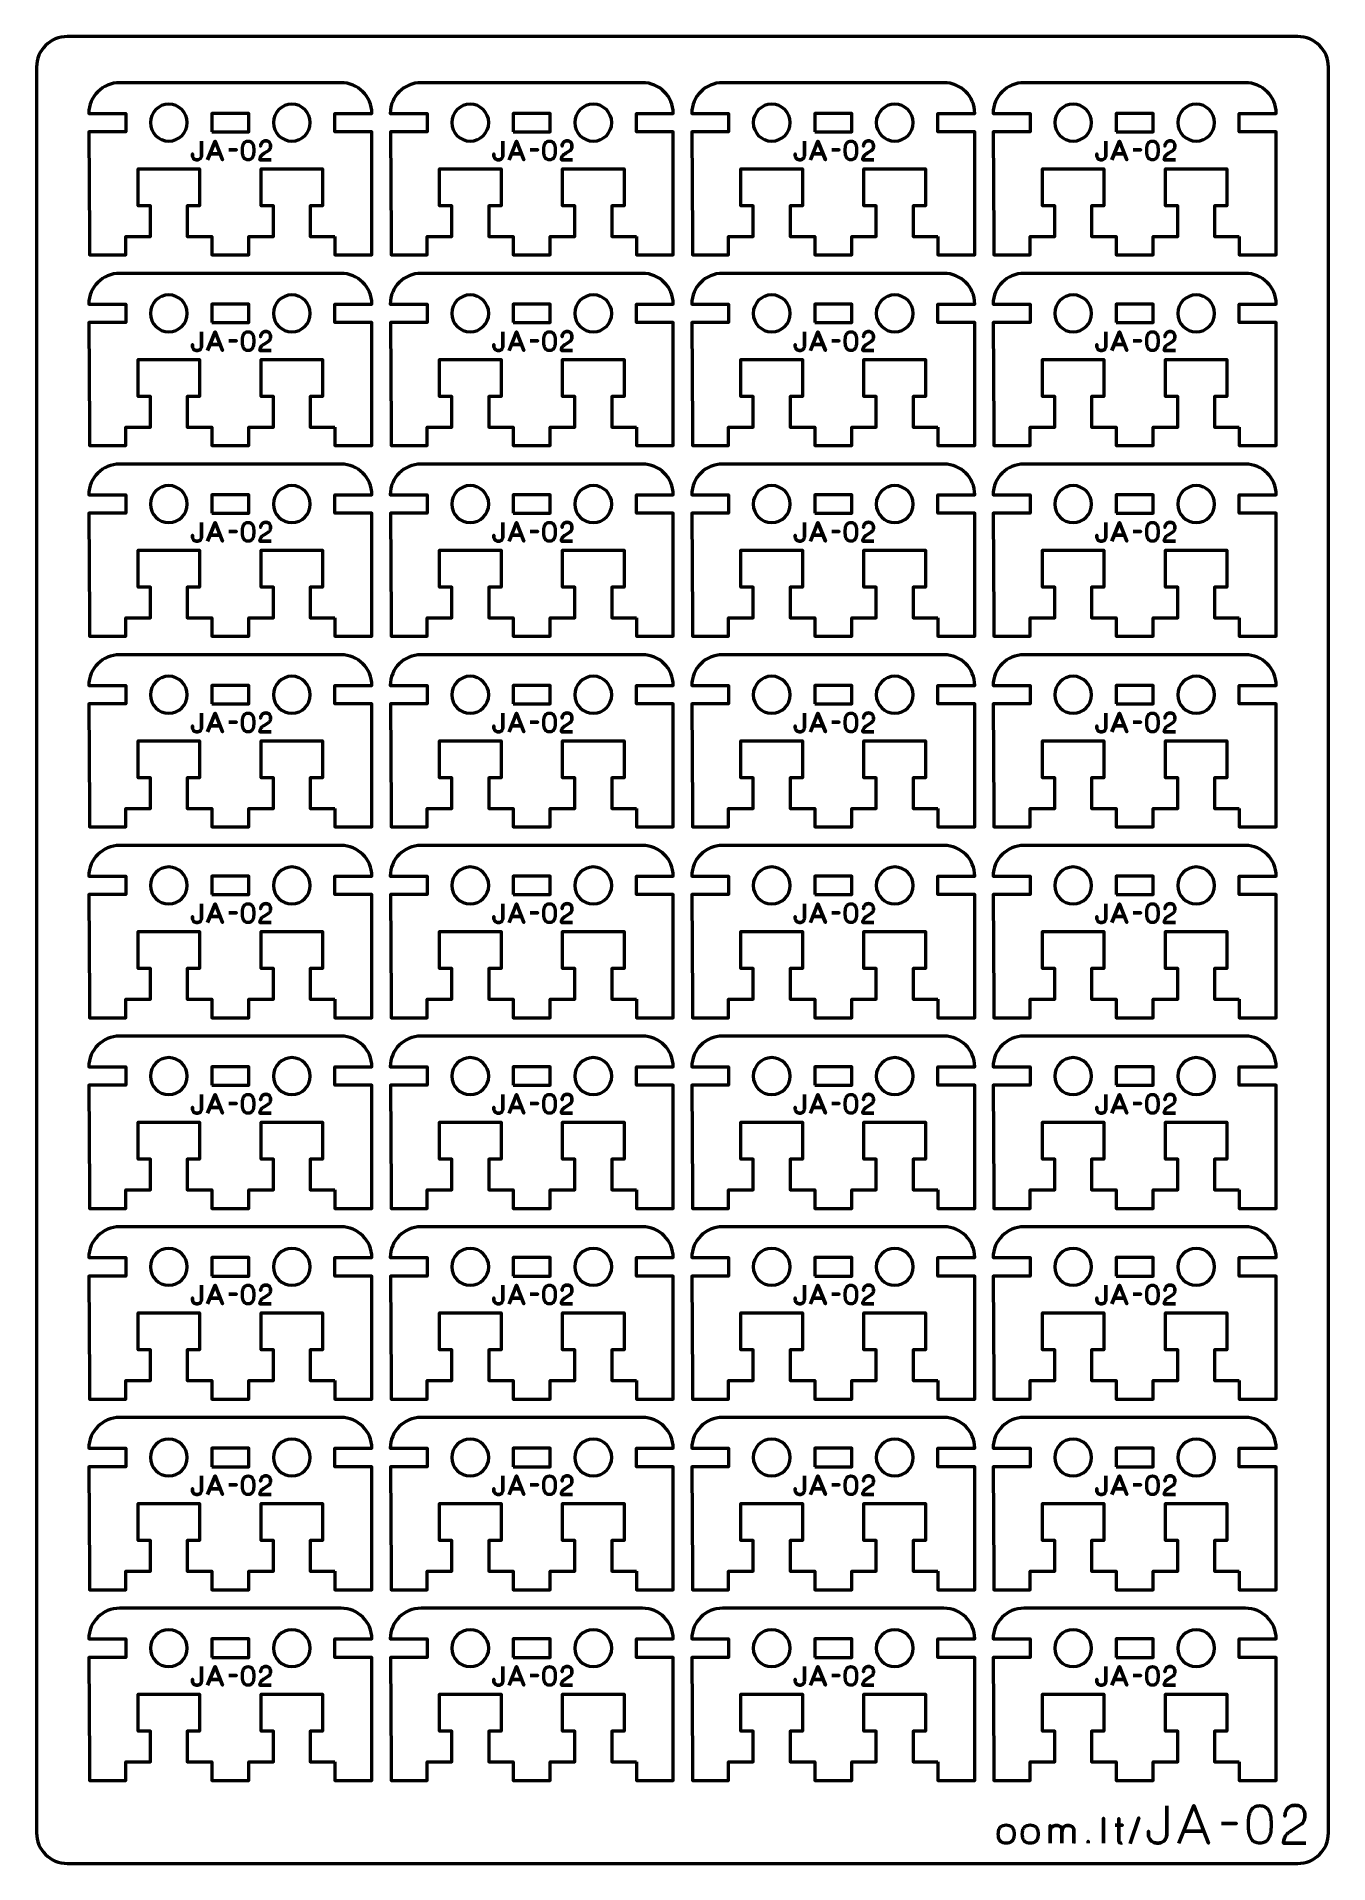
# Model space of a CAD drawing. Header units: centimetres. Extents: x -21 to 0, y -29.7 to 0.
import ezdxf

# ---------------------------------------------------------------- set-up
doc = ezdxf.new("R2010")
doc.units = ezdxf.units.CM
doc.header["$MEASUREMENT"] = 0
doc.layers.add('Layer 1', color=7, linetype='Continuous')

msp = doc.modelspace()

# ---------------------------------------------------------------- linework, layer by layer
at = {"layer": 'Layer 1', "color": 250, "lineweight": 53}
for points in [[(-18.15, -1.55005), (-17.55, -1.55005), (-17.55, -1.25005), (-18.15, -1.25005), (-18.15, -1.55005)], [(-13.25, -1.55005), (-12.65, -1.55005), (-12.65, -1.25005), (-13.25, -1.25005), (-13.25, -1.55005)], [(-8.35, -1.55005), (-7.75, -1.55005), (-7.75, -1.25005), (-8.35, -1.25005), (-8.35, -1.55005)], [(-3.45, -1.55005), (-2.85, -1.55005), (-2.85, -1.25005), (-3.45, -1.25005), (-3.45, -1.55005)], [(-18.15, -4.65005), (-17.55, -4.65005), (-17.55, -4.35005), (-18.15, -4.35005), (-18.15, -4.65005)], [(-13.25, -4.65005), (-12.65, -4.65005), (-12.65, -4.35005), (-13.25, -4.35005), (-13.25, -4.65005)], [(-8.35, -4.65005), (-7.75, -4.65005), (-7.75, -4.35005), (-8.35, -4.35005), (-8.35, -4.65005)], [(-3.45, -4.65005), (-2.85, -4.65005), (-2.85, -4.35005), (-3.45, -4.35005), (-3.45, -4.65005)], [(-18.15, -7.75005), (-17.55, -7.75005), (-17.55, -7.45005), (-18.15, -7.45005), (-18.15, -7.75005)], [(-13.25, -7.75005), (-12.65, -7.75005), (-12.65, -7.45005), (-13.25, -7.45005), (-13.25, -7.75005)], [(-8.35, -7.75005), (-7.75, -7.75005), (-7.75, -7.45005), (-8.35, -7.45005), (-8.35, -7.75005)], [(-3.45, -7.75005), (-2.85, -7.75005), (-2.85, -7.45005), (-3.45, -7.45005), (-3.45, -7.75005)], [(-18.15, -10.85005), (-17.55, -10.85005), (-17.55, -10.55005), (-18.15, -10.55005), (-18.15, -10.85005)], [(-13.25, -10.85005), (-12.65, -10.85005), (-12.65, -10.55005), (-13.25, -10.55005), (-13.25, -10.85005)], [(-8.35, -10.85005), (-7.75, -10.85005), (-7.75, -10.55005), (-8.35, -10.55005), (-8.35, -10.85005)], [(-3.45, -10.85005), (-2.85, -10.85005), (-2.85, -10.55005), (-3.45, -10.55005), (-3.45, -10.85005)], [(-18.15, -13.95005), (-17.55, -13.95005), (-17.55, -13.65005), (-18.15, -13.65005), (-18.15, -13.95005)], [(-13.25, -13.95005), (-12.65, -13.95005), (-12.65, -13.65005), (-13.25, -13.65005), (-13.25, -13.95005)], [(-8.35, -13.95005), (-7.75, -13.95005), (-7.75, -13.65005), (-8.35, -13.65005), (-8.35, -13.95005)], [(-3.45, -13.95005), (-2.85, -13.95005), (-2.85, -13.65005), (-3.45, -13.65005), (-3.45, -13.95005)], [(-18.15, -17.05005), (-17.55, -17.05005), (-17.55, -16.75005), (-18.15, -16.75005), (-18.15, -17.05005)], [(-13.25, -17.05005), (-12.65, -17.05005), (-12.65, -16.75005), (-13.25, -16.75005), (-13.25, -17.05005)], [(-8.35, -17.05005), (-7.75, -17.05005), (-7.75, -16.75005), (-8.35, -16.75005), (-8.35, -17.05005)], [(-3.45, -17.05005), (-2.85, -17.05005), (-2.85, -16.75005), (-3.45, -16.75005), (-3.45, -17.05005)], [(-18.15, -20.15005), (-17.55, -20.15005), (-17.55, -19.85005), (-18.15, -19.85005), (-18.15, -20.15005)], [(-13.25, -20.15005), (-12.65, -20.15005), (-12.65, -19.85005), (-13.25, -19.85005), (-13.25, -20.15005)], [(-8.35, -20.15005), (-7.75, -20.15005), (-7.75, -19.85005), (-8.35, -19.85005), (-8.35, -20.15005)], [(-3.45, -20.15005), (-2.85, -20.15005), (-2.85, -19.85005), (-3.45, -19.85005), (-3.45, -20.15005)], [(-18.15, -23.25005), (-17.55, -23.25005), (-17.55, -22.95005), (-18.15, -22.95005), (-18.15, -23.25005)], [(-13.25, -23.25005), (-12.65, -23.25005), (-12.65, -22.95005), (-13.25, -22.95005), (-13.25, -23.25005)], [(-8.35, -23.25005), (-7.75, -23.25005), (-7.75, -22.95005), (-8.35, -22.95005), (-8.35, -23.25005)], [(-3.45, -23.25005), (-2.85, -23.25005), (-2.85, -22.95005), (-3.45, -22.95005), (-3.45, -23.25005)], [(-18.15, -26.35005), (-17.55, -26.35005), (-17.55, -26.05005), (-18.15, -26.05005), (-18.15, -26.35005)], [(-13.25, -26.35005), (-12.65, -26.35005), (-12.65, -26.05005), (-13.25, -26.05005), (-13.25, -26.35005)], [(-8.35, -26.35005), (-7.75, -26.35005), (-7.75, -26.05005), (-8.35, -26.05005), (-8.35, -26.35005)], [(-3.45, -26.35005), (-2.85, -26.35005), (-2.85, -26.05005), (-3.45, -26.05005), (-3.45, -26.35005)]]:
    msp.add_lwpolyline(points, close=True, dxfattribs=at)
at = {"layer": 'Layer 1', "color": 22, "lineweight": 53}
msp.add_open_spline([(-21.00003, -29.19995), (-21.00003, -29.19995), (-21.00003, -0.49992), (-21.00003, -0.49992), (-21.00003, -0.49992), (-21.00003, -0.22295), (-20.77694, 0.00004), (-20.49994, 0.00004), (-20.49994, 0.00004), (-20.49994, 0.00004), (-0.50008, 0.00004), (-0.50008, 0.00004), (-0.50008, 0.00004), (-0.22294, 0.00004), (0.00002, -0.22295), (0.00002, -0.49992), (0.00002, -0.49992), (0.00002, -0.49992), (0.00002, -29.19995), (0.00002, -29.19995), (0.00002, -29.19995), (0.00002, -29.47695), (-0.22294, -29.70004), (-0.50008, -29.70004), (-0.50008, -29.70004), (-0.50008, -29.70004), (-20.49994, -29.70004), (-20.49994, -29.70004), (-20.49994, -29.70004), (-20.77694, -29.70004), (-21.00003, -29.47695), (-21.00003, -29.19995)], degree=3, knots=[0, 0, 0, 0, 0.125, 0.125, 0.125, 0.125, 0.25, 0.25, 0.25, 0.25, 0.375, 0.375, 0.375, 0.375, 0.5, 0.5, 0.5, 0.5, 0.625, 0.625, 0.625, 0.625, 0.75, 0.75, 0.75, 0.75, 0.875, 0.875, 0.875, 0.875, 1, 1, 1, 1], dxfattribs=at)
at = {"layer": 'Layer 1', "color": 114, "lineweight": 53}
for points in [[(-16.15, -3.25005), (-16.15, -3.25005), (-16.55, -3.25006), (-16.55, -3.25006), (-16.55, -3.25006), (-16.55, -3.25006), (-16.55, -2.75005), (-16.55, -2.75005), (-16.55, -2.75005), (-16.55, -2.75005), (-16.35, -2.75004), (-16.35, -2.75004), (-16.35, -2.75004), (-16.35, -2.75004), (-16.35, -2.15005), (-16.35, -2.15005), (-16.35, -2.15005), (-16.73333, -2.15005), (-16.96667, -2.15005), (-17.35, -2.15005), (-17.35, -2.15005), (-17.35, -2.15005), (-17.35, -2.75004), (-17.35, -2.75004), (-17.35, -2.75004), (-17.35, -2.75004), (-17.15, -2.75005), (-17.15, -2.75005), (-17.15, -2.75005), (-17.15, -2.75005), (-17.15, -3.25005), (-17.15, -3.25005), (-17.15, -3.25005), (-17.15, -3.25005), (-17.55, -3.25005), (-17.55, -3.25005), (-17.55, -3.25005), (-17.55, -3.25005), (-17.55, -3.55005), (-17.55, -3.55005), (-17.55, -3.55005), (-17.55, -3.55005), (-18.15, -3.55005), (-18.15, -3.55005), (-18.15, -3.55005), (-18.15, -3.55005), (-18.15, -3.25005), (-18.15, -3.25005), (-18.15, -3.25005), (-18.15, -3.25005), (-18.55, -3.25006), (-18.55, -3.25006), (-18.55, -3.25006), (-18.55, -3.25006), (-18.55, -2.75005), (-18.55, -2.75005), (-18.55, -2.75005), (-18.55, -2.75005), (-18.35, -2.75004), (-18.35, -2.75004), (-18.35, -2.75004), (-18.35, -2.75004), (-18.35, -2.15005), (-18.35, -2.15005), (-18.35, -2.15005), (-18.73333, -2.15005), (-18.96667, -2.15005), (-19.35, -2.15005), (-19.35, -2.15005), (-19.35, -2.15005), (-19.35, -2.75004), (-19.35, -2.75004), (-19.35, -2.75004), (-19.35, -2.75004), (-19.15, -2.75005), (-19.15, -2.75005), (-19.15, -2.75005), (-19.15, -2.75005), (-19.15, -3.25005), (-19.15, -3.25005), (-19.15, -3.25005), (-19.15, -3.25005), (-19.55, -3.25005), (-19.55, -3.25005), (-19.55, -3.25005), (-19.55, -3.25005), (-19.55, -3.55005), (-19.55, -3.55005), (-19.55, -3.55005), (-19.55, -3.55005), (-20.1375, -3.55005), (-20.1375, -3.55005), (-20.1375, -3.55005), (-20.1375, -3.55005), (-20.1375, -3.25005), (-20.1375, -3.25005), (-20.1375, -3.25005), (-20.1375, -3.25005), (-20.14812, -1.55005), (-20.14812, -1.55005), (-20.14812, -1.55005), (-20.14812, -1.55005), (-19.55, -1.55005), (-19.55, -1.55005), (-19.55, -1.55005), (-19.55, -1.55005), (-19.55, -1.25005), (-19.55, -1.25005), (-19.55, -1.25005), (-19.55, -1.25005), (-20.15, -1.25005), (-20.15, -1.25005), (-20.15, -1.25005), (-20.15, -0.97396), (-19.92609, -0.75005), (-19.65, -0.75005), (-19.65, -0.75005), (-19.65, -0.75005), (-16.05, -0.75005), (-16.05, -0.75005), (-16.05, -0.75005), (-15.77391, -0.75005), (-15.55, -0.97396), (-15.55, -1.25005), (-15.55, -1.25005), (-15.55, -1.25005), (-16.15, -1.25005), (-16.15, -1.25005), (-16.15, -1.25005), (-16.15, -1.25005), (-16.15, -1.55005), (-16.15, -1.55005), (-16.15, -1.55005), (-16.15, -1.55005), (-15.55, -1.55005), (-15.55, -1.55005), (-15.55, -1.55005), (-15.55, -1.55005), (-15.55, -3.25006), (-15.55, -3.25006), (-15.55, -3.25006), (-15.55, -3.25006), (-15.55, -3.25005), (-15.55, -3.25005), (-15.55, -3.25005), (-15.55, -3.25005), (-15.55, -3.55005), (-15.55, -3.55005), (-15.55, -3.55005), (-15.55, -3.55005), (-16.15, -3.55005), (-16.15, -3.55005), (-16.15, -3.55005), (-16.15, -3.55005), (-16.15, -3.25005), (-16.15, -3.25005)], [(-11.25, -3.25005), (-11.25, -3.25005), (-11.65, -3.25006), (-11.65, -3.25006), (-11.65, -3.25006), (-11.65, -3.25006), (-11.65, -2.75005), (-11.65, -2.75005), (-11.65, -2.75005), (-11.65, -2.75005), (-11.45, -2.75004), (-11.45, -2.75004), (-11.45, -2.75004), (-11.45, -2.75004), (-11.45, -2.15005), (-11.45, -2.15005), (-11.45, -2.15005), (-11.83333, -2.15005), (-12.06667, -2.15005), (-12.45, -2.15005), (-12.45, -2.15005), (-12.45, -2.15005), (-12.45, -2.75004), (-12.45, -2.75004), (-12.45, -2.75004), (-12.45, -2.75004), (-12.25, -2.75005), (-12.25, -2.75005), (-12.25, -2.75005), (-12.25, -2.75005), (-12.25, -3.25005), (-12.25, -3.25005), (-12.25, -3.25005), (-12.25, -3.25005), (-12.65, -3.25005), (-12.65, -3.25005), (-12.65, -3.25005), (-12.65, -3.25005), (-12.65, -3.55005), (-12.65, -3.55005), (-12.65, -3.55005), (-12.65, -3.55005), (-13.25, -3.55005), (-13.25, -3.55005), (-13.25, -3.55005), (-13.25, -3.55005), (-13.25, -3.25005), (-13.25, -3.25005), (-13.25, -3.25005), (-13.25, -3.25005), (-13.65, -3.25006), (-13.65, -3.25006), (-13.65, -3.25006), (-13.65, -3.25006), (-13.65, -2.75005), (-13.65, -2.75005), (-13.65, -2.75005), (-13.65, -2.75005), (-13.45, -2.75004), (-13.45, -2.75004), (-13.45, -2.75004), (-13.45, -2.75004), (-13.45, -2.15005), (-13.45, -2.15005), (-13.45, -2.15005), (-13.83333, -2.15005), (-14.06667, -2.15005), (-14.45, -2.15005), (-14.45, -2.15005), (-14.45, -2.15005), (-14.45, -2.75004), (-14.45, -2.75004), (-14.45, -2.75004), (-14.45, -2.75004), (-14.25, -2.75005), (-14.25, -2.75005), (-14.25, -2.75005), (-14.25, -2.75005), (-14.25, -3.25005), (-14.25, -3.25005), (-14.25, -3.25005), (-14.25, -3.25005), (-14.65, -3.25005), (-14.65, -3.25005), (-14.65, -3.25005), (-14.65, -3.25005), (-14.65, -3.55005), (-14.65, -3.55005), (-14.65, -3.55005), (-14.65, -3.55005), (-15.2375, -3.55005), (-15.2375, -3.55005), (-15.2375, -3.55005), (-15.2375, -3.55005), (-15.2375, -3.25005), (-15.2375, -3.25005), (-15.2375, -3.25005), (-15.2375, -3.25005), (-15.24812, -1.55005), (-15.24812, -1.55005), (-15.24812, -1.55005), (-15.24812, -1.55005), (-14.65, -1.55005), (-14.65, -1.55005), (-14.65, -1.55005), (-14.65, -1.55005), (-14.65, -1.25005), (-14.65, -1.25005), (-14.65, -1.25005), (-14.65, -1.25005), (-15.25, -1.25005), (-15.25, -1.25005), (-15.25, -1.25005), (-15.25, -0.97396), (-15.02609, -0.75005), (-14.75, -0.75005), (-14.75, -0.75005), (-14.75, -0.75005), (-11.15, -0.75005), (-11.15, -0.75005), (-11.15, -0.75005), (-10.87391, -0.75005), (-10.65, -0.97396), (-10.65, -1.25005), (-10.65, -1.25005), (-10.65, -1.25005), (-11.25, -1.25005), (-11.25, -1.25005), (-11.25, -1.25005), (-11.25, -1.25005), (-11.25, -1.55005), (-11.25, -1.55005), (-11.25, -1.55005), (-11.25, -1.55005), (-10.65, -1.55005), (-10.65, -1.55005), (-10.65, -1.55005), (-10.65, -1.55005), (-10.65, -3.25006), (-10.65, -3.25006), (-10.65, -3.25006), (-10.65, -3.25006), (-10.65, -3.25005), (-10.65, -3.25005), (-10.65, -3.25005), (-10.65, -3.25005), (-10.65, -3.55005), (-10.65, -3.55005), (-10.65, -3.55005), (-10.65, -3.55005), (-11.25, -3.55005), (-11.25, -3.55005), (-11.25, -3.55005), (-11.25, -3.55005), (-11.25, -3.25005), (-11.25, -3.25005)], [(-6.35, -3.25005), (-6.35, -3.25005), (-6.75, -3.25006), (-6.75, -3.25006), (-6.75, -3.25006), (-6.75, -3.25006), (-6.75, -2.75005), (-6.75, -2.75005), (-6.75, -2.75005), (-6.75, -2.75005), (-6.55, -2.75004), (-6.55, -2.75004), (-6.55, -2.75004), (-6.55, -2.75004), (-6.55, -2.15005), (-6.55, -2.15005), (-6.55, -2.15005), (-6.93333, -2.15005), (-7.16667, -2.15005), (-7.55, -2.15005), (-7.55, -2.15005), (-7.55, -2.15005), (-7.55, -2.75004), (-7.55, -2.75004), (-7.55, -2.75004), (-7.55, -2.75004), (-7.35, -2.75005), (-7.35, -2.75005), (-7.35, -2.75005), (-7.35, -2.75005), (-7.35, -3.25005), (-7.35, -3.25005), (-7.35, -3.25005), (-7.35, -3.25005), (-7.75, -3.25005), (-7.75, -3.25005), (-7.75, -3.25005), (-7.75, -3.25005), (-7.75, -3.55005), (-7.75, -3.55005), (-7.75, -3.55005), (-7.75, -3.55005), (-8.35, -3.55005), (-8.35, -3.55005), (-8.35, -3.55005), (-8.35, -3.55005), (-8.35, -3.25005), (-8.35, -3.25005), (-8.35, -3.25005), (-8.35, -3.25005), (-8.75, -3.25006), (-8.75, -3.25006), (-8.75, -3.25006), (-8.75, -3.25006), (-8.75, -2.75005), (-8.75, -2.75005), (-8.75, -2.75005), (-8.75, -2.75005), (-8.55, -2.75004), (-8.55, -2.75004), (-8.55, -2.75004), (-8.55, -2.75004), (-8.55, -2.15005), (-8.55, -2.15005), (-8.55, -2.15005), (-8.93333, -2.15005), (-9.16667, -2.15005), (-9.55, -2.15005), (-9.55, -2.15005), (-9.55, -2.15005), (-9.55, -2.75004), (-9.55, -2.75004), (-9.55, -2.75004), (-9.55, -2.75004), (-9.35, -2.75005), (-9.35, -2.75005), (-9.35, -2.75005), (-9.35, -2.75005), (-9.35, -3.25005), (-9.35, -3.25005), (-9.35, -3.25005), (-9.35, -3.25005), (-9.75, -3.25005), (-9.75, -3.25005), (-9.75, -3.25005), (-9.75, -3.25005), (-9.75, -3.55005), (-9.75, -3.55005), (-9.75, -3.55005), (-9.75, -3.55005), (-10.3375, -3.55005), (-10.3375, -3.55005), (-10.3375, -3.55005), (-10.3375, -3.55005), (-10.3375, -3.25005), (-10.3375, -3.25005), (-10.3375, -3.25005), (-10.3375, -3.25005), (-10.34812, -1.55005), (-10.34812, -1.55005), (-10.34812, -1.55005), (-10.34812, -1.55005), (-9.75, -1.55005), (-9.75, -1.55005), (-9.75, -1.55005), (-9.75, -1.55005), (-9.75, -1.25005), (-9.75, -1.25005), (-9.75, -1.25005), (-9.75, -1.25005), (-10.35, -1.25005), (-10.35, -1.25005), (-10.35, -1.25005), (-10.35, -0.97396), (-10.12609, -0.75005), (-9.85, -0.75005), (-9.85, -0.75005), (-9.85, -0.75005), (-6.25, -0.75005), (-6.25, -0.75005), (-6.25, -0.75005), (-5.97391, -0.75005), (-5.75, -0.97396), (-5.75, -1.25005), (-5.75, -1.25005), (-5.75, -1.25005), (-6.35, -1.25005), (-6.35, -1.25005), (-6.35, -1.25005), (-6.35, -1.25005), (-6.35, -1.55005), (-6.35, -1.55005), (-6.35, -1.55005), (-6.35, -1.55005), (-5.75, -1.55005), (-5.75, -1.55005), (-5.75, -1.55005), (-5.75, -1.55005), (-5.75, -3.25006), (-5.75, -3.25006), (-5.75, -3.25006), (-5.75, -3.25006), (-5.75, -3.25005), (-5.75, -3.25005), (-5.75, -3.25005), (-5.75, -3.25005), (-5.75, -3.55005), (-5.75, -3.55005), (-5.75, -3.55005), (-5.75, -3.55005), (-6.35, -3.55005), (-6.35, -3.55005), (-6.35, -3.55005), (-6.35, -3.55005), (-6.35, -3.25005), (-6.35, -3.25005)], [(-1.45, -3.25005), (-1.45, -3.25005), (-1.85, -3.25006), (-1.85, -3.25006), (-1.85, -3.25006), (-1.85, -3.25006), (-1.85, -2.75005), (-1.85, -2.75005), (-1.85, -2.75005), (-1.85, -2.75005), (-1.65, -2.75004), (-1.65, -2.75004), (-1.65, -2.75004), (-1.65, -2.75004), (-1.65, -2.15005), (-1.65, -2.15005), (-1.65, -2.15005), (-2.03333, -2.15005), (-2.26667, -2.15005), (-2.65, -2.15005), (-2.65, -2.15005), (-2.65, -2.15005), (-2.65, -2.75004), (-2.65, -2.75004), (-2.65, -2.75004), (-2.65, -2.75004), (-2.45, -2.75005), (-2.45, -2.75005), (-2.45, -2.75005), (-2.45, -2.75005), (-2.45, -3.25005), (-2.45, -3.25005), (-2.45, -3.25005), (-2.45, -3.25005), (-2.85, -3.25005), (-2.85, -3.25005), (-2.85, -3.25005), (-2.85, -3.25005), (-2.85, -3.55005), (-2.85, -3.55005), (-2.85, -3.55005), (-2.85, -3.55005), (-3.45, -3.55005), (-3.45, -3.55005), (-3.45, -3.55005), (-3.45, -3.55005), (-3.45, -3.25005), (-3.45, -3.25005), (-3.45, -3.25005), (-3.45, -3.25005), (-3.85, -3.25006), (-3.85, -3.25006), (-3.85, -3.25006), (-3.85, -3.25006), (-3.85, -2.75005), (-3.85, -2.75005), (-3.85, -2.75005), (-3.85, -2.75005), (-3.65, -2.75004), (-3.65, -2.75004), (-3.65, -2.75004), (-3.65, -2.75004), (-3.65, -2.15005), (-3.65, -2.15005), (-3.65, -2.15005), (-4.03333, -2.15005), (-4.26667, -2.15005), (-4.65, -2.15005), (-4.65, -2.15005), (-4.65, -2.15005), (-4.65, -2.75004), (-4.65, -2.75004), (-4.65, -2.75004), (-4.65, -2.75004), (-4.45, -2.75005), (-4.45, -2.75005), (-4.45, -2.75005), (-4.45, -2.75005), (-4.45, -3.25005), (-4.45, -3.25005), (-4.45, -3.25005), (-4.45, -3.25005), (-4.85, -3.25005), (-4.85, -3.25005), (-4.85, -3.25005), (-4.85, -3.25005), (-4.85, -3.55005), (-4.85, -3.55005), (-4.85, -3.55005), (-4.85, -3.55005), (-5.4375, -3.55005), (-5.4375, -3.55005), (-5.4375, -3.55005), (-5.4375, -3.55005), (-5.4375, -3.25005), (-5.4375, -3.25005), (-5.4375, -3.25005), (-5.4375, -3.25005), (-5.44812, -1.55005), (-5.44812, -1.55005), (-5.44812, -1.55005), (-5.44812, -1.55005), (-4.85, -1.55005), (-4.85, -1.55005), (-4.85, -1.55005), (-4.85, -1.55005), (-4.85, -1.25005), (-4.85, -1.25005), (-4.85, -1.25005), (-4.85, -1.25005), (-5.45, -1.25005), (-5.45, -1.25005), (-5.45, -1.25005), (-5.45, -0.97396), (-5.22609, -0.75005), (-4.95, -0.75005), (-4.95, -0.75005), (-4.95, -0.75005), (-1.35, -0.75005), (-1.35, -0.75005), (-1.35, -0.75005), (-1.07391, -0.75005), (-0.85, -0.97396), (-0.85, -1.25005), (-0.85, -1.25005), (-0.85, -1.25005), (-1.45, -1.25005), (-1.45, -1.25005), (-1.45, -1.25005), (-1.45, -1.25005), (-1.45, -1.55005), (-1.45, -1.55005), (-1.45, -1.55005), (-1.45, -1.55005), (-0.85, -1.55005), (-0.85, -1.55005), (-0.85, -1.55005), (-0.85, -1.55005), (-0.85, -3.25006), (-0.85, -3.25006), (-0.85, -3.25006), (-0.85, -3.25006), (-0.85, -3.25005), (-0.85, -3.25005), (-0.85, -3.25005), (-0.85, -3.25005), (-0.85, -3.55005), (-0.85, -3.55005), (-0.85, -3.55005), (-0.85, -3.55005), (-1.45, -3.55005), (-1.45, -3.55005), (-1.45, -3.55005), (-1.45, -3.55005), (-1.45, -3.25005), (-1.45, -3.25005)], [(-16.15, -6.35005), (-16.15, -6.35005), (-16.55, -6.35006), (-16.55, -6.35006), (-16.55, -6.35006), (-16.55, -6.35006), (-16.55, -5.85005), (-16.55, -5.85005), (-16.55, -5.85005), (-16.55, -5.85005), (-16.35, -5.85004), (-16.35, -5.85004), (-16.35, -5.85004), (-16.35, -5.85004), (-16.35, -5.25005), (-16.35, -5.25005), (-16.35, -5.25005), (-16.73333, -5.25005), (-16.96667, -5.25005), (-17.35, -5.25005), (-17.35, -5.25005), (-17.35, -5.25005), (-17.35, -5.85004), (-17.35, -5.85004), (-17.35, -5.85004), (-17.35, -5.85004), (-17.15, -5.85005), (-17.15, -5.85005), (-17.15, -5.85005), (-17.15, -5.85005), (-17.15, -6.35005), (-17.15, -6.35005), (-17.15, -6.35005), (-17.15, -6.35005), (-17.55, -6.35005), (-17.55, -6.35005), (-17.55, -6.35005), (-17.55, -6.35005), (-17.55, -6.65005), (-17.55, -6.65005), (-17.55, -6.65005), (-17.55, -6.65005), (-18.15, -6.65005), (-18.15, -6.65005), (-18.15, -6.65005), (-18.15, -6.65005), (-18.15, -6.35005), (-18.15, -6.35005), (-18.15, -6.35005), (-18.15, -6.35005), (-18.55, -6.35006), (-18.55, -6.35006), (-18.55, -6.35006), (-18.55, -6.35006), (-18.55, -5.85005), (-18.55, -5.85005), (-18.55, -5.85005), (-18.55, -5.85005), (-18.35, -5.85004), (-18.35, -5.85004), (-18.35, -5.85004), (-18.35, -5.85004), (-18.35, -5.25005), (-18.35, -5.25005), (-18.35, -5.25005), (-18.73333, -5.25005), (-18.96667, -5.25005), (-19.35, -5.25005), (-19.35, -5.25005), (-19.35, -5.25005), (-19.35, -5.85004), (-19.35, -5.85004), (-19.35, -5.85004), (-19.35, -5.85004), (-19.15, -5.85005), (-19.15, -5.85005), (-19.15, -5.85005), (-19.15, -5.85005), (-19.15, -6.35005), (-19.15, -6.35005), (-19.15, -6.35005), (-19.15, -6.35005), (-19.55, -6.35005), (-19.55, -6.35005), (-19.55, -6.35005), (-19.55, -6.35005), (-19.55, -6.65005), (-19.55, -6.65005), (-19.55, -6.65005), (-19.55, -6.65005), (-20.1375, -6.65005), (-20.1375, -6.65005), (-20.1375, -6.65005), (-20.1375, -6.65005), (-20.1375, -6.35005), (-20.1375, -6.35005), (-20.1375, -6.35005), (-20.1375, -6.35005), (-20.14812, -4.65005), (-20.14812, -4.65005), (-20.14812, -4.65005), (-20.14812, -4.65005), (-19.55, -4.65005), (-19.55, -4.65005), (-19.55, -4.65005), (-19.55, -4.65005), (-19.55, -4.35005), (-19.55, -4.35005), (-19.55, -4.35005), (-19.55, -4.35005), (-20.15, -4.35005), (-20.15, -4.35005), (-20.15, -4.35005), (-20.15, -4.07396), (-19.92609, -3.85005), (-19.65, -3.85005), (-19.65, -3.85005), (-19.65, -3.85005), (-16.05, -3.85005), (-16.05, -3.85005), (-16.05, -3.85005), (-15.77391, -3.85005), (-15.55, -4.07396), (-15.55, -4.35005), (-15.55, -4.35005), (-15.55, -4.35005), (-16.15, -4.35005), (-16.15, -4.35005), (-16.15, -4.35005), (-16.15, -4.35005), (-16.15, -4.65005), (-16.15, -4.65005), (-16.15, -4.65005), (-16.15, -4.65005), (-15.55, -4.65005), (-15.55, -4.65005), (-15.55, -4.65005), (-15.55, -4.65005), (-15.55, -6.35006), (-15.55, -6.35006), (-15.55, -6.35006), (-15.55, -6.35006), (-15.55, -6.35005), (-15.55, -6.35005), (-15.55, -6.35005), (-15.55, -6.35005), (-15.55, -6.65005), (-15.55, -6.65005), (-15.55, -6.65005), (-15.55, -6.65005), (-16.15, -6.65005), (-16.15, -6.65005), (-16.15, -6.65005), (-16.15, -6.65005), (-16.15, -6.35005), (-16.15, -6.35005)], [(-11.25, -6.35005), (-11.25, -6.35005), (-11.65, -6.35006), (-11.65, -6.35006), (-11.65, -6.35006), (-11.65, -6.35006), (-11.65, -5.85005), (-11.65, -5.85005), (-11.65, -5.85005), (-11.65, -5.85005), (-11.45, -5.85004), (-11.45, -5.85004), (-11.45, -5.85004), (-11.45, -5.85004), (-11.45, -5.25005), (-11.45, -5.25005), (-11.45, -5.25005), (-11.83333, -5.25005), (-12.06667, -5.25005), (-12.45, -5.25005), (-12.45, -5.25005), (-12.45, -5.25005), (-12.45, -5.85004), (-12.45, -5.85004), (-12.45, -5.85004), (-12.45, -5.85004), (-12.25, -5.85005), (-12.25, -5.85005), (-12.25, -5.85005), (-12.25, -5.85005), (-12.25, -6.35005), (-12.25, -6.35005), (-12.25, -6.35005), (-12.25, -6.35005), (-12.65, -6.35005), (-12.65, -6.35005), (-12.65, -6.35005), (-12.65, -6.35005), (-12.65, -6.65005), (-12.65, -6.65005), (-12.65, -6.65005), (-12.65, -6.65005), (-13.25, -6.65005), (-13.25, -6.65005), (-13.25, -6.65005), (-13.25, -6.65005), (-13.25, -6.35005), (-13.25, -6.35005), (-13.25, -6.35005), (-13.25, -6.35005), (-13.65, -6.35006), (-13.65, -6.35006), (-13.65, -6.35006), (-13.65, -6.35006), (-13.65, -5.85005), (-13.65, -5.85005), (-13.65, -5.85005), (-13.65, -5.85005), (-13.45, -5.85004), (-13.45, -5.85004), (-13.45, -5.85004), (-13.45, -5.85004), (-13.45, -5.25005), (-13.45, -5.25005), (-13.45, -5.25005), (-13.83333, -5.25005), (-14.06667, -5.25005), (-14.45, -5.25005), (-14.45, -5.25005), (-14.45, -5.25005), (-14.45, -5.85004), (-14.45, -5.85004), (-14.45, -5.85004), (-14.45, -5.85004), (-14.25, -5.85005), (-14.25, -5.85005), (-14.25, -5.85005), (-14.25, -5.85005), (-14.25, -6.35005), (-14.25, -6.35005), (-14.25, -6.35005), (-14.25, -6.35005), (-14.65, -6.35005), (-14.65, -6.35005), (-14.65, -6.35005), (-14.65, -6.35005), (-14.65, -6.65005), (-14.65, -6.65005), (-14.65, -6.65005), (-14.65, -6.65005), (-15.2375, -6.65005), (-15.2375, -6.65005), (-15.2375, -6.65005), (-15.2375, -6.65005), (-15.2375, -6.35005), (-15.2375, -6.35005), (-15.2375, -6.35005), (-15.2375, -6.35005), (-15.24812, -4.65005), (-15.24812, -4.65005), (-15.24812, -4.65005), (-15.24812, -4.65005), (-14.65, -4.65005), (-14.65, -4.65005), (-14.65, -4.65005), (-14.65, -4.65005), (-14.65, -4.35005), (-14.65, -4.35005), (-14.65, -4.35005), (-14.65, -4.35005), (-15.25, -4.35005), (-15.25, -4.35005), (-15.25, -4.35005), (-15.25, -4.07396), (-15.02609, -3.85005), (-14.75, -3.85005), (-14.75, -3.85005), (-14.75, -3.85005), (-11.15, -3.85005), (-11.15, -3.85005), (-11.15, -3.85005), (-10.87391, -3.85005), (-10.65, -4.07396), (-10.65, -4.35005), (-10.65, -4.35005), (-10.65, -4.35005), (-11.25, -4.35005), (-11.25, -4.35005), (-11.25, -4.35005), (-11.25, -4.35005), (-11.25, -4.65005), (-11.25, -4.65005), (-11.25, -4.65005), (-11.25, -4.65005), (-10.65, -4.65005), (-10.65, -4.65005), (-10.65, -4.65005), (-10.65, -4.65005), (-10.65, -6.35006), (-10.65, -6.35006), (-10.65, -6.35006), (-10.65, -6.35006), (-10.65, -6.35005), (-10.65, -6.35005), (-10.65, -6.35005), (-10.65, -6.35005), (-10.65, -6.65005), (-10.65, -6.65005), (-10.65, -6.65005), (-10.65, -6.65005), (-11.25, -6.65005), (-11.25, -6.65005), (-11.25, -6.65005), (-11.25, -6.65005), (-11.25, -6.35005), (-11.25, -6.35005)], [(-6.35, -6.35005), (-6.35, -6.35005), (-6.75, -6.35006), (-6.75, -6.35006), (-6.75, -6.35006), (-6.75, -6.35006), (-6.75, -5.85005), (-6.75, -5.85005), (-6.75, -5.85005), (-6.75, -5.85005), (-6.55, -5.85004), (-6.55, -5.85004), (-6.55, -5.85004), (-6.55, -5.85004), (-6.55, -5.25005), (-6.55, -5.25005), (-6.55, -5.25005), (-6.93333, -5.25005), (-7.16667, -5.25005), (-7.55, -5.25005), (-7.55, -5.25005), (-7.55, -5.25005), (-7.55, -5.85004), (-7.55, -5.85004), (-7.55, -5.85004), (-7.55, -5.85004), (-7.35, -5.85005), (-7.35, -5.85005), (-7.35, -5.85005), (-7.35, -5.85005), (-7.35, -6.35005), (-7.35, -6.35005), (-7.35, -6.35005), (-7.35, -6.35005), (-7.75, -6.35005), (-7.75, -6.35005), (-7.75, -6.35005), (-7.75, -6.35005), (-7.75, -6.65005), (-7.75, -6.65005), (-7.75, -6.65005), (-7.75, -6.65005), (-8.35, -6.65005), (-8.35, -6.65005), (-8.35, -6.65005), (-8.35, -6.65005), (-8.35, -6.35005), (-8.35, -6.35005), (-8.35, -6.35005), (-8.35, -6.35005), (-8.75, -6.35006), (-8.75, -6.35006), (-8.75, -6.35006), (-8.75, -6.35006), (-8.75, -5.85005), (-8.75, -5.85005), (-8.75, -5.85005), (-8.75, -5.85005), (-8.55, -5.85004), (-8.55, -5.85004), (-8.55, -5.85004), (-8.55, -5.85004), (-8.55, -5.25005), (-8.55, -5.25005), (-8.55, -5.25005), (-8.93333, -5.25005), (-9.16667, -5.25005), (-9.55, -5.25005), (-9.55, -5.25005), (-9.55, -5.25005), (-9.55, -5.85004), (-9.55, -5.85004), (-9.55, -5.85004), (-9.55, -5.85004), (-9.35, -5.85005), (-9.35, -5.85005), (-9.35, -5.85005), (-9.35, -5.85005), (-9.35, -6.35005), (-9.35, -6.35005), (-9.35, -6.35005), (-9.35, -6.35005), (-9.75, -6.35005), (-9.75, -6.35005), (-9.75, -6.35005), (-9.75, -6.35005), (-9.75, -6.65005), (-9.75, -6.65005), (-9.75, -6.65005), (-9.75, -6.65005), (-10.3375, -6.65005), (-10.3375, -6.65005), (-10.3375, -6.65005), (-10.3375, -6.65005), (-10.3375, -6.35005), (-10.3375, -6.35005), (-10.3375, -6.35005), (-10.3375, -6.35005), (-10.34812, -4.65005), (-10.34812, -4.65005), (-10.34812, -4.65005), (-10.34812, -4.65005), (-9.75, -4.65005), (-9.75, -4.65005), (-9.75, -4.65005), (-9.75, -4.65005), (-9.75, -4.35005), (-9.75, -4.35005), (-9.75, -4.35005), (-9.75, -4.35005), (-10.35, -4.35005), (-10.35, -4.35005), (-10.35, -4.35005), (-10.35, -4.07396), (-10.12609, -3.85005), (-9.85, -3.85005), (-9.85, -3.85005), (-9.85, -3.85005), (-6.25, -3.85005), (-6.25, -3.85005), (-6.25, -3.85005), (-5.97391, -3.85005), (-5.75, -4.07396), (-5.75, -4.35005), (-5.75, -4.35005), (-5.75, -4.35005), (-6.35, -4.35005), (-6.35, -4.35005), (-6.35, -4.35005), (-6.35, -4.35005), (-6.35, -4.65005), (-6.35, -4.65005), (-6.35, -4.65005), (-6.35, -4.65005), (-5.75, -4.65005), (-5.75, -4.65005), (-5.75, -4.65005), (-5.75, -4.65005), (-5.75, -6.35006), (-5.75, -6.35006), (-5.75, -6.35006), (-5.75, -6.35006), (-5.75, -6.35005), (-5.75, -6.35005), (-5.75, -6.35005), (-5.75, -6.35005), (-5.75, -6.65005), (-5.75, -6.65005), (-5.75, -6.65005), (-5.75, -6.65005), (-6.35, -6.65005), (-6.35, -6.65005), (-6.35, -6.65005), (-6.35, -6.65005), (-6.35, -6.35005), (-6.35, -6.35005)], [(-1.45, -6.35005), (-1.45, -6.35005), (-1.85, -6.35006), (-1.85, -6.35006), (-1.85, -6.35006), (-1.85, -6.35006), (-1.85, -5.85005), (-1.85, -5.85005), (-1.85, -5.85005), (-1.85, -5.85005), (-1.65, -5.85004), (-1.65, -5.85004), (-1.65, -5.85004), (-1.65, -5.85004), (-1.65, -5.25005), (-1.65, -5.25005), (-1.65, -5.25005), (-2.03333, -5.25005), (-2.26667, -5.25005), (-2.65, -5.25005), (-2.65, -5.25005), (-2.65, -5.25005), (-2.65, -5.85004), (-2.65, -5.85004), (-2.65, -5.85004), (-2.65, -5.85004), (-2.45, -5.85005), (-2.45, -5.85005), (-2.45, -5.85005), (-2.45, -5.85005), (-2.45, -6.35005), (-2.45, -6.35005), (-2.45, -6.35005), (-2.45, -6.35005), (-2.85, -6.35005), (-2.85, -6.35005), (-2.85, -6.35005), (-2.85, -6.35005), (-2.85, -6.65005), (-2.85, -6.65005), (-2.85, -6.65005), (-2.85, -6.65005), (-3.45, -6.65005), (-3.45, -6.65005), (-3.45, -6.65005), (-3.45, -6.65005), (-3.45, -6.35005), (-3.45, -6.35005), (-3.45, -6.35005), (-3.45, -6.35005), (-3.85, -6.35006), (-3.85, -6.35006), (-3.85, -6.35006), (-3.85, -6.35006), (-3.85, -5.85005), (-3.85, -5.85005), (-3.85, -5.85005), (-3.85, -5.85005), (-3.65, -5.85004), (-3.65, -5.85004), (-3.65, -5.85004), (-3.65, -5.85004), (-3.65, -5.25005), (-3.65, -5.25005), (-3.65, -5.25005), (-4.03333, -5.25005), (-4.26667, -5.25005), (-4.65, -5.25005), (-4.65, -5.25005), (-4.65, -5.25005), (-4.65, -5.85004), (-4.65, -5.85004), (-4.65, -5.85004), (-4.65, -5.85004), (-4.45, -5.85005), (-4.45, -5.85005), (-4.45, -5.85005), (-4.45, -5.85005), (-4.45, -6.35005), (-4.45, -6.35005), (-4.45, -6.35005), (-4.45, -6.35005), (-4.85, -6.35005), (-4.85, -6.35005), (-4.85, -6.35005), (-4.85, -6.35005), (-4.85, -6.65005), (-4.85, -6.65005), (-4.85, -6.65005), (-4.85, -6.65005), (-5.4375, -6.65005), (-5.4375, -6.65005), (-5.4375, -6.65005), (-5.4375, -6.65005), (-5.4375, -6.35005), (-5.4375, -6.35005), (-5.4375, -6.35005), (-5.4375, -6.35005), (-5.44812, -4.65005), (-5.44812, -4.65005), (-5.44812, -4.65005), (-5.44812, -4.65005), (-4.85, -4.65005), (-4.85, -4.65005), (-4.85, -4.65005), (-4.85, -4.65005), (-4.85, -4.35005), (-4.85, -4.35005), (-4.85, -4.35005), (-4.85, -4.35005), (-5.45, -4.35005), (-5.45, -4.35005), (-5.45, -4.35005), (-5.45, -4.07396), (-5.22609, -3.85005), (-4.95, -3.85005), (-4.95, -3.85005), (-4.95, -3.85005), (-1.35, -3.85005), (-1.35, -3.85005), (-1.35, -3.85005), (-1.07391, -3.85005), (-0.85, -4.07396), (-0.85, -4.35005), (-0.85, -4.35005), (-0.85, -4.35005), (-1.45, -4.35005), (-1.45, -4.35005), (-1.45, -4.35005), (-1.45, -4.35005), (-1.45, -4.65005), (-1.45, -4.65005), (-1.45, -4.65005), (-1.45, -4.65005), (-0.85, -4.65005), (-0.85, -4.65005), (-0.85, -4.65005), (-0.85, -4.65005), (-0.85, -6.35006), (-0.85, -6.35006), (-0.85, -6.35006), (-0.85, -6.35006), (-0.85, -6.35005), (-0.85, -6.35005), (-0.85, -6.35005), (-0.85, -6.35005), (-0.85, -6.65005), (-0.85, -6.65005), (-0.85, -6.65005), (-0.85, -6.65005), (-1.45, -6.65005), (-1.45, -6.65005), (-1.45, -6.65005), (-1.45, -6.65005), (-1.45, -6.35005), (-1.45, -6.35005)], [(-16.15, -9.45005), (-16.15, -9.45005), (-16.55, -9.45006), (-16.55, -9.45006), (-16.55, -9.45006), (-16.55, -9.45006), (-16.55, -8.95005), (-16.55, -8.95005), (-16.55, -8.95005), (-16.55, -8.95005), (-16.35, -8.95004), (-16.35, -8.95004), (-16.35, -8.95004), (-16.35, -8.95004), (-16.35, -8.35005), (-16.35, -8.35005), (-16.35, -8.35005), (-16.73333, -8.35005), (-16.96667, -8.35005), (-17.35, -8.35005), (-17.35, -8.35005), (-17.35, -8.35005), (-17.35, -8.95004), (-17.35, -8.95004), (-17.35, -8.95004), (-17.35, -8.95004), (-17.15, -8.95005), (-17.15, -8.95005), (-17.15, -8.95005), (-17.15, -8.95005), (-17.15, -9.45005), (-17.15, -9.45005), (-17.15, -9.45005), (-17.15, -9.45005), (-17.55, -9.45005), (-17.55, -9.45005), (-17.55, -9.45005), (-17.55, -9.45005), (-17.55, -9.75005), (-17.55, -9.75005), (-17.55, -9.75005), (-17.55, -9.75005), (-18.15, -9.75005), (-18.15, -9.75005), (-18.15, -9.75005), (-18.15, -9.75005), (-18.15, -9.45005), (-18.15, -9.45005), (-18.15, -9.45005), (-18.15, -9.45005), (-18.55, -9.45006), (-18.55, -9.45006), (-18.55, -9.45006), (-18.55, -9.45006), (-18.55, -8.95005), (-18.55, -8.95005), (-18.55, -8.95005), (-18.55, -8.95005), (-18.35, -8.95004), (-18.35, -8.95004), (-18.35, -8.95004), (-18.35, -8.95004), (-18.35, -8.35005), (-18.35, -8.35005), (-18.35, -8.35005), (-18.73333, -8.35005), (-18.96667, -8.35005), (-19.35, -8.35005), (-19.35, -8.35005), (-19.35, -8.35005), (-19.35, -8.95004), (-19.35, -8.95004), (-19.35, -8.95004), (-19.35, -8.95004), (-19.15, -8.95005), (-19.15, -8.95005), (-19.15, -8.95005), (-19.15, -8.95005), (-19.15, -9.45005), (-19.15, -9.45005), (-19.15, -9.45005), (-19.15, -9.45005), (-19.55, -9.45005), (-19.55, -9.45005), (-19.55, -9.45005), (-19.55, -9.45005), (-19.55, -9.75005), (-19.55, -9.75005), (-19.55, -9.75005), (-19.55, -9.75005), (-20.1375, -9.75005), (-20.1375, -9.75005), (-20.1375, -9.75005), (-20.1375, -9.75005), (-20.1375, -9.45005), (-20.1375, -9.45005), (-20.1375, -9.45005), (-20.1375, -9.45005), (-20.14812, -7.75005), (-20.14812, -7.75005), (-20.14812, -7.75005), (-20.14812, -7.75005), (-19.55, -7.75005), (-19.55, -7.75005), (-19.55, -7.75005), (-19.55, -7.75005), (-19.55, -7.45005), (-19.55, -7.45005), (-19.55, -7.45005), (-19.55, -7.45005), (-20.15, -7.45005), (-20.15, -7.45005), (-20.15, -7.45005), (-20.15, -7.17396), (-19.92609, -6.95005), (-19.65, -6.95005), (-19.65, -6.95005), (-19.65, -6.95005), (-16.05, -6.95005), (-16.05, -6.95005), (-16.05, -6.95005), (-15.77391, -6.95005), (-15.55, -7.17396), (-15.55, -7.45005), (-15.55, -7.45005), (-15.55, -7.45005), (-16.15, -7.45005), (-16.15, -7.45005), (-16.15, -7.45005), (-16.15, -7.45005), (-16.15, -7.75005), (-16.15, -7.75005), (-16.15, -7.75005), (-16.15, -7.75005), (-15.55, -7.75005), (-15.55, -7.75005), (-15.55, -7.75005), (-15.55, -7.75005), (-15.55, -9.45006), (-15.55, -9.45006), (-15.55, -9.45006), (-15.55, -9.45006), (-15.55, -9.45005), (-15.55, -9.45005), (-15.55, -9.45005), (-15.55, -9.45005), (-15.55, -9.75005), (-15.55, -9.75005), (-15.55, -9.75005), (-15.55, -9.75005), (-16.15, -9.75005), (-16.15, -9.75005), (-16.15, -9.75005), (-16.15, -9.75005), (-16.15, -9.45005), (-16.15, -9.45005)], [(-11.25, -9.45005), (-11.25, -9.45005), (-11.65, -9.45006), (-11.65, -9.45006), (-11.65, -9.45006), (-11.65, -9.45006), (-11.65, -8.95005), (-11.65, -8.95005), (-11.65, -8.95005), (-11.65, -8.95005), (-11.45, -8.95004), (-11.45, -8.95004), (-11.45, -8.95004), (-11.45, -8.95004), (-11.45, -8.35005), (-11.45, -8.35005), (-11.45, -8.35005), (-11.83333, -8.35005), (-12.06667, -8.35005), (-12.45, -8.35005), (-12.45, -8.35005), (-12.45, -8.35005), (-12.45, -8.95004), (-12.45, -8.95004), (-12.45, -8.95004), (-12.45, -8.95004), (-12.25, -8.95005), (-12.25, -8.95005), (-12.25, -8.95005), (-12.25, -8.95005), (-12.25, -9.45005), (-12.25, -9.45005), (-12.25, -9.45005), (-12.25, -9.45005), (-12.65, -9.45005), (-12.65, -9.45005), (-12.65, -9.45005), (-12.65, -9.45005), (-12.65, -9.75005), (-12.65, -9.75005), (-12.65, -9.75005), (-12.65, -9.75005), (-13.25, -9.75005), (-13.25, -9.75005), (-13.25, -9.75005), (-13.25, -9.75005), (-13.25, -9.45005), (-13.25, -9.45005), (-13.25, -9.45005), (-13.25, -9.45005), (-13.65, -9.45006), (-13.65, -9.45006), (-13.65, -9.45006), (-13.65, -9.45006), (-13.65, -8.95005), (-13.65, -8.95005), (-13.65, -8.95005), (-13.65, -8.95005), (-13.45, -8.95004), (-13.45, -8.95004), (-13.45, -8.95004), (-13.45, -8.95004), (-13.45, -8.35005), (-13.45, -8.35005), (-13.45, -8.35005), (-13.83333, -8.35005), (-14.06667, -8.35005), (-14.45, -8.35005), (-14.45, -8.35005), (-14.45, -8.35005), (-14.45, -8.95004), (-14.45, -8.95004), (-14.45, -8.95004), (-14.45, -8.95004), (-14.25, -8.95005), (-14.25, -8.95005), (-14.25, -8.95005), (-14.25, -8.95005), (-14.25, -9.45005), (-14.25, -9.45005), (-14.25, -9.45005), (-14.25, -9.45005), (-14.65, -9.45005), (-14.65, -9.45005), (-14.65, -9.45005), (-14.65, -9.45005), (-14.65, -9.75005), (-14.65, -9.75005), (-14.65, -9.75005), (-14.65, -9.75005), (-15.2375, -9.75005), (-15.2375, -9.75005), (-15.2375, -9.75005), (-15.2375, -9.75005), (-15.2375, -9.45005), (-15.2375, -9.45005), (-15.2375, -9.45005), (-15.2375, -9.45005), (-15.24812, -7.75005), (-15.24812, -7.75005), (-15.24812, -7.75005), (-15.24812, -7.75005), (-14.65, -7.75005), (-14.65, -7.75005), (-14.65, -7.75005), (-14.65, -7.75005), (-14.65, -7.45005), (-14.65, -7.45005), (-14.65, -7.45005), (-14.65, -7.45005), (-15.25, -7.45005), (-15.25, -7.45005), (-15.25, -7.45005), (-15.25, -7.17396), (-15.02609, -6.95005), (-14.75, -6.95005), (-14.75, -6.95005), (-14.75, -6.95005), (-11.15, -6.95005), (-11.15, -6.95005), (-11.15, -6.95005), (-10.87391, -6.95005), (-10.65, -7.17396), (-10.65, -7.45005), (-10.65, -7.45005), (-10.65, -7.45005), (-11.25, -7.45005), (-11.25, -7.45005), (-11.25, -7.45005), (-11.25, -7.45005), (-11.25, -7.75005), (-11.25, -7.75005), (-11.25, -7.75005), (-11.25, -7.75005), (-10.65, -7.75005), (-10.65, -7.75005), (-10.65, -7.75005), (-10.65, -7.75005), (-10.65, -9.45006), (-10.65, -9.45006), (-10.65, -9.45006), (-10.65, -9.45006), (-10.65, -9.45005), (-10.65, -9.45005), (-10.65, -9.45005), (-10.65, -9.45005), (-10.65, -9.75005), (-10.65, -9.75005), (-10.65, -9.75005), (-10.65, -9.75005), (-11.25, -9.75005), (-11.25, -9.75005), (-11.25, -9.75005), (-11.25, -9.75005), (-11.25, -9.45005), (-11.25, -9.45005)], [(-6.35, -9.45005), (-6.35, -9.45005), (-6.75, -9.45006), (-6.75, -9.45006), (-6.75, -9.45006), (-6.75, -9.45006), (-6.75, -8.95005), (-6.75, -8.95005), (-6.75, -8.95005), (-6.75, -8.95005), (-6.55, -8.95004), (-6.55, -8.95004), (-6.55, -8.95004), (-6.55, -8.95004), (-6.55, -8.35005), (-6.55, -8.35005), (-6.55, -8.35005), (-6.93333, -8.35005), (-7.16667, -8.35005), (-7.55, -8.35005), (-7.55, -8.35005), (-7.55, -8.35005), (-7.55, -8.95004), (-7.55, -8.95004), (-7.55, -8.95004), (-7.55, -8.95004), (-7.35, -8.95005), (-7.35, -8.95005), (-7.35, -8.95005), (-7.35, -8.95005), (-7.35, -9.45005), (-7.35, -9.45005), (-7.35, -9.45005), (-7.35, -9.45005), (-7.75, -9.45005), (-7.75, -9.45005), (-7.75, -9.45005), (-7.75, -9.45005), (-7.75, -9.75005), (-7.75, -9.75005), (-7.75, -9.75005), (-7.75, -9.75005), (-8.35, -9.75005), (-8.35, -9.75005), (-8.35, -9.75005), (-8.35, -9.75005), (-8.35, -9.45005), (-8.35, -9.45005), (-8.35, -9.45005), (-8.35, -9.45005), (-8.75, -9.45006), (-8.75, -9.45006), (-8.75, -9.45006), (-8.75, -9.45006), (-8.75, -8.95005), (-8.75, -8.95005), (-8.75, -8.95005), (-8.75, -8.95005), (-8.55, -8.95004), (-8.55, -8.95004), (-8.55, -8.95004), (-8.55, -8.95004), (-8.55, -8.35005), (-8.55, -8.35005), (-8.55, -8.35005), (-8.93333, -8.35005), (-9.16667, -8.35005), (-9.55, -8.35005), (-9.55, -8.35005), (-9.55, -8.35005), (-9.55, -8.95004), (-9.55, -8.95004), (-9.55, -8.95004), (-9.55, -8.95004), (-9.35, -8.95005), (-9.35, -8.95005), (-9.35, -8.95005), (-9.35, -8.95005), (-9.35, -9.45005), (-9.35, -9.45005), (-9.35, -9.45005), (-9.35, -9.45005), (-9.75, -9.45005), (-9.75, -9.45005), (-9.75, -9.45005), (-9.75, -9.45005), (-9.75, -9.75005), (-9.75, -9.75005), (-9.75, -9.75005), (-9.75, -9.75005), (-10.3375, -9.75005), (-10.3375, -9.75005), (-10.3375, -9.75005), (-10.3375, -9.75005), (-10.3375, -9.45005), (-10.3375, -9.45005), (-10.3375, -9.45005), (-10.3375, -9.45005), (-10.34812, -7.75005), (-10.34812, -7.75005), (-10.34812, -7.75005), (-10.34812, -7.75005), (-9.75, -7.75005), (-9.75, -7.75005), (-9.75, -7.75005), (-9.75, -7.75005), (-9.75, -7.45005), (-9.75, -7.45005), (-9.75, -7.45005), (-9.75, -7.45005), (-10.35, -7.45005), (-10.35, -7.45005), (-10.35, -7.45005), (-10.35, -7.17396), (-10.12609, -6.95005), (-9.85, -6.95005), (-9.85, -6.95005), (-9.85, -6.95005), (-6.25, -6.95005), (-6.25, -6.95005), (-6.25, -6.95005), (-5.97391, -6.95005), (-5.75, -7.17396), (-5.75, -7.45005), (-5.75, -7.45005), (-5.75, -7.45005), (-6.35, -7.45005), (-6.35, -7.45005), (-6.35, -7.45005), (-6.35, -7.45005), (-6.35, -7.75005), (-6.35, -7.75005), (-6.35, -7.75005), (-6.35, -7.75005), (-5.75, -7.75005), (-5.75, -7.75005), (-5.75, -7.75005), (-5.75, -7.75005), (-5.75, -9.45006), (-5.75, -9.45006), (-5.75, -9.45006), (-5.75, -9.45006), (-5.75, -9.45005), (-5.75, -9.45005), (-5.75, -9.45005), (-5.75, -9.45005), (-5.75, -9.75005), (-5.75, -9.75005), (-5.75, -9.75005), (-5.75, -9.75005), (-6.35, -9.75005), (-6.35, -9.75005), (-6.35, -9.75005), (-6.35, -9.75005), (-6.35, -9.45005), (-6.35, -9.45005)], [(-1.45, -9.45005), (-1.45, -9.45005), (-1.85, -9.45006), (-1.85, -9.45006), (-1.85, -9.45006), (-1.85, -9.45006), (-1.85, -8.95005), (-1.85, -8.95005), (-1.85, -8.95005), (-1.85, -8.95005), (-1.65, -8.95004), (-1.65, -8.95004), (-1.65, -8.95004), (-1.65, -8.95004), (-1.65, -8.35005), (-1.65, -8.35005), (-1.65, -8.35005), (-2.03333, -8.35005), (-2.26667, -8.35005), (-2.65, -8.35005), (-2.65, -8.35005), (-2.65, -8.35005), (-2.65, -8.95004), (-2.65, -8.95004), (-2.65, -8.95004), (-2.65, -8.95004), (-2.45, -8.95005), (-2.45, -8.95005), (-2.45, -8.95005), (-2.45, -8.95005), (-2.45, -9.45005), (-2.45, -9.45005), (-2.45, -9.45005), (-2.45, -9.45005), (-2.85, -9.45005), (-2.85, -9.45005), (-2.85, -9.45005), (-2.85, -9.45005), (-2.85, -9.75005), (-2.85, -9.75005), (-2.85, -9.75005), (-2.85, -9.75005), (-3.45, -9.75005), (-3.45, -9.75005), (-3.45, -9.75005), (-3.45, -9.75005), (-3.45, -9.45005), (-3.45, -9.45005), (-3.45, -9.45005), (-3.45, -9.45005), (-3.85, -9.45006), (-3.85, -9.45006), (-3.85, -9.45006), (-3.85, -9.45006), (-3.85, -8.95005), (-3.85, -8.95005), (-3.85, -8.95005), (-3.85, -8.95005), (-3.65, -8.95004), (-3.65, -8.95004), (-3.65, -8.95004), (-3.65, -8.95004), (-3.65, -8.35005), (-3.65, -8.35005), (-3.65, -8.35005), (-4.03333, -8.35005), (-4.26667, -8.35005), (-4.65, -8.35005), (-4.65, -8.35005), (-4.65, -8.35005), (-4.65, -8.95004), (-4.65, -8.95004), (-4.65, -8.95004), (-4.65, -8.95004), (-4.45, -8.95005), (-4.45, -8.95005), (-4.45, -8.95005), (-4.45, -8.95005), (-4.45, -9.45005), (-4.45, -9.45005), (-4.45, -9.45005), (-4.45, -9.45005), (-4.85, -9.45005), (-4.85, -9.45005), (-4.85, -9.45005), (-4.85, -9.45005), (-4.85, -9.75005), (-4.85, -9.75005), (-4.85, -9.75005), (-4.85, -9.75005), (-5.4375, -9.75005), (-5.4375, -9.75005), (-5.4375, -9.75005), (-5.4375, -9.75005), (-5.4375, -9.45005), (-5.4375, -9.45005), (-5.4375, -9.45005), (-5.4375, -9.45005), (-5.44812, -7.75005), (-5.44812, -7.75005), (-5.44812, -7.75005), (-5.44812, -7.75005), (-4.85, -7.75005), (-4.85, -7.75005), (-4.85, -7.75005), (-4.85, -7.75005), (-4.85, -7.45005), (-4.85, -7.45005), (-4.85, -7.45005), (-4.85, -7.45005), (-5.45, -7.45005), (-5.45, -7.45005), (-5.45, -7.45005), (-5.45, -7.17396), (-5.22609, -6.95005), (-4.95, -6.95005), (-4.95, -6.95005), (-4.95, -6.95005), (-1.35, -6.95005), (-1.35, -6.95005), (-1.35, -6.95005), (-1.07391, -6.95005), (-0.85, -7.17396), (-0.85, -7.45005), (-0.85, -7.45005), (-0.85, -7.45005), (-1.45, -7.45005), (-1.45, -7.45005), (-1.45, -7.45005), (-1.45, -7.45005), (-1.45, -7.75005), (-1.45, -7.75005), (-1.45, -7.75005), (-1.45, -7.75005), (-0.85, -7.75005), (-0.85, -7.75005), (-0.85, -7.75005), (-0.85, -7.75005), (-0.85, -9.45006), (-0.85, -9.45006), (-0.85, -9.45006), (-0.85, -9.45006), (-0.85, -9.45005), (-0.85, -9.45005), (-0.85, -9.45005), (-0.85, -9.45005), (-0.85, -9.75005), (-0.85, -9.75005), (-0.85, -9.75005), (-0.85, -9.75005), (-1.45, -9.75005), (-1.45, -9.75005), (-1.45, -9.75005), (-1.45, -9.75005), (-1.45, -9.45005), (-1.45, -9.45005)], [(-16.15, -12.55005), (-16.15, -12.55005), (-16.55, -12.55006), (-16.55, -12.55006), (-16.55, -12.55006), (-16.55, -12.55006), (-16.55, -12.05005), (-16.55, -12.05005), (-16.55, -12.05005), (-16.55, -12.05005), (-16.35, -12.05004), (-16.35, -12.05004), (-16.35, -12.05004), (-16.35, -12.05004), (-16.35, -11.45005), (-16.35, -11.45005), (-16.35, -11.45005), (-16.73333, -11.45005), (-16.96667, -11.45005), (-17.35, -11.45005), (-17.35, -11.45005), (-17.35, -11.45005), (-17.35, -12.05004), (-17.35, -12.05004), (-17.35, -12.05004), (-17.35, -12.05004), (-17.15, -12.05005), (-17.15, -12.05005), (-17.15, -12.05005), (-17.15, -12.05005), (-17.15, -12.55005), (-17.15, -12.55005), (-17.15, -12.55005), (-17.15, -12.55005), (-17.55, -12.55005), (-17.55, -12.55005), (-17.55, -12.55005), (-17.55, -12.55005), (-17.55, -12.85005), (-17.55, -12.85005), (-17.55, -12.85005), (-17.55, -12.85005), (-18.15, -12.85005), (-18.15, -12.85005), (-18.15, -12.85005), (-18.15, -12.85005), (-18.15, -12.55005), (-18.15, -12.55005), (-18.15, -12.55005), (-18.15, -12.55005), (-18.55, -12.55006), (-18.55, -12.55006), (-18.55, -12.55006), (-18.55, -12.55006), (-18.55, -12.05005), (-18.55, -12.05005), (-18.55, -12.05005), (-18.55, -12.05005), (-18.35, -12.05004), (-18.35, -12.05004), (-18.35, -12.05004), (-18.35, -12.05004), (-18.35, -11.45005), (-18.35, -11.45005), (-18.35, -11.45005), (-18.73333, -11.45005), (-18.96667, -11.45005), (-19.35, -11.45005), (-19.35, -11.45005), (-19.35, -11.45005), (-19.35, -12.05004), (-19.35, -12.05004), (-19.35, -12.05004), (-19.35, -12.05004), (-19.15, -12.05005), (-19.15, -12.05005), (-19.15, -12.05005), (-19.15, -12.05005), (-19.15, -12.55005), (-19.15, -12.55005), (-19.15, -12.55005), (-19.15, -12.55005), (-19.55, -12.55005), (-19.55, -12.55005), (-19.55, -12.55005), (-19.55, -12.55005), (-19.55, -12.85005), (-19.55, -12.85005), (-19.55, -12.85005), (-19.55, -12.85005), (-20.1375, -12.85005), (-20.1375, -12.85005), (-20.1375, -12.85005), (-20.1375, -12.85005), (-20.1375, -12.55005), (-20.1375, -12.55005), (-20.1375, -12.55005), (-20.1375, -12.55005), (-20.14812, -10.85005), (-20.14812, -10.85005), (-20.14812, -10.85005), (-20.14812, -10.85005), (-19.55, -10.85005), (-19.55, -10.85005), (-19.55, -10.85005), (-19.55, -10.85005), (-19.55, -10.55005), (-19.55, -10.55005), (-19.55, -10.55005), (-19.55, -10.55005), (-20.15, -10.55005), (-20.15, -10.55005), (-20.15, -10.55005), (-20.15, -10.27396), (-19.92609, -10.05005), (-19.65, -10.05005), (-19.65, -10.05005), (-19.65, -10.05005), (-16.05, -10.05005), (-16.05, -10.05005), (-16.05, -10.05005), (-15.77391, -10.05005), (-15.55, -10.27396), (-15.55, -10.55005), (-15.55, -10.55005), (-15.55, -10.55005), (-16.15, -10.55005), (-16.15, -10.55005), (-16.15, -10.55005), (-16.15, -10.55005), (-16.15, -10.85005), (-16.15, -10.85005), (-16.15, -10.85005), (-16.15, -10.85005), (-15.55, -10.85005), (-15.55, -10.85005), (-15.55, -10.85005), (-15.55, -10.85005), (-15.55, -12.55006), (-15.55, -12.55006), (-15.55, -12.55006), (-15.55, -12.55006), (-15.55, -12.55005), (-15.55, -12.55005), (-15.55, -12.55005), (-15.55, -12.55005), (-15.55, -12.85005), (-15.55, -12.85005), (-15.55, -12.85005), (-15.55, -12.85005), (-16.15, -12.85005), (-16.15, -12.85005), (-16.15, -12.85005), (-16.15, -12.85005), (-16.15, -12.55005), (-16.15, -12.55005)], [(-11.25, -12.55005), (-11.25, -12.55005), (-11.65, -12.55006), (-11.65, -12.55006), (-11.65, -12.55006), (-11.65, -12.55006), (-11.65, -12.05005), (-11.65, -12.05005), (-11.65, -12.05005), (-11.65, -12.05005), (-11.45, -12.05004), (-11.45, -12.05004), (-11.45, -12.05004), (-11.45, -12.05004), (-11.45, -11.45005), (-11.45, -11.45005), (-11.45, -11.45005), (-11.83333, -11.45005), (-12.06667, -11.45005), (-12.45, -11.45005), (-12.45, -11.45005), (-12.45, -11.45005), (-12.45, -12.05004), (-12.45, -12.05004), (-12.45, -12.05004), (-12.45, -12.05004), (-12.25, -12.05005), (-12.25, -12.05005), (-12.25, -12.05005), (-12.25, -12.05005), (-12.25, -12.55005), (-12.25, -12.55005), (-12.25, -12.55005), (-12.25, -12.55005), (-12.65, -12.55005), (-12.65, -12.55005), (-12.65, -12.55005), (-12.65, -12.55005), (-12.65, -12.85005), (-12.65, -12.85005), (-12.65, -12.85005), (-12.65, -12.85005), (-13.25, -12.85005), (-13.25, -12.85005), (-13.25, -12.85005), (-13.25, -12.85005), (-13.25, -12.55005), (-13.25, -12.55005), (-13.25, -12.55005), (-13.25, -12.55005), (-13.65, -12.55006), (-13.65, -12.55006), (-13.65, -12.55006), (-13.65, -12.55006), (-13.65, -12.05005), (-13.65, -12.05005), (-13.65, -12.05005), (-13.65, -12.05005), (-13.45, -12.05004), (-13.45, -12.05004), (-13.45, -12.05004), (-13.45, -12.05004), (-13.45, -11.45005), (-13.45, -11.45005), (-13.45, -11.45005), (-13.83333, -11.45005), (-14.06667, -11.45005), (-14.45, -11.45005), (-14.45, -11.45005), (-14.45, -11.45005), (-14.45, -12.05004), (-14.45, -12.05004), (-14.45, -12.05004), (-14.45, -12.05004), (-14.25, -12.05005), (-14.25, -12.05005), (-14.25, -12.05005), (-14.25, -12.05005), (-14.25, -12.55005), (-14.25, -12.55005), (-14.25, -12.55005), (-14.25, -12.55005), (-14.65, -12.55005), (-14.65, -12.55005), (-14.65, -12.55005), (-14.65, -12.55005), (-14.65, -12.85005), (-14.65, -12.85005), (-14.65, -12.85005), (-14.65, -12.85005), (-15.2375, -12.85005), (-15.2375, -12.85005), (-15.2375, -12.85005), (-15.2375, -12.85005), (-15.2375, -12.55005), (-15.2375, -12.55005), (-15.2375, -12.55005), (-15.2375, -12.55005), (-15.24812, -10.85005), (-15.24812, -10.85005), (-15.24812, -10.85005), (-15.24812, -10.85005), (-14.65, -10.85005), (-14.65, -10.85005), (-14.65, -10.85005), (-14.65, -10.85005), (-14.65, -10.55005), (-14.65, -10.55005), (-14.65, -10.55005), (-14.65, -10.55005), (-15.25, -10.55005), (-15.25, -10.55005), (-15.25, -10.55005), (-15.25, -10.27396), (-15.02609, -10.05005), (-14.75, -10.05005), (-14.75, -10.05005), (-14.75, -10.05005), (-11.15, -10.05005), (-11.15, -10.05005), (-11.15, -10.05005), (-10.87391, -10.05005), (-10.65, -10.27396), (-10.65, -10.55005), (-10.65, -10.55005), (-10.65, -10.55005), (-11.25, -10.55005), (-11.25, -10.55005), (-11.25, -10.55005), (-11.25, -10.55005), (-11.25, -10.85005), (-11.25, -10.85005), (-11.25, -10.85005), (-11.25, -10.85005), (-10.65, -10.85005), (-10.65, -10.85005), (-10.65, -10.85005), (-10.65, -10.85005), (-10.65, -12.55006), (-10.65, -12.55006), (-10.65, -12.55006), (-10.65, -12.55006), (-10.65, -12.55005), (-10.65, -12.55005), (-10.65, -12.55005), (-10.65, -12.55005), (-10.65, -12.85005), (-10.65, -12.85005), (-10.65, -12.85005), (-10.65, -12.85005), (-11.25, -12.85005), (-11.25, -12.85005), (-11.25, -12.85005), (-11.25, -12.85005), (-11.25, -12.55005), (-11.25, -12.55005)], [(-6.35, -12.55005), (-6.35, -12.55005), (-6.75, -12.55006), (-6.75, -12.55006), (-6.75, -12.55006), (-6.75, -12.55006), (-6.75, -12.05005), (-6.75, -12.05005), (-6.75, -12.05005), (-6.75, -12.05005), (-6.55, -12.05004), (-6.55, -12.05004), (-6.55, -12.05004), (-6.55, -12.05004), (-6.55, -11.45005), (-6.55, -11.45005), (-6.55, -11.45005), (-6.93333, -11.45005), (-7.16667, -11.45005), (-7.55, -11.45005), (-7.55, -11.45005), (-7.55, -11.45005), (-7.55, -12.05004), (-7.55, -12.05004), (-7.55, -12.05004), (-7.55, -12.05004), (-7.35, -12.05005), (-7.35, -12.05005), (-7.35, -12.05005), (-7.35, -12.05005), (-7.35, -12.55005), (-7.35, -12.55005), (-7.35, -12.55005), (-7.35, -12.55005), (-7.75, -12.55005), (-7.75, -12.55005), (-7.75, -12.55005), (-7.75, -12.55005), (-7.75, -12.85005), (-7.75, -12.85005), (-7.75, -12.85005), (-7.75, -12.85005), (-8.35, -12.85005), (-8.35, -12.85005), (-8.35, -12.85005), (-8.35, -12.85005), (-8.35, -12.55005), (-8.35, -12.55005), (-8.35, -12.55005), (-8.35, -12.55005), (-8.75, -12.55006), (-8.75, -12.55006), (-8.75, -12.55006), (-8.75, -12.55006), (-8.75, -12.05005), (-8.75, -12.05005), (-8.75, -12.05005), (-8.75, -12.05005), (-8.55, -12.05004), (-8.55, -12.05004), (-8.55, -12.05004), (-8.55, -12.05004), (-8.55, -11.45005), (-8.55, -11.45005), (-8.55, -11.45005), (-8.93333, -11.45005), (-9.16667, -11.45005), (-9.55, -11.45005), (-9.55, -11.45005), (-9.55, -11.45005), (-9.55, -12.05004), (-9.55, -12.05004), (-9.55, -12.05004), (-9.55, -12.05004), (-9.35, -12.05005), (-9.35, -12.05005), (-9.35, -12.05005), (-9.35, -12.05005), (-9.35, -12.55005), (-9.35, -12.55005), (-9.35, -12.55005), (-9.35, -12.55005), (-9.75, -12.55005), (-9.75, -12.55005), (-9.75, -12.55005), (-9.75, -12.55005), (-9.75, -12.85005), (-9.75, -12.85005), (-9.75, -12.85005), (-9.75, -12.85005), (-10.3375, -12.85005), (-10.3375, -12.85005), (-10.3375, -12.85005), (-10.3375, -12.85005), (-10.3375, -12.55005), (-10.3375, -12.55005), (-10.3375, -12.55005), (-10.3375, -12.55005), (-10.34812, -10.85005), (-10.34812, -10.85005), (-10.34812, -10.85005), (-10.34812, -10.85005), (-9.75, -10.85005), (-9.75, -10.85005), (-9.75, -10.85005), (-9.75, -10.85005), (-9.75, -10.55005), (-9.75, -10.55005), (-9.75, -10.55005), (-9.75, -10.55005), (-10.35, -10.55005), (-10.35, -10.55005), (-10.35, -10.55005), (-10.35, -10.27396), (-10.12609, -10.05005), (-9.85, -10.05005), (-9.85, -10.05005), (-9.85, -10.05005), (-6.25, -10.05005), (-6.25, -10.05005), (-6.25, -10.05005), (-5.97391, -10.05005), (-5.75, -10.27396), (-5.75, -10.55005), (-5.75, -10.55005), (-5.75, -10.55005), (-6.35, -10.55005), (-6.35, -10.55005), (-6.35, -10.55005), (-6.35, -10.55005), (-6.35, -10.85005), (-6.35, -10.85005), (-6.35, -10.85005), (-6.35, -10.85005), (-5.75, -10.85005), (-5.75, -10.85005), (-5.75, -10.85005), (-5.75, -10.85005), (-5.75, -12.55006), (-5.75, -12.55006), (-5.75, -12.55006), (-5.75, -12.55006), (-5.75, -12.55005), (-5.75, -12.55005), (-5.75, -12.55005), (-5.75, -12.55005), (-5.75, -12.85005), (-5.75, -12.85005), (-5.75, -12.85005), (-5.75, -12.85005), (-6.35, -12.85005), (-6.35, -12.85005), (-6.35, -12.85005), (-6.35, -12.85005), (-6.35, -12.55005), (-6.35, -12.55005)], [(-1.45, -12.55005), (-1.45, -12.55005), (-1.85, -12.55006), (-1.85, -12.55006), (-1.85, -12.55006), (-1.85, -12.55006), (-1.85, -12.05005), (-1.85, -12.05005), (-1.85, -12.05005), (-1.85, -12.05005), (-1.65, -12.05004), (-1.65, -12.05004), (-1.65, -12.05004), (-1.65, -12.05004), (-1.65, -11.45005), (-1.65, -11.45005), (-1.65, -11.45005), (-2.03333, -11.45005), (-2.26667, -11.45005), (-2.65, -11.45005), (-2.65, -11.45005), (-2.65, -11.45005), (-2.65, -12.05004), (-2.65, -12.05004), (-2.65, -12.05004), (-2.65, -12.05004), (-2.45, -12.05005), (-2.45, -12.05005), (-2.45, -12.05005), (-2.45, -12.05005), (-2.45, -12.55005), (-2.45, -12.55005), (-2.45, -12.55005), (-2.45, -12.55005), (-2.85, -12.55005), (-2.85, -12.55005), (-2.85, -12.55005), (-2.85, -12.55005), (-2.85, -12.85005), (-2.85, -12.85005), (-2.85, -12.85005), (-2.85, -12.85005), (-3.45, -12.85005), (-3.45, -12.85005), (-3.45, -12.85005), (-3.45, -12.85005), (-3.45, -12.55005), (-3.45, -12.55005), (-3.45, -12.55005), (-3.45, -12.55005), (-3.85, -12.55006), (-3.85, -12.55006), (-3.85, -12.55006), (-3.85, -12.55006), (-3.85, -12.05005), (-3.85, -12.05005), (-3.85, -12.05005), (-3.85, -12.05005), (-3.65, -12.05004), (-3.65, -12.05004), (-3.65, -12.05004), (-3.65, -12.05004), (-3.65, -11.45005), (-3.65, -11.45005), (-3.65, -11.45005), (-4.03333, -11.45005), (-4.26667, -11.45005), (-4.65, -11.45005), (-4.65, -11.45005), (-4.65, -11.45005), (-4.65, -12.05004), (-4.65, -12.05004), (-4.65, -12.05004), (-4.65, -12.05004), (-4.45, -12.05005), (-4.45, -12.05005), (-4.45, -12.05005), (-4.45, -12.05005), (-4.45, -12.55005), (-4.45, -12.55005), (-4.45, -12.55005), (-4.45, -12.55005), (-4.85, -12.55005), (-4.85, -12.55005), (-4.85, -12.55005), (-4.85, -12.55005), (-4.85, -12.85005), (-4.85, -12.85005), (-4.85, -12.85005), (-4.85, -12.85005), (-5.4375, -12.85005), (-5.4375, -12.85005), (-5.4375, -12.85005), (-5.4375, -12.85005), (-5.4375, -12.55005), (-5.4375, -12.55005), (-5.4375, -12.55005), (-5.4375, -12.55005), (-5.44812, -10.85005), (-5.44812, -10.85005), (-5.44812, -10.85005), (-5.44812, -10.85005), (-4.85, -10.85005), (-4.85, -10.85005), (-4.85, -10.85005), (-4.85, -10.85005), (-4.85, -10.55005), (-4.85, -10.55005), (-4.85, -10.55005), (-4.85, -10.55005), (-5.45, -10.55005), (-5.45, -10.55005), (-5.45, -10.55005), (-5.45, -10.27396), (-5.22609, -10.05005), (-4.95, -10.05005), (-4.95, -10.05005), (-4.95, -10.05005), (-1.35, -10.05005), (-1.35, -10.05005), (-1.35, -10.05005), (-1.07391, -10.05005), (-0.85, -10.27396), (-0.85, -10.55005), (-0.85, -10.55005), (-0.85, -10.55005), (-1.45, -10.55005), (-1.45, -10.55005), (-1.45, -10.55005), (-1.45, -10.55005), (-1.45, -10.85005), (-1.45, -10.85005), (-1.45, -10.85005), (-1.45, -10.85005), (-0.85, -10.85005), (-0.85, -10.85005), (-0.85, -10.85005), (-0.85, -10.85005), (-0.85, -12.55006), (-0.85, -12.55006), (-0.85, -12.55006), (-0.85, -12.55006), (-0.85, -12.55005), (-0.85, -12.55005), (-0.85, -12.55005), (-0.85, -12.55005), (-0.85, -12.85005), (-0.85, -12.85005), (-0.85, -12.85005), (-0.85, -12.85005), (-1.45, -12.85005), (-1.45, -12.85005), (-1.45, -12.85005), (-1.45, -12.85005), (-1.45, -12.55005), (-1.45, -12.55005)], [(-16.15, -15.65005), (-16.15, -15.65005), (-16.55, -15.65006), (-16.55, -15.65006), (-16.55, -15.65006), (-16.55, -15.65006), (-16.55, -15.15005), (-16.55, -15.15005), (-16.55, -15.15005), (-16.55, -15.15005), (-16.35, -15.15004), (-16.35, -15.15004), (-16.35, -15.15004), (-16.35, -15.15004), (-16.35, -14.55005), (-16.35, -14.55005), (-16.35, -14.55005), (-16.73333, -14.55005), (-16.96667, -14.55005), (-17.35, -14.55005), (-17.35, -14.55005), (-17.35, -14.55005), (-17.35, -15.15004), (-17.35, -15.15004), (-17.35, -15.15004), (-17.35, -15.15004), (-17.15, -15.15005), (-17.15, -15.15005), (-17.15, -15.15005), (-17.15, -15.15005), (-17.15, -15.65005), (-17.15, -15.65005), (-17.15, -15.65005), (-17.15, -15.65005), (-17.55, -15.65005), (-17.55, -15.65005), (-17.55, -15.65005), (-17.55, -15.65005), (-17.55, -15.95005), (-17.55, -15.95005), (-17.55, -15.95005), (-17.55, -15.95005), (-18.15, -15.95005), (-18.15, -15.95005), (-18.15, -15.95005), (-18.15, -15.95005), (-18.15, -15.65005), (-18.15, -15.65005), (-18.15, -15.65005), (-18.15, -15.65005), (-18.55, -15.65006), (-18.55, -15.65006), (-18.55, -15.65006), (-18.55, -15.65006), (-18.55, -15.15005), (-18.55, -15.15005), (-18.55, -15.15005), (-18.55, -15.15005), (-18.35, -15.15004), (-18.35, -15.15004), (-18.35, -15.15004), (-18.35, -15.15004), (-18.35, -14.55005), (-18.35, -14.55005), (-18.35, -14.55005), (-18.73333, -14.55005), (-18.96667, -14.55005), (-19.35, -14.55005), (-19.35, -14.55005), (-19.35, -14.55005), (-19.35, -15.15004), (-19.35, -15.15004), (-19.35, -15.15004), (-19.35, -15.15004), (-19.15, -15.15005), (-19.15, -15.15005), (-19.15, -15.15005), (-19.15, -15.15005), (-19.15, -15.65005), (-19.15, -15.65005), (-19.15, -15.65005), (-19.15, -15.65005), (-19.55, -15.65005), (-19.55, -15.65005), (-19.55, -15.65005), (-19.55, -15.65005), (-19.55, -15.95005), (-19.55, -15.95005), (-19.55, -15.95005), (-19.55, -15.95005), (-20.1375, -15.95005), (-20.1375, -15.95005), (-20.1375, -15.95005), (-20.1375, -15.95005), (-20.1375, -15.65005), (-20.1375, -15.65005), (-20.1375, -15.65005), (-20.1375, -15.65005), (-20.14812, -13.95005), (-20.14812, -13.95005), (-20.14812, -13.95005), (-20.14812, -13.95005), (-19.55, -13.95005), (-19.55, -13.95005), (-19.55, -13.95005), (-19.55, -13.95005), (-19.55, -13.65005), (-19.55, -13.65005), (-19.55, -13.65005), (-19.55, -13.65005), (-20.15, -13.65005), (-20.15, -13.65005), (-20.15, -13.65005), (-20.15, -13.37396), (-19.92609, -13.15005), (-19.65, -13.15005), (-19.65, -13.15005), (-19.65, -13.15005), (-16.05, -13.15005), (-16.05, -13.15005), (-16.05, -13.15005), (-15.77391, -13.15005), (-15.55, -13.37396), (-15.55, -13.65005), (-15.55, -13.65005), (-15.55, -13.65005), (-16.15, -13.65005), (-16.15, -13.65005), (-16.15, -13.65005), (-16.15, -13.65005), (-16.15, -13.95005), (-16.15, -13.95005), (-16.15, -13.95005), (-16.15, -13.95005), (-15.55, -13.95005), (-15.55, -13.95005), (-15.55, -13.95005), (-15.55, -13.95005), (-15.55, -15.65006), (-15.55, -15.65006), (-15.55, -15.65006), (-15.55, -15.65006), (-15.55, -15.65005), (-15.55, -15.65005), (-15.55, -15.65005), (-15.55, -15.65005), (-15.55, -15.95005), (-15.55, -15.95005), (-15.55, -15.95005), (-15.55, -15.95005), (-16.15, -15.95005), (-16.15, -15.95005), (-16.15, -15.95005), (-16.15, -15.95005), (-16.15, -15.65005), (-16.15, -15.65005)], [(-11.25, -15.65005), (-11.25, -15.65005), (-11.65, -15.65006), (-11.65, -15.65006), (-11.65, -15.65006), (-11.65, -15.65006), (-11.65, -15.15005), (-11.65, -15.15005), (-11.65, -15.15005), (-11.65, -15.15005), (-11.45, -15.15004), (-11.45, -15.15004), (-11.45, -15.15004), (-11.45, -15.15004), (-11.45, -14.55005), (-11.45, -14.55005), (-11.45, -14.55005), (-11.83333, -14.55005), (-12.06667, -14.55005), (-12.45, -14.55005), (-12.45, -14.55005), (-12.45, -14.55005), (-12.45, -15.15004), (-12.45, -15.15004), (-12.45, -15.15004), (-12.45, -15.15004), (-12.25, -15.15005), (-12.25, -15.15005), (-12.25, -15.15005), (-12.25, -15.15005), (-12.25, -15.65005), (-12.25, -15.65005), (-12.25, -15.65005), (-12.25, -15.65005), (-12.65, -15.65005), (-12.65, -15.65005), (-12.65, -15.65005), (-12.65, -15.65005), (-12.65, -15.95005), (-12.65, -15.95005), (-12.65, -15.95005), (-12.65, -15.95005), (-13.25, -15.95005), (-13.25, -15.95005), (-13.25, -15.95005), (-13.25, -15.95005), (-13.25, -15.65005), (-13.25, -15.65005), (-13.25, -15.65005), (-13.25, -15.65005), (-13.65, -15.65006), (-13.65, -15.65006), (-13.65, -15.65006), (-13.65, -15.65006), (-13.65, -15.15005), (-13.65, -15.15005), (-13.65, -15.15005), (-13.65, -15.15005), (-13.45, -15.15004), (-13.45, -15.15004), (-13.45, -15.15004), (-13.45, -15.15004), (-13.45, -14.55005), (-13.45, -14.55005), (-13.45, -14.55005), (-13.83333, -14.55005), (-14.06667, -14.55005), (-14.45, -14.55005), (-14.45, -14.55005), (-14.45, -14.55005), (-14.45, -15.15004), (-14.45, -15.15004), (-14.45, -15.15004), (-14.45, -15.15004), (-14.25, -15.15005), (-14.25, -15.15005), (-14.25, -15.15005), (-14.25, -15.15005), (-14.25, -15.65005), (-14.25, -15.65005), (-14.25, -15.65005), (-14.25, -15.65005), (-14.65, -15.65005), (-14.65, -15.65005), (-14.65, -15.65005), (-14.65, -15.65005), (-14.65, -15.95005), (-14.65, -15.95005), (-14.65, -15.95005), (-14.65, -15.95005), (-15.2375, -15.95005), (-15.2375, -15.95005), (-15.2375, -15.95005), (-15.2375, -15.95005), (-15.2375, -15.65005), (-15.2375, -15.65005), (-15.2375, -15.65005), (-15.2375, -15.65005), (-15.24812, -13.95005), (-15.24812, -13.95005), (-15.24812, -13.95005), (-15.24812, -13.95005), (-14.65, -13.95005), (-14.65, -13.95005), (-14.65, -13.95005), (-14.65, -13.95005), (-14.65, -13.65005), (-14.65, -13.65005), (-14.65, -13.65005), (-14.65, -13.65005), (-15.25, -13.65005), (-15.25, -13.65005), (-15.25, -13.65005), (-15.25, -13.37396), (-15.02609, -13.15005), (-14.75, -13.15005), (-14.75, -13.15005), (-14.75, -13.15005), (-11.15, -13.15005), (-11.15, -13.15005), (-11.15, -13.15005), (-10.87391, -13.15005), (-10.65, -13.37396), (-10.65, -13.65005), (-10.65, -13.65005), (-10.65, -13.65005), (-11.25, -13.65005), (-11.25, -13.65005), (-11.25, -13.65005), (-11.25, -13.65005), (-11.25, -13.95005), (-11.25, -13.95005), (-11.25, -13.95005), (-11.25, -13.95005), (-10.65, -13.95005), (-10.65, -13.95005), (-10.65, -13.95005), (-10.65, -13.95005), (-10.65, -15.65006), (-10.65, -15.65006), (-10.65, -15.65006), (-10.65, -15.65006), (-10.65, -15.65005), (-10.65, -15.65005), (-10.65, -15.65005), (-10.65, -15.65005), (-10.65, -15.95005), (-10.65, -15.95005), (-10.65, -15.95005), (-10.65, -15.95005), (-11.25, -15.95005), (-11.25, -15.95005), (-11.25, -15.95005), (-11.25, -15.95005), (-11.25, -15.65005), (-11.25, -15.65005)], [(-6.35, -15.65005), (-6.35, -15.65005), (-6.75, -15.65006), (-6.75, -15.65006), (-6.75, -15.65006), (-6.75, -15.65006), (-6.75, -15.15005), (-6.75, -15.15005), (-6.75, -15.15005), (-6.75, -15.15005), (-6.55, -15.15004), (-6.55, -15.15004), (-6.55, -15.15004), (-6.55, -15.15004), (-6.55, -14.55005), (-6.55, -14.55005), (-6.55, -14.55005), (-6.93333, -14.55005), (-7.16667, -14.55005), (-7.55, -14.55005), (-7.55, -14.55005), (-7.55, -14.55005), (-7.55, -15.15004), (-7.55, -15.15004), (-7.55, -15.15004), (-7.55, -15.15004), (-7.35, -15.15005), (-7.35, -15.15005), (-7.35, -15.15005), (-7.35, -15.15005), (-7.35, -15.65005), (-7.35, -15.65005), (-7.35, -15.65005), (-7.35, -15.65005), (-7.75, -15.65005), (-7.75, -15.65005), (-7.75, -15.65005), (-7.75, -15.65005), (-7.75, -15.95005), (-7.75, -15.95005), (-7.75, -15.95005), (-7.75, -15.95005), (-8.35, -15.95005), (-8.35, -15.95005), (-8.35, -15.95005), (-8.35, -15.95005), (-8.35, -15.65005), (-8.35, -15.65005), (-8.35, -15.65005), (-8.35, -15.65005), (-8.75, -15.65006), (-8.75, -15.65006), (-8.75, -15.65006), (-8.75, -15.65006), (-8.75, -15.15005), (-8.75, -15.15005), (-8.75, -15.15005), (-8.75, -15.15005), (-8.55, -15.15004), (-8.55, -15.15004), (-8.55, -15.15004), (-8.55, -15.15004), (-8.55, -14.55005), (-8.55, -14.55005), (-8.55, -14.55005), (-8.93333, -14.55005), (-9.16667, -14.55005), (-9.55, -14.55005), (-9.55, -14.55005), (-9.55, -14.55005), (-9.55, -15.15004), (-9.55, -15.15004), (-9.55, -15.15004), (-9.55, -15.15004), (-9.35, -15.15005), (-9.35, -15.15005), (-9.35, -15.15005), (-9.35, -15.15005), (-9.35, -15.65005), (-9.35, -15.65005), (-9.35, -15.65005), (-9.35, -15.65005), (-9.75, -15.65005), (-9.75, -15.65005), (-9.75, -15.65005), (-9.75, -15.65005), (-9.75, -15.95005), (-9.75, -15.95005), (-9.75, -15.95005), (-9.75, -15.95005), (-10.3375, -15.95005), (-10.3375, -15.95005), (-10.3375, -15.95005), (-10.3375, -15.95005), (-10.3375, -15.65005), (-10.3375, -15.65005), (-10.3375, -15.65005), (-10.3375, -15.65005), (-10.34812, -13.95005), (-10.34812, -13.95005), (-10.34812, -13.95005), (-10.34812, -13.95005), (-9.75, -13.95005), (-9.75, -13.95005), (-9.75, -13.95005), (-9.75, -13.95005), (-9.75, -13.65005), (-9.75, -13.65005), (-9.75, -13.65005), (-9.75, -13.65005), (-10.35, -13.65005), (-10.35, -13.65005), (-10.35, -13.65005), (-10.35, -13.37396), (-10.12609, -13.15005), (-9.85, -13.15005), (-9.85, -13.15005), (-9.85, -13.15005), (-6.25, -13.15005), (-6.25, -13.15005), (-6.25, -13.15005), (-5.97391, -13.15005), (-5.75, -13.37396), (-5.75, -13.65005), (-5.75, -13.65005), (-5.75, -13.65005), (-6.35, -13.65005), (-6.35, -13.65005), (-6.35, -13.65005), (-6.35, -13.65005), (-6.35, -13.95005), (-6.35, -13.95005), (-6.35, -13.95005), (-6.35, -13.95005), (-5.75, -13.95005), (-5.75, -13.95005), (-5.75, -13.95005), (-5.75, -13.95005), (-5.75, -15.65006), (-5.75, -15.65006), (-5.75, -15.65006), (-5.75, -15.65006), (-5.75, -15.65005), (-5.75, -15.65005), (-5.75, -15.65005), (-5.75, -15.65005), (-5.75, -15.95005), (-5.75, -15.95005), (-5.75, -15.95005), (-5.75, -15.95005), (-6.35, -15.95005), (-6.35, -15.95005), (-6.35, -15.95005), (-6.35, -15.95005), (-6.35, -15.65005), (-6.35, -15.65005)], [(-1.45, -15.65005), (-1.45, -15.65005), (-1.85, -15.65006), (-1.85, -15.65006), (-1.85, -15.65006), (-1.85, -15.65006), (-1.85, -15.15005), (-1.85, -15.15005), (-1.85, -15.15005), (-1.85, -15.15005), (-1.65, -15.15004), (-1.65, -15.15004), (-1.65, -15.15004), (-1.65, -15.15004), (-1.65, -14.55005), (-1.65, -14.55005), (-1.65, -14.55005), (-2.03333, -14.55005), (-2.26667, -14.55005), (-2.65, -14.55005), (-2.65, -14.55005), (-2.65, -14.55005), (-2.65, -15.15004), (-2.65, -15.15004), (-2.65, -15.15004), (-2.65, -15.15004), (-2.45, -15.15005), (-2.45, -15.15005), (-2.45, -15.15005), (-2.45, -15.15005), (-2.45, -15.65005), (-2.45, -15.65005), (-2.45, -15.65005), (-2.45, -15.65005), (-2.85, -15.65005), (-2.85, -15.65005), (-2.85, -15.65005), (-2.85, -15.65005), (-2.85, -15.95005), (-2.85, -15.95005), (-2.85, -15.95005), (-2.85, -15.95005), (-3.45, -15.95005), (-3.45, -15.95005), (-3.45, -15.95005), (-3.45, -15.95005), (-3.45, -15.65005), (-3.45, -15.65005), (-3.45, -15.65005), (-3.45, -15.65005), (-3.85, -15.65006), (-3.85, -15.65006), (-3.85, -15.65006), (-3.85, -15.65006), (-3.85, -15.15005), (-3.85, -15.15005), (-3.85, -15.15005), (-3.85, -15.15005), (-3.65, -15.15004), (-3.65, -15.15004), (-3.65, -15.15004), (-3.65, -15.15004), (-3.65, -14.55005), (-3.65, -14.55005), (-3.65, -14.55005), (-4.03333, -14.55005), (-4.26667, -14.55005), (-4.65, -14.55005), (-4.65, -14.55005), (-4.65, -14.55005), (-4.65, -15.15004), (-4.65, -15.15004), (-4.65, -15.15004), (-4.65, -15.15004), (-4.45, -15.15005), (-4.45, -15.15005), (-4.45, -15.15005), (-4.45, -15.15005), (-4.45, -15.65005), (-4.45, -15.65005), (-4.45, -15.65005), (-4.45, -15.65005), (-4.85, -15.65005), (-4.85, -15.65005), (-4.85, -15.65005), (-4.85, -15.65005), (-4.85, -15.95005), (-4.85, -15.95005), (-4.85, -15.95005), (-4.85, -15.95005), (-5.4375, -15.95005), (-5.4375, -15.95005), (-5.4375, -15.95005), (-5.4375, -15.95005), (-5.4375, -15.65005), (-5.4375, -15.65005), (-5.4375, -15.65005), (-5.4375, -15.65005), (-5.44812, -13.95005), (-5.44812, -13.95005), (-5.44812, -13.95005), (-5.44812, -13.95005), (-4.85, -13.95005), (-4.85, -13.95005), (-4.85, -13.95005), (-4.85, -13.95005), (-4.85, -13.65005), (-4.85, -13.65005), (-4.85, -13.65005), (-4.85, -13.65005), (-5.45, -13.65005), (-5.45, -13.65005), (-5.45, -13.65005), (-5.45, -13.37396), (-5.22609, -13.15005), (-4.95, -13.15005), (-4.95, -13.15005), (-4.95, -13.15005), (-1.35, -13.15005), (-1.35, -13.15005), (-1.35, -13.15005), (-1.07391, -13.15005), (-0.85, -13.37396), (-0.85, -13.65005), (-0.85, -13.65005), (-0.85, -13.65005), (-1.45, -13.65005), (-1.45, -13.65005), (-1.45, -13.65005), (-1.45, -13.65005), (-1.45, -13.95005), (-1.45, -13.95005), (-1.45, -13.95005), (-1.45, -13.95005), (-0.85, -13.95005), (-0.85, -13.95005), (-0.85, -13.95005), (-0.85, -13.95005), (-0.85, -15.65006), (-0.85, -15.65006), (-0.85, -15.65006), (-0.85, -15.65006), (-0.85, -15.65005), (-0.85, -15.65005), (-0.85, -15.65005), (-0.85, -15.65005), (-0.85, -15.95005), (-0.85, -15.95005), (-0.85, -15.95005), (-0.85, -15.95005), (-1.45, -15.95005), (-1.45, -15.95005), (-1.45, -15.95005), (-1.45, -15.95005), (-1.45, -15.65005), (-1.45, -15.65005)], [(-16.15, -18.75005), (-16.15, -18.75005), (-16.55, -18.75006), (-16.55, -18.75006), (-16.55, -18.75006), (-16.55, -18.75006), (-16.55, -18.25005), (-16.55, -18.25005), (-16.55, -18.25005), (-16.55, -18.25005), (-16.35, -18.25004), (-16.35, -18.25004), (-16.35, -18.25004), (-16.35, -18.25004), (-16.35, -17.65005), (-16.35, -17.65005), (-16.35, -17.65005), (-16.73333, -17.65005), (-16.96667, -17.65005), (-17.35, -17.65005), (-17.35, -17.65005), (-17.35, -17.65005), (-17.35, -18.25004), (-17.35, -18.25004), (-17.35, -18.25004), (-17.35, -18.25004), (-17.15, -18.25005), (-17.15, -18.25005), (-17.15, -18.25005), (-17.15, -18.25005), (-17.15, -18.75005), (-17.15, -18.75005), (-17.15, -18.75005), (-17.15, -18.75005), (-17.55, -18.75005), (-17.55, -18.75005), (-17.55, -18.75005), (-17.55, -18.75005), (-17.55, -19.05005), (-17.55, -19.05005), (-17.55, -19.05005), (-17.55, -19.05005), (-18.15, -19.05005), (-18.15, -19.05005), (-18.15, -19.05005), (-18.15, -19.05005), (-18.15, -18.75005), (-18.15, -18.75005), (-18.15, -18.75005), (-18.15, -18.75005), (-18.55, -18.75006), (-18.55, -18.75006), (-18.55, -18.75006), (-18.55, -18.75006), (-18.55, -18.25005), (-18.55, -18.25005), (-18.55, -18.25005), (-18.55, -18.25005), (-18.35, -18.25004), (-18.35, -18.25004), (-18.35, -18.25004), (-18.35, -18.25004), (-18.35, -17.65005), (-18.35, -17.65005), (-18.35, -17.65005), (-18.73333, -17.65005), (-18.96667, -17.65005), (-19.35, -17.65005), (-19.35, -17.65005), (-19.35, -17.65005), (-19.35, -18.25004), (-19.35, -18.25004), (-19.35, -18.25004), (-19.35, -18.25004), (-19.15, -18.25005), (-19.15, -18.25005), (-19.15, -18.25005), (-19.15, -18.25005), (-19.15, -18.75005), (-19.15, -18.75005), (-19.15, -18.75005), (-19.15, -18.75005), (-19.55, -18.75005), (-19.55, -18.75005), (-19.55, -18.75005), (-19.55, -18.75005), (-19.55, -19.05005), (-19.55, -19.05005), (-19.55, -19.05005), (-19.55, -19.05005), (-20.1375, -19.05005), (-20.1375, -19.05005), (-20.1375, -19.05005), (-20.1375, -19.05005), (-20.1375, -18.75005), (-20.1375, -18.75005), (-20.1375, -18.75005), (-20.1375, -18.75005), (-20.14812, -17.05005), (-20.14812, -17.05005), (-20.14812, -17.05005), (-20.14812, -17.05005), (-19.55, -17.05005), (-19.55, -17.05005), (-19.55, -17.05005), (-19.55, -17.05005), (-19.55, -16.75005), (-19.55, -16.75005), (-19.55, -16.75005), (-19.55, -16.75005), (-20.15, -16.75005), (-20.15, -16.75005), (-20.15, -16.75005), (-20.15, -16.47396), (-19.92609, -16.25005), (-19.65, -16.25005), (-19.65, -16.25005), (-19.65, -16.25005), (-16.05, -16.25005), (-16.05, -16.25005), (-16.05, -16.25005), (-15.77391, -16.25005), (-15.55, -16.47396), (-15.55, -16.75005), (-15.55, -16.75005), (-15.55, -16.75005), (-16.15, -16.75005), (-16.15, -16.75005), (-16.15, -16.75005), (-16.15, -16.75005), (-16.15, -17.05005), (-16.15, -17.05005), (-16.15, -17.05005), (-16.15, -17.05005), (-15.55, -17.05005), (-15.55, -17.05005), (-15.55, -17.05005), (-15.55, -17.05005), (-15.55, -18.75006), (-15.55, -18.75006), (-15.55, -18.75006), (-15.55, -18.75006), (-15.55, -18.75005), (-15.55, -18.75005), (-15.55, -18.75005), (-15.55, -18.75005), (-15.55, -19.05005), (-15.55, -19.05005), (-15.55, -19.05005), (-15.55, -19.05005), (-16.15, -19.05005), (-16.15, -19.05005), (-16.15, -19.05005), (-16.15, -19.05005), (-16.15, -18.75005), (-16.15, -18.75005)], [(-11.25, -18.75005), (-11.25, -18.75005), (-11.65, -18.75006), (-11.65, -18.75006), (-11.65, -18.75006), (-11.65, -18.75006), (-11.65, -18.25005), (-11.65, -18.25005), (-11.65, -18.25005), (-11.65, -18.25005), (-11.45, -18.25004), (-11.45, -18.25004), (-11.45, -18.25004), (-11.45, -18.25004), (-11.45, -17.65005), (-11.45, -17.65005), (-11.45, -17.65005), (-11.83333, -17.65005), (-12.06667, -17.65005), (-12.45, -17.65005), (-12.45, -17.65005), (-12.45, -17.65005), (-12.45, -18.25004), (-12.45, -18.25004), (-12.45, -18.25004), (-12.45, -18.25004), (-12.25, -18.25005), (-12.25, -18.25005), (-12.25, -18.25005), (-12.25, -18.25005), (-12.25, -18.75005), (-12.25, -18.75005), (-12.25, -18.75005), (-12.25, -18.75005), (-12.65, -18.75005), (-12.65, -18.75005), (-12.65, -18.75005), (-12.65, -18.75005), (-12.65, -19.05005), (-12.65, -19.05005), (-12.65, -19.05005), (-12.65, -19.05005), (-13.25, -19.05005), (-13.25, -19.05005), (-13.25, -19.05005), (-13.25, -19.05005), (-13.25, -18.75005), (-13.25, -18.75005), (-13.25, -18.75005), (-13.25, -18.75005), (-13.65, -18.75006), (-13.65, -18.75006), (-13.65, -18.75006), (-13.65, -18.75006), (-13.65, -18.25005), (-13.65, -18.25005), (-13.65, -18.25005), (-13.65, -18.25005), (-13.45, -18.25004), (-13.45, -18.25004), (-13.45, -18.25004), (-13.45, -18.25004), (-13.45, -17.65005), (-13.45, -17.65005), (-13.45, -17.65005), (-13.83333, -17.65005), (-14.06667, -17.65005), (-14.45, -17.65005), (-14.45, -17.65005), (-14.45, -17.65005), (-14.45, -18.25004), (-14.45, -18.25004), (-14.45, -18.25004), (-14.45, -18.25004), (-14.25, -18.25005), (-14.25, -18.25005), (-14.25, -18.25005), (-14.25, -18.25005), (-14.25, -18.75005), (-14.25, -18.75005), (-14.25, -18.75005), (-14.25, -18.75005), (-14.65, -18.75005), (-14.65, -18.75005), (-14.65, -18.75005), (-14.65, -18.75005), (-14.65, -19.05005), (-14.65, -19.05005), (-14.65, -19.05005), (-14.65, -19.05005), (-15.2375, -19.05005), (-15.2375, -19.05005), (-15.2375, -19.05005), (-15.2375, -19.05005), (-15.2375, -18.75005), (-15.2375, -18.75005), (-15.2375, -18.75005), (-15.2375, -18.75005), (-15.24812, -17.05005), (-15.24812, -17.05005), (-15.24812, -17.05005), (-15.24812, -17.05005), (-14.65, -17.05005), (-14.65, -17.05005), (-14.65, -17.05005), (-14.65, -17.05005), (-14.65, -16.75005), (-14.65, -16.75005), (-14.65, -16.75005), (-14.65, -16.75005), (-15.25, -16.75005), (-15.25, -16.75005), (-15.25, -16.75005), (-15.25, -16.47396), (-15.02609, -16.25005), (-14.75, -16.25005), (-14.75, -16.25005), (-14.75, -16.25005), (-11.15, -16.25005), (-11.15, -16.25005), (-11.15, -16.25005), (-10.87391, -16.25005), (-10.65, -16.47396), (-10.65, -16.75005), (-10.65, -16.75005), (-10.65, -16.75005), (-11.25, -16.75005), (-11.25, -16.75005), (-11.25, -16.75005), (-11.25, -16.75005), (-11.25, -17.05005), (-11.25, -17.05005), (-11.25, -17.05005), (-11.25, -17.05005), (-10.65, -17.05005), (-10.65, -17.05005), (-10.65, -17.05005), (-10.65, -17.05005), (-10.65, -18.75006), (-10.65, -18.75006), (-10.65, -18.75006), (-10.65, -18.75006), (-10.65, -18.75005), (-10.65, -18.75005), (-10.65, -18.75005), (-10.65, -18.75005), (-10.65, -19.05005), (-10.65, -19.05005), (-10.65, -19.05005), (-10.65, -19.05005), (-11.25, -19.05005), (-11.25, -19.05005), (-11.25, -19.05005), (-11.25, -19.05005), (-11.25, -18.75005), (-11.25, -18.75005)], [(-6.35, -18.75005), (-6.35, -18.75005), (-6.75, -18.75006), (-6.75, -18.75006), (-6.75, -18.75006), (-6.75, -18.75006), (-6.75, -18.25005), (-6.75, -18.25005), (-6.75, -18.25005), (-6.75, -18.25005), (-6.55, -18.25004), (-6.55, -18.25004), (-6.55, -18.25004), (-6.55, -18.25004), (-6.55, -17.65005), (-6.55, -17.65005), (-6.55, -17.65005), (-6.93333, -17.65005), (-7.16667, -17.65005), (-7.55, -17.65005), (-7.55, -17.65005), (-7.55, -17.65005), (-7.55, -18.25004), (-7.55, -18.25004), (-7.55, -18.25004), (-7.55, -18.25004), (-7.35, -18.25005), (-7.35, -18.25005), (-7.35, -18.25005), (-7.35, -18.25005), (-7.35, -18.75005), (-7.35, -18.75005), (-7.35, -18.75005), (-7.35, -18.75005), (-7.75, -18.75005), (-7.75, -18.75005), (-7.75, -18.75005), (-7.75, -18.75005), (-7.75, -19.05005), (-7.75, -19.05005), (-7.75, -19.05005), (-7.75, -19.05005), (-8.35, -19.05005), (-8.35, -19.05005), (-8.35, -19.05005), (-8.35, -19.05005), (-8.35, -18.75005), (-8.35, -18.75005), (-8.35, -18.75005), (-8.35, -18.75005), (-8.75, -18.75006), (-8.75, -18.75006), (-8.75, -18.75006), (-8.75, -18.75006), (-8.75, -18.25005), (-8.75, -18.25005), (-8.75, -18.25005), (-8.75, -18.25005), (-8.55, -18.25004), (-8.55, -18.25004), (-8.55, -18.25004), (-8.55, -18.25004), (-8.55, -17.65005), (-8.55, -17.65005), (-8.55, -17.65005), (-8.93333, -17.65005), (-9.16667, -17.65005), (-9.55, -17.65005), (-9.55, -17.65005), (-9.55, -17.65005), (-9.55, -18.25004), (-9.55, -18.25004), (-9.55, -18.25004), (-9.55, -18.25004), (-9.35, -18.25005), (-9.35, -18.25005), (-9.35, -18.25005), (-9.35, -18.25005), (-9.35, -18.75005), (-9.35, -18.75005), (-9.35, -18.75005), (-9.35, -18.75005), (-9.75, -18.75005), (-9.75, -18.75005), (-9.75, -18.75005), (-9.75, -18.75005), (-9.75, -19.05005), (-9.75, -19.05005), (-9.75, -19.05005), (-9.75, -19.05005), (-10.3375, -19.05005), (-10.3375, -19.05005), (-10.3375, -19.05005), (-10.3375, -19.05005), (-10.3375, -18.75005), (-10.3375, -18.75005), (-10.3375, -18.75005), (-10.3375, -18.75005), (-10.34812, -17.05005), (-10.34812, -17.05005), (-10.34812, -17.05005), (-10.34812, -17.05005), (-9.75, -17.05005), (-9.75, -17.05005), (-9.75, -17.05005), (-9.75, -17.05005), (-9.75, -16.75005), (-9.75, -16.75005), (-9.75, -16.75005), (-9.75, -16.75005), (-10.35, -16.75005), (-10.35, -16.75005), (-10.35, -16.75005), (-10.35, -16.47396), (-10.12609, -16.25005), (-9.85, -16.25005), (-9.85, -16.25005), (-9.85, -16.25005), (-6.25, -16.25005), (-6.25, -16.25005), (-6.25, -16.25005), (-5.97391, -16.25005), (-5.75, -16.47396), (-5.75, -16.75005), (-5.75, -16.75005), (-5.75, -16.75005), (-6.35, -16.75005), (-6.35, -16.75005), (-6.35, -16.75005), (-6.35, -16.75005), (-6.35, -17.05005), (-6.35, -17.05005), (-6.35, -17.05005), (-6.35, -17.05005), (-5.75, -17.05005), (-5.75, -17.05005), (-5.75, -17.05005), (-5.75, -17.05005), (-5.75, -18.75006), (-5.75, -18.75006), (-5.75, -18.75006), (-5.75, -18.75006), (-5.75, -18.75005), (-5.75, -18.75005), (-5.75, -18.75005), (-5.75, -18.75005), (-5.75, -19.05005), (-5.75, -19.05005), (-5.75, -19.05005), (-5.75, -19.05005), (-6.35, -19.05005), (-6.35, -19.05005), (-6.35, -19.05005), (-6.35, -19.05005), (-6.35, -18.75005), (-6.35, -18.75005)], [(-1.45, -18.75005), (-1.45, -18.75005), (-1.85, -18.75006), (-1.85, -18.75006), (-1.85, -18.75006), (-1.85, -18.75006), (-1.85, -18.25005), (-1.85, -18.25005), (-1.85, -18.25005), (-1.85, -18.25005), (-1.65, -18.25004), (-1.65, -18.25004), (-1.65, -18.25004), (-1.65, -18.25004), (-1.65, -17.65005), (-1.65, -17.65005), (-1.65, -17.65005), (-2.03333, -17.65005), (-2.26667, -17.65005), (-2.65, -17.65005), (-2.65, -17.65005), (-2.65, -17.65005), (-2.65, -18.25004), (-2.65, -18.25004), (-2.65, -18.25004), (-2.65, -18.25004), (-2.45, -18.25005), (-2.45, -18.25005), (-2.45, -18.25005), (-2.45, -18.25005), (-2.45, -18.75005), (-2.45, -18.75005), (-2.45, -18.75005), (-2.45, -18.75005), (-2.85, -18.75005), (-2.85, -18.75005), (-2.85, -18.75005), (-2.85, -18.75005), (-2.85, -19.05005), (-2.85, -19.05005), (-2.85, -19.05005), (-2.85, -19.05005), (-3.45, -19.05005), (-3.45, -19.05005), (-3.45, -19.05005), (-3.45, -19.05005), (-3.45, -18.75005), (-3.45, -18.75005), (-3.45, -18.75005), (-3.45, -18.75005), (-3.85, -18.75006), (-3.85, -18.75006), (-3.85, -18.75006), (-3.85, -18.75006), (-3.85, -18.25005), (-3.85, -18.25005), (-3.85, -18.25005), (-3.85, -18.25005), (-3.65, -18.25004), (-3.65, -18.25004), (-3.65, -18.25004), (-3.65, -18.25004), (-3.65, -17.65005), (-3.65, -17.65005), (-3.65, -17.65005), (-4.03333, -17.65005), (-4.26667, -17.65005), (-4.65, -17.65005), (-4.65, -17.65005), (-4.65, -17.65005), (-4.65, -18.25004), (-4.65, -18.25004), (-4.65, -18.25004), (-4.65, -18.25004), (-4.45, -18.25005), (-4.45, -18.25005), (-4.45, -18.25005), (-4.45, -18.25005), (-4.45, -18.75005), (-4.45, -18.75005), (-4.45, -18.75005), (-4.45, -18.75005), (-4.85, -18.75005), (-4.85, -18.75005), (-4.85, -18.75005), (-4.85, -18.75005), (-4.85, -19.05005), (-4.85, -19.05005), (-4.85, -19.05005), (-4.85, -19.05005), (-5.4375, -19.05005), (-5.4375, -19.05005), (-5.4375, -19.05005), (-5.4375, -19.05005), (-5.4375, -18.75005), (-5.4375, -18.75005), (-5.4375, -18.75005), (-5.4375, -18.75005), (-5.44812, -17.05005), (-5.44812, -17.05005), (-5.44812, -17.05005), (-5.44812, -17.05005), (-4.85, -17.05005), (-4.85, -17.05005), (-4.85, -17.05005), (-4.85, -17.05005), (-4.85, -16.75005), (-4.85, -16.75005), (-4.85, -16.75005), (-4.85, -16.75005), (-5.45, -16.75005), (-5.45, -16.75005), (-5.45, -16.75005), (-5.45, -16.47396), (-5.22609, -16.25005), (-4.95, -16.25005), (-4.95, -16.25005), (-4.95, -16.25005), (-1.35, -16.25005), (-1.35, -16.25005), (-1.35, -16.25005), (-1.07391, -16.25005), (-0.85, -16.47396), (-0.85, -16.75005), (-0.85, -16.75005), (-0.85, -16.75005), (-1.45, -16.75005), (-1.45, -16.75005), (-1.45, -16.75005), (-1.45, -16.75005), (-1.45, -17.05005), (-1.45, -17.05005), (-1.45, -17.05005), (-1.45, -17.05005), (-0.85, -17.05005), (-0.85, -17.05005), (-0.85, -17.05005), (-0.85, -17.05005), (-0.85, -18.75006), (-0.85, -18.75006), (-0.85, -18.75006), (-0.85, -18.75006), (-0.85, -18.75005), (-0.85, -18.75005), (-0.85, -18.75005), (-0.85, -18.75005), (-0.85, -19.05005), (-0.85, -19.05005), (-0.85, -19.05005), (-0.85, -19.05005), (-1.45, -19.05005), (-1.45, -19.05005), (-1.45, -19.05005), (-1.45, -19.05005), (-1.45, -18.75005), (-1.45, -18.75005)], [(-16.15, -21.85005), (-16.15, -21.85005), (-16.55, -21.85006), (-16.55, -21.85006), (-16.55, -21.85006), (-16.55, -21.85006), (-16.55, -21.35005), (-16.55, -21.35005), (-16.55, -21.35005), (-16.55, -21.35005), (-16.35, -21.35004), (-16.35, -21.35004), (-16.35, -21.35004), (-16.35, -21.35004), (-16.35, -20.75005), (-16.35, -20.75005), (-16.35, -20.75005), (-16.73333, -20.75005), (-16.96667, -20.75005), (-17.35, -20.75005), (-17.35, -20.75005), (-17.35, -20.75005), (-17.35, -21.35004), (-17.35, -21.35004), (-17.35, -21.35004), (-17.35, -21.35004), (-17.15, -21.35005), (-17.15, -21.35005), (-17.15, -21.35005), (-17.15, -21.35005), (-17.15, -21.85005), (-17.15, -21.85005), (-17.15, -21.85005), (-17.15, -21.85005), (-17.55, -21.85005), (-17.55, -21.85005), (-17.55, -21.85005), (-17.55, -21.85005), (-17.55, -22.15005), (-17.55, -22.15005), (-17.55, -22.15005), (-17.55, -22.15005), (-18.15, -22.15005), (-18.15, -22.15005), (-18.15, -22.15005), (-18.15, -22.15005), (-18.15, -21.85005), (-18.15, -21.85005), (-18.15, -21.85005), (-18.15, -21.85005), (-18.55, -21.85006), (-18.55, -21.85006), (-18.55, -21.85006), (-18.55, -21.85006), (-18.55, -21.35005), (-18.55, -21.35005), (-18.55, -21.35005), (-18.55, -21.35005), (-18.35, -21.35004), (-18.35, -21.35004), (-18.35, -21.35004), (-18.35, -21.35004), (-18.35, -20.75005), (-18.35, -20.75005), (-18.35, -20.75005), (-18.73333, -20.75005), (-18.96667, -20.75005), (-19.35, -20.75005), (-19.35, -20.75005), (-19.35, -20.75005), (-19.35, -21.35004), (-19.35, -21.35004), (-19.35, -21.35004), (-19.35, -21.35004), (-19.15, -21.35005), (-19.15, -21.35005), (-19.15, -21.35005), (-19.15, -21.35005), (-19.15, -21.85005), (-19.15, -21.85005), (-19.15, -21.85005), (-19.15, -21.85005), (-19.55, -21.85005), (-19.55, -21.85005), (-19.55, -21.85005), (-19.55, -21.85005), (-19.55, -22.15005), (-19.55, -22.15005), (-19.55, -22.15005), (-19.55, -22.15005), (-20.1375, -22.15005), (-20.1375, -22.15005), (-20.1375, -22.15005), (-20.1375, -22.15005), (-20.1375, -21.85005), (-20.1375, -21.85005), (-20.1375, -21.85005), (-20.1375, -21.85005), (-20.14812, -20.15005), (-20.14812, -20.15005), (-20.14812, -20.15005), (-20.14812, -20.15005), (-19.55, -20.15005), (-19.55, -20.15005), (-19.55, -20.15005), (-19.55, -20.15005), (-19.55, -19.85005), (-19.55, -19.85005), (-19.55, -19.85005), (-19.55, -19.85005), (-20.15, -19.85005), (-20.15, -19.85005), (-20.15, -19.85005), (-20.15, -19.57396), (-19.92609, -19.35005), (-19.65, -19.35005), (-19.65, -19.35005), (-19.65, -19.35005), (-16.05, -19.35005), (-16.05, -19.35005), (-16.05, -19.35005), (-15.77391, -19.35005), (-15.55, -19.57396), (-15.55, -19.85005), (-15.55, -19.85005), (-15.55, -19.85005), (-16.15, -19.85005), (-16.15, -19.85005), (-16.15, -19.85005), (-16.15, -19.85005), (-16.15, -20.15005), (-16.15, -20.15005), (-16.15, -20.15005), (-16.15, -20.15005), (-15.55, -20.15005), (-15.55, -20.15005), (-15.55, -20.15005), (-15.55, -20.15005), (-15.55, -21.85006), (-15.55, -21.85006), (-15.55, -21.85006), (-15.55, -21.85006), (-15.55, -21.85005), (-15.55, -21.85005), (-15.55, -21.85005), (-15.55, -21.85005), (-15.55, -22.15005), (-15.55, -22.15005), (-15.55, -22.15005), (-15.55, -22.15005), (-16.15, -22.15005), (-16.15, -22.15005), (-16.15, -22.15005), (-16.15, -22.15005), (-16.15, -21.85005), (-16.15, -21.85005)], [(-11.25, -21.85005), (-11.25, -21.85005), (-11.65, -21.85006), (-11.65, -21.85006), (-11.65, -21.85006), (-11.65, -21.85006), (-11.65, -21.35005), (-11.65, -21.35005), (-11.65, -21.35005), (-11.65, -21.35005), (-11.45, -21.35004), (-11.45, -21.35004), (-11.45, -21.35004), (-11.45, -21.35004), (-11.45, -20.75005), (-11.45, -20.75005), (-11.45, -20.75005), (-11.83333, -20.75005), (-12.06667, -20.75005), (-12.45, -20.75005), (-12.45, -20.75005), (-12.45, -20.75005), (-12.45, -21.35004), (-12.45, -21.35004), (-12.45, -21.35004), (-12.45, -21.35004), (-12.25, -21.35005), (-12.25, -21.35005), (-12.25, -21.35005), (-12.25, -21.35005), (-12.25, -21.85005), (-12.25, -21.85005), (-12.25, -21.85005), (-12.25, -21.85005), (-12.65, -21.85005), (-12.65, -21.85005), (-12.65, -21.85005), (-12.65, -21.85005), (-12.65, -22.15005), (-12.65, -22.15005), (-12.65, -22.15005), (-12.65, -22.15005), (-13.25, -22.15005), (-13.25, -22.15005), (-13.25, -22.15005), (-13.25, -22.15005), (-13.25, -21.85005), (-13.25, -21.85005), (-13.25, -21.85005), (-13.25, -21.85005), (-13.65, -21.85006), (-13.65, -21.85006), (-13.65, -21.85006), (-13.65, -21.85006), (-13.65, -21.35005), (-13.65, -21.35005), (-13.65, -21.35005), (-13.65, -21.35005), (-13.45, -21.35004), (-13.45, -21.35004), (-13.45, -21.35004), (-13.45, -21.35004), (-13.45, -20.75005), (-13.45, -20.75005), (-13.45, -20.75005), (-13.83333, -20.75005), (-14.06667, -20.75005), (-14.45, -20.75005), (-14.45, -20.75005), (-14.45, -20.75005), (-14.45, -21.35004), (-14.45, -21.35004), (-14.45, -21.35004), (-14.45, -21.35004), (-14.25, -21.35005), (-14.25, -21.35005), (-14.25, -21.35005), (-14.25, -21.35005), (-14.25, -21.85005), (-14.25, -21.85005), (-14.25, -21.85005), (-14.25, -21.85005), (-14.65, -21.85005), (-14.65, -21.85005), (-14.65, -21.85005), (-14.65, -21.85005), (-14.65, -22.15005), (-14.65, -22.15005), (-14.65, -22.15005), (-14.65, -22.15005), (-15.2375, -22.15005), (-15.2375, -22.15005), (-15.2375, -22.15005), (-15.2375, -22.15005), (-15.2375, -21.85005), (-15.2375, -21.85005), (-15.2375, -21.85005), (-15.2375, -21.85005), (-15.24812, -20.15005), (-15.24812, -20.15005), (-15.24812, -20.15005), (-15.24812, -20.15005), (-14.65, -20.15005), (-14.65, -20.15005), (-14.65, -20.15005), (-14.65, -20.15005), (-14.65, -19.85005), (-14.65, -19.85005), (-14.65, -19.85005), (-14.65, -19.85005), (-15.25, -19.85005), (-15.25, -19.85005), (-15.25, -19.85005), (-15.25, -19.57396), (-15.02609, -19.35005), (-14.75, -19.35005), (-14.75, -19.35005), (-14.75, -19.35005), (-11.15, -19.35005), (-11.15, -19.35005), (-11.15, -19.35005), (-10.87391, -19.35005), (-10.65, -19.57396), (-10.65, -19.85005), (-10.65, -19.85005), (-10.65, -19.85005), (-11.25, -19.85005), (-11.25, -19.85005), (-11.25, -19.85005), (-11.25, -19.85005), (-11.25, -20.15005), (-11.25, -20.15005), (-11.25, -20.15005), (-11.25, -20.15005), (-10.65, -20.15005), (-10.65, -20.15005), (-10.65, -20.15005), (-10.65, -20.15005), (-10.65, -21.85006), (-10.65, -21.85006), (-10.65, -21.85006), (-10.65, -21.85006), (-10.65, -21.85005), (-10.65, -21.85005), (-10.65, -21.85005), (-10.65, -21.85005), (-10.65, -22.15005), (-10.65, -22.15005), (-10.65, -22.15005), (-10.65, -22.15005), (-11.25, -22.15005), (-11.25, -22.15005), (-11.25, -22.15005), (-11.25, -22.15005), (-11.25, -21.85005), (-11.25, -21.85005)], [(-6.35, -21.85005), (-6.35, -21.85005), (-6.75, -21.85006), (-6.75, -21.85006), (-6.75, -21.85006), (-6.75, -21.85006), (-6.75, -21.35005), (-6.75, -21.35005), (-6.75, -21.35005), (-6.75, -21.35005), (-6.55, -21.35004), (-6.55, -21.35004), (-6.55, -21.35004), (-6.55, -21.35004), (-6.55, -20.75005), (-6.55, -20.75005), (-6.55, -20.75005), (-6.93333, -20.75005), (-7.16667, -20.75005), (-7.55, -20.75005), (-7.55, -20.75005), (-7.55, -20.75005), (-7.55, -21.35004), (-7.55, -21.35004), (-7.55, -21.35004), (-7.55, -21.35004), (-7.35, -21.35005), (-7.35, -21.35005), (-7.35, -21.35005), (-7.35, -21.35005), (-7.35, -21.85005), (-7.35, -21.85005), (-7.35, -21.85005), (-7.35, -21.85005), (-7.75, -21.85005), (-7.75, -21.85005), (-7.75, -21.85005), (-7.75, -21.85005), (-7.75, -22.15005), (-7.75, -22.15005), (-7.75, -22.15005), (-7.75, -22.15005), (-8.35, -22.15005), (-8.35, -22.15005), (-8.35, -22.15005), (-8.35, -22.15005), (-8.35, -21.85005), (-8.35, -21.85005), (-8.35, -21.85005), (-8.35, -21.85005), (-8.75, -21.85006), (-8.75, -21.85006), (-8.75, -21.85006), (-8.75, -21.85006), (-8.75, -21.35005), (-8.75, -21.35005), (-8.75, -21.35005), (-8.75, -21.35005), (-8.55, -21.35004), (-8.55, -21.35004), (-8.55, -21.35004), (-8.55, -21.35004), (-8.55, -20.75005), (-8.55, -20.75005), (-8.55, -20.75005), (-8.93333, -20.75005), (-9.16667, -20.75005), (-9.55, -20.75005), (-9.55, -20.75005), (-9.55, -20.75005), (-9.55, -21.35004), (-9.55, -21.35004), (-9.55, -21.35004), (-9.55, -21.35004), (-9.35, -21.35005), (-9.35, -21.35005), (-9.35, -21.35005), (-9.35, -21.35005), (-9.35, -21.85005), (-9.35, -21.85005), (-9.35, -21.85005), (-9.35, -21.85005), (-9.75, -21.85005), (-9.75, -21.85005), (-9.75, -21.85005), (-9.75, -21.85005), (-9.75, -22.15005), (-9.75, -22.15005), (-9.75, -22.15005), (-9.75, -22.15005), (-10.3375, -22.15005), (-10.3375, -22.15005), (-10.3375, -22.15005), (-10.3375, -22.15005), (-10.3375, -21.85005), (-10.3375, -21.85005), (-10.3375, -21.85005), (-10.3375, -21.85005), (-10.34812, -20.15005), (-10.34812, -20.15005), (-10.34812, -20.15005), (-10.34812, -20.15005), (-9.75, -20.15005), (-9.75, -20.15005), (-9.75, -20.15005), (-9.75, -20.15005), (-9.75, -19.85005), (-9.75, -19.85005), (-9.75, -19.85005), (-9.75, -19.85005), (-10.35, -19.85005), (-10.35, -19.85005), (-10.35, -19.85005), (-10.35, -19.57396), (-10.12609, -19.35005), (-9.85, -19.35005), (-9.85, -19.35005), (-9.85, -19.35005), (-6.25, -19.35005), (-6.25, -19.35005), (-6.25, -19.35005), (-5.97391, -19.35005), (-5.75, -19.57396), (-5.75, -19.85005), (-5.75, -19.85005), (-5.75, -19.85005), (-6.35, -19.85005), (-6.35, -19.85005), (-6.35, -19.85005), (-6.35, -19.85005), (-6.35, -20.15005), (-6.35, -20.15005), (-6.35, -20.15005), (-6.35, -20.15005), (-5.75, -20.15005), (-5.75, -20.15005), (-5.75, -20.15005), (-5.75, -20.15005), (-5.75, -21.85006), (-5.75, -21.85006), (-5.75, -21.85006), (-5.75, -21.85006), (-5.75, -21.85005), (-5.75, -21.85005), (-5.75, -21.85005), (-5.75, -21.85005), (-5.75, -22.15005), (-5.75, -22.15005), (-5.75, -22.15005), (-5.75, -22.15005), (-6.35, -22.15005), (-6.35, -22.15005), (-6.35, -22.15005), (-6.35, -22.15005), (-6.35, -21.85005), (-6.35, -21.85005)], [(-1.45, -21.85005), (-1.45, -21.85005), (-1.85, -21.85006), (-1.85, -21.85006), (-1.85, -21.85006), (-1.85, -21.85006), (-1.85, -21.35005), (-1.85, -21.35005), (-1.85, -21.35005), (-1.85, -21.35005), (-1.65, -21.35004), (-1.65, -21.35004), (-1.65, -21.35004), (-1.65, -21.35004), (-1.65, -20.75005), (-1.65, -20.75005), (-1.65, -20.75005), (-2.03333, -20.75005), (-2.26667, -20.75005), (-2.65, -20.75005), (-2.65, -20.75005), (-2.65, -20.75005), (-2.65, -21.35004), (-2.65, -21.35004), (-2.65, -21.35004), (-2.65, -21.35004), (-2.45, -21.35005), (-2.45, -21.35005), (-2.45, -21.35005), (-2.45, -21.35005), (-2.45, -21.85005), (-2.45, -21.85005), (-2.45, -21.85005), (-2.45, -21.85005), (-2.85, -21.85005), (-2.85, -21.85005), (-2.85, -21.85005), (-2.85, -21.85005), (-2.85, -22.15005), (-2.85, -22.15005), (-2.85, -22.15005), (-2.85, -22.15005), (-3.45, -22.15005), (-3.45, -22.15005), (-3.45, -22.15005), (-3.45, -22.15005), (-3.45, -21.85005), (-3.45, -21.85005), (-3.45, -21.85005), (-3.45, -21.85005), (-3.85, -21.85006), (-3.85, -21.85006), (-3.85, -21.85006), (-3.85, -21.85006), (-3.85, -21.35005), (-3.85, -21.35005), (-3.85, -21.35005), (-3.85, -21.35005), (-3.65, -21.35004), (-3.65, -21.35004), (-3.65, -21.35004), (-3.65, -21.35004), (-3.65, -20.75005), (-3.65, -20.75005), (-3.65, -20.75005), (-4.03333, -20.75005), (-4.26667, -20.75005), (-4.65, -20.75005), (-4.65, -20.75005), (-4.65, -20.75005), (-4.65, -21.35004), (-4.65, -21.35004), (-4.65, -21.35004), (-4.65, -21.35004), (-4.45, -21.35005), (-4.45, -21.35005), (-4.45, -21.35005), (-4.45, -21.35005), (-4.45, -21.85005), (-4.45, -21.85005), (-4.45, -21.85005), (-4.45, -21.85005), (-4.85, -21.85005), (-4.85, -21.85005), (-4.85, -21.85005), (-4.85, -21.85005), (-4.85, -22.15005), (-4.85, -22.15005), (-4.85, -22.15005), (-4.85, -22.15005), (-5.4375, -22.15005), (-5.4375, -22.15005), (-5.4375, -22.15005), (-5.4375, -22.15005), (-5.4375, -21.85005), (-5.4375, -21.85005), (-5.4375, -21.85005), (-5.4375, -21.85005), (-5.44812, -20.15005), (-5.44812, -20.15005), (-5.44812, -20.15005), (-5.44812, -20.15005), (-4.85, -20.15005), (-4.85, -20.15005), (-4.85, -20.15005), (-4.85, -20.15005), (-4.85, -19.85005), (-4.85, -19.85005), (-4.85, -19.85005), (-4.85, -19.85005), (-5.45, -19.85005), (-5.45, -19.85005), (-5.45, -19.85005), (-5.45, -19.57396), (-5.22609, -19.35005), (-4.95, -19.35005), (-4.95, -19.35005), (-4.95, -19.35005), (-1.35, -19.35005), (-1.35, -19.35005), (-1.35, -19.35005), (-1.07391, -19.35005), (-0.85, -19.57396), (-0.85, -19.85005), (-0.85, -19.85005), (-0.85, -19.85005), (-1.45, -19.85005), (-1.45, -19.85005), (-1.45, -19.85005), (-1.45, -19.85005), (-1.45, -20.15005), (-1.45, -20.15005), (-1.45, -20.15005), (-1.45, -20.15005), (-0.85, -20.15005), (-0.85, -20.15005), (-0.85, -20.15005), (-0.85, -20.15005), (-0.85, -21.85006), (-0.85, -21.85006), (-0.85, -21.85006), (-0.85, -21.85006), (-0.85, -21.85005), (-0.85, -21.85005), (-0.85, -21.85005), (-0.85, -21.85005), (-0.85, -22.15005), (-0.85, -22.15005), (-0.85, -22.15005), (-0.85, -22.15005), (-1.45, -22.15005), (-1.45, -22.15005), (-1.45, -22.15005), (-1.45, -22.15005), (-1.45, -21.85005), (-1.45, -21.85005)], [(-16.15, -24.95005), (-16.15, -24.95005), (-16.55, -24.95006), (-16.55, -24.95006), (-16.55, -24.95006), (-16.55, -24.95006), (-16.55, -24.45005), (-16.55, -24.45005), (-16.55, -24.45005), (-16.55, -24.45005), (-16.35, -24.45004), (-16.35, -24.45004), (-16.35, -24.45004), (-16.35, -24.45004), (-16.35, -23.85005), (-16.35, -23.85005), (-16.35, -23.85005), (-16.73333, -23.85005), (-16.96667, -23.85005), (-17.35, -23.85005), (-17.35, -23.85005), (-17.35, -23.85005), (-17.35, -24.45004), (-17.35, -24.45004), (-17.35, -24.45004), (-17.35, -24.45004), (-17.15, -24.45005), (-17.15, -24.45005), (-17.15, -24.45005), (-17.15, -24.45005), (-17.15, -24.95005), (-17.15, -24.95005), (-17.15, -24.95005), (-17.15, -24.95005), (-17.55, -24.95005), (-17.55, -24.95005), (-17.55, -24.95005), (-17.55, -24.95005), (-17.55, -25.25005), (-17.55, -25.25005), (-17.55, -25.25005), (-17.55, -25.25005), (-18.15, -25.25005), (-18.15, -25.25005), (-18.15, -25.25005), (-18.15, -25.25005), (-18.15, -24.95005), (-18.15, -24.95005), (-18.15, -24.95005), (-18.15, -24.95005), (-18.55, -24.95006), (-18.55, -24.95006), (-18.55, -24.95006), (-18.55, -24.95006), (-18.55, -24.45005), (-18.55, -24.45005), (-18.55, -24.45005), (-18.55, -24.45005), (-18.35, -24.45004), (-18.35, -24.45004), (-18.35, -24.45004), (-18.35, -24.45004), (-18.35, -23.85005), (-18.35, -23.85005), (-18.35, -23.85005), (-18.73333, -23.85005), (-18.96667, -23.85005), (-19.35, -23.85005), (-19.35, -23.85005), (-19.35, -23.85005), (-19.35, -24.45004), (-19.35, -24.45004), (-19.35, -24.45004), (-19.35, -24.45004), (-19.15, -24.45005), (-19.15, -24.45005), (-19.15, -24.45005), (-19.15, -24.45005), (-19.15, -24.95005), (-19.15, -24.95005), (-19.15, -24.95005), (-19.15, -24.95005), (-19.55, -24.95005), (-19.55, -24.95005), (-19.55, -24.95005), (-19.55, -24.95005), (-19.55, -25.25005), (-19.55, -25.25005), (-19.55, -25.25005), (-19.55, -25.25005), (-20.1375, -25.25005), (-20.1375, -25.25005), (-20.1375, -25.25005), (-20.1375, -25.25005), (-20.1375, -24.95005), (-20.1375, -24.95005), (-20.1375, -24.95005), (-20.1375, -24.95005), (-20.14812, -23.25005), (-20.14812, -23.25005), (-20.14812, -23.25005), (-20.14812, -23.25005), (-19.55, -23.25005), (-19.55, -23.25005), (-19.55, -23.25005), (-19.55, -23.25005), (-19.55, -22.95005), (-19.55, -22.95005), (-19.55, -22.95005), (-19.55, -22.95005), (-20.15, -22.95005), (-20.15, -22.95005), (-20.15, -22.95005), (-20.15, -22.67396), (-19.92609, -22.45005), (-19.65, -22.45005), (-19.65, -22.45005), (-19.65, -22.45005), (-16.05, -22.45005), (-16.05, -22.45005), (-16.05, -22.45005), (-15.77391, -22.45005), (-15.55, -22.67396), (-15.55, -22.95005), (-15.55, -22.95005), (-15.55, -22.95005), (-16.15, -22.95005), (-16.15, -22.95005), (-16.15, -22.95005), (-16.15, -22.95005), (-16.15, -23.25005), (-16.15, -23.25005), (-16.15, -23.25005), (-16.15, -23.25005), (-15.55, -23.25005), (-15.55, -23.25005), (-15.55, -23.25005), (-15.55, -23.25005), (-15.55, -24.95006), (-15.55, -24.95006), (-15.55, -24.95006), (-15.55, -24.95006), (-15.55, -24.95005), (-15.55, -24.95005), (-15.55, -24.95005), (-15.55, -24.95005), (-15.55, -25.25005), (-15.55, -25.25005), (-15.55, -25.25005), (-15.55, -25.25005), (-16.15, -25.25005), (-16.15, -25.25005), (-16.15, -25.25005), (-16.15, -25.25005), (-16.15, -24.95005), (-16.15, -24.95005)], [(-11.25, -24.95005), (-11.25, -24.95005), (-11.65, -24.95006), (-11.65, -24.95006), (-11.65, -24.95006), (-11.65, -24.95006), (-11.65, -24.45005), (-11.65, -24.45005), (-11.65, -24.45005), (-11.65, -24.45005), (-11.45, -24.45004), (-11.45, -24.45004), (-11.45, -24.45004), (-11.45, -24.45004), (-11.45, -23.85005), (-11.45, -23.85005), (-11.45, -23.85005), (-11.83333, -23.85005), (-12.06667, -23.85005), (-12.45, -23.85005), (-12.45, -23.85005), (-12.45, -23.85005), (-12.45, -24.45004), (-12.45, -24.45004), (-12.45, -24.45004), (-12.45, -24.45004), (-12.25, -24.45005), (-12.25, -24.45005), (-12.25, -24.45005), (-12.25, -24.45005), (-12.25, -24.95005), (-12.25, -24.95005), (-12.25, -24.95005), (-12.25, -24.95005), (-12.65, -24.95005), (-12.65, -24.95005), (-12.65, -24.95005), (-12.65, -24.95005), (-12.65, -25.25005), (-12.65, -25.25005), (-12.65, -25.25005), (-12.65, -25.25005), (-13.25, -25.25005), (-13.25, -25.25005), (-13.25, -25.25005), (-13.25, -25.25005), (-13.25, -24.95005), (-13.25, -24.95005), (-13.25, -24.95005), (-13.25, -24.95005), (-13.65, -24.95006), (-13.65, -24.95006), (-13.65, -24.95006), (-13.65, -24.95006), (-13.65, -24.45005), (-13.65, -24.45005), (-13.65, -24.45005), (-13.65, -24.45005), (-13.45, -24.45004), (-13.45, -24.45004), (-13.45, -24.45004), (-13.45, -24.45004), (-13.45, -23.85005), (-13.45, -23.85005), (-13.45, -23.85005), (-13.83333, -23.85005), (-14.06667, -23.85005), (-14.45, -23.85005), (-14.45, -23.85005), (-14.45, -23.85005), (-14.45, -24.45004), (-14.45, -24.45004), (-14.45, -24.45004), (-14.45, -24.45004), (-14.25, -24.45005), (-14.25, -24.45005), (-14.25, -24.45005), (-14.25, -24.45005), (-14.25, -24.95005), (-14.25, -24.95005), (-14.25, -24.95005), (-14.25, -24.95005), (-14.65, -24.95005), (-14.65, -24.95005), (-14.65, -24.95005), (-14.65, -24.95005), (-14.65, -25.25005), (-14.65, -25.25005), (-14.65, -25.25005), (-14.65, -25.25005), (-15.2375, -25.25005), (-15.2375, -25.25005), (-15.2375, -25.25005), (-15.2375, -25.25005), (-15.2375, -24.95005), (-15.2375, -24.95005), (-15.2375, -24.95005), (-15.2375, -24.95005), (-15.24812, -23.25005), (-15.24812, -23.25005), (-15.24812, -23.25005), (-15.24812, -23.25005), (-14.65, -23.25005), (-14.65, -23.25005), (-14.65, -23.25005), (-14.65, -23.25005), (-14.65, -22.95005), (-14.65, -22.95005), (-14.65, -22.95005), (-14.65, -22.95005), (-15.25, -22.95005), (-15.25, -22.95005), (-15.25, -22.95005), (-15.25, -22.67396), (-15.02609, -22.45005), (-14.75, -22.45005), (-14.75, -22.45005), (-14.75, -22.45005), (-11.15, -22.45005), (-11.15, -22.45005), (-11.15, -22.45005), (-10.87391, -22.45005), (-10.65, -22.67396), (-10.65, -22.95005), (-10.65, -22.95005), (-10.65, -22.95005), (-11.25, -22.95005), (-11.25, -22.95005), (-11.25, -22.95005), (-11.25, -22.95005), (-11.25, -23.25005), (-11.25, -23.25005), (-11.25, -23.25005), (-11.25, -23.25005), (-10.65, -23.25005), (-10.65, -23.25005), (-10.65, -23.25005), (-10.65, -23.25005), (-10.65, -24.95006), (-10.65, -24.95006), (-10.65, -24.95006), (-10.65, -24.95006), (-10.65, -24.95005), (-10.65, -24.95005), (-10.65, -24.95005), (-10.65, -24.95005), (-10.65, -25.25005), (-10.65, -25.25005), (-10.65, -25.25005), (-10.65, -25.25005), (-11.25, -25.25005), (-11.25, -25.25005), (-11.25, -25.25005), (-11.25, -25.25005), (-11.25, -24.95005), (-11.25, -24.95005)], [(-6.35, -24.95005), (-6.35, -24.95005), (-6.75, -24.95006), (-6.75, -24.95006), (-6.75, -24.95006), (-6.75, -24.95006), (-6.75, -24.45005), (-6.75, -24.45005), (-6.75, -24.45005), (-6.75, -24.45005), (-6.55, -24.45004), (-6.55, -24.45004), (-6.55, -24.45004), (-6.55, -24.45004), (-6.55, -23.85005), (-6.55, -23.85005), (-6.55, -23.85005), (-6.93333, -23.85005), (-7.16667, -23.85005), (-7.55, -23.85005), (-7.55, -23.85005), (-7.55, -23.85005), (-7.55, -24.45004), (-7.55, -24.45004), (-7.55, -24.45004), (-7.55, -24.45004), (-7.35, -24.45005), (-7.35, -24.45005), (-7.35, -24.45005), (-7.35, -24.45005), (-7.35, -24.95005), (-7.35, -24.95005), (-7.35, -24.95005), (-7.35, -24.95005), (-7.75, -24.95005), (-7.75, -24.95005), (-7.75, -24.95005), (-7.75, -24.95005), (-7.75, -25.25005), (-7.75, -25.25005), (-7.75, -25.25005), (-7.75, -25.25005), (-8.35, -25.25005), (-8.35, -25.25005), (-8.35, -25.25005), (-8.35, -25.25005), (-8.35, -24.95005), (-8.35, -24.95005), (-8.35, -24.95005), (-8.35, -24.95005), (-8.75, -24.95006), (-8.75, -24.95006), (-8.75, -24.95006), (-8.75, -24.95006), (-8.75, -24.45005), (-8.75, -24.45005), (-8.75, -24.45005), (-8.75, -24.45005), (-8.55, -24.45004), (-8.55, -24.45004), (-8.55, -24.45004), (-8.55, -24.45004), (-8.55, -23.85005), (-8.55, -23.85005), (-8.55, -23.85005), (-8.93333, -23.85005), (-9.16667, -23.85005), (-9.55, -23.85005), (-9.55, -23.85005), (-9.55, -23.85005), (-9.55, -24.45004), (-9.55, -24.45004), (-9.55, -24.45004), (-9.55, -24.45004), (-9.35, -24.45005), (-9.35, -24.45005), (-9.35, -24.45005), (-9.35, -24.45005), (-9.35, -24.95005), (-9.35, -24.95005), (-9.35, -24.95005), (-9.35, -24.95005), (-9.75, -24.95005), (-9.75, -24.95005), (-9.75, -24.95005), (-9.75, -24.95005), (-9.75, -25.25005), (-9.75, -25.25005), (-9.75, -25.25005), (-9.75, -25.25005), (-10.3375, -25.25005), (-10.3375, -25.25005), (-10.3375, -25.25005), (-10.3375, -25.25005), (-10.3375, -24.95005), (-10.3375, -24.95005), (-10.3375, -24.95005), (-10.3375, -24.95005), (-10.34812, -23.25005), (-10.34812, -23.25005), (-10.34812, -23.25005), (-10.34812, -23.25005), (-9.75, -23.25005), (-9.75, -23.25005), (-9.75, -23.25005), (-9.75, -23.25005), (-9.75, -22.95005), (-9.75, -22.95005), (-9.75, -22.95005), (-9.75, -22.95005), (-10.35, -22.95005), (-10.35, -22.95005), (-10.35, -22.95005), (-10.35, -22.67396), (-10.12609, -22.45005), (-9.85, -22.45005), (-9.85, -22.45005), (-9.85, -22.45005), (-6.25, -22.45005), (-6.25, -22.45005), (-6.25, -22.45005), (-5.97391, -22.45005), (-5.75, -22.67396), (-5.75, -22.95005), (-5.75, -22.95005), (-5.75, -22.95005), (-6.35, -22.95005), (-6.35, -22.95005), (-6.35, -22.95005), (-6.35, -22.95005), (-6.35, -23.25005), (-6.35, -23.25005), (-6.35, -23.25005), (-6.35, -23.25005), (-5.75, -23.25005), (-5.75, -23.25005), (-5.75, -23.25005), (-5.75, -23.25005), (-5.75, -24.95006), (-5.75, -24.95006), (-5.75, -24.95006), (-5.75, -24.95006), (-5.75, -24.95005), (-5.75, -24.95005), (-5.75, -24.95005), (-5.75, -24.95005), (-5.75, -25.25005), (-5.75, -25.25005), (-5.75, -25.25005), (-5.75, -25.25005), (-6.35, -25.25005), (-6.35, -25.25005), (-6.35, -25.25005), (-6.35, -25.25005), (-6.35, -24.95005), (-6.35, -24.95005)], [(-1.45, -24.95005), (-1.45, -24.95005), (-1.85, -24.95006), (-1.85, -24.95006), (-1.85, -24.95006), (-1.85, -24.95006), (-1.85, -24.45005), (-1.85, -24.45005), (-1.85, -24.45005), (-1.85, -24.45005), (-1.65, -24.45004), (-1.65, -24.45004), (-1.65, -24.45004), (-1.65, -24.45004), (-1.65, -23.85005), (-1.65, -23.85005), (-1.65, -23.85005), (-2.03333, -23.85005), (-2.26667, -23.85005), (-2.65, -23.85005), (-2.65, -23.85005), (-2.65, -23.85005), (-2.65, -24.45004), (-2.65, -24.45004), (-2.65, -24.45004), (-2.65, -24.45004), (-2.45, -24.45005), (-2.45, -24.45005), (-2.45, -24.45005), (-2.45, -24.45005), (-2.45, -24.95005), (-2.45, -24.95005), (-2.45, -24.95005), (-2.45, -24.95005), (-2.85, -24.95005), (-2.85, -24.95005), (-2.85, -24.95005), (-2.85, -24.95005), (-2.85, -25.25005), (-2.85, -25.25005), (-2.85, -25.25005), (-2.85, -25.25005), (-3.45, -25.25005), (-3.45, -25.25005), (-3.45, -25.25005), (-3.45, -25.25005), (-3.45, -24.95005), (-3.45, -24.95005), (-3.45, -24.95005), (-3.45, -24.95005), (-3.85, -24.95006), (-3.85, -24.95006), (-3.85, -24.95006), (-3.85, -24.95006), (-3.85, -24.45005), (-3.85, -24.45005), (-3.85, -24.45005), (-3.85, -24.45005), (-3.65, -24.45004), (-3.65, -24.45004), (-3.65, -24.45004), (-3.65, -24.45004), (-3.65, -23.85005), (-3.65, -23.85005), (-3.65, -23.85005), (-4.03333, -23.85005), (-4.26667, -23.85005), (-4.65, -23.85005), (-4.65, -23.85005), (-4.65, -23.85005), (-4.65, -24.45004), (-4.65, -24.45004), (-4.65, -24.45004), (-4.65, -24.45004), (-4.45, -24.45005), (-4.45, -24.45005), (-4.45, -24.45005), (-4.45, -24.45005), (-4.45, -24.95005), (-4.45, -24.95005), (-4.45, -24.95005), (-4.45, -24.95005), (-4.85, -24.95005), (-4.85, -24.95005), (-4.85, -24.95005), (-4.85, -24.95005), (-4.85, -25.25005), (-4.85, -25.25005), (-4.85, -25.25005), (-4.85, -25.25005), (-5.4375, -25.25005), (-5.4375, -25.25005), (-5.4375, -25.25005), (-5.4375, -25.25005), (-5.4375, -24.95005), (-5.4375, -24.95005), (-5.4375, -24.95005), (-5.4375, -24.95005), (-5.44812, -23.25005), (-5.44812, -23.25005), (-5.44812, -23.25005), (-5.44812, -23.25005), (-4.85, -23.25005), (-4.85, -23.25005), (-4.85, -23.25005), (-4.85, -23.25005), (-4.85, -22.95005), (-4.85, -22.95005), (-4.85, -22.95005), (-4.85, -22.95005), (-5.45, -22.95005), (-5.45, -22.95005), (-5.45, -22.95005), (-5.45, -22.67396), (-5.22609, -22.45005), (-4.95, -22.45005), (-4.95, -22.45005), (-4.95, -22.45005), (-1.35, -22.45005), (-1.35, -22.45005), (-1.35, -22.45005), (-1.07391, -22.45005), (-0.85, -22.67396), (-0.85, -22.95005), (-0.85, -22.95005), (-0.85, -22.95005), (-1.45, -22.95005), (-1.45, -22.95005), (-1.45, -22.95005), (-1.45, -22.95005), (-1.45, -23.25005), (-1.45, -23.25005), (-1.45, -23.25005), (-1.45, -23.25005), (-0.85, -23.25005), (-0.85, -23.25005), (-0.85, -23.25005), (-0.85, -23.25005), (-0.85, -24.95006), (-0.85, -24.95006), (-0.85, -24.95006), (-0.85, -24.95006), (-0.85, -24.95005), (-0.85, -24.95005), (-0.85, -24.95005), (-0.85, -24.95005), (-0.85, -25.25005), (-0.85, -25.25005), (-0.85, -25.25005), (-0.85, -25.25005), (-1.45, -25.25005), (-1.45, -25.25005), (-1.45, -25.25005), (-1.45, -25.25005), (-1.45, -24.95005), (-1.45, -24.95005)], [(-16.15, -28.05005), (-16.15, -28.05005), (-16.55, -28.05006), (-16.55, -28.05006), (-16.55, -28.05006), (-16.55, -28.05006), (-16.55, -27.55005), (-16.55, -27.55005), (-16.55, -27.55005), (-16.55, -27.55005), (-16.35, -27.55004), (-16.35, -27.55004), (-16.35, -27.55004), (-16.35, -27.55004), (-16.35, -26.95005), (-16.35, -26.95005), (-16.35, -26.95005), (-16.73333, -26.95005), (-16.96667, -26.95005), (-17.35, -26.95005), (-17.35, -26.95005), (-17.35, -26.95005), (-17.35, -27.55004), (-17.35, -27.55004), (-17.35, -27.55004), (-17.35, -27.55004), (-17.15, -27.55005), (-17.15, -27.55005), (-17.15, -27.55005), (-17.15, -27.55005), (-17.15, -28.05005), (-17.15, -28.05005), (-17.15, -28.05005), (-17.15, -28.05005), (-17.55, -28.05005), (-17.55, -28.05005), (-17.55, -28.05005), (-17.55, -28.05005), (-17.55, -28.35005), (-17.55, -28.35005), (-17.55, -28.35005), (-17.55, -28.35005), (-18.15, -28.35005), (-18.15, -28.35005), (-18.15, -28.35005), (-18.15, -28.35005), (-18.15, -28.05005), (-18.15, -28.05005), (-18.15, -28.05005), (-18.15, -28.05005), (-18.55, -28.05006), (-18.55, -28.05006), (-18.55, -28.05006), (-18.55, -28.05006), (-18.55, -27.55005), (-18.55, -27.55005), (-18.55, -27.55005), (-18.55, -27.55005), (-18.35, -27.55004), (-18.35, -27.55004), (-18.35, -27.55004), (-18.35, -27.55004), (-18.35, -26.95005), (-18.35, -26.95005), (-18.35, -26.95005), (-18.73333, -26.95005), (-18.96667, -26.95005), (-19.35, -26.95005), (-19.35, -26.95005), (-19.35, -26.95005), (-19.35, -27.55004), (-19.35, -27.55004), (-19.35, -27.55004), (-19.35, -27.55004), (-19.15, -27.55005), (-19.15, -27.55005), (-19.15, -27.55005), (-19.15, -27.55005), (-19.15, -28.05005), (-19.15, -28.05005), (-19.15, -28.05005), (-19.15, -28.05005), (-19.55, -28.05005), (-19.55, -28.05005), (-19.55, -28.05005), (-19.55, -28.05005), (-19.55, -28.35005), (-19.55, -28.35005), (-19.55, -28.35005), (-19.55, -28.35005), (-20.1375, -28.35005), (-20.1375, -28.35005), (-20.1375, -28.35005), (-20.1375, -28.35005), (-20.1375, -28.05005), (-20.1375, -28.05005), (-20.1375, -28.05005), (-20.1375, -28.05005), (-20.14812, -26.35005), (-20.14812, -26.35005), (-20.14812, -26.35005), (-20.14812, -26.35005), (-19.55, -26.35005), (-19.55, -26.35005), (-19.55, -26.35005), (-19.55, -26.35005), (-19.55, -26.05005), (-19.55, -26.05005), (-19.55, -26.05005), (-19.55, -26.05005), (-20.15, -26.05005), (-20.15, -26.05005), (-20.15, -26.05005), (-20.15, -25.77396), (-19.92609, -25.55005), (-19.65, -25.55005), (-19.65, -25.55005), (-19.65, -25.55005), (-16.05, -25.55005), (-16.05, -25.55005), (-16.05, -25.55005), (-15.77391, -25.55005), (-15.55, -25.77396), (-15.55, -26.05005), (-15.55, -26.05005), (-15.55, -26.05005), (-16.15, -26.05005), (-16.15, -26.05005), (-16.15, -26.05005), (-16.15, -26.05005), (-16.15, -26.35005), (-16.15, -26.35005), (-16.15, -26.35005), (-16.15, -26.35005), (-15.55, -26.35005), (-15.55, -26.35005), (-15.55, -26.35005), (-15.55, -26.35005), (-15.55, -28.05006), (-15.55, -28.05006), (-15.55, -28.05006), (-15.55, -28.05006), (-15.55, -28.05005), (-15.55, -28.05005), (-15.55, -28.05005), (-15.55, -28.05005), (-15.55, -28.35005), (-15.55, -28.35005), (-15.55, -28.35005), (-15.55, -28.35005), (-16.15, -28.35005), (-16.15, -28.35005), (-16.15, -28.35005), (-16.15, -28.35005), (-16.15, -28.05005), (-16.15, -28.05005)], [(-11.25, -28.05005), (-11.25, -28.05005), (-11.65, -28.05006), (-11.65, -28.05006), (-11.65, -28.05006), (-11.65, -28.05006), (-11.65, -27.55005), (-11.65, -27.55005), (-11.65, -27.55005), (-11.65, -27.55005), (-11.45, -27.55004), (-11.45, -27.55004), (-11.45, -27.55004), (-11.45, -27.55004), (-11.45, -26.95005), (-11.45, -26.95005), (-11.45, -26.95005), (-11.83333, -26.95005), (-12.06667, -26.95005), (-12.45, -26.95005), (-12.45, -26.95005), (-12.45, -26.95005), (-12.45, -27.55004), (-12.45, -27.55004), (-12.45, -27.55004), (-12.45, -27.55004), (-12.25, -27.55005), (-12.25, -27.55005), (-12.25, -27.55005), (-12.25, -27.55005), (-12.25, -28.05005), (-12.25, -28.05005), (-12.25, -28.05005), (-12.25, -28.05005), (-12.65, -28.05005), (-12.65, -28.05005), (-12.65, -28.05005), (-12.65, -28.05005), (-12.65, -28.35005), (-12.65, -28.35005), (-12.65, -28.35005), (-12.65, -28.35005), (-13.25, -28.35005), (-13.25, -28.35005), (-13.25, -28.35005), (-13.25, -28.35005), (-13.25, -28.05005), (-13.25, -28.05005), (-13.25, -28.05005), (-13.25, -28.05005), (-13.65, -28.05006), (-13.65, -28.05006), (-13.65, -28.05006), (-13.65, -28.05006), (-13.65, -27.55005), (-13.65, -27.55005), (-13.65, -27.55005), (-13.65, -27.55005), (-13.45, -27.55004), (-13.45, -27.55004), (-13.45, -27.55004), (-13.45, -27.55004), (-13.45, -26.95005), (-13.45, -26.95005), (-13.45, -26.95005), (-13.83333, -26.95005), (-14.06667, -26.95005), (-14.45, -26.95005), (-14.45, -26.95005), (-14.45, -26.95005), (-14.45, -27.55004), (-14.45, -27.55004), (-14.45, -27.55004), (-14.45, -27.55004), (-14.25, -27.55005), (-14.25, -27.55005), (-14.25, -27.55005), (-14.25, -27.55005), (-14.25, -28.05005), (-14.25, -28.05005), (-14.25, -28.05005), (-14.25, -28.05005), (-14.65, -28.05005), (-14.65, -28.05005), (-14.65, -28.05005), (-14.65, -28.05005), (-14.65, -28.35005), (-14.65, -28.35005), (-14.65, -28.35005), (-14.65, -28.35005), (-15.2375, -28.35005), (-15.2375, -28.35005), (-15.2375, -28.35005), (-15.2375, -28.35005), (-15.2375, -28.05005), (-15.2375, -28.05005), (-15.2375, -28.05005), (-15.2375, -28.05005), (-15.24812, -26.35005), (-15.24812, -26.35005), (-15.24812, -26.35005), (-15.24812, -26.35005), (-14.65, -26.35005), (-14.65, -26.35005), (-14.65, -26.35005), (-14.65, -26.35005), (-14.65, -26.05005), (-14.65, -26.05005), (-14.65, -26.05005), (-14.65, -26.05005), (-15.25, -26.05005), (-15.25, -26.05005), (-15.25, -26.05005), (-15.25, -25.77396), (-15.02609, -25.55005), (-14.75, -25.55005), (-14.75, -25.55005), (-14.75, -25.55005), (-11.15, -25.55005), (-11.15, -25.55005), (-11.15, -25.55005), (-10.87391, -25.55005), (-10.65, -25.77396), (-10.65, -26.05005), (-10.65, -26.05005), (-10.65, -26.05005), (-11.25, -26.05005), (-11.25, -26.05005), (-11.25, -26.05005), (-11.25, -26.05005), (-11.25, -26.35005), (-11.25, -26.35005), (-11.25, -26.35005), (-11.25, -26.35005), (-10.65, -26.35005), (-10.65, -26.35005), (-10.65, -26.35005), (-10.65, -26.35005), (-10.65, -28.05006), (-10.65, -28.05006), (-10.65, -28.05006), (-10.65, -28.05006), (-10.65, -28.05005), (-10.65, -28.05005), (-10.65, -28.05005), (-10.65, -28.05005), (-10.65, -28.35005), (-10.65, -28.35005), (-10.65, -28.35005), (-10.65, -28.35005), (-11.25, -28.35005), (-11.25, -28.35005), (-11.25, -28.35005), (-11.25, -28.35005), (-11.25, -28.05005), (-11.25, -28.05005)], [(-6.35, -28.05005), (-6.35, -28.05005), (-6.75, -28.05006), (-6.75, -28.05006), (-6.75, -28.05006), (-6.75, -28.05006), (-6.75, -27.55005), (-6.75, -27.55005), (-6.75, -27.55005), (-6.75, -27.55005), (-6.55, -27.55004), (-6.55, -27.55004), (-6.55, -27.55004), (-6.55, -27.55004), (-6.55, -26.95005), (-6.55, -26.95005), (-6.55, -26.95005), (-6.93333, -26.95005), (-7.16667, -26.95005), (-7.55, -26.95005), (-7.55, -26.95005), (-7.55, -26.95005), (-7.55, -27.55004), (-7.55, -27.55004), (-7.55, -27.55004), (-7.55, -27.55004), (-7.35, -27.55005), (-7.35, -27.55005), (-7.35, -27.55005), (-7.35, -27.55005), (-7.35, -28.05005), (-7.35, -28.05005), (-7.35, -28.05005), (-7.35, -28.05005), (-7.75, -28.05005), (-7.75, -28.05005), (-7.75, -28.05005), (-7.75, -28.05005), (-7.75, -28.35005), (-7.75, -28.35005), (-7.75, -28.35005), (-7.75, -28.35005), (-8.35, -28.35005), (-8.35, -28.35005), (-8.35, -28.35005), (-8.35, -28.35005), (-8.35, -28.05005), (-8.35, -28.05005), (-8.35, -28.05005), (-8.35, -28.05005), (-8.75, -28.05006), (-8.75, -28.05006), (-8.75, -28.05006), (-8.75, -28.05006), (-8.75, -27.55005), (-8.75, -27.55005), (-8.75, -27.55005), (-8.75, -27.55005), (-8.55, -27.55004), (-8.55, -27.55004), (-8.55, -27.55004), (-8.55, -27.55004), (-8.55, -26.95005), (-8.55, -26.95005), (-8.55, -26.95005), (-8.93333, -26.95005), (-9.16667, -26.95005), (-9.55, -26.95005), (-9.55, -26.95005), (-9.55, -26.95005), (-9.55, -27.55004), (-9.55, -27.55004), (-9.55, -27.55004), (-9.55, -27.55004), (-9.35, -27.55005), (-9.35, -27.55005), (-9.35, -27.55005), (-9.35, -27.55005), (-9.35, -28.05005), (-9.35, -28.05005), (-9.35, -28.05005), (-9.35, -28.05005), (-9.75, -28.05005), (-9.75, -28.05005), (-9.75, -28.05005), (-9.75, -28.05005), (-9.75, -28.35005), (-9.75, -28.35005), (-9.75, -28.35005), (-9.75, -28.35005), (-10.3375, -28.35005), (-10.3375, -28.35005), (-10.3375, -28.35005), (-10.3375, -28.35005), (-10.3375, -28.05005), (-10.3375, -28.05005), (-10.3375, -28.05005), (-10.3375, -28.05005), (-10.34812, -26.35005), (-10.34812, -26.35005), (-10.34812, -26.35005), (-10.34812, -26.35005), (-9.75, -26.35005), (-9.75, -26.35005), (-9.75, -26.35005), (-9.75, -26.35005), (-9.75, -26.05005), (-9.75, -26.05005), (-9.75, -26.05005), (-9.75, -26.05005), (-10.35, -26.05005), (-10.35, -26.05005), (-10.35, -26.05005), (-10.35, -25.77396), (-10.12609, -25.55005), (-9.85, -25.55005), (-9.85, -25.55005), (-9.85, -25.55005), (-6.25, -25.55005), (-6.25, -25.55005), (-6.25, -25.55005), (-5.97391, -25.55005), (-5.75, -25.77396), (-5.75, -26.05005), (-5.75, -26.05005), (-5.75, -26.05005), (-6.35, -26.05005), (-6.35, -26.05005), (-6.35, -26.05005), (-6.35, -26.05005), (-6.35, -26.35005), (-6.35, -26.35005), (-6.35, -26.35005), (-6.35, -26.35005), (-5.75, -26.35005), (-5.75, -26.35005), (-5.75, -26.35005), (-5.75, -26.35005), (-5.75, -28.05006), (-5.75, -28.05006), (-5.75, -28.05006), (-5.75, -28.05006), (-5.75, -28.05005), (-5.75, -28.05005), (-5.75, -28.05005), (-5.75, -28.05005), (-5.75, -28.35005), (-5.75, -28.35005), (-5.75, -28.35005), (-5.75, -28.35005), (-6.35, -28.35005), (-6.35, -28.35005), (-6.35, -28.35005), (-6.35, -28.35005), (-6.35, -28.05005), (-6.35, -28.05005)], [(-1.45, -28.05005), (-1.45, -28.05005), (-1.85, -28.05006), (-1.85, -28.05006), (-1.85, -28.05006), (-1.85, -28.05006), (-1.85, -27.55005), (-1.85, -27.55005), (-1.85, -27.55005), (-1.85, -27.55005), (-1.65, -27.55004), (-1.65, -27.55004), (-1.65, -27.55004), (-1.65, -27.55004), (-1.65, -26.95005), (-1.65, -26.95005), (-1.65, -26.95005), (-2.03333, -26.95005), (-2.26667, -26.95005), (-2.65, -26.95005), (-2.65, -26.95005), (-2.65, -26.95005), (-2.65, -27.55004), (-2.65, -27.55004), (-2.65, -27.55004), (-2.65, -27.55004), (-2.45, -27.55005), (-2.45, -27.55005), (-2.45, -27.55005), (-2.45, -27.55005), (-2.45, -28.05005), (-2.45, -28.05005), (-2.45, -28.05005), (-2.45, -28.05005), (-2.85, -28.05005), (-2.85, -28.05005), (-2.85, -28.05005), (-2.85, -28.05005), (-2.85, -28.35005), (-2.85, -28.35005), (-2.85, -28.35005), (-2.85, -28.35005), (-3.45, -28.35005), (-3.45, -28.35005), (-3.45, -28.35005), (-3.45, -28.35005), (-3.45, -28.05005), (-3.45, -28.05005), (-3.45, -28.05005), (-3.45, -28.05005), (-3.85, -28.05006), (-3.85, -28.05006), (-3.85, -28.05006), (-3.85, -28.05006), (-3.85, -27.55005), (-3.85, -27.55005), (-3.85, -27.55005), (-3.85, -27.55005), (-3.65, -27.55004), (-3.65, -27.55004), (-3.65, -27.55004), (-3.65, -27.55004), (-3.65, -26.95005), (-3.65, -26.95005), (-3.65, -26.95005), (-4.03333, -26.95005), (-4.26667, -26.95005), (-4.65, -26.95005), (-4.65, -26.95005), (-4.65, -26.95005), (-4.65, -27.55004), (-4.65, -27.55004), (-4.65, -27.55004), (-4.65, -27.55004), (-4.45, -27.55005), (-4.45, -27.55005), (-4.45, -27.55005), (-4.45, -27.55005), (-4.45, -28.05005), (-4.45, -28.05005), (-4.45, -28.05005), (-4.45, -28.05005), (-4.85, -28.05005), (-4.85, -28.05005), (-4.85, -28.05005), (-4.85, -28.05005), (-4.85, -28.35005), (-4.85, -28.35005), (-4.85, -28.35005), (-4.85, -28.35005), (-5.4375, -28.35005), (-5.4375, -28.35005), (-5.4375, -28.35005), (-5.4375, -28.35005), (-5.4375, -28.05005), (-5.4375, -28.05005), (-5.4375, -28.05005), (-5.4375, -28.05005), (-5.44812, -26.35005), (-5.44812, -26.35005), (-5.44812, -26.35005), (-5.44812, -26.35005), (-4.85, -26.35005), (-4.85, -26.35005), (-4.85, -26.35005), (-4.85, -26.35005), (-4.85, -26.05005), (-4.85, -26.05005), (-4.85, -26.05005), (-4.85, -26.05005), (-5.45, -26.05005), (-5.45, -26.05005), (-5.45, -26.05005), (-5.45, -25.77396), (-5.22609, -25.55005), (-4.95, -25.55005), (-4.95, -25.55005), (-4.95, -25.55005), (-1.35, -25.55005), (-1.35, -25.55005), (-1.35, -25.55005), (-1.07391, -25.55005), (-0.85, -25.77396), (-0.85, -26.05005), (-0.85, -26.05005), (-0.85, -26.05005), (-1.45, -26.05005), (-1.45, -26.05005), (-1.45, -26.05005), (-1.45, -26.05005), (-1.45, -26.35005), (-1.45, -26.35005), (-1.45, -26.35005), (-1.45, -26.35005), (-0.85, -26.35005), (-0.85, -26.35005), (-0.85, -26.35005), (-0.85, -26.35005), (-0.85, -28.05006), (-0.85, -28.05006), (-0.85, -28.05006), (-0.85, -28.05006), (-0.85, -28.05005), (-0.85, -28.05005), (-0.85, -28.05005), (-0.85, -28.05005), (-0.85, -28.35005), (-0.85, -28.35005), (-0.85, -28.35005), (-0.85, -28.35005), (-1.45, -28.35005), (-1.45, -28.35005), (-1.45, -28.35005), (-1.45, -28.35005), (-1.45, -28.05005), (-1.45, -28.05005)]]:
    msp.add_open_spline(points, degree=3, knots=[0, 0, 0, 0, 0.02564103, 0.02564103, 0.02564103, 0.02564103, 0.05128205, 0.05128205, 0.05128205, 0.05128205, 0.07692308, 0.07692308, 0.07692308, 0.07692308, 0.1025641, 0.1025641, 0.1025641, 0.1025641, 0.12820513, 0.12820513, 0.12820513, 0.12820513, 0.15384615, 0.15384615, 0.15384615, 0.15384615, 0.17948718, 0.17948718, 0.17948718, 0.17948718, 0.20512821, 0.20512821, 0.20512821, 0.20512821, 0.23076923, 0.23076923, 0.23076923, 0.23076923, 0.25641026, 0.25641026, 0.25641026, 0.25641026, 0.28205128, 0.28205128, 0.28205128, 0.28205128, 0.30769231, 0.30769231, 0.30769231, 0.30769231, 0.33333333, 0.33333333, 0.33333333, 0.33333333, 0.35897436, 0.35897436, 0.35897436, 0.35897436, 0.38461538, 0.38461538, 0.38461538, 0.38461538, 0.41025641, 0.41025641, 0.41025641, 0.41025641, 0.43589744, 0.43589744, 0.43589744, 0.43589744, 0.46153846, 0.46153846, 0.46153846, 0.46153846, 0.48717949, 0.48717949, 0.48717949, 0.48717949, 0.51282051, 0.51282051, 0.51282051, 0.51282051, 0.53846154, 0.53846154, 0.53846154, 0.53846154, 0.56410256, 0.56410256, 0.56410256, 0.56410256, 0.58974359, 0.58974359, 0.58974359, 0.58974359, 0.61538462, 0.61538462, 0.61538462, 0.61538462, 0.64102564, 0.64102564, 0.64102564, 0.64102564, 0.66666667, 0.66666667, 0.66666667, 0.66666667, 0.69230769, 0.69230769, 0.69230769, 0.69230769, 0.71794872, 0.71794872, 0.71794872, 0.71794872, 0.74358974, 0.74358974, 0.74358974, 0.74358974, 0.76923077, 0.76923077, 0.76923077, 0.76923077, 0.79487179, 0.79487179, 0.79487179, 0.79487179, 0.82051282, 0.82051282, 0.82051282, 0.82051282, 0.84615385, 0.84615385, 0.84615385, 0.84615385, 0.87179487, 0.87179487, 0.87179487, 0.87179487, 0.8974359, 0.8974359, 0.8974359, 0.8974359, 0.92307692, 0.92307692, 0.92307692, 0.92307692, 0.94871795, 0.94871795, 0.94871795, 0.94871795, 0.97435897, 0.97435897, 0.97435897, 0.97435897, 1, 1, 1, 1], dxfattribs=at)
at = {"layer": 'Layer 1', "color": 250, "lineweight": 53}
for points in [[(-18.55, -1.40005), (-18.55, -1.56571), (-18.68434, -1.70005), (-18.85, -1.70005), (-18.85, -1.70005), (-19.01566, -1.70005), (-19.15, -1.56571), (-19.15, -1.40005), (-19.15, -1.40005), (-19.15, -1.23439), (-19.01566, -1.10005), (-18.85, -1.10005), (-18.85, -1.10005), (-18.68434, -1.10005), (-18.55, -1.23439), (-18.55, -1.40005)], [(-16.55, -1.40005), (-16.55, -1.56571), (-16.68434, -1.70005), (-16.85, -1.70005), (-16.85, -1.70005), (-17.01566, -1.70005), (-17.15, -1.56571), (-17.15, -1.40005), (-17.15, -1.40005), (-17.15, -1.23439), (-17.01566, -1.10005), (-16.85, -1.10005), (-16.85, -1.10005), (-16.68434, -1.10005), (-16.55, -1.23439), (-16.55, -1.40005)], [(-13.65, -1.40005), (-13.65, -1.56571), (-13.78434, -1.70005), (-13.95, -1.70005), (-13.95, -1.70005), (-14.11566, -1.70005), (-14.25, -1.56571), (-14.25, -1.40005), (-14.25, -1.40005), (-14.25, -1.23439), (-14.11566, -1.10005), (-13.95, -1.10005), (-13.95, -1.10005), (-13.78434, -1.10005), (-13.65, -1.23439), (-13.65, -1.40005)], [(-11.65, -1.40005), (-11.65, -1.56571), (-11.78434, -1.70005), (-11.95, -1.70005), (-11.95, -1.70005), (-12.11566, -1.70005), (-12.25, -1.56571), (-12.25, -1.40005), (-12.25, -1.40005), (-12.25, -1.23439), (-12.11566, -1.10005), (-11.95, -1.10005), (-11.95, -1.10005), (-11.78434, -1.10005), (-11.65, -1.23439), (-11.65, -1.40005)], [(-8.75, -1.40005), (-8.75, -1.56571), (-8.88434, -1.70005), (-9.05, -1.70005), (-9.05, -1.70005), (-9.21566, -1.70005), (-9.35, -1.56571), (-9.35, -1.40005), (-9.35, -1.40005), (-9.35, -1.23439), (-9.21566, -1.10005), (-9.05, -1.10005), (-9.05, -1.10005), (-8.88434, -1.10005), (-8.75, -1.23439), (-8.75, -1.40005)], [(-6.75, -1.40005), (-6.75, -1.56571), (-6.88434, -1.70005), (-7.05, -1.70005), (-7.05, -1.70005), (-7.21566, -1.70005), (-7.35, -1.56571), (-7.35, -1.40005), (-7.35, -1.40005), (-7.35, -1.23439), (-7.21566, -1.10005), (-7.05, -1.10005), (-7.05, -1.10005), (-6.88434, -1.10005), (-6.75, -1.23439), (-6.75, -1.40005)], [(-3.85, -1.40005), (-3.85, -1.56571), (-3.98434, -1.70005), (-4.15, -1.70005), (-4.15, -1.70005), (-4.31566, -1.70005), (-4.45, -1.56571), (-4.45, -1.40005), (-4.45, -1.40005), (-4.45, -1.23439), (-4.31566, -1.10005), (-4.15, -1.10005), (-4.15, -1.10005), (-3.98434, -1.10005), (-3.85, -1.23439), (-3.85, -1.40005)], [(-1.85, -1.40005), (-1.85, -1.56571), (-1.98434, -1.70005), (-2.15, -1.70005), (-2.15, -1.70005), (-2.31566, -1.70005), (-2.45, -1.56571), (-2.45, -1.40005), (-2.45, -1.40005), (-2.45, -1.23439), (-2.31566, -1.10005), (-2.15, -1.10005), (-2.15, -1.10005), (-1.98434, -1.10005), (-1.85, -1.23439), (-1.85, -1.40005)], [(-18.55, -4.50005), (-18.55, -4.66571), (-18.68434, -4.80005), (-18.85, -4.80005), (-18.85, -4.80005), (-19.01566, -4.80005), (-19.15, -4.66571), (-19.15, -4.50005), (-19.15, -4.50005), (-19.15, -4.33439), (-19.01566, -4.20005), (-18.85, -4.20005), (-18.85, -4.20005), (-18.68434, -4.20005), (-18.55, -4.33439), (-18.55, -4.50005)], [(-16.55, -4.50005), (-16.55, -4.66571), (-16.68434, -4.80005), (-16.85, -4.80005), (-16.85, -4.80005), (-17.01566, -4.80005), (-17.15, -4.66571), (-17.15, -4.50005), (-17.15, -4.50005), (-17.15, -4.33439), (-17.01566, -4.20005), (-16.85, -4.20005), (-16.85, -4.20005), (-16.68434, -4.20005), (-16.55, -4.33439), (-16.55, -4.50005)], [(-13.65, -4.50005), (-13.65, -4.66571), (-13.78434, -4.80005), (-13.95, -4.80005), (-13.95, -4.80005), (-14.11566, -4.80005), (-14.25, -4.66571), (-14.25, -4.50005), (-14.25, -4.50005), (-14.25, -4.33439), (-14.11566, -4.20005), (-13.95, -4.20005), (-13.95, -4.20005), (-13.78434, -4.20005), (-13.65, -4.33439), (-13.65, -4.50005)], [(-11.65, -4.50005), (-11.65, -4.66571), (-11.78434, -4.80005), (-11.95, -4.80005), (-11.95, -4.80005), (-12.11566, -4.80005), (-12.25, -4.66571), (-12.25, -4.50005), (-12.25, -4.50005), (-12.25, -4.33439), (-12.11566, -4.20005), (-11.95, -4.20005), (-11.95, -4.20005), (-11.78434, -4.20005), (-11.65, -4.33439), (-11.65, -4.50005)], [(-8.75, -4.50005), (-8.75, -4.66571), (-8.88434, -4.80005), (-9.05, -4.80005), (-9.05, -4.80005), (-9.21566, -4.80005), (-9.35, -4.66571), (-9.35, -4.50005), (-9.35, -4.50005), (-9.35, -4.33439), (-9.21566, -4.20005), (-9.05, -4.20005), (-9.05, -4.20005), (-8.88434, -4.20005), (-8.75, -4.33439), (-8.75, -4.50005)], [(-6.75, -4.50005), (-6.75, -4.66571), (-6.88434, -4.80005), (-7.05, -4.80005), (-7.05, -4.80005), (-7.21566, -4.80005), (-7.35, -4.66571), (-7.35, -4.50005), (-7.35, -4.50005), (-7.35, -4.33439), (-7.21566, -4.20005), (-7.05, -4.20005), (-7.05, -4.20005), (-6.88434, -4.20005), (-6.75, -4.33439), (-6.75, -4.50005)], [(-3.85, -4.50005), (-3.85, -4.66571), (-3.98434, -4.80005), (-4.15, -4.80005), (-4.15, -4.80005), (-4.31566, -4.80005), (-4.45, -4.66571), (-4.45, -4.50005), (-4.45, -4.50005), (-4.45, -4.33439), (-4.31566, -4.20005), (-4.15, -4.20005), (-4.15, -4.20005), (-3.98434, -4.20005), (-3.85, -4.33439), (-3.85, -4.50005)], [(-1.85, -4.50005), (-1.85, -4.66571), (-1.98434, -4.80005), (-2.15, -4.80005), (-2.15, -4.80005), (-2.31566, -4.80005), (-2.45, -4.66571), (-2.45, -4.50005), (-2.45, -4.50005), (-2.45, -4.33439), (-2.31566, -4.20005), (-2.15, -4.20005), (-2.15, -4.20005), (-1.98434, -4.20005), (-1.85, -4.33439), (-1.85, -4.50005)], [(-18.55, -7.60005), (-18.55, -7.76571), (-18.68434, -7.90005), (-18.85, -7.90005), (-18.85, -7.90005), (-19.01566, -7.90005), (-19.15, -7.76571), (-19.15, -7.60005), (-19.15, -7.60005), (-19.15, -7.43439), (-19.01566, -7.30005), (-18.85, -7.30005), (-18.85, -7.30005), (-18.68434, -7.30005), (-18.55, -7.43439), (-18.55, -7.60005)], [(-16.55, -7.60005), (-16.55, -7.76571), (-16.68434, -7.90005), (-16.85, -7.90005), (-16.85, -7.90005), (-17.01566, -7.90005), (-17.15, -7.76571), (-17.15, -7.60005), (-17.15, -7.60005), (-17.15, -7.43439), (-17.01566, -7.30005), (-16.85, -7.30005), (-16.85, -7.30005), (-16.68434, -7.30005), (-16.55, -7.43439), (-16.55, -7.60005)], [(-13.65, -7.60005), (-13.65, -7.76571), (-13.78434, -7.90005), (-13.95, -7.90005), (-13.95, -7.90005), (-14.11566, -7.90005), (-14.25, -7.76571), (-14.25, -7.60005), (-14.25, -7.60005), (-14.25, -7.43439), (-14.11566, -7.30005), (-13.95, -7.30005), (-13.95, -7.30005), (-13.78434, -7.30005), (-13.65, -7.43439), (-13.65, -7.60005)], [(-11.65, -7.60005), (-11.65, -7.76571), (-11.78434, -7.90005), (-11.95, -7.90005), (-11.95, -7.90005), (-12.11566, -7.90005), (-12.25, -7.76571), (-12.25, -7.60005), (-12.25, -7.60005), (-12.25, -7.43439), (-12.11566, -7.30005), (-11.95, -7.30005), (-11.95, -7.30005), (-11.78434, -7.30005), (-11.65, -7.43439), (-11.65, -7.60005)], [(-8.75, -7.60005), (-8.75, -7.76571), (-8.88434, -7.90005), (-9.05, -7.90005), (-9.05, -7.90005), (-9.21566, -7.90005), (-9.35, -7.76571), (-9.35, -7.60005), (-9.35, -7.60005), (-9.35, -7.43439), (-9.21566, -7.30005), (-9.05, -7.30005), (-9.05, -7.30005), (-8.88434, -7.30005), (-8.75, -7.43439), (-8.75, -7.60005)], [(-6.75, -7.60005), (-6.75, -7.76571), (-6.88434, -7.90005), (-7.05, -7.90005), (-7.05, -7.90005), (-7.21566, -7.90005), (-7.35, -7.76571), (-7.35, -7.60005), (-7.35, -7.60005), (-7.35, -7.43439), (-7.21566, -7.30005), (-7.05, -7.30005), (-7.05, -7.30005), (-6.88434, -7.30005), (-6.75, -7.43439), (-6.75, -7.60005)], [(-3.85, -7.60005), (-3.85, -7.76571), (-3.98434, -7.90005), (-4.15, -7.90005), (-4.15, -7.90005), (-4.31566, -7.90005), (-4.45, -7.76571), (-4.45, -7.60005), (-4.45, -7.60005), (-4.45, -7.43439), (-4.31566, -7.30005), (-4.15, -7.30005), (-4.15, -7.30005), (-3.98434, -7.30005), (-3.85, -7.43439), (-3.85, -7.60005)], [(-1.85, -7.60005), (-1.85, -7.76571), (-1.98434, -7.90005), (-2.15, -7.90005), (-2.15, -7.90005), (-2.31566, -7.90005), (-2.45, -7.76571), (-2.45, -7.60005), (-2.45, -7.60005), (-2.45, -7.43439), (-2.31566, -7.30005), (-2.15, -7.30005), (-2.15, -7.30005), (-1.98434, -7.30005), (-1.85, -7.43439), (-1.85, -7.60005)], [(-18.55, -10.70005), (-18.55, -10.86571), (-18.68434, -11.00005), (-18.85, -11.00005), (-18.85, -11.00005), (-19.01566, -11.00005), (-19.15, -10.86571), (-19.15, -10.70005), (-19.15, -10.70005), (-19.15, -10.53439), (-19.01566, -10.40005), (-18.85, -10.40005), (-18.85, -10.40005), (-18.68434, -10.40005), (-18.55, -10.53439), (-18.55, -10.70005)], [(-16.55, -10.70005), (-16.55, -10.86571), (-16.68434, -11.00005), (-16.85, -11.00005), (-16.85, -11.00005), (-17.01566, -11.00005), (-17.15, -10.86571), (-17.15, -10.70005), (-17.15, -10.70005), (-17.15, -10.53439), (-17.01566, -10.40005), (-16.85, -10.40005), (-16.85, -10.40005), (-16.68434, -10.40005), (-16.55, -10.53439), (-16.55, -10.70005)], [(-13.65, -10.70005), (-13.65, -10.86571), (-13.78434, -11.00005), (-13.95, -11.00005), (-13.95, -11.00005), (-14.11566, -11.00005), (-14.25, -10.86571), (-14.25, -10.70005), (-14.25, -10.70005), (-14.25, -10.53439), (-14.11566, -10.40005), (-13.95, -10.40005), (-13.95, -10.40005), (-13.78434, -10.40005), (-13.65, -10.53439), (-13.65, -10.70005)], [(-11.65, -10.70005), (-11.65, -10.86571), (-11.78434, -11.00005), (-11.95, -11.00005), (-11.95, -11.00005), (-12.11566, -11.00005), (-12.25, -10.86571), (-12.25, -10.70005), (-12.25, -10.70005), (-12.25, -10.53439), (-12.11566, -10.40005), (-11.95, -10.40005), (-11.95, -10.40005), (-11.78434, -10.40005), (-11.65, -10.53439), (-11.65, -10.70005)], [(-8.75, -10.70005), (-8.75, -10.86571), (-8.88434, -11.00005), (-9.05, -11.00005), (-9.05, -11.00005), (-9.21566, -11.00005), (-9.35, -10.86571), (-9.35, -10.70005), (-9.35, -10.70005), (-9.35, -10.53439), (-9.21566, -10.40005), (-9.05, -10.40005), (-9.05, -10.40005), (-8.88434, -10.40005), (-8.75, -10.53439), (-8.75, -10.70005)], [(-6.75, -10.70005), (-6.75, -10.86571), (-6.88434, -11.00005), (-7.05, -11.00005), (-7.05, -11.00005), (-7.21566, -11.00005), (-7.35, -10.86571), (-7.35, -10.70005), (-7.35, -10.70005), (-7.35, -10.53439), (-7.21566, -10.40005), (-7.05, -10.40005), (-7.05, -10.40005), (-6.88434, -10.40005), (-6.75, -10.53439), (-6.75, -10.70005)], [(-3.85, -10.70005), (-3.85, -10.86571), (-3.98434, -11.00005), (-4.15, -11.00005), (-4.15, -11.00005), (-4.31566, -11.00005), (-4.45, -10.86571), (-4.45, -10.70005), (-4.45, -10.70005), (-4.45, -10.53439), (-4.31566, -10.40005), (-4.15, -10.40005), (-4.15, -10.40005), (-3.98434, -10.40005), (-3.85, -10.53439), (-3.85, -10.70005)], [(-1.85, -10.70005), (-1.85, -10.86571), (-1.98434, -11.00005), (-2.15, -11.00005), (-2.15, -11.00005), (-2.31566, -11.00005), (-2.45, -10.86571), (-2.45, -10.70005), (-2.45, -10.70005), (-2.45, -10.53439), (-2.31566, -10.40005), (-2.15, -10.40005), (-2.15, -10.40005), (-1.98434, -10.40005), (-1.85, -10.53439), (-1.85, -10.70005)], [(-18.55, -13.80005), (-18.55, -13.96571), (-18.68434, -14.10005), (-18.85, -14.10005), (-18.85, -14.10005), (-19.01566, -14.10005), (-19.15, -13.96571), (-19.15, -13.80005), (-19.15, -13.80005), (-19.15, -13.63439), (-19.01566, -13.50005), (-18.85, -13.50005), (-18.85, -13.50005), (-18.68434, -13.50005), (-18.55, -13.63439), (-18.55, -13.80005)], [(-16.55, -13.80005), (-16.55, -13.96571), (-16.68434, -14.10005), (-16.85, -14.10005), (-16.85, -14.10005), (-17.01566, -14.10005), (-17.15, -13.96571), (-17.15, -13.80005), (-17.15, -13.80005), (-17.15, -13.63439), (-17.01566, -13.50005), (-16.85, -13.50005), (-16.85, -13.50005), (-16.68434, -13.50005), (-16.55, -13.63439), (-16.55, -13.80005)], [(-13.65, -13.80005), (-13.65, -13.96571), (-13.78434, -14.10005), (-13.95, -14.10005), (-13.95, -14.10005), (-14.11566, -14.10005), (-14.25, -13.96571), (-14.25, -13.80005), (-14.25, -13.80005), (-14.25, -13.63439), (-14.11566, -13.50005), (-13.95, -13.50005), (-13.95, -13.50005), (-13.78434, -13.50005), (-13.65, -13.63439), (-13.65, -13.80005)], [(-11.65, -13.80005), (-11.65, -13.96571), (-11.78434, -14.10005), (-11.95, -14.10005), (-11.95, -14.10005), (-12.11566, -14.10005), (-12.25, -13.96571), (-12.25, -13.80005), (-12.25, -13.80005), (-12.25, -13.63439), (-12.11566, -13.50005), (-11.95, -13.50005), (-11.95, -13.50005), (-11.78434, -13.50005), (-11.65, -13.63439), (-11.65, -13.80005)], [(-8.75, -13.80005), (-8.75, -13.96571), (-8.88434, -14.10005), (-9.05, -14.10005), (-9.05, -14.10005), (-9.21566, -14.10005), (-9.35, -13.96571), (-9.35, -13.80005), (-9.35, -13.80005), (-9.35, -13.63439), (-9.21566, -13.50005), (-9.05, -13.50005), (-9.05, -13.50005), (-8.88434, -13.50005), (-8.75, -13.63439), (-8.75, -13.80005)], [(-6.75, -13.80005), (-6.75, -13.96571), (-6.88434, -14.10005), (-7.05, -14.10005), (-7.05, -14.10005), (-7.21566, -14.10005), (-7.35, -13.96571), (-7.35, -13.80005), (-7.35, -13.80005), (-7.35, -13.63439), (-7.21566, -13.50005), (-7.05, -13.50005), (-7.05, -13.50005), (-6.88434, -13.50005), (-6.75, -13.63439), (-6.75, -13.80005)], [(-3.85, -13.80005), (-3.85, -13.96571), (-3.98434, -14.10005), (-4.15, -14.10005), (-4.15, -14.10005), (-4.31566, -14.10005), (-4.45, -13.96571), (-4.45, -13.80005), (-4.45, -13.80005), (-4.45, -13.63439), (-4.31566, -13.50005), (-4.15, -13.50005), (-4.15, -13.50005), (-3.98434, -13.50005), (-3.85, -13.63439), (-3.85, -13.80005)], [(-1.85, -13.80005), (-1.85, -13.96571), (-1.98434, -14.10005), (-2.15, -14.10005), (-2.15, -14.10005), (-2.31566, -14.10005), (-2.45, -13.96571), (-2.45, -13.80005), (-2.45, -13.80005), (-2.45, -13.63439), (-2.31566, -13.50005), (-2.15, -13.50005), (-2.15, -13.50005), (-1.98434, -13.50005), (-1.85, -13.63439), (-1.85, -13.80005)], [(-18.55, -16.90005), (-18.55, -17.06571), (-18.68434, -17.20005), (-18.85, -17.20005), (-18.85, -17.20005), (-19.01566, -17.20005), (-19.15, -17.06571), (-19.15, -16.90005), (-19.15, -16.90005), (-19.15, -16.73439), (-19.01566, -16.60005), (-18.85, -16.60005), (-18.85, -16.60005), (-18.68434, -16.60005), (-18.55, -16.73439), (-18.55, -16.90005)], [(-16.55, -16.90005), (-16.55, -17.06571), (-16.68434, -17.20005), (-16.85, -17.20005), (-16.85, -17.20005), (-17.01566, -17.20005), (-17.15, -17.06571), (-17.15, -16.90005), (-17.15, -16.90005), (-17.15, -16.73439), (-17.01566, -16.60005), (-16.85, -16.60005), (-16.85, -16.60005), (-16.68434, -16.60005), (-16.55, -16.73439), (-16.55, -16.90005)], [(-13.65, -16.90005), (-13.65, -17.06571), (-13.78434, -17.20005), (-13.95, -17.20005), (-13.95, -17.20005), (-14.11566, -17.20005), (-14.25, -17.06571), (-14.25, -16.90005), (-14.25, -16.90005), (-14.25, -16.73439), (-14.11566, -16.60005), (-13.95, -16.60005), (-13.95, -16.60005), (-13.78434, -16.60005), (-13.65, -16.73439), (-13.65, -16.90005)], [(-11.65, -16.90005), (-11.65, -17.06571), (-11.78434, -17.20005), (-11.95, -17.20005), (-11.95, -17.20005), (-12.11566, -17.20005), (-12.25, -17.06571), (-12.25, -16.90005), (-12.25, -16.90005), (-12.25, -16.73439), (-12.11566, -16.60005), (-11.95, -16.60005), (-11.95, -16.60005), (-11.78434, -16.60005), (-11.65, -16.73439), (-11.65, -16.90005)], [(-8.75, -16.90005), (-8.75, -17.06571), (-8.88434, -17.20005), (-9.05, -17.20005), (-9.05, -17.20005), (-9.21566, -17.20005), (-9.35, -17.06571), (-9.35, -16.90005), (-9.35, -16.90005), (-9.35, -16.73439), (-9.21566, -16.60005), (-9.05, -16.60005), (-9.05, -16.60005), (-8.88434, -16.60005), (-8.75, -16.73439), (-8.75, -16.90005)], [(-6.75, -16.90005), (-6.75, -17.06571), (-6.88434, -17.20005), (-7.05, -17.20005), (-7.05, -17.20005), (-7.21566, -17.20005), (-7.35, -17.06571), (-7.35, -16.90005), (-7.35, -16.90005), (-7.35, -16.73439), (-7.21566, -16.60005), (-7.05, -16.60005), (-7.05, -16.60005), (-6.88434, -16.60005), (-6.75, -16.73439), (-6.75, -16.90005)], [(-3.85, -16.90005), (-3.85, -17.06571), (-3.98434, -17.20005), (-4.15, -17.20005), (-4.15, -17.20005), (-4.31566, -17.20005), (-4.45, -17.06571), (-4.45, -16.90005), (-4.45, -16.90005), (-4.45, -16.73439), (-4.31566, -16.60005), (-4.15, -16.60005), (-4.15, -16.60005), (-3.98434, -16.60005), (-3.85, -16.73439), (-3.85, -16.90005)], [(-1.85, -16.90005), (-1.85, -17.06571), (-1.98434, -17.20005), (-2.15, -17.20005), (-2.15, -17.20005), (-2.31566, -17.20005), (-2.45, -17.06571), (-2.45, -16.90005), (-2.45, -16.90005), (-2.45, -16.73439), (-2.31566, -16.60005), (-2.15, -16.60005), (-2.15, -16.60005), (-1.98434, -16.60005), (-1.85, -16.73439), (-1.85, -16.90005)], [(-18.55, -20.00005), (-18.55, -20.16571), (-18.68434, -20.30005), (-18.85, -20.30005), (-18.85, -20.30005), (-19.01566, -20.30005), (-19.15, -20.16571), (-19.15, -20.00005), (-19.15, -20.00005), (-19.15, -19.83439), (-19.01566, -19.70005), (-18.85, -19.70005), (-18.85, -19.70005), (-18.68434, -19.70005), (-18.55, -19.83439), (-18.55, -20.00005)], [(-16.55, -20.00005), (-16.55, -20.16571), (-16.68434, -20.30005), (-16.85, -20.30005), (-16.85, -20.30005), (-17.01566, -20.30005), (-17.15, -20.16571), (-17.15, -20.00005), (-17.15, -20.00005), (-17.15, -19.83439), (-17.01566, -19.70005), (-16.85, -19.70005), (-16.85, -19.70005), (-16.68434, -19.70005), (-16.55, -19.83439), (-16.55, -20.00005)], [(-13.65, -20.00005), (-13.65, -20.16571), (-13.78434, -20.30005), (-13.95, -20.30005), (-13.95, -20.30005), (-14.11566, -20.30005), (-14.25, -20.16571), (-14.25, -20.00005), (-14.25, -20.00005), (-14.25, -19.83439), (-14.11566, -19.70005), (-13.95, -19.70005), (-13.95, -19.70005), (-13.78434, -19.70005), (-13.65, -19.83439), (-13.65, -20.00005)], [(-11.65, -20.00005), (-11.65, -20.16571), (-11.78434, -20.30005), (-11.95, -20.30005), (-11.95, -20.30005), (-12.11566, -20.30005), (-12.25, -20.16571), (-12.25, -20.00005), (-12.25, -20.00005), (-12.25, -19.83439), (-12.11566, -19.70005), (-11.95, -19.70005), (-11.95, -19.70005), (-11.78434, -19.70005), (-11.65, -19.83439), (-11.65, -20.00005)], [(-8.75, -20.00005), (-8.75, -20.16571), (-8.88434, -20.30005), (-9.05, -20.30005), (-9.05, -20.30005), (-9.21566, -20.30005), (-9.35, -20.16571), (-9.35, -20.00005), (-9.35, -20.00005), (-9.35, -19.83439), (-9.21566, -19.70005), (-9.05, -19.70005), (-9.05, -19.70005), (-8.88434, -19.70005), (-8.75, -19.83439), (-8.75, -20.00005)], [(-6.75, -20.00005), (-6.75, -20.16571), (-6.88434, -20.30005), (-7.05, -20.30005), (-7.05, -20.30005), (-7.21566, -20.30005), (-7.35, -20.16571), (-7.35, -20.00005), (-7.35, -20.00005), (-7.35, -19.83439), (-7.21566, -19.70005), (-7.05, -19.70005), (-7.05, -19.70005), (-6.88434, -19.70005), (-6.75, -19.83439), (-6.75, -20.00005)], [(-3.85, -20.00005), (-3.85, -20.16571), (-3.98434, -20.30005), (-4.15, -20.30005), (-4.15, -20.30005), (-4.31566, -20.30005), (-4.45, -20.16571), (-4.45, -20.00005), (-4.45, -20.00005), (-4.45, -19.83439), (-4.31566, -19.70005), (-4.15, -19.70005), (-4.15, -19.70005), (-3.98434, -19.70005), (-3.85, -19.83439), (-3.85, -20.00005)], [(-1.85, -20.00005), (-1.85, -20.16571), (-1.98434, -20.30005), (-2.15, -20.30005), (-2.15, -20.30005), (-2.31566, -20.30005), (-2.45, -20.16571), (-2.45, -20.00005), (-2.45, -20.00005), (-2.45, -19.83439), (-2.31566, -19.70005), (-2.15, -19.70005), (-2.15, -19.70005), (-1.98434, -19.70005), (-1.85, -19.83439), (-1.85, -20.00005)], [(-18.55, -23.10005), (-18.55, -23.26571), (-18.68434, -23.40005), (-18.85, -23.40005), (-18.85, -23.40005), (-19.01566, -23.40005), (-19.15, -23.26571), (-19.15, -23.10005), (-19.15, -23.10005), (-19.15, -22.93439), (-19.01566, -22.80005), (-18.85, -22.80005), (-18.85, -22.80005), (-18.68434, -22.80005), (-18.55, -22.93439), (-18.55, -23.10005)], [(-16.55, -23.10005), (-16.55, -23.26571), (-16.68434, -23.40005), (-16.85, -23.40005), (-16.85, -23.40005), (-17.01566, -23.40005), (-17.15, -23.26571), (-17.15, -23.10005), (-17.15, -23.10005), (-17.15, -22.93439), (-17.01566, -22.80005), (-16.85, -22.80005), (-16.85, -22.80005), (-16.68434, -22.80005), (-16.55, -22.93439), (-16.55, -23.10005)], [(-13.65, -23.10005), (-13.65, -23.26571), (-13.78434, -23.40005), (-13.95, -23.40005), (-13.95, -23.40005), (-14.11566, -23.40005), (-14.25, -23.26571), (-14.25, -23.10005), (-14.25, -23.10005), (-14.25, -22.93439), (-14.11566, -22.80005), (-13.95, -22.80005), (-13.95, -22.80005), (-13.78434, -22.80005), (-13.65, -22.93439), (-13.65, -23.10005)], [(-11.65, -23.10005), (-11.65, -23.26571), (-11.78434, -23.40005), (-11.95, -23.40005), (-11.95, -23.40005), (-12.11566, -23.40005), (-12.25, -23.26571), (-12.25, -23.10005), (-12.25, -23.10005), (-12.25, -22.93439), (-12.11566, -22.80005), (-11.95, -22.80005), (-11.95, -22.80005), (-11.78434, -22.80005), (-11.65, -22.93439), (-11.65, -23.10005)], [(-8.75, -23.10005), (-8.75, -23.26571), (-8.88434, -23.40005), (-9.05, -23.40005), (-9.05, -23.40005), (-9.21566, -23.40005), (-9.35, -23.26571), (-9.35, -23.10005), (-9.35, -23.10005), (-9.35, -22.93439), (-9.21566, -22.80005), (-9.05, -22.80005), (-9.05, -22.80005), (-8.88434, -22.80005), (-8.75, -22.93439), (-8.75, -23.10005)], [(-6.75, -23.10005), (-6.75, -23.26571), (-6.88434, -23.40005), (-7.05, -23.40005), (-7.05, -23.40005), (-7.21566, -23.40005), (-7.35, -23.26571), (-7.35, -23.10005), (-7.35, -23.10005), (-7.35, -22.93439), (-7.21566, -22.80005), (-7.05, -22.80005), (-7.05, -22.80005), (-6.88434, -22.80005), (-6.75, -22.93439), (-6.75, -23.10005)], [(-3.85, -23.10005), (-3.85, -23.26571), (-3.98434, -23.40005), (-4.15, -23.40005), (-4.15, -23.40005), (-4.31566, -23.40005), (-4.45, -23.26571), (-4.45, -23.10005), (-4.45, -23.10005), (-4.45, -22.93439), (-4.31566, -22.80005), (-4.15, -22.80005), (-4.15, -22.80005), (-3.98434, -22.80005), (-3.85, -22.93439), (-3.85, -23.10005)], [(-1.85, -23.10005), (-1.85, -23.26571), (-1.98434, -23.40005), (-2.15, -23.40005), (-2.15, -23.40005), (-2.31566, -23.40005), (-2.45, -23.26571), (-2.45, -23.10005), (-2.45, -23.10005), (-2.45, -22.93439), (-2.31566, -22.80005), (-2.15, -22.80005), (-2.15, -22.80005), (-1.98434, -22.80005), (-1.85, -22.93439), (-1.85, -23.10005)], [(-18.55, -26.20005), (-18.55, -26.36571), (-18.68434, -26.50005), (-18.85, -26.50005), (-18.85, -26.50005), (-19.01566, -26.50005), (-19.15, -26.36571), (-19.15, -26.20005), (-19.15, -26.20005), (-19.15, -26.03439), (-19.01566, -25.90005), (-18.85, -25.90005), (-18.85, -25.90005), (-18.68434, -25.90005), (-18.55, -26.03439), (-18.55, -26.20005)], [(-16.55, -26.20005), (-16.55, -26.36571), (-16.68434, -26.50005), (-16.85, -26.50005), (-16.85, -26.50005), (-17.01566, -26.50005), (-17.15, -26.36571), (-17.15, -26.20005), (-17.15, -26.20005), (-17.15, -26.03439), (-17.01566, -25.90005), (-16.85, -25.90005), (-16.85, -25.90005), (-16.68434, -25.90005), (-16.55, -26.03439), (-16.55, -26.20005)], [(-13.65, -26.20005), (-13.65, -26.36571), (-13.78434, -26.50005), (-13.95, -26.50005), (-13.95, -26.50005), (-14.11566, -26.50005), (-14.25, -26.36571), (-14.25, -26.20005), (-14.25, -26.20005), (-14.25, -26.03439), (-14.11566, -25.90005), (-13.95, -25.90005), (-13.95, -25.90005), (-13.78434, -25.90005), (-13.65, -26.03439), (-13.65, -26.20005)], [(-11.65, -26.20005), (-11.65, -26.36571), (-11.78434, -26.50005), (-11.95, -26.50005), (-11.95, -26.50005), (-12.11566, -26.50005), (-12.25, -26.36571), (-12.25, -26.20005), (-12.25, -26.20005), (-12.25, -26.03439), (-12.11566, -25.90005), (-11.95, -25.90005), (-11.95, -25.90005), (-11.78434, -25.90005), (-11.65, -26.03439), (-11.65, -26.20005)], [(-8.75, -26.20005), (-8.75, -26.36571), (-8.88434, -26.50005), (-9.05, -26.50005), (-9.05, -26.50005), (-9.21566, -26.50005), (-9.35, -26.36571), (-9.35, -26.20005), (-9.35, -26.20005), (-9.35, -26.03439), (-9.21566, -25.90005), (-9.05, -25.90005), (-9.05, -25.90005), (-8.88434, -25.90005), (-8.75, -26.03439), (-8.75, -26.20005)], [(-6.75, -26.20005), (-6.75, -26.36571), (-6.88434, -26.50005), (-7.05, -26.50005), (-7.05, -26.50005), (-7.21566, -26.50005), (-7.35, -26.36571), (-7.35, -26.20005), (-7.35, -26.20005), (-7.35, -26.03439), (-7.21566, -25.90005), (-7.05, -25.90005), (-7.05, -25.90005), (-6.88434, -25.90005), (-6.75, -26.03439), (-6.75, -26.20005)], [(-3.85, -26.20005), (-3.85, -26.36571), (-3.98434, -26.50005), (-4.15, -26.50005), (-4.15, -26.50005), (-4.31566, -26.50005), (-4.45, -26.36571), (-4.45, -26.20005), (-4.45, -26.20005), (-4.45, -26.03439), (-4.31566, -25.90005), (-4.15, -25.90005), (-4.15, -25.90005), (-3.98434, -25.90005), (-3.85, -26.03439), (-3.85, -26.20005)], [(-1.85, -26.20005), (-1.85, -26.36571), (-1.98434, -26.50005), (-2.15, -26.50005), (-2.15, -26.50005), (-2.31566, -26.50005), (-2.45, -26.36571), (-2.45, -26.20005), (-2.45, -26.20005), (-2.45, -26.03439), (-2.31566, -25.90005), (-2.15, -25.90005), (-2.15, -25.90005), (-1.98434, -25.90005), (-1.85, -26.03439), (-1.85, -26.20005)]]:
    msp.add_open_spline(points, degree=3, knots=[0, 0, 0, 0, 0.25, 0.25, 0.25, 0.25, 0.5, 0.5, 0.5, 0.5, 0.75, 0.75, 0.75, 0.75, 1, 1, 1, 1], dxfattribs=at)
at = {"layer": 'Layer 1', "color": 30, "lineweight": 53}
for points, knots in [([(-18.3182, -1.7004), (-18.3182, -1.7004), (-18.31862, -1.93747), (-18.31862, -1.93747), (-18.31862, -1.93747), (-18.31862, -1.94516), (-18.32025, -1.95292), (-18.32335, -1.96061), (-18.32335, -1.96061), (-18.32653, -1.96837), (-18.33118, -1.97543), (-18.33732, -1.98192), (-18.33732, -1.98192), (-18.34353, -1.98834), (-18.35108, -1.99356), (-18.36004, -1.99744), (-18.36004, -1.99744), (-18.36907, -2.00139), (-18.37937, -2.00337), (-18.39101, -2.00351), (-18.39101, -2.00351), (-18.40266, -2.00351), (-18.41317, -2.0016), (-18.42248, -1.99786), (-18.42248, -1.99786), (-18.4318, -1.99405), (-18.43977, -1.98897), (-18.44633, -1.98255), (-18.44633, -1.98255), (-18.45296, -1.97613), (-18.45797, -1.96908), (-18.4615, -1.96124), (-18.4615, -1.96124), (-18.46503, -1.95341), (-18.46679, -1.94551), (-18.46679, -1.93747), (-18.46679, -1.93747), (-18.46679, -1.93747), (-18.46679, -1.90614), (-18.46679, -1.90614), (-18.46679, -1.90614), (-18.46679, -1.90614), (-18.46679, -1.93747), (-18.46679, -1.93747), (-18.46679, -1.93747), (-18.46679, -1.94551), (-18.46503, -1.95341), (-18.4615, -1.96124), (-18.4615, -1.96124), (-18.45797, -1.96908), (-18.45296, -1.97613), (-18.44633, -1.98255), (-18.44633, -1.98255), (-18.43977, -1.98897), (-18.4318, -1.99405), (-18.42248, -1.99786), (-18.42248, -1.99786), (-18.41317, -2.0016), (-18.40266, -2.00351), (-18.39101, -2.00351), (-18.39101, -2.00351), (-18.37937, -2.00337), (-18.36907, -2.00139), (-18.36004, -1.99744), (-18.36004, -1.99744), (-18.35108, -1.99356), (-18.34353, -1.98834), (-18.33732, -1.98192), (-18.33732, -1.98192), (-18.33118, -1.97543), (-18.32653, -1.96837), (-18.32335, -1.96061), (-18.32335, -1.96061), (-18.32025, -1.95292), (-18.31862, -1.94516), (-18.31862, -1.93747), (-18.31862, -1.93747), (-18.31862, -1.93747), (-18.3182, -1.7004), (-18.3182, -1.7004)], [0, 0, 0, 0, 0.05, 0.05, 0.05, 0.05, 0.1, 0.1, 0.1, 0.1, 0.15, 0.15, 0.15, 0.15, 0.2, 0.2, 0.2, 0.2, 0.25, 0.25, 0.25, 0.25, 0.3, 0.3, 0.3, 0.3, 0.35, 0.35, 0.35, 0.35, 0.4, 0.4, 0.4, 0.4, 0.45, 0.45, 0.45, 0.45, 0.5, 0.5, 0.5, 0.5, 0.55, 0.55, 0.55, 0.55, 0.6, 0.6, 0.6, 0.6, 0.65, 0.65, 0.65, 0.65, 0.7, 0.7, 0.7, 0.7, 0.75, 0.75, 0.75, 0.75, 0.8, 0.8, 0.8, 0.8, 0.85, 0.85, 0.85, 0.85, 0.9, 0.9, 0.9, 0.9, 0.95, 0.95, 0.95, 0.95, 1, 1, 1, 1]), ([(-18.21999, -2.00393), (-18.21999, -2.00393), (-18.09892, -1.69871), (-18.09892, -1.69871), (-18.09892, -1.69871), (-18.09892, -1.69871), (-17.97742, -2.00393), (-17.97742, -2.00393), (-17.97742, -2.00393), (-17.97742, -2.00393), (-18.09892, -1.69871), (-18.09892, -1.69871), (-18.09892, -1.69871), (-18.09892, -1.69871), (-18.21999, -2.00393), (-18.21999, -2.00393)], [0, 0, 0, 0, 0.25, 0.25, 0.25, 0.25, 0.5, 0.5, 0.5, 0.5, 0.75, 0.75, 0.75, 0.75, 1, 1, 1, 1]), ([(-17.56171, -2.00393), (-17.5469, -2.00386), (-17.53413, -2.00125), (-17.52347, -1.99617), (-17.52347, -1.99617), (-17.51289, -1.99109), (-17.50407, -1.98382), (-17.49702, -1.97458), (-17.49702, -1.97458), (-17.49003, -1.96527), (-17.48453, -1.95426), (-17.48044, -1.94156), (-17.48044, -1.94156), (-17.47641, -1.92886), (-17.47352, -1.91496), (-17.4719, -1.89972), (-17.4719, -1.89972), (-17.4702, -1.88448), (-17.46936, -1.86846), (-17.46943, -1.85153), (-17.46943, -1.85153), (-17.46936, -1.83467), (-17.4702, -1.81865), (-17.4719, -1.80348), (-17.4719, -1.80348), (-17.47352, -1.78831), (-17.47641, -1.77434), (-17.48044, -1.76164), (-17.48044, -1.76164), (-17.48453, -1.74901), (-17.49003, -1.73801), (-17.49702, -1.72862), (-17.49702, -1.72862), (-17.50407, -1.71931), (-17.51289, -1.71204), (-17.52347, -1.70696), (-17.52347, -1.70696), (-17.53413, -1.70181), (-17.5469, -1.6992), (-17.56171, -1.69913), (-17.56171, -1.69913), (-17.57653, -1.6992), (-17.5893, -1.70181), (-17.59996, -1.70696), (-17.59996, -1.70696), (-17.61054, -1.71204), (-17.61936, -1.71931), (-17.62641, -1.72862), (-17.62641, -1.72862), (-17.6334, -1.73801), (-17.6389, -1.74901), (-17.64299, -1.76164), (-17.64299, -1.76164), (-17.64702, -1.77434), (-17.64991, -1.78831), (-17.65153, -1.80348), (-17.65153, -1.80348), (-17.65322, -1.81865), (-17.65407, -1.83467), (-17.654, -1.85153), (-17.654, -1.85153), (-17.65407, -1.86846), (-17.65322, -1.88448), (-17.65153, -1.89972), (-17.65153, -1.89972), (-17.64991, -1.91496), (-17.64702, -1.92886), (-17.64299, -1.94156), (-17.64299, -1.94156), (-17.6389, -1.95426), (-17.6334, -1.96527), (-17.62641, -1.97458), (-17.62641, -1.97458), (-17.61936, -1.98382), (-17.61054, -1.99109), (-17.59996, -1.99617), (-17.59996, -1.99617), (-17.5893, -2.00125), (-17.57653, -2.00386), (-17.56171, -2.00393)], [0, 0, 0, 0, 0.05, 0.05, 0.05, 0.05, 0.1, 0.1, 0.1, 0.1, 0.15, 0.15, 0.15, 0.15, 0.2, 0.2, 0.2, 0.2, 0.25, 0.25, 0.25, 0.25, 0.3, 0.3, 0.3, 0.3, 0.35, 0.35, 0.35, 0.35, 0.4, 0.4, 0.4, 0.4, 0.45, 0.45, 0.45, 0.45, 0.5, 0.5, 0.5, 0.5, 0.55, 0.55, 0.55, 0.55, 0.6, 0.6, 0.6, 0.6, 0.65, 0.65, 0.65, 0.65, 0.7, 0.7, 0.7, 0.7, 0.75, 0.75, 0.75, 0.75, 0.8, 0.8, 0.8, 0.8, 0.85, 0.85, 0.85, 0.85, 0.9, 0.9, 0.9, 0.9, 0.95, 0.95, 0.95, 0.95, 1, 1, 1, 1]), ([(-17.56171, -2.00393), (-17.5469, -2.00386), (-17.53413, -2.00125), (-17.52347, -1.99617), (-17.52347, -1.99617), (-17.51289, -1.99109), (-17.50407, -1.98382), (-17.49702, -1.97458), (-17.49702, -1.97458), (-17.49003, -1.96527), (-17.48453, -1.95426), (-17.48044, -1.94156), (-17.48044, -1.94156), (-17.47641, -1.92886), (-17.47352, -1.91496), (-17.4719, -1.89972), (-17.4719, -1.89972), (-17.4702, -1.88448), (-17.46936, -1.86846), (-17.46943, -1.85153), (-17.46943, -1.85153), (-17.46936, -1.83467), (-17.4702, -1.81865), (-17.4719, -1.80348), (-17.4719, -1.80348), (-17.47352, -1.78831), (-17.47641, -1.77434), (-17.48044, -1.76164), (-17.48044, -1.76164), (-17.48453, -1.74901), (-17.49003, -1.73801), (-17.49702, -1.72862), (-17.49702, -1.72862), (-17.50407, -1.71931), (-17.51289, -1.71204), (-17.52347, -1.70696), (-17.52347, -1.70696), (-17.53413, -1.70181), (-17.5469, -1.6992), (-17.56171, -1.69913), (-17.56171, -1.69913), (-17.57653, -1.6992), (-17.5893, -1.70181), (-17.59996, -1.70696), (-17.59996, -1.70696), (-17.61054, -1.71204), (-17.61936, -1.71931), (-17.62641, -1.72862), (-17.62641, -1.72862), (-17.6334, -1.73801), (-17.6389, -1.74901), (-17.64299, -1.76164), (-17.64299, -1.76164), (-17.64702, -1.77434), (-17.64991, -1.78831), (-17.65153, -1.80348), (-17.65153, -1.80348), (-17.65322, -1.81865), (-17.65407, -1.83467), (-17.654, -1.85153), (-17.654, -1.85153), (-17.65407, -1.86846), (-17.65322, -1.88448), (-17.65153, -1.89972), (-17.65153, -1.89972), (-17.64991, -1.91496), (-17.64702, -1.92886), (-17.64299, -1.94156), (-17.64299, -1.94156), (-17.6389, -1.95426), (-17.6334, -1.96527), (-17.62641, -1.97458), (-17.62641, -1.97458), (-17.61936, -1.98382), (-17.61054, -1.99109), (-17.59996, -1.99617), (-17.59996, -1.99617), (-17.5893, -2.00125), (-17.57653, -2.00386), (-17.56171, -2.00393)], [0, 0, 0, 0, 0.05, 0.05, 0.05, 0.05, 0.1, 0.1, 0.1, 0.1, 0.15, 0.15, 0.15, 0.15, 0.2, 0.2, 0.2, 0.2, 0.25, 0.25, 0.25, 0.25, 0.3, 0.3, 0.3, 0.3, 0.35, 0.35, 0.35, 0.35, 0.4, 0.4, 0.4, 0.4, 0.45, 0.45, 0.45, 0.45, 0.5, 0.5, 0.5, 0.5, 0.55, 0.55, 0.55, 0.55, 0.6, 0.6, 0.6, 0.6, 0.65, 0.65, 0.65, 0.65, 0.7, 0.7, 0.7, 0.7, 0.75, 0.75, 0.75, 0.75, 0.8, 0.8, 0.8, 0.8, 0.85, 0.85, 0.85, 0.85, 0.9, 0.9, 0.9, 0.9, 0.95, 0.95, 0.95, 0.95, 1, 1, 1, 1]), ([(-17.18749, -2.00393), (-17.18749, -2.00393), (-17.3691, -2.00393), (-17.3691, -2.00393), (-17.3691, -2.00393), (-17.36875, -1.99165), (-17.3672, -1.98079), (-17.36458, -1.97147), (-17.36458, -1.97147), (-17.3619, -1.96216), (-17.35831, -1.95398), (-17.35386, -1.94692), (-17.35386, -1.94692), (-17.34934, -1.93987), (-17.34419, -1.93359), (-17.33834, -1.92808), (-17.33834, -1.92808), (-17.33248, -1.92251), (-17.3262, -1.91743), (-17.31943, -1.91263), (-17.31943, -1.91263), (-17.31266, -1.9079), (-17.30567, -1.90318), (-17.2984, -1.89852), (-17.2984, -1.89852), (-17.2984, -1.89852), (-17.22601, -1.85026), (-17.22601, -1.85026), (-17.22601, -1.85026), (-17.21861, -1.84504), (-17.21282, -1.83933), (-17.20873, -1.83319), (-17.20873, -1.83319), (-17.20457, -1.82705), (-17.20167, -1.82056), (-17.19991, -1.81371), (-17.19991, -1.81371), (-17.19822, -1.80694), (-17.19716, -1.79996), (-17.19681, -1.7929), (-17.19681, -1.7929), (-17.19645, -1.78577), (-17.19631, -1.77865), (-17.19638, -1.77152), (-17.19638, -1.77152), (-17.19638, -1.76567), (-17.19716, -1.75939), (-17.19871, -1.75261), (-17.19871, -1.75261), (-17.20033, -1.74591), (-17.20287, -1.73921), (-17.20647, -1.73258), (-17.20647, -1.73258), (-17.21007, -1.72594), (-17.21487, -1.71988), (-17.22086, -1.71437), (-17.22086, -1.71437), (-17.22686, -1.70894), (-17.23427, -1.70457), (-17.24309, -1.70125), (-17.24309, -1.70125), (-17.25191, -1.69793), (-17.26228, -1.69624), (-17.27427, -1.69617), (-17.27427, -1.69617), (-17.28634, -1.69624), (-17.29699, -1.69793), (-17.30617, -1.70118), (-17.30617, -1.70118), (-17.31534, -1.70442), (-17.32317, -1.70894), (-17.32966, -1.71465), (-17.32966, -1.71465), (-17.33615, -1.72037), (-17.34137, -1.727), (-17.34546, -1.73441), (-17.34546, -1.73441), (-17.34956, -1.74182), (-17.35252, -1.74972), (-17.35442, -1.75805), (-17.35442, -1.75805), (-17.35633, -1.76637), (-17.35725, -1.77484), (-17.35725, -1.78338), (-17.35725, -1.78338), (-17.35725, -1.77484), (-17.35633, -1.76637), (-17.35442, -1.75805), (-17.35442, -1.75805), (-17.35252, -1.74972), (-17.34956, -1.74182), (-17.34546, -1.73441), (-17.34546, -1.73441), (-17.34137, -1.727), (-17.33615, -1.72037), (-17.32966, -1.71465), (-17.32966, -1.71465), (-17.32317, -1.70894), (-17.31534, -1.70442), (-17.30617, -1.70118), (-17.30617, -1.70118), (-17.29699, -1.69793), (-17.28634, -1.69624), (-17.27427, -1.69617), (-17.27427, -1.69617), (-17.26228, -1.69624), (-17.25191, -1.69793), (-17.24309, -1.70125), (-17.24309, -1.70125), (-17.23427, -1.70457), (-17.22686, -1.70894), (-17.22086, -1.71437), (-17.22086, -1.71437), (-17.21487, -1.71988), (-17.21007, -1.72594), (-17.20647, -1.73258), (-17.20647, -1.73258), (-17.20287, -1.73921), (-17.20033, -1.74591), (-17.19871, -1.75261), (-17.19871, -1.75261), (-17.19716, -1.75939), (-17.19638, -1.76567), (-17.19638, -1.77152), (-17.19638, -1.77152), (-17.19631, -1.77865), (-17.19645, -1.78577), (-17.19681, -1.7929), (-17.19681, -1.7929), (-17.19716, -1.79996), (-17.19822, -1.80694), (-17.19991, -1.81371), (-17.19991, -1.81371), (-17.20167, -1.82056), (-17.20457, -1.82705), (-17.20873, -1.83319), (-17.20873, -1.83319), (-17.21282, -1.83933), (-17.21861, -1.84504), (-17.22601, -1.85026), (-17.22601, -1.85026), (-17.22601, -1.85026), (-17.2984, -1.89852), (-17.2984, -1.89852), (-17.2984, -1.89852), (-17.30567, -1.90318), (-17.31266, -1.9079), (-17.31943, -1.91263), (-17.31943, -1.91263), (-17.3262, -1.91743), (-17.33248, -1.92251), (-17.33834, -1.92808), (-17.33834, -1.92808), (-17.34419, -1.93359), (-17.34934, -1.93987), (-17.35386, -1.94692), (-17.35386, -1.94692), (-17.35831, -1.95398), (-17.3619, -1.96216), (-17.36458, -1.97147), (-17.36458, -1.97147), (-17.3672, -1.98079), (-17.36875, -1.99165), (-17.3691, -2.00393), (-17.3691, -2.00393), (-17.3691, -2.00393), (-17.18749, -2.00393), (-17.18749, -2.00393)], [0, 0, 0, 0, 0.02380952, 0.02380952, 0.02380952, 0.02380952, 0.04761905, 0.04761905, 0.04761905, 0.04761905, 0.07142857, 0.07142857, 0.07142857, 0.07142857, 0.0952381, 0.0952381, 0.0952381, 0.0952381, 0.11904762, 0.11904762, 0.11904762, 0.11904762, 0.14285714, 0.14285714, 0.14285714, 0.14285714, 0.16666667, 0.16666667, 0.16666667, 0.16666667, 0.19047619, 0.19047619, 0.19047619, 0.19047619, 0.21428571, 0.21428571, 0.21428571, 0.21428571, 0.23809524, 0.23809524, 0.23809524, 0.23809524, 0.26190476, 0.26190476, 0.26190476, 0.26190476, 0.28571429, 0.28571429, 0.28571429, 0.28571429, 0.30952381, 0.30952381, 0.30952381, 0.30952381, 0.33333333, 0.33333333, 0.33333333, 0.33333333, 0.35714286, 0.35714286, 0.35714286, 0.35714286, 0.38095238, 0.38095238, 0.38095238, 0.38095238, 0.4047619, 0.4047619, 0.4047619, 0.4047619, 0.42857143, 0.42857143, 0.42857143, 0.42857143, 0.45238095, 0.45238095, 0.45238095, 0.45238095, 0.47619048, 0.47619048, 0.47619048, 0.47619048, 0.5, 0.5, 0.5, 0.5, 0.52380952, 0.52380952, 0.52380952, 0.52380952, 0.54761905, 0.54761905, 0.54761905, 0.54761905, 0.57142857, 0.57142857, 0.57142857, 0.57142857, 0.5952381, 0.5952381, 0.5952381, 0.5952381, 0.61904762, 0.61904762, 0.61904762, 0.61904762, 0.64285714, 0.64285714, 0.64285714, 0.64285714, 0.66666667, 0.66666667, 0.66666667, 0.66666667, 0.69047619, 0.69047619, 0.69047619, 0.69047619, 0.71428571, 0.71428571, 0.71428571, 0.71428571, 0.73809524, 0.73809524, 0.73809524, 0.73809524, 0.76190476, 0.76190476, 0.76190476, 0.76190476, 0.78571429, 0.78571429, 0.78571429, 0.78571429, 0.80952381, 0.80952381, 0.80952381, 0.80952381, 0.83333333, 0.83333333, 0.83333333, 0.83333333, 0.85714286, 0.85714286, 0.85714286, 0.85714286, 0.88095238, 0.88095238, 0.88095238, 0.88095238, 0.9047619, 0.9047619, 0.9047619, 0.9047619, 0.92857143, 0.92857143, 0.92857143, 0.92857143, 0.95238095, 0.95238095, 0.95238095, 0.95238095, 0.97619048, 0.97619048, 0.97619048, 0.97619048, 1, 1, 1, 1]), ([(-13.4182, -1.7004), (-13.4182, -1.7004), (-13.41862, -1.93747), (-13.41862, -1.93747), (-13.41862, -1.93747), (-13.41862, -1.94516), (-13.42025, -1.95292), (-13.42335, -1.96061), (-13.42335, -1.96061), (-13.42653, -1.96837), (-13.43118, -1.97543), (-13.43732, -1.98192), (-13.43732, -1.98192), (-13.44353, -1.98834), (-13.45108, -1.99356), (-13.46004, -1.99744), (-13.46004, -1.99744), (-13.46907, -2.00139), (-13.47937, -2.00337), (-13.49101, -2.00351), (-13.49101, -2.00351), (-13.50266, -2.00351), (-13.51317, -2.0016), (-13.52248, -1.99786), (-13.52248, -1.99786), (-13.5318, -1.99405), (-13.53977, -1.98897), (-13.54633, -1.98255), (-13.54633, -1.98255), (-13.55296, -1.97613), (-13.55797, -1.96908), (-13.5615, -1.96124), (-13.5615, -1.96124), (-13.56503, -1.95341), (-13.56679, -1.94551), (-13.56679, -1.93747), (-13.56679, -1.93747), (-13.56679, -1.93747), (-13.56679, -1.90614), (-13.56679, -1.90614), (-13.56679, -1.90614), (-13.56679, -1.90614), (-13.56679, -1.93747), (-13.56679, -1.93747), (-13.56679, -1.93747), (-13.56679, -1.94551), (-13.56503, -1.95341), (-13.5615, -1.96124), (-13.5615, -1.96124), (-13.55797, -1.96908), (-13.55296, -1.97613), (-13.54633, -1.98255), (-13.54633, -1.98255), (-13.53977, -1.98897), (-13.5318, -1.99405), (-13.52248, -1.99786), (-13.52248, -1.99786), (-13.51317, -2.0016), (-13.50266, -2.00351), (-13.49101, -2.00351), (-13.49101, -2.00351), (-13.47937, -2.00337), (-13.46907, -2.00139), (-13.46004, -1.99744), (-13.46004, -1.99744), (-13.45108, -1.99356), (-13.44353, -1.98834), (-13.43732, -1.98192), (-13.43732, -1.98192), (-13.43118, -1.97543), (-13.42653, -1.96837), (-13.42335, -1.96061), (-13.42335, -1.96061), (-13.42025, -1.95292), (-13.41862, -1.94516), (-13.41862, -1.93747), (-13.41862, -1.93747), (-13.41862, -1.93747), (-13.4182, -1.7004), (-13.4182, -1.7004)], [0, 0, 0, 0, 0.05, 0.05, 0.05, 0.05, 0.1, 0.1, 0.1, 0.1, 0.15, 0.15, 0.15, 0.15, 0.2, 0.2, 0.2, 0.2, 0.25, 0.25, 0.25, 0.25, 0.3, 0.3, 0.3, 0.3, 0.35, 0.35, 0.35, 0.35, 0.4, 0.4, 0.4, 0.4, 0.45, 0.45, 0.45, 0.45, 0.5, 0.5, 0.5, 0.5, 0.55, 0.55, 0.55, 0.55, 0.6, 0.6, 0.6, 0.6, 0.65, 0.65, 0.65, 0.65, 0.7, 0.7, 0.7, 0.7, 0.75, 0.75, 0.75, 0.75, 0.8, 0.8, 0.8, 0.8, 0.85, 0.85, 0.85, 0.85, 0.9, 0.9, 0.9, 0.9, 0.95, 0.95, 0.95, 0.95, 1, 1, 1, 1]), ([(-13.31999, -2.00393), (-13.31999, -2.00393), (-13.19892, -1.69871), (-13.19892, -1.69871), (-13.19892, -1.69871), (-13.19892, -1.69871), (-13.07742, -2.00393), (-13.07742, -2.00393), (-13.07742, -2.00393), (-13.07742, -2.00393), (-13.19892, -1.69871), (-13.19892, -1.69871), (-13.19892, -1.69871), (-13.19892, -1.69871), (-13.31999, -2.00393), (-13.31999, -2.00393)], [0, 0, 0, 0, 0.25, 0.25, 0.25, 0.25, 0.5, 0.5, 0.5, 0.5, 0.75, 0.75, 0.75, 0.75, 1, 1, 1, 1]), ([(-12.66171, -2.00393), (-12.6469, -2.00386), (-12.63413, -2.00125), (-12.62347, -1.99617), (-12.62347, -1.99617), (-12.61289, -1.99109), (-12.60407, -1.98382), (-12.59702, -1.97458), (-12.59702, -1.97458), (-12.59003, -1.96527), (-12.58453, -1.95426), (-12.58044, -1.94156), (-12.58044, -1.94156), (-12.57641, -1.92886), (-12.57352, -1.91496), (-12.5719, -1.89972), (-12.5719, -1.89972), (-12.5702, -1.88448), (-12.56936, -1.86846), (-12.56943, -1.85153), (-12.56943, -1.85153), (-12.56936, -1.83467), (-12.5702, -1.81865), (-12.5719, -1.80348), (-12.5719, -1.80348), (-12.57352, -1.78831), (-12.57641, -1.77434), (-12.58044, -1.76164), (-12.58044, -1.76164), (-12.58453, -1.74901), (-12.59003, -1.73801), (-12.59702, -1.72862), (-12.59702, -1.72862), (-12.60407, -1.71931), (-12.61289, -1.71204), (-12.62347, -1.70696), (-12.62347, -1.70696), (-12.63413, -1.70181), (-12.6469, -1.6992), (-12.66171, -1.69913), (-12.66171, -1.69913), (-12.67653, -1.6992), (-12.6893, -1.70181), (-12.69996, -1.70696), (-12.69996, -1.70696), (-12.71054, -1.71204), (-12.71936, -1.71931), (-12.72641, -1.72862), (-12.72641, -1.72862), (-12.7334, -1.73801), (-12.7389, -1.74901), (-12.74299, -1.76164), (-12.74299, -1.76164), (-12.74702, -1.77434), (-12.74991, -1.78831), (-12.75153, -1.80348), (-12.75153, -1.80348), (-12.75322, -1.81865), (-12.75407, -1.83467), (-12.754, -1.85153), (-12.754, -1.85153), (-12.75407, -1.86846), (-12.75322, -1.88448), (-12.75153, -1.89972), (-12.75153, -1.89972), (-12.74991, -1.91496), (-12.74702, -1.92886), (-12.74299, -1.94156), (-12.74299, -1.94156), (-12.7389, -1.95426), (-12.7334, -1.96527), (-12.72641, -1.97458), (-12.72641, -1.97458), (-12.71936, -1.98382), (-12.71054, -1.99109), (-12.69996, -1.99617), (-12.69996, -1.99617), (-12.6893, -2.00125), (-12.67653, -2.00386), (-12.66171, -2.00393)], [0, 0, 0, 0, 0.05, 0.05, 0.05, 0.05, 0.1, 0.1, 0.1, 0.1, 0.15, 0.15, 0.15, 0.15, 0.2, 0.2, 0.2, 0.2, 0.25, 0.25, 0.25, 0.25, 0.3, 0.3, 0.3, 0.3, 0.35, 0.35, 0.35, 0.35, 0.4, 0.4, 0.4, 0.4, 0.45, 0.45, 0.45, 0.45, 0.5, 0.5, 0.5, 0.5, 0.55, 0.55, 0.55, 0.55, 0.6, 0.6, 0.6, 0.6, 0.65, 0.65, 0.65, 0.65, 0.7, 0.7, 0.7, 0.7, 0.75, 0.75, 0.75, 0.75, 0.8, 0.8, 0.8, 0.8, 0.85, 0.85, 0.85, 0.85, 0.9, 0.9, 0.9, 0.9, 0.95, 0.95, 0.95, 0.95, 1, 1, 1, 1]), ([(-12.66171, -2.00393), (-12.6469, -2.00386), (-12.63413, -2.00125), (-12.62347, -1.99617), (-12.62347, -1.99617), (-12.61289, -1.99109), (-12.60407, -1.98382), (-12.59702, -1.97458), (-12.59702, -1.97458), (-12.59003, -1.96527), (-12.58453, -1.95426), (-12.58044, -1.94156), (-12.58044, -1.94156), (-12.57641, -1.92886), (-12.57352, -1.91496), (-12.5719, -1.89972), (-12.5719, -1.89972), (-12.5702, -1.88448), (-12.56936, -1.86846), (-12.56943, -1.85153), (-12.56943, -1.85153), (-12.56936, -1.83467), (-12.5702, -1.81865), (-12.5719, -1.80348), (-12.5719, -1.80348), (-12.57352, -1.78831), (-12.57641, -1.77434), (-12.58044, -1.76164), (-12.58044, -1.76164), (-12.58453, -1.74901), (-12.59003, -1.73801), (-12.59702, -1.72862), (-12.59702, -1.72862), (-12.60407, -1.71931), (-12.61289, -1.71204), (-12.62347, -1.70696), (-12.62347, -1.70696), (-12.63413, -1.70181), (-12.6469, -1.6992), (-12.66171, -1.69913), (-12.66171, -1.69913), (-12.67653, -1.6992), (-12.6893, -1.70181), (-12.69996, -1.70696), (-12.69996, -1.70696), (-12.71054, -1.71204), (-12.71936, -1.71931), (-12.72641, -1.72862), (-12.72641, -1.72862), (-12.7334, -1.73801), (-12.7389, -1.74901), (-12.74299, -1.76164), (-12.74299, -1.76164), (-12.74702, -1.77434), (-12.74991, -1.78831), (-12.75153, -1.80348), (-12.75153, -1.80348), (-12.75322, -1.81865), (-12.75407, -1.83467), (-12.754, -1.85153), (-12.754, -1.85153), (-12.75407, -1.86846), (-12.75322, -1.88448), (-12.75153, -1.89972), (-12.75153, -1.89972), (-12.74991, -1.91496), (-12.74702, -1.92886), (-12.74299, -1.94156), (-12.74299, -1.94156), (-12.7389, -1.95426), (-12.7334, -1.96527), (-12.72641, -1.97458), (-12.72641, -1.97458), (-12.71936, -1.98382), (-12.71054, -1.99109), (-12.69996, -1.99617), (-12.69996, -1.99617), (-12.6893, -2.00125), (-12.67653, -2.00386), (-12.66171, -2.00393)], [0, 0, 0, 0, 0.05, 0.05, 0.05, 0.05, 0.1, 0.1, 0.1, 0.1, 0.15, 0.15, 0.15, 0.15, 0.2, 0.2, 0.2, 0.2, 0.25, 0.25, 0.25, 0.25, 0.3, 0.3, 0.3, 0.3, 0.35, 0.35, 0.35, 0.35, 0.4, 0.4, 0.4, 0.4, 0.45, 0.45, 0.45, 0.45, 0.5, 0.5, 0.5, 0.5, 0.55, 0.55, 0.55, 0.55, 0.6, 0.6, 0.6, 0.6, 0.65, 0.65, 0.65, 0.65, 0.7, 0.7, 0.7, 0.7, 0.75, 0.75, 0.75, 0.75, 0.8, 0.8, 0.8, 0.8, 0.85, 0.85, 0.85, 0.85, 0.9, 0.9, 0.9, 0.9, 0.95, 0.95, 0.95, 0.95, 1, 1, 1, 1]), ([(-12.28749, -2.00393), (-12.28749, -2.00393), (-12.4691, -2.00393), (-12.4691, -2.00393), (-12.4691, -2.00393), (-12.46875, -1.99165), (-12.4672, -1.98079), (-12.46458, -1.97147), (-12.46458, -1.97147), (-12.4619, -1.96216), (-12.45831, -1.95398), (-12.45386, -1.94692), (-12.45386, -1.94692), (-12.44934, -1.93987), (-12.44419, -1.93359), (-12.43834, -1.92808), (-12.43834, -1.92808), (-12.43248, -1.92251), (-12.4262, -1.91743), (-12.41943, -1.91263), (-12.41943, -1.91263), (-12.41266, -1.9079), (-12.40567, -1.90318), (-12.3984, -1.89852), (-12.3984, -1.89852), (-12.3984, -1.89852), (-12.32601, -1.85026), (-12.32601, -1.85026), (-12.32601, -1.85026), (-12.31861, -1.84504), (-12.31282, -1.83933), (-12.30873, -1.83319), (-12.30873, -1.83319), (-12.30457, -1.82705), (-12.30167, -1.82056), (-12.29991, -1.81371), (-12.29991, -1.81371), (-12.29822, -1.80694), (-12.29716, -1.79996), (-12.29681, -1.7929), (-12.29681, -1.7929), (-12.29645, -1.78577), (-12.29631, -1.77865), (-12.29638, -1.77152), (-12.29638, -1.77152), (-12.29638, -1.76567), (-12.29716, -1.75939), (-12.29871, -1.75261), (-12.29871, -1.75261), (-12.30033, -1.74591), (-12.30287, -1.73921), (-12.30647, -1.73258), (-12.30647, -1.73258), (-12.31007, -1.72594), (-12.31487, -1.71988), (-12.32086, -1.71437), (-12.32086, -1.71437), (-12.32686, -1.70894), (-12.33427, -1.70457), (-12.34309, -1.70125), (-12.34309, -1.70125), (-12.35191, -1.69793), (-12.36228, -1.69624), (-12.37427, -1.69617), (-12.37427, -1.69617), (-12.38634, -1.69624), (-12.39699, -1.69793), (-12.40617, -1.70118), (-12.40617, -1.70118), (-12.41534, -1.70442), (-12.42317, -1.70894), (-12.42966, -1.71465), (-12.42966, -1.71465), (-12.43615, -1.72037), (-12.44137, -1.727), (-12.44546, -1.73441), (-12.44546, -1.73441), (-12.44956, -1.74182), (-12.45252, -1.74972), (-12.45442, -1.75805), (-12.45442, -1.75805), (-12.45633, -1.76637), (-12.45725, -1.77484), (-12.45725, -1.78338), (-12.45725, -1.78338), (-12.45725, -1.77484), (-12.45633, -1.76637), (-12.45442, -1.75805), (-12.45442, -1.75805), (-12.45252, -1.74972), (-12.44956, -1.74182), (-12.44546, -1.73441), (-12.44546, -1.73441), (-12.44137, -1.727), (-12.43615, -1.72037), (-12.42966, -1.71465), (-12.42966, -1.71465), (-12.42317, -1.70894), (-12.41534, -1.70442), (-12.40617, -1.70118), (-12.40617, -1.70118), (-12.39699, -1.69793), (-12.38634, -1.69624), (-12.37427, -1.69617), (-12.37427, -1.69617), (-12.36228, -1.69624), (-12.35191, -1.69793), (-12.34309, -1.70125), (-12.34309, -1.70125), (-12.33427, -1.70457), (-12.32686, -1.70894), (-12.32086, -1.71437), (-12.32086, -1.71437), (-12.31487, -1.71988), (-12.31007, -1.72594), (-12.30647, -1.73258), (-12.30647, -1.73258), (-12.30287, -1.73921), (-12.30033, -1.74591), (-12.29871, -1.75261), (-12.29871, -1.75261), (-12.29716, -1.75939), (-12.29638, -1.76567), (-12.29638, -1.77152), (-12.29638, -1.77152), (-12.29631, -1.77865), (-12.29645, -1.78577), (-12.29681, -1.7929), (-12.29681, -1.7929), (-12.29716, -1.79996), (-12.29822, -1.80694), (-12.29991, -1.81371), (-12.29991, -1.81371), (-12.30167, -1.82056), (-12.30457, -1.82705), (-12.30873, -1.83319), (-12.30873, -1.83319), (-12.31282, -1.83933), (-12.31861, -1.84504), (-12.32601, -1.85026), (-12.32601, -1.85026), (-12.32601, -1.85026), (-12.3984, -1.89852), (-12.3984, -1.89852), (-12.3984, -1.89852), (-12.40567, -1.90318), (-12.41266, -1.9079), (-12.41943, -1.91263), (-12.41943, -1.91263), (-12.4262, -1.91743), (-12.43248, -1.92251), (-12.43834, -1.92808), (-12.43834, -1.92808), (-12.44419, -1.93359), (-12.44934, -1.93987), (-12.45386, -1.94692), (-12.45386, -1.94692), (-12.45831, -1.95398), (-12.4619, -1.96216), (-12.46458, -1.97147), (-12.46458, -1.97147), (-12.4672, -1.98079), (-12.46875, -1.99165), (-12.4691, -2.00393), (-12.4691, -2.00393), (-12.4691, -2.00393), (-12.28749, -2.00393), (-12.28749, -2.00393)], [0, 0, 0, 0, 0.02380952, 0.02380952, 0.02380952, 0.02380952, 0.04761905, 0.04761905, 0.04761905, 0.04761905, 0.07142857, 0.07142857, 0.07142857, 0.07142857, 0.0952381, 0.0952381, 0.0952381, 0.0952381, 0.11904762, 0.11904762, 0.11904762, 0.11904762, 0.14285714, 0.14285714, 0.14285714, 0.14285714, 0.16666667, 0.16666667, 0.16666667, 0.16666667, 0.19047619, 0.19047619, 0.19047619, 0.19047619, 0.21428571, 0.21428571, 0.21428571, 0.21428571, 0.23809524, 0.23809524, 0.23809524, 0.23809524, 0.26190476, 0.26190476, 0.26190476, 0.26190476, 0.28571429, 0.28571429, 0.28571429, 0.28571429, 0.30952381, 0.30952381, 0.30952381, 0.30952381, 0.33333333, 0.33333333, 0.33333333, 0.33333333, 0.35714286, 0.35714286, 0.35714286, 0.35714286, 0.38095238, 0.38095238, 0.38095238, 0.38095238, 0.4047619, 0.4047619, 0.4047619, 0.4047619, 0.42857143, 0.42857143, 0.42857143, 0.42857143, 0.45238095, 0.45238095, 0.45238095, 0.45238095, 0.47619048, 0.47619048, 0.47619048, 0.47619048, 0.5, 0.5, 0.5, 0.5, 0.52380952, 0.52380952, 0.52380952, 0.52380952, 0.54761905, 0.54761905, 0.54761905, 0.54761905, 0.57142857, 0.57142857, 0.57142857, 0.57142857, 0.5952381, 0.5952381, 0.5952381, 0.5952381, 0.61904762, 0.61904762, 0.61904762, 0.61904762, 0.64285714, 0.64285714, 0.64285714, 0.64285714, 0.66666667, 0.66666667, 0.66666667, 0.66666667, 0.69047619, 0.69047619, 0.69047619, 0.69047619, 0.71428571, 0.71428571, 0.71428571, 0.71428571, 0.73809524, 0.73809524, 0.73809524, 0.73809524, 0.76190476, 0.76190476, 0.76190476, 0.76190476, 0.78571429, 0.78571429, 0.78571429, 0.78571429, 0.80952381, 0.80952381, 0.80952381, 0.80952381, 0.83333333, 0.83333333, 0.83333333, 0.83333333, 0.85714286, 0.85714286, 0.85714286, 0.85714286, 0.88095238, 0.88095238, 0.88095238, 0.88095238, 0.9047619, 0.9047619, 0.9047619, 0.9047619, 0.92857143, 0.92857143, 0.92857143, 0.92857143, 0.95238095, 0.95238095, 0.95238095, 0.95238095, 0.97619048, 0.97619048, 0.97619048, 0.97619048, 1, 1, 1, 1]), ([(-8.5182, -1.7004), (-8.5182, -1.7004), (-8.51862, -1.93747), (-8.51862, -1.93747), (-8.51862, -1.93747), (-8.51862, -1.94516), (-8.52025, -1.95292), (-8.52335, -1.96061), (-8.52335, -1.96061), (-8.52653, -1.96837), (-8.53118, -1.97543), (-8.53732, -1.98192), (-8.53732, -1.98192), (-8.54353, -1.98834), (-8.55108, -1.99356), (-8.56004, -1.99744), (-8.56004, -1.99744), (-8.56907, -2.00139), (-8.57937, -2.00337), (-8.59101, -2.00351), (-8.59101, -2.00351), (-8.60266, -2.00351), (-8.61317, -2.0016), (-8.62248, -1.99786), (-8.62248, -1.99786), (-8.6318, -1.99405), (-8.63977, -1.98897), (-8.64633, -1.98255), (-8.64633, -1.98255), (-8.65296, -1.97613), (-8.65797, -1.96908), (-8.6615, -1.96124), (-8.6615, -1.96124), (-8.66503, -1.95341), (-8.66679, -1.94551), (-8.66679, -1.93747), (-8.66679, -1.93747), (-8.66679, -1.93747), (-8.66679, -1.90614), (-8.66679, -1.90614), (-8.66679, -1.90614), (-8.66679, -1.90614), (-8.66679, -1.93747), (-8.66679, -1.93747), (-8.66679, -1.93747), (-8.66679, -1.94551), (-8.66503, -1.95341), (-8.6615, -1.96124), (-8.6615, -1.96124), (-8.65797, -1.96908), (-8.65296, -1.97613), (-8.64633, -1.98255), (-8.64633, -1.98255), (-8.63977, -1.98897), (-8.6318, -1.99405), (-8.62248, -1.99786), (-8.62248, -1.99786), (-8.61317, -2.0016), (-8.60266, -2.00351), (-8.59101, -2.00351), (-8.59101, -2.00351), (-8.57937, -2.00337), (-8.56907, -2.00139), (-8.56004, -1.99744), (-8.56004, -1.99744), (-8.55108, -1.99356), (-8.54353, -1.98834), (-8.53732, -1.98192), (-8.53732, -1.98192), (-8.53118, -1.97543), (-8.52653, -1.96837), (-8.52335, -1.96061), (-8.52335, -1.96061), (-8.52025, -1.95292), (-8.51862, -1.94516), (-8.51862, -1.93747), (-8.51862, -1.93747), (-8.51862, -1.93747), (-8.5182, -1.7004), (-8.5182, -1.7004)], [0, 0, 0, 0, 0.05, 0.05, 0.05, 0.05, 0.1, 0.1, 0.1, 0.1, 0.15, 0.15, 0.15, 0.15, 0.2, 0.2, 0.2, 0.2, 0.25, 0.25, 0.25, 0.25, 0.3, 0.3, 0.3, 0.3, 0.35, 0.35, 0.35, 0.35, 0.4, 0.4, 0.4, 0.4, 0.45, 0.45, 0.45, 0.45, 0.5, 0.5, 0.5, 0.5, 0.55, 0.55, 0.55, 0.55, 0.6, 0.6, 0.6, 0.6, 0.65, 0.65, 0.65, 0.65, 0.7, 0.7, 0.7, 0.7, 0.75, 0.75, 0.75, 0.75, 0.8, 0.8, 0.8, 0.8, 0.85, 0.85, 0.85, 0.85, 0.9, 0.9, 0.9, 0.9, 0.95, 0.95, 0.95, 0.95, 1, 1, 1, 1]), ([(-8.41999, -2.00393), (-8.41999, -2.00393), (-8.29892, -1.69871), (-8.29892, -1.69871), (-8.29892, -1.69871), (-8.29892, -1.69871), (-8.17742, -2.00393), (-8.17742, -2.00393), (-8.17742, -2.00393), (-8.17742, -2.00393), (-8.29892, -1.69871), (-8.29892, -1.69871), (-8.29892, -1.69871), (-8.29892, -1.69871), (-8.41999, -2.00393), (-8.41999, -2.00393)], [0, 0, 0, 0, 0.25, 0.25, 0.25, 0.25, 0.5, 0.5, 0.5, 0.5, 0.75, 0.75, 0.75, 0.75, 1, 1, 1, 1]), ([(-7.76171, -2.00393), (-7.7469, -2.00386), (-7.73413, -2.00125), (-7.72347, -1.99617), (-7.72347, -1.99617), (-7.71289, -1.99109), (-7.70407, -1.98382), (-7.69702, -1.97458), (-7.69702, -1.97458), (-7.69003, -1.96527), (-7.68453, -1.95426), (-7.68044, -1.94156), (-7.68044, -1.94156), (-7.67641, -1.92886), (-7.67352, -1.91496), (-7.6719, -1.89972), (-7.6719, -1.89972), (-7.6702, -1.88448), (-7.66936, -1.86846), (-7.66943, -1.85153), (-7.66943, -1.85153), (-7.66936, -1.83467), (-7.6702, -1.81865), (-7.6719, -1.80348), (-7.6719, -1.80348), (-7.67352, -1.78831), (-7.67641, -1.77434), (-7.68044, -1.76164), (-7.68044, -1.76164), (-7.68453, -1.74901), (-7.69003, -1.73801), (-7.69702, -1.72862), (-7.69702, -1.72862), (-7.70407, -1.71931), (-7.71289, -1.71204), (-7.72347, -1.70696), (-7.72347, -1.70696), (-7.73413, -1.70181), (-7.7469, -1.6992), (-7.76171, -1.69913), (-7.76171, -1.69913), (-7.77653, -1.6992), (-7.7893, -1.70181), (-7.79996, -1.70696), (-7.79996, -1.70696), (-7.81054, -1.71204), (-7.81936, -1.71931), (-7.82641, -1.72862), (-7.82641, -1.72862), (-7.8334, -1.73801), (-7.8389, -1.74901), (-7.84299, -1.76164), (-7.84299, -1.76164), (-7.84702, -1.77434), (-7.84991, -1.78831), (-7.85153, -1.80348), (-7.85153, -1.80348), (-7.85322, -1.81865), (-7.85407, -1.83467), (-7.854, -1.85153), (-7.854, -1.85153), (-7.85407, -1.86846), (-7.85322, -1.88448), (-7.85153, -1.89972), (-7.85153, -1.89972), (-7.84991, -1.91496), (-7.84702, -1.92886), (-7.84299, -1.94156), (-7.84299, -1.94156), (-7.8389, -1.95426), (-7.8334, -1.96527), (-7.82641, -1.97458), (-7.82641, -1.97458), (-7.81936, -1.98382), (-7.81054, -1.99109), (-7.79996, -1.99617), (-7.79996, -1.99617), (-7.7893, -2.00125), (-7.77653, -2.00386), (-7.76171, -2.00393)], [0, 0, 0, 0, 0.05, 0.05, 0.05, 0.05, 0.1, 0.1, 0.1, 0.1, 0.15, 0.15, 0.15, 0.15, 0.2, 0.2, 0.2, 0.2, 0.25, 0.25, 0.25, 0.25, 0.3, 0.3, 0.3, 0.3, 0.35, 0.35, 0.35, 0.35, 0.4, 0.4, 0.4, 0.4, 0.45, 0.45, 0.45, 0.45, 0.5, 0.5, 0.5, 0.5, 0.55, 0.55, 0.55, 0.55, 0.6, 0.6, 0.6, 0.6, 0.65, 0.65, 0.65, 0.65, 0.7, 0.7, 0.7, 0.7, 0.75, 0.75, 0.75, 0.75, 0.8, 0.8, 0.8, 0.8, 0.85, 0.85, 0.85, 0.85, 0.9, 0.9, 0.9, 0.9, 0.95, 0.95, 0.95, 0.95, 1, 1, 1, 1]), ([(-7.76171, -2.00393), (-7.7469, -2.00386), (-7.73413, -2.00125), (-7.72347, -1.99617), (-7.72347, -1.99617), (-7.71289, -1.99109), (-7.70407, -1.98382), (-7.69702, -1.97458), (-7.69702, -1.97458), (-7.69003, -1.96527), (-7.68453, -1.95426), (-7.68044, -1.94156), (-7.68044, -1.94156), (-7.67641, -1.92886), (-7.67352, -1.91496), (-7.6719, -1.89972), (-7.6719, -1.89972), (-7.6702, -1.88448), (-7.66936, -1.86846), (-7.66943, -1.85153), (-7.66943, -1.85153), (-7.66936, -1.83467), (-7.6702, -1.81865), (-7.6719, -1.80348), (-7.6719, -1.80348), (-7.67352, -1.78831), (-7.67641, -1.77434), (-7.68044, -1.76164), (-7.68044, -1.76164), (-7.68453, -1.74901), (-7.69003, -1.73801), (-7.69702, -1.72862), (-7.69702, -1.72862), (-7.70407, -1.71931), (-7.71289, -1.71204), (-7.72347, -1.70696), (-7.72347, -1.70696), (-7.73413, -1.70181), (-7.7469, -1.6992), (-7.76171, -1.69913), (-7.76171, -1.69913), (-7.77653, -1.6992), (-7.7893, -1.70181), (-7.79996, -1.70696), (-7.79996, -1.70696), (-7.81054, -1.71204), (-7.81936, -1.71931), (-7.82641, -1.72862), (-7.82641, -1.72862), (-7.8334, -1.73801), (-7.8389, -1.74901), (-7.84299, -1.76164), (-7.84299, -1.76164), (-7.84702, -1.77434), (-7.84991, -1.78831), (-7.85153, -1.80348), (-7.85153, -1.80348), (-7.85322, -1.81865), (-7.85407, -1.83467), (-7.854, -1.85153), (-7.854, -1.85153), (-7.85407, -1.86846), (-7.85322, -1.88448), (-7.85153, -1.89972), (-7.85153, -1.89972), (-7.84991, -1.91496), (-7.84702, -1.92886), (-7.84299, -1.94156), (-7.84299, -1.94156), (-7.8389, -1.95426), (-7.8334, -1.96527), (-7.82641, -1.97458), (-7.82641, -1.97458), (-7.81936, -1.98382), (-7.81054, -1.99109), (-7.79996, -1.99617), (-7.79996, -1.99617), (-7.7893, -2.00125), (-7.77653, -2.00386), (-7.76171, -2.00393)], [0, 0, 0, 0, 0.05, 0.05, 0.05, 0.05, 0.1, 0.1, 0.1, 0.1, 0.15, 0.15, 0.15, 0.15, 0.2, 0.2, 0.2, 0.2, 0.25, 0.25, 0.25, 0.25, 0.3, 0.3, 0.3, 0.3, 0.35, 0.35, 0.35, 0.35, 0.4, 0.4, 0.4, 0.4, 0.45, 0.45, 0.45, 0.45, 0.5, 0.5, 0.5, 0.5, 0.55, 0.55, 0.55, 0.55, 0.6, 0.6, 0.6, 0.6, 0.65, 0.65, 0.65, 0.65, 0.7, 0.7, 0.7, 0.7, 0.75, 0.75, 0.75, 0.75, 0.8, 0.8, 0.8, 0.8, 0.85, 0.85, 0.85, 0.85, 0.9, 0.9, 0.9, 0.9, 0.95, 0.95, 0.95, 0.95, 1, 1, 1, 1]), ([(-7.38749, -2.00393), (-7.38749, -2.00393), (-7.5691, -2.00393), (-7.5691, -2.00393), (-7.5691, -2.00393), (-7.56875, -1.99165), (-7.5672, -1.98079), (-7.56458, -1.97147), (-7.56458, -1.97147), (-7.5619, -1.96216), (-7.55831, -1.95398), (-7.55386, -1.94692), (-7.55386, -1.94692), (-7.54934, -1.93987), (-7.54419, -1.93359), (-7.53834, -1.92808), (-7.53834, -1.92808), (-7.53248, -1.92251), (-7.5262, -1.91743), (-7.51943, -1.91263), (-7.51943, -1.91263), (-7.51266, -1.9079), (-7.50567, -1.90318), (-7.4984, -1.89852), (-7.4984, -1.89852), (-7.4984, -1.89852), (-7.42601, -1.85026), (-7.42601, -1.85026), (-7.42601, -1.85026), (-7.41861, -1.84504), (-7.41282, -1.83933), (-7.40873, -1.83319), (-7.40873, -1.83319), (-7.40457, -1.82705), (-7.40167, -1.82056), (-7.39991, -1.81371), (-7.39991, -1.81371), (-7.39822, -1.80694), (-7.39716, -1.79996), (-7.39681, -1.7929), (-7.39681, -1.7929), (-7.39645, -1.78577), (-7.39631, -1.77865), (-7.39638, -1.77152), (-7.39638, -1.77152), (-7.39638, -1.76567), (-7.39716, -1.75939), (-7.39871, -1.75261), (-7.39871, -1.75261), (-7.40033, -1.74591), (-7.40287, -1.73921), (-7.40647, -1.73258), (-7.40647, -1.73258), (-7.41007, -1.72594), (-7.41487, -1.71988), (-7.42086, -1.71437), (-7.42086, -1.71437), (-7.42686, -1.70894), (-7.43427, -1.70457), (-7.44309, -1.70125), (-7.44309, -1.70125), (-7.45191, -1.69793), (-7.46228, -1.69624), (-7.47427, -1.69617), (-7.47427, -1.69617), (-7.48634, -1.69624), (-7.49699, -1.69793), (-7.50617, -1.70118), (-7.50617, -1.70118), (-7.51534, -1.70442), (-7.52317, -1.70894), (-7.52966, -1.71465), (-7.52966, -1.71465), (-7.53615, -1.72037), (-7.54137, -1.727), (-7.54546, -1.73441), (-7.54546, -1.73441), (-7.54956, -1.74182), (-7.55252, -1.74972), (-7.55442, -1.75805), (-7.55442, -1.75805), (-7.55633, -1.76637), (-7.55725, -1.77484), (-7.55725, -1.78338), (-7.55725, -1.78338), (-7.55725, -1.77484), (-7.55633, -1.76637), (-7.55442, -1.75805), (-7.55442, -1.75805), (-7.55252, -1.74972), (-7.54956, -1.74182), (-7.54546, -1.73441), (-7.54546, -1.73441), (-7.54137, -1.727), (-7.53615, -1.72037), (-7.52966, -1.71465), (-7.52966, -1.71465), (-7.52317, -1.70894), (-7.51534, -1.70442), (-7.50617, -1.70118), (-7.50617, -1.70118), (-7.49699, -1.69793), (-7.48634, -1.69624), (-7.47427, -1.69617), (-7.47427, -1.69617), (-7.46228, -1.69624), (-7.45191, -1.69793), (-7.44309, -1.70125), (-7.44309, -1.70125), (-7.43427, -1.70457), (-7.42686, -1.70894), (-7.42086, -1.71437), (-7.42086, -1.71437), (-7.41487, -1.71988), (-7.41007, -1.72594), (-7.40647, -1.73258), (-7.40647, -1.73258), (-7.40287, -1.73921), (-7.40033, -1.74591), (-7.39871, -1.75261), (-7.39871, -1.75261), (-7.39716, -1.75939), (-7.39638, -1.76567), (-7.39638, -1.77152), (-7.39638, -1.77152), (-7.39631, -1.77865), (-7.39645, -1.78577), (-7.39681, -1.7929), (-7.39681, -1.7929), (-7.39716, -1.79996), (-7.39822, -1.80694), (-7.39991, -1.81371), (-7.39991, -1.81371), (-7.40167, -1.82056), (-7.40457, -1.82705), (-7.40873, -1.83319), (-7.40873, -1.83319), (-7.41282, -1.83933), (-7.41861, -1.84504), (-7.42601, -1.85026), (-7.42601, -1.85026), (-7.42601, -1.85026), (-7.4984, -1.89852), (-7.4984, -1.89852), (-7.4984, -1.89852), (-7.50567, -1.90318), (-7.51266, -1.9079), (-7.51943, -1.91263), (-7.51943, -1.91263), (-7.5262, -1.91743), (-7.53248, -1.92251), (-7.53834, -1.92808), (-7.53834, -1.92808), (-7.54419, -1.93359), (-7.54934, -1.93987), (-7.55386, -1.94692), (-7.55386, -1.94692), (-7.55831, -1.95398), (-7.5619, -1.96216), (-7.56458, -1.97147), (-7.56458, -1.97147), (-7.5672, -1.98079), (-7.56875, -1.99165), (-7.5691, -2.00393), (-7.5691, -2.00393), (-7.5691, -2.00393), (-7.38749, -2.00393), (-7.38749, -2.00393)], [0, 0, 0, 0, 0.02380952, 0.02380952, 0.02380952, 0.02380952, 0.04761905, 0.04761905, 0.04761905, 0.04761905, 0.07142857, 0.07142857, 0.07142857, 0.07142857, 0.0952381, 0.0952381, 0.0952381, 0.0952381, 0.11904762, 0.11904762, 0.11904762, 0.11904762, 0.14285714, 0.14285714, 0.14285714, 0.14285714, 0.16666667, 0.16666667, 0.16666667, 0.16666667, 0.19047619, 0.19047619, 0.19047619, 0.19047619, 0.21428571, 0.21428571, 0.21428571, 0.21428571, 0.23809524, 0.23809524, 0.23809524, 0.23809524, 0.26190476, 0.26190476, 0.26190476, 0.26190476, 0.28571429, 0.28571429, 0.28571429, 0.28571429, 0.30952381, 0.30952381, 0.30952381, 0.30952381, 0.33333333, 0.33333333, 0.33333333, 0.33333333, 0.35714286, 0.35714286, 0.35714286, 0.35714286, 0.38095238, 0.38095238, 0.38095238, 0.38095238, 0.4047619, 0.4047619, 0.4047619, 0.4047619, 0.42857143, 0.42857143, 0.42857143, 0.42857143, 0.45238095, 0.45238095, 0.45238095, 0.45238095, 0.47619048, 0.47619048, 0.47619048, 0.47619048, 0.5, 0.5, 0.5, 0.5, 0.52380952, 0.52380952, 0.52380952, 0.52380952, 0.54761905, 0.54761905, 0.54761905, 0.54761905, 0.57142857, 0.57142857, 0.57142857, 0.57142857, 0.5952381, 0.5952381, 0.5952381, 0.5952381, 0.61904762, 0.61904762, 0.61904762, 0.61904762, 0.64285714, 0.64285714, 0.64285714, 0.64285714, 0.66666667, 0.66666667, 0.66666667, 0.66666667, 0.69047619, 0.69047619, 0.69047619, 0.69047619, 0.71428571, 0.71428571, 0.71428571, 0.71428571, 0.73809524, 0.73809524, 0.73809524, 0.73809524, 0.76190476, 0.76190476, 0.76190476, 0.76190476, 0.78571429, 0.78571429, 0.78571429, 0.78571429, 0.80952381, 0.80952381, 0.80952381, 0.80952381, 0.83333333, 0.83333333, 0.83333333, 0.83333333, 0.85714286, 0.85714286, 0.85714286, 0.85714286, 0.88095238, 0.88095238, 0.88095238, 0.88095238, 0.9047619, 0.9047619, 0.9047619, 0.9047619, 0.92857143, 0.92857143, 0.92857143, 0.92857143, 0.95238095, 0.95238095, 0.95238095, 0.95238095, 0.97619048, 0.97619048, 0.97619048, 0.97619048, 1, 1, 1, 1]), ([(-3.6182, -1.7004), (-3.6182, -1.7004), (-3.61862, -1.93747), (-3.61862, -1.93747), (-3.61862, -1.93747), (-3.61862, -1.94516), (-3.62025, -1.95292), (-3.62335, -1.96061), (-3.62335, -1.96061), (-3.62653, -1.96837), (-3.63118, -1.97543), (-3.63732, -1.98192), (-3.63732, -1.98192), (-3.64353, -1.98834), (-3.65108, -1.99356), (-3.66004, -1.99744), (-3.66004, -1.99744), (-3.66907, -2.00139), (-3.67937, -2.00337), (-3.69101, -2.00351), (-3.69101, -2.00351), (-3.70266, -2.00351), (-3.71317, -2.0016), (-3.72248, -1.99786), (-3.72248, -1.99786), (-3.7318, -1.99405), (-3.73977, -1.98897), (-3.74633, -1.98255), (-3.74633, -1.98255), (-3.75296, -1.97613), (-3.75797, -1.96908), (-3.7615, -1.96124), (-3.7615, -1.96124), (-3.76503, -1.95341), (-3.76679, -1.94551), (-3.76679, -1.93747), (-3.76679, -1.93747), (-3.76679, -1.93747), (-3.76679, -1.90614), (-3.76679, -1.90614), (-3.76679, -1.90614), (-3.76679, -1.90614), (-3.76679, -1.93747), (-3.76679, -1.93747), (-3.76679, -1.93747), (-3.76679, -1.94551), (-3.76503, -1.95341), (-3.7615, -1.96124), (-3.7615, -1.96124), (-3.75797, -1.96908), (-3.75296, -1.97613), (-3.74633, -1.98255), (-3.74633, -1.98255), (-3.73977, -1.98897), (-3.7318, -1.99405), (-3.72248, -1.99786), (-3.72248, -1.99786), (-3.71317, -2.0016), (-3.70266, -2.00351), (-3.69101, -2.00351), (-3.69101, -2.00351), (-3.67937, -2.00337), (-3.66907, -2.00139), (-3.66004, -1.99744), (-3.66004, -1.99744), (-3.65108, -1.99356), (-3.64353, -1.98834), (-3.63732, -1.98192), (-3.63732, -1.98192), (-3.63118, -1.97543), (-3.62653, -1.96837), (-3.62335, -1.96061), (-3.62335, -1.96061), (-3.62025, -1.95292), (-3.61862, -1.94516), (-3.61862, -1.93747), (-3.61862, -1.93747), (-3.61862, -1.93747), (-3.6182, -1.7004), (-3.6182, -1.7004)], [0, 0, 0, 0, 0.05, 0.05, 0.05, 0.05, 0.1, 0.1, 0.1, 0.1, 0.15, 0.15, 0.15, 0.15, 0.2, 0.2, 0.2, 0.2, 0.25, 0.25, 0.25, 0.25, 0.3, 0.3, 0.3, 0.3, 0.35, 0.35, 0.35, 0.35, 0.4, 0.4, 0.4, 0.4, 0.45, 0.45, 0.45, 0.45, 0.5, 0.5, 0.5, 0.5, 0.55, 0.55, 0.55, 0.55, 0.6, 0.6, 0.6, 0.6, 0.65, 0.65, 0.65, 0.65, 0.7, 0.7, 0.7, 0.7, 0.75, 0.75, 0.75, 0.75, 0.8, 0.8, 0.8, 0.8, 0.85, 0.85, 0.85, 0.85, 0.9, 0.9, 0.9, 0.9, 0.95, 0.95, 0.95, 0.95, 1, 1, 1, 1]), ([(-3.51999, -2.00393), (-3.51999, -2.00393), (-3.39892, -1.69871), (-3.39892, -1.69871), (-3.39892, -1.69871), (-3.39892, -1.69871), (-3.27742, -2.00393), (-3.27742, -2.00393), (-3.27742, -2.00393), (-3.27742, -2.00393), (-3.39892, -1.69871), (-3.39892, -1.69871), (-3.39892, -1.69871), (-3.39892, -1.69871), (-3.51999, -2.00393), (-3.51999, -2.00393)], [0, 0, 0, 0, 0.25, 0.25, 0.25, 0.25, 0.5, 0.5, 0.5, 0.5, 0.75, 0.75, 0.75, 0.75, 1, 1, 1, 1]), ([(-2.86171, -2.00393), (-2.8469, -2.00386), (-2.83413, -2.00125), (-2.82347, -1.99617), (-2.82347, -1.99617), (-2.81289, -1.99109), (-2.80407, -1.98382), (-2.79702, -1.97458), (-2.79702, -1.97458), (-2.79003, -1.96527), (-2.78453, -1.95426), (-2.78044, -1.94156), (-2.78044, -1.94156), (-2.77641, -1.92886), (-2.77352, -1.91496), (-2.7719, -1.89972), (-2.7719, -1.89972), (-2.7702, -1.88448), (-2.76936, -1.86846), (-2.76943, -1.85153), (-2.76943, -1.85153), (-2.76936, -1.83467), (-2.7702, -1.81865), (-2.7719, -1.80348), (-2.7719, -1.80348), (-2.77352, -1.78831), (-2.77641, -1.77434), (-2.78044, -1.76164), (-2.78044, -1.76164), (-2.78453, -1.74901), (-2.79003, -1.73801), (-2.79702, -1.72862), (-2.79702, -1.72862), (-2.80407, -1.71931), (-2.81289, -1.71204), (-2.82347, -1.70696), (-2.82347, -1.70696), (-2.83413, -1.70181), (-2.8469, -1.6992), (-2.86171, -1.69913), (-2.86171, -1.69913), (-2.87653, -1.6992), (-2.8893, -1.70181), (-2.89996, -1.70696), (-2.89996, -1.70696), (-2.91054, -1.71204), (-2.91936, -1.71931), (-2.92641, -1.72862), (-2.92641, -1.72862), (-2.9334, -1.73801), (-2.9389, -1.74901), (-2.94299, -1.76164), (-2.94299, -1.76164), (-2.94702, -1.77434), (-2.94991, -1.78831), (-2.95153, -1.80348), (-2.95153, -1.80348), (-2.95322, -1.81865), (-2.95407, -1.83467), (-2.954, -1.85153), (-2.954, -1.85153), (-2.95407, -1.86846), (-2.95322, -1.88448), (-2.95153, -1.89972), (-2.95153, -1.89972), (-2.94991, -1.91496), (-2.94702, -1.92886), (-2.94299, -1.94156), (-2.94299, -1.94156), (-2.9389, -1.95426), (-2.9334, -1.96527), (-2.92641, -1.97458), (-2.92641, -1.97458), (-2.91936, -1.98382), (-2.91054, -1.99109), (-2.89996, -1.99617), (-2.89996, -1.99617), (-2.8893, -2.00125), (-2.87653, -2.00386), (-2.86171, -2.00393)], [0, 0, 0, 0, 0.05, 0.05, 0.05, 0.05, 0.1, 0.1, 0.1, 0.1, 0.15, 0.15, 0.15, 0.15, 0.2, 0.2, 0.2, 0.2, 0.25, 0.25, 0.25, 0.25, 0.3, 0.3, 0.3, 0.3, 0.35, 0.35, 0.35, 0.35, 0.4, 0.4, 0.4, 0.4, 0.45, 0.45, 0.45, 0.45, 0.5, 0.5, 0.5, 0.5, 0.55, 0.55, 0.55, 0.55, 0.6, 0.6, 0.6, 0.6, 0.65, 0.65, 0.65, 0.65, 0.7, 0.7, 0.7, 0.7, 0.75, 0.75, 0.75, 0.75, 0.8, 0.8, 0.8, 0.8, 0.85, 0.85, 0.85, 0.85, 0.9, 0.9, 0.9, 0.9, 0.95, 0.95, 0.95, 0.95, 1, 1, 1, 1]), ([(-2.86171, -2.00393), (-2.8469, -2.00386), (-2.83413, -2.00125), (-2.82347, -1.99617), (-2.82347, -1.99617), (-2.81289, -1.99109), (-2.80407, -1.98382), (-2.79702, -1.97458), (-2.79702, -1.97458), (-2.79003, -1.96527), (-2.78453, -1.95426), (-2.78044, -1.94156), (-2.78044, -1.94156), (-2.77641, -1.92886), (-2.77352, -1.91496), (-2.7719, -1.89972), (-2.7719, -1.89972), (-2.7702, -1.88448), (-2.76936, -1.86846), (-2.76943, -1.85153), (-2.76943, -1.85153), (-2.76936, -1.83467), (-2.7702, -1.81865), (-2.7719, -1.80348), (-2.7719, -1.80348), (-2.77352, -1.78831), (-2.77641, -1.77434), (-2.78044, -1.76164), (-2.78044, -1.76164), (-2.78453, -1.74901), (-2.79003, -1.73801), (-2.79702, -1.72862), (-2.79702, -1.72862), (-2.80407, -1.71931), (-2.81289, -1.71204), (-2.82347, -1.70696), (-2.82347, -1.70696), (-2.83413, -1.70181), (-2.8469, -1.6992), (-2.86171, -1.69913), (-2.86171, -1.69913), (-2.87653, -1.6992), (-2.8893, -1.70181), (-2.89996, -1.70696), (-2.89996, -1.70696), (-2.91054, -1.71204), (-2.91936, -1.71931), (-2.92641, -1.72862), (-2.92641, -1.72862), (-2.9334, -1.73801), (-2.9389, -1.74901), (-2.94299, -1.76164), (-2.94299, -1.76164), (-2.94702, -1.77434), (-2.94991, -1.78831), (-2.95153, -1.80348), (-2.95153, -1.80348), (-2.95322, -1.81865), (-2.95407, -1.83467), (-2.954, -1.85153), (-2.954, -1.85153), (-2.95407, -1.86846), (-2.95322, -1.88448), (-2.95153, -1.89972), (-2.95153, -1.89972), (-2.94991, -1.91496), (-2.94702, -1.92886), (-2.94299, -1.94156), (-2.94299, -1.94156), (-2.9389, -1.95426), (-2.9334, -1.96527), (-2.92641, -1.97458), (-2.92641, -1.97458), (-2.91936, -1.98382), (-2.91054, -1.99109), (-2.89996, -1.99617), (-2.89996, -1.99617), (-2.8893, -2.00125), (-2.87653, -2.00386), (-2.86171, -2.00393)], [0, 0, 0, 0, 0.05, 0.05, 0.05, 0.05, 0.1, 0.1, 0.1, 0.1, 0.15, 0.15, 0.15, 0.15, 0.2, 0.2, 0.2, 0.2, 0.25, 0.25, 0.25, 0.25, 0.3, 0.3, 0.3, 0.3, 0.35, 0.35, 0.35, 0.35, 0.4, 0.4, 0.4, 0.4, 0.45, 0.45, 0.45, 0.45, 0.5, 0.5, 0.5, 0.5, 0.55, 0.55, 0.55, 0.55, 0.6, 0.6, 0.6, 0.6, 0.65, 0.65, 0.65, 0.65, 0.7, 0.7, 0.7, 0.7, 0.75, 0.75, 0.75, 0.75, 0.8, 0.8, 0.8, 0.8, 0.85, 0.85, 0.85, 0.85, 0.9, 0.9, 0.9, 0.9, 0.95, 0.95, 0.95, 0.95, 1, 1, 1, 1]), ([(-2.48749, -2.00393), (-2.48749, -2.00393), (-2.6691, -2.00393), (-2.6691, -2.00393), (-2.6691, -2.00393), (-2.66875, -1.99165), (-2.6672, -1.98079), (-2.66458, -1.97147), (-2.66458, -1.97147), (-2.6619, -1.96216), (-2.65831, -1.95398), (-2.65386, -1.94692), (-2.65386, -1.94692), (-2.64934, -1.93987), (-2.64419, -1.93359), (-2.63834, -1.92808), (-2.63834, -1.92808), (-2.63248, -1.92251), (-2.6262, -1.91743), (-2.61943, -1.91263), (-2.61943, -1.91263), (-2.61266, -1.9079), (-2.60567, -1.90318), (-2.5984, -1.89852), (-2.5984, -1.89852), (-2.5984, -1.89852), (-2.52601, -1.85026), (-2.52601, -1.85026), (-2.52601, -1.85026), (-2.51861, -1.84504), (-2.51282, -1.83933), (-2.50873, -1.83319), (-2.50873, -1.83319), (-2.50457, -1.82705), (-2.50167, -1.82056), (-2.49991, -1.81371), (-2.49991, -1.81371), (-2.49822, -1.80694), (-2.49716, -1.79996), (-2.49681, -1.7929), (-2.49681, -1.7929), (-2.49645, -1.78577), (-2.49631, -1.77865), (-2.49638, -1.77152), (-2.49638, -1.77152), (-2.49638, -1.76567), (-2.49716, -1.75939), (-2.49871, -1.75261), (-2.49871, -1.75261), (-2.50033, -1.74591), (-2.50287, -1.73921), (-2.50647, -1.73258), (-2.50647, -1.73258), (-2.51007, -1.72594), (-2.51487, -1.71988), (-2.52086, -1.71437), (-2.52086, -1.71437), (-2.52686, -1.70894), (-2.53427, -1.70457), (-2.54309, -1.70125), (-2.54309, -1.70125), (-2.55191, -1.69793), (-2.56228, -1.69624), (-2.57427, -1.69617), (-2.57427, -1.69617), (-2.58634, -1.69624), (-2.59699, -1.69793), (-2.60617, -1.70118), (-2.60617, -1.70118), (-2.61534, -1.70442), (-2.62317, -1.70894), (-2.62966, -1.71465), (-2.62966, -1.71465), (-2.63615, -1.72037), (-2.64137, -1.727), (-2.64546, -1.73441), (-2.64546, -1.73441), (-2.64956, -1.74182), (-2.65252, -1.74972), (-2.65442, -1.75805), (-2.65442, -1.75805), (-2.65633, -1.76637), (-2.65725, -1.77484), (-2.65725, -1.78338), (-2.65725, -1.78338), (-2.65725, -1.77484), (-2.65633, -1.76637), (-2.65442, -1.75805), (-2.65442, -1.75805), (-2.65252, -1.74972), (-2.64956, -1.74182), (-2.64546, -1.73441), (-2.64546, -1.73441), (-2.64137, -1.727), (-2.63615, -1.72037), (-2.62966, -1.71465), (-2.62966, -1.71465), (-2.62317, -1.70894), (-2.61534, -1.70442), (-2.60617, -1.70118), (-2.60617, -1.70118), (-2.59699, -1.69793), (-2.58634, -1.69624), (-2.57427, -1.69617), (-2.57427, -1.69617), (-2.56228, -1.69624), (-2.55191, -1.69793), (-2.54309, -1.70125), (-2.54309, -1.70125), (-2.53427, -1.70457), (-2.52686, -1.70894), (-2.52086, -1.71437), (-2.52086, -1.71437), (-2.51487, -1.71988), (-2.51007, -1.72594), (-2.50647, -1.73258), (-2.50647, -1.73258), (-2.50287, -1.73921), (-2.50033, -1.74591), (-2.49871, -1.75261), (-2.49871, -1.75261), (-2.49716, -1.75939), (-2.49638, -1.76567), (-2.49638, -1.77152), (-2.49638, -1.77152), (-2.49631, -1.77865), (-2.49645, -1.78577), (-2.49681, -1.7929), (-2.49681, -1.7929), (-2.49716, -1.79996), (-2.49822, -1.80694), (-2.49991, -1.81371), (-2.49991, -1.81371), (-2.50167, -1.82056), (-2.50457, -1.82705), (-2.50873, -1.83319), (-2.50873, -1.83319), (-2.51282, -1.83933), (-2.51861, -1.84504), (-2.52601, -1.85026), (-2.52601, -1.85026), (-2.52601, -1.85026), (-2.5984, -1.89852), (-2.5984, -1.89852), (-2.5984, -1.89852), (-2.60567, -1.90318), (-2.61266, -1.9079), (-2.61943, -1.91263), (-2.61943, -1.91263), (-2.6262, -1.91743), (-2.63248, -1.92251), (-2.63834, -1.92808), (-2.63834, -1.92808), (-2.64419, -1.93359), (-2.64934, -1.93987), (-2.65386, -1.94692), (-2.65386, -1.94692), (-2.65831, -1.95398), (-2.6619, -1.96216), (-2.66458, -1.97147), (-2.66458, -1.97147), (-2.6672, -1.98079), (-2.66875, -1.99165), (-2.6691, -2.00393), (-2.6691, -2.00393), (-2.6691, -2.00393), (-2.48749, -2.00393), (-2.48749, -2.00393)], [0, 0, 0, 0, 0.02380952, 0.02380952, 0.02380952, 0.02380952, 0.04761905, 0.04761905, 0.04761905, 0.04761905, 0.07142857, 0.07142857, 0.07142857, 0.07142857, 0.0952381, 0.0952381, 0.0952381, 0.0952381, 0.11904762, 0.11904762, 0.11904762, 0.11904762, 0.14285714, 0.14285714, 0.14285714, 0.14285714, 0.16666667, 0.16666667, 0.16666667, 0.16666667, 0.19047619, 0.19047619, 0.19047619, 0.19047619, 0.21428571, 0.21428571, 0.21428571, 0.21428571, 0.23809524, 0.23809524, 0.23809524, 0.23809524, 0.26190476, 0.26190476, 0.26190476, 0.26190476, 0.28571429, 0.28571429, 0.28571429, 0.28571429, 0.30952381, 0.30952381, 0.30952381, 0.30952381, 0.33333333, 0.33333333, 0.33333333, 0.33333333, 0.35714286, 0.35714286, 0.35714286, 0.35714286, 0.38095238, 0.38095238, 0.38095238, 0.38095238, 0.4047619, 0.4047619, 0.4047619, 0.4047619, 0.42857143, 0.42857143, 0.42857143, 0.42857143, 0.45238095, 0.45238095, 0.45238095, 0.45238095, 0.47619048, 0.47619048, 0.47619048, 0.47619048, 0.5, 0.5, 0.5, 0.5, 0.52380952, 0.52380952, 0.52380952, 0.52380952, 0.54761905, 0.54761905, 0.54761905, 0.54761905, 0.57142857, 0.57142857, 0.57142857, 0.57142857, 0.5952381, 0.5952381, 0.5952381, 0.5952381, 0.61904762, 0.61904762, 0.61904762, 0.61904762, 0.64285714, 0.64285714, 0.64285714, 0.64285714, 0.66666667, 0.66666667, 0.66666667, 0.66666667, 0.69047619, 0.69047619, 0.69047619, 0.69047619, 0.71428571, 0.71428571, 0.71428571, 0.71428571, 0.73809524, 0.73809524, 0.73809524, 0.73809524, 0.76190476, 0.76190476, 0.76190476, 0.76190476, 0.78571429, 0.78571429, 0.78571429, 0.78571429, 0.80952381, 0.80952381, 0.80952381, 0.80952381, 0.83333333, 0.83333333, 0.83333333, 0.83333333, 0.85714286, 0.85714286, 0.85714286, 0.85714286, 0.88095238, 0.88095238, 0.88095238, 0.88095238, 0.9047619, 0.9047619, 0.9047619, 0.9047619, 0.92857143, 0.92857143, 0.92857143, 0.92857143, 0.95238095, 0.95238095, 0.95238095, 0.95238095, 0.97619048, 0.97619048, 0.97619048, 0.97619048, 1, 1, 1, 1]), ([(-18.18189, -1.90783), (-18.18189, -1.90783), (-18.01595, -1.90783), (-18.01595, -1.90783), (-18.01595, -1.90783), (-18.01595, -1.90783), (-18.18189, -1.90783), (-18.18189, -1.90783)], [0, 0, 0, 0, 0.5, 0.5, 0.5, 0.5, 1, 1, 1, 1]), ([(-17.87413, -1.84433), (-17.87413, -1.84433), (-17.75094, -1.84433), (-17.75094, -1.84433), (-17.75094, -1.84433), (-17.75094, -1.84433), (-17.87413, -1.84433), (-17.87413, -1.84433)], [0, 0, 0, 0, 0.5, 0.5, 0.5, 0.5, 1, 1, 1, 1]), ([(-13.28189, -1.90783), (-13.28189, -1.90783), (-13.11595, -1.90783), (-13.11595, -1.90783), (-13.11595, -1.90783), (-13.11595, -1.90783), (-13.28189, -1.90783), (-13.28189, -1.90783)], [0, 0, 0, 0, 0.5, 0.5, 0.5, 0.5, 1, 1, 1, 1]), ([(-12.97413, -1.84433), (-12.97413, -1.84433), (-12.85094, -1.84433), (-12.85094, -1.84433), (-12.85094, -1.84433), (-12.85094, -1.84433), (-12.97413, -1.84433), (-12.97413, -1.84433)], [0, 0, 0, 0, 0.5, 0.5, 0.5, 0.5, 1, 1, 1, 1]), ([(-8.38189, -1.90783), (-8.38189, -1.90783), (-8.21595, -1.90783), (-8.21595, -1.90783), (-8.21595, -1.90783), (-8.21595, -1.90783), (-8.38189, -1.90783), (-8.38189, -1.90783)], [0, 0, 0, 0, 0.5, 0.5, 0.5, 0.5, 1, 1, 1, 1]), ([(-8.07413, -1.84433), (-8.07413, -1.84433), (-7.95094, -1.84433), (-7.95094, -1.84433), (-7.95094, -1.84433), (-7.95094, -1.84433), (-8.07413, -1.84433), (-8.07413, -1.84433)], [0, 0, 0, 0, 0.5, 0.5, 0.5, 0.5, 1, 1, 1, 1]), ([(-3.48189, -1.90783), (-3.48189, -1.90783), (-3.31595, -1.90783), (-3.31595, -1.90783), (-3.31595, -1.90783), (-3.31595, -1.90783), (-3.48189, -1.90783), (-3.48189, -1.90783)], [0, 0, 0, 0, 0.5, 0.5, 0.5, 0.5, 1, 1, 1, 1]), ([(-3.17413, -1.84433), (-3.17413, -1.84433), (-3.05094, -1.84433), (-3.05094, -1.84433), (-3.05094, -1.84433), (-3.05094, -1.84433), (-3.17413, -1.84433), (-3.17413, -1.84433)], [0, 0, 0, 0, 0.5, 0.5, 0.5, 0.5, 1, 1, 1, 1]), ([(-18.3182, -4.8004), (-18.3182, -4.8004), (-18.31862, -5.03747), (-18.31862, -5.03747), (-18.31862, -5.03747), (-18.31862, -5.04516), (-18.32025, -5.05292), (-18.32335, -5.06061), (-18.32335, -5.06061), (-18.32653, -5.06837), (-18.33118, -5.07543), (-18.33732, -5.08192), (-18.33732, -5.08192), (-18.34353, -5.08834), (-18.35108, -5.09356), (-18.36004, -5.09744), (-18.36004, -5.09744), (-18.36907, -5.10139), (-18.37937, -5.10337), (-18.39101, -5.10351), (-18.39101, -5.10351), (-18.40266, -5.10351), (-18.41317, -5.1016), (-18.42248, -5.09786), (-18.42248, -5.09786), (-18.4318, -5.09405), (-18.43977, -5.08897), (-18.44633, -5.08255), (-18.44633, -5.08255), (-18.45296, -5.07613), (-18.45797, -5.06908), (-18.4615, -5.06124), (-18.4615, -5.06124), (-18.46503, -5.05341), (-18.46679, -5.04551), (-18.46679, -5.03747), (-18.46679, -5.03747), (-18.46679, -5.03747), (-18.46679, -5.00614), (-18.46679, -5.00614), (-18.46679, -5.00614), (-18.46679, -5.00614), (-18.46679, -5.03747), (-18.46679, -5.03747), (-18.46679, -5.03747), (-18.46679, -5.04551), (-18.46503, -5.05341), (-18.4615, -5.06124), (-18.4615, -5.06124), (-18.45797, -5.06908), (-18.45296, -5.07613), (-18.44633, -5.08255), (-18.44633, -5.08255), (-18.43977, -5.08897), (-18.4318, -5.09405), (-18.42248, -5.09786), (-18.42248, -5.09786), (-18.41317, -5.1016), (-18.40266, -5.10351), (-18.39101, -5.10351), (-18.39101, -5.10351), (-18.37937, -5.10337), (-18.36907, -5.10139), (-18.36004, -5.09744), (-18.36004, -5.09744), (-18.35108, -5.09356), (-18.34353, -5.08834), (-18.33732, -5.08192), (-18.33732, -5.08192), (-18.33118, -5.07543), (-18.32653, -5.06837), (-18.32335, -5.06061), (-18.32335, -5.06061), (-18.32025, -5.05292), (-18.31862, -5.04516), (-18.31862, -5.03747), (-18.31862, -5.03747), (-18.31862, -5.03747), (-18.3182, -4.8004), (-18.3182, -4.8004)], [0, 0, 0, 0, 0.05, 0.05, 0.05, 0.05, 0.1, 0.1, 0.1, 0.1, 0.15, 0.15, 0.15, 0.15, 0.2, 0.2, 0.2, 0.2, 0.25, 0.25, 0.25, 0.25, 0.3, 0.3, 0.3, 0.3, 0.35, 0.35, 0.35, 0.35, 0.4, 0.4, 0.4, 0.4, 0.45, 0.45, 0.45, 0.45, 0.5, 0.5, 0.5, 0.5, 0.55, 0.55, 0.55, 0.55, 0.6, 0.6, 0.6, 0.6, 0.65, 0.65, 0.65, 0.65, 0.7, 0.7, 0.7, 0.7, 0.75, 0.75, 0.75, 0.75, 0.8, 0.8, 0.8, 0.8, 0.85, 0.85, 0.85, 0.85, 0.9, 0.9, 0.9, 0.9, 0.95, 0.95, 0.95, 0.95, 1, 1, 1, 1]), ([(-18.21999, -5.10393), (-18.21999, -5.10393), (-18.09892, -4.79871), (-18.09892, -4.79871), (-18.09892, -4.79871), (-18.09892, -4.79871), (-17.97742, -5.10393), (-17.97742, -5.10393), (-17.97742, -5.10393), (-17.97742, -5.10393), (-18.09892, -4.79871), (-18.09892, -4.79871), (-18.09892, -4.79871), (-18.09892, -4.79871), (-18.21999, -5.10393), (-18.21999, -5.10393)], [0, 0, 0, 0, 0.25, 0.25, 0.25, 0.25, 0.5, 0.5, 0.5, 0.5, 0.75, 0.75, 0.75, 0.75, 1, 1, 1, 1]), ([(-18.18189, -5.00783), (-18.18189, -5.00783), (-18.01595, -5.00783), (-18.01595, -5.00783), (-18.01595, -5.00783), (-18.01595, -5.00783), (-18.18189, -5.00783), (-18.18189, -5.00783)], [0, 0, 0, 0, 0.5, 0.5, 0.5, 0.5, 1, 1, 1, 1]), ([(-17.87413, -4.94433), (-17.87413, -4.94433), (-17.75094, -4.94433), (-17.75094, -4.94433), (-17.75094, -4.94433), (-17.75094, -4.94433), (-17.87413, -4.94433), (-17.87413, -4.94433)], [0, 0, 0, 0, 0.5, 0.5, 0.5, 0.5, 1, 1, 1, 1]), ([(-17.56171, -5.10393), (-17.5469, -5.10386), (-17.53413, -5.10125), (-17.52347, -5.09617), (-17.52347, -5.09617), (-17.51289, -5.09109), (-17.50407, -5.08382), (-17.49702, -5.07458), (-17.49702, -5.07458), (-17.49003, -5.06527), (-17.48453, -5.05426), (-17.48044, -5.04156), (-17.48044, -5.04156), (-17.47641, -5.02886), (-17.47352, -5.01496), (-17.4719, -4.99972), (-17.4719, -4.99972), (-17.4702, -4.98448), (-17.46936, -4.96846), (-17.46943, -4.95153), (-17.46943, -4.95153), (-17.46936, -4.93467), (-17.4702, -4.91865), (-17.4719, -4.90348), (-17.4719, -4.90348), (-17.47352, -4.88831), (-17.47641, -4.87434), (-17.48044, -4.86164), (-17.48044, -4.86164), (-17.48453, -4.84901), (-17.49003, -4.83801), (-17.49702, -4.82862), (-17.49702, -4.82862), (-17.50407, -4.81931), (-17.51289, -4.81204), (-17.52347, -4.80696), (-17.52347, -4.80696), (-17.53413, -4.80181), (-17.5469, -4.7992), (-17.56171, -4.79913), (-17.56171, -4.79913), (-17.57653, -4.7992), (-17.5893, -4.80181), (-17.59996, -4.80696), (-17.59996, -4.80696), (-17.61054, -4.81204), (-17.61936, -4.81931), (-17.62641, -4.82862), (-17.62641, -4.82862), (-17.6334, -4.83801), (-17.6389, -4.84901), (-17.64299, -4.86164), (-17.64299, -4.86164), (-17.64702, -4.87434), (-17.64991, -4.88831), (-17.65153, -4.90348), (-17.65153, -4.90348), (-17.65322, -4.91865), (-17.65407, -4.93467), (-17.654, -4.95153), (-17.654, -4.95153), (-17.65407, -4.96846), (-17.65322, -4.98448), (-17.65153, -4.99972), (-17.65153, -4.99972), (-17.64991, -5.01496), (-17.64702, -5.02886), (-17.64299, -5.04156), (-17.64299, -5.04156), (-17.6389, -5.05426), (-17.6334, -5.06527), (-17.62641, -5.07458), (-17.62641, -5.07458), (-17.61936, -5.08382), (-17.61054, -5.09109), (-17.59996, -5.09617), (-17.59996, -5.09617), (-17.5893, -5.10125), (-17.57653, -5.10386), (-17.56171, -5.10393)], [0, 0, 0, 0, 0.05, 0.05, 0.05, 0.05, 0.1, 0.1, 0.1, 0.1, 0.15, 0.15, 0.15, 0.15, 0.2, 0.2, 0.2, 0.2, 0.25, 0.25, 0.25, 0.25, 0.3, 0.3, 0.3, 0.3, 0.35, 0.35, 0.35, 0.35, 0.4, 0.4, 0.4, 0.4, 0.45, 0.45, 0.45, 0.45, 0.5, 0.5, 0.5, 0.5, 0.55, 0.55, 0.55, 0.55, 0.6, 0.6, 0.6, 0.6, 0.65, 0.65, 0.65, 0.65, 0.7, 0.7, 0.7, 0.7, 0.75, 0.75, 0.75, 0.75, 0.8, 0.8, 0.8, 0.8, 0.85, 0.85, 0.85, 0.85, 0.9, 0.9, 0.9, 0.9, 0.95, 0.95, 0.95, 0.95, 1, 1, 1, 1]), ([(-17.56171, -5.10393), (-17.5469, -5.10386), (-17.53413, -5.10125), (-17.52347, -5.09617), (-17.52347, -5.09617), (-17.51289, -5.09109), (-17.50407, -5.08382), (-17.49702, -5.07458), (-17.49702, -5.07458), (-17.49003, -5.06527), (-17.48453, -5.05426), (-17.48044, -5.04156), (-17.48044, -5.04156), (-17.47641, -5.02886), (-17.47352, -5.01496), (-17.4719, -4.99972), (-17.4719, -4.99972), (-17.4702, -4.98448), (-17.46936, -4.96846), (-17.46943, -4.95153), (-17.46943, -4.95153), (-17.46936, -4.93467), (-17.4702, -4.91865), (-17.4719, -4.90348), (-17.4719, -4.90348), (-17.47352, -4.88831), (-17.47641, -4.87434), (-17.48044, -4.86164), (-17.48044, -4.86164), (-17.48453, -4.84901), (-17.49003, -4.83801), (-17.49702, -4.82862), (-17.49702, -4.82862), (-17.50407, -4.81931), (-17.51289, -4.81204), (-17.52347, -4.80696), (-17.52347, -4.80696), (-17.53413, -4.80181), (-17.5469, -4.7992), (-17.56171, -4.79913), (-17.56171, -4.79913), (-17.57653, -4.7992), (-17.5893, -4.80181), (-17.59996, -4.80696), (-17.59996, -4.80696), (-17.61054, -4.81204), (-17.61936, -4.81931), (-17.62641, -4.82862), (-17.62641, -4.82862), (-17.6334, -4.83801), (-17.6389, -4.84901), (-17.64299, -4.86164), (-17.64299, -4.86164), (-17.64702, -4.87434), (-17.64991, -4.88831), (-17.65153, -4.90348), (-17.65153, -4.90348), (-17.65322, -4.91865), (-17.65407, -4.93467), (-17.654, -4.95153), (-17.654, -4.95153), (-17.65407, -4.96846), (-17.65322, -4.98448), (-17.65153, -4.99972), (-17.65153, -4.99972), (-17.64991, -5.01496), (-17.64702, -5.02886), (-17.64299, -5.04156), (-17.64299, -5.04156), (-17.6389, -5.05426), (-17.6334, -5.06527), (-17.62641, -5.07458), (-17.62641, -5.07458), (-17.61936, -5.08382), (-17.61054, -5.09109), (-17.59996, -5.09617), (-17.59996, -5.09617), (-17.5893, -5.10125), (-17.57653, -5.10386), (-17.56171, -5.10393)], [0, 0, 0, 0, 0.05, 0.05, 0.05, 0.05, 0.1, 0.1, 0.1, 0.1, 0.15, 0.15, 0.15, 0.15, 0.2, 0.2, 0.2, 0.2, 0.25, 0.25, 0.25, 0.25, 0.3, 0.3, 0.3, 0.3, 0.35, 0.35, 0.35, 0.35, 0.4, 0.4, 0.4, 0.4, 0.45, 0.45, 0.45, 0.45, 0.5, 0.5, 0.5, 0.5, 0.55, 0.55, 0.55, 0.55, 0.6, 0.6, 0.6, 0.6, 0.65, 0.65, 0.65, 0.65, 0.7, 0.7, 0.7, 0.7, 0.75, 0.75, 0.75, 0.75, 0.8, 0.8, 0.8, 0.8, 0.85, 0.85, 0.85, 0.85, 0.9, 0.9, 0.9, 0.9, 0.95, 0.95, 0.95, 0.95, 1, 1, 1, 1]), ([(-17.18749, -5.10393), (-17.18749, -5.10393), (-17.3691, -5.10393), (-17.3691, -5.10393), (-17.3691, -5.10393), (-17.36875, -5.09165), (-17.3672, -5.08079), (-17.36458, -5.07147), (-17.36458, -5.07147), (-17.3619, -5.06216), (-17.35831, -5.05398), (-17.35386, -5.04692), (-17.35386, -5.04692), (-17.34934, -5.03987), (-17.34419, -5.03359), (-17.33834, -5.02808), (-17.33834, -5.02808), (-17.33248, -5.02251), (-17.3262, -5.01743), (-17.31943, -5.01263), (-17.31943, -5.01263), (-17.31266, -5.0079), (-17.30567, -5.00318), (-17.2984, -4.99852), (-17.2984, -4.99852), (-17.2984, -4.99852), (-17.22601, -4.95026), (-17.22601, -4.95026), (-17.22601, -4.95026), (-17.21861, -4.94504), (-17.21282, -4.93933), (-17.20873, -4.93319), (-17.20873, -4.93319), (-17.20457, -4.92705), (-17.20167, -4.92056), (-17.19991, -4.91371), (-17.19991, -4.91371), (-17.19822, -4.90694), (-17.19716, -4.89996), (-17.19681, -4.8929), (-17.19681, -4.8929), (-17.19645, -4.88577), (-17.19631, -4.87865), (-17.19638, -4.87152), (-17.19638, -4.87152), (-17.19638, -4.86567), (-17.19716, -4.85939), (-17.19871, -4.85261), (-17.19871, -4.85261), (-17.20033, -4.84591), (-17.20287, -4.83921), (-17.20647, -4.83258), (-17.20647, -4.83258), (-17.21007, -4.82594), (-17.21487, -4.81988), (-17.22086, -4.81437), (-17.22086, -4.81437), (-17.22686, -4.80894), (-17.23427, -4.80457), (-17.24309, -4.80125), (-17.24309, -4.80125), (-17.25191, -4.79793), (-17.26228, -4.79624), (-17.27427, -4.79617), (-17.27427, -4.79617), (-17.28634, -4.79624), (-17.29699, -4.79793), (-17.30617, -4.80118), (-17.30617, -4.80118), (-17.31534, -4.80442), (-17.32317, -4.80894), (-17.32966, -4.81465), (-17.32966, -4.81465), (-17.33615, -4.82037), (-17.34137, -4.827), (-17.34546, -4.83441), (-17.34546, -4.83441), (-17.34956, -4.84182), (-17.35252, -4.84972), (-17.35442, -4.85805), (-17.35442, -4.85805), (-17.35633, -4.86637), (-17.35725, -4.87484), (-17.35725, -4.88338), (-17.35725, -4.88338), (-17.35725, -4.87484), (-17.35633, -4.86637), (-17.35442, -4.85805), (-17.35442, -4.85805), (-17.35252, -4.84972), (-17.34956, -4.84182), (-17.34546, -4.83441), (-17.34546, -4.83441), (-17.34137, -4.827), (-17.33615, -4.82037), (-17.32966, -4.81465), (-17.32966, -4.81465), (-17.32317, -4.80894), (-17.31534, -4.80442), (-17.30617, -4.80118), (-17.30617, -4.80118), (-17.29699, -4.79793), (-17.28634, -4.79624), (-17.27427, -4.79617), (-17.27427, -4.79617), (-17.26228, -4.79624), (-17.25191, -4.79793), (-17.24309, -4.80125), (-17.24309, -4.80125), (-17.23427, -4.80457), (-17.22686, -4.80894), (-17.22086, -4.81437), (-17.22086, -4.81437), (-17.21487, -4.81988), (-17.21007, -4.82594), (-17.20647, -4.83258), (-17.20647, -4.83258), (-17.20287, -4.83921), (-17.20033, -4.84591), (-17.19871, -4.85261), (-17.19871, -4.85261), (-17.19716, -4.85939), (-17.19638, -4.86567), (-17.19638, -4.87152), (-17.19638, -4.87152), (-17.19631, -4.87865), (-17.19645, -4.88577), (-17.19681, -4.8929), (-17.19681, -4.8929), (-17.19716, -4.89996), (-17.19822, -4.90694), (-17.19991, -4.91371), (-17.19991, -4.91371), (-17.20167, -4.92056), (-17.20457, -4.92705), (-17.20873, -4.93319), (-17.20873, -4.93319), (-17.21282, -4.93933), (-17.21861, -4.94504), (-17.22601, -4.95026), (-17.22601, -4.95026), (-17.22601, -4.95026), (-17.2984, -4.99852), (-17.2984, -4.99852), (-17.2984, -4.99852), (-17.30567, -5.00318), (-17.31266, -5.0079), (-17.31943, -5.01263), (-17.31943, -5.01263), (-17.3262, -5.01743), (-17.33248, -5.02251), (-17.33834, -5.02808), (-17.33834, -5.02808), (-17.34419, -5.03359), (-17.34934, -5.03987), (-17.35386, -5.04692), (-17.35386, -5.04692), (-17.35831, -5.05398), (-17.3619, -5.06216), (-17.36458, -5.07147), (-17.36458, -5.07147), (-17.3672, -5.08079), (-17.36875, -5.09165), (-17.3691, -5.10393), (-17.3691, -5.10393), (-17.3691, -5.10393), (-17.18749, -5.10393), (-17.18749, -5.10393)], [0, 0, 0, 0, 0.02380952, 0.02380952, 0.02380952, 0.02380952, 0.04761905, 0.04761905, 0.04761905, 0.04761905, 0.07142857, 0.07142857, 0.07142857, 0.07142857, 0.0952381, 0.0952381, 0.0952381, 0.0952381, 0.11904762, 0.11904762, 0.11904762, 0.11904762, 0.14285714, 0.14285714, 0.14285714, 0.14285714, 0.16666667, 0.16666667, 0.16666667, 0.16666667, 0.19047619, 0.19047619, 0.19047619, 0.19047619, 0.21428571, 0.21428571, 0.21428571, 0.21428571, 0.23809524, 0.23809524, 0.23809524, 0.23809524, 0.26190476, 0.26190476, 0.26190476, 0.26190476, 0.28571429, 0.28571429, 0.28571429, 0.28571429, 0.30952381, 0.30952381, 0.30952381, 0.30952381, 0.33333333, 0.33333333, 0.33333333, 0.33333333, 0.35714286, 0.35714286, 0.35714286, 0.35714286, 0.38095238, 0.38095238, 0.38095238, 0.38095238, 0.4047619, 0.4047619, 0.4047619, 0.4047619, 0.42857143, 0.42857143, 0.42857143, 0.42857143, 0.45238095, 0.45238095, 0.45238095, 0.45238095, 0.47619048, 0.47619048, 0.47619048, 0.47619048, 0.5, 0.5, 0.5, 0.5, 0.52380952, 0.52380952, 0.52380952, 0.52380952, 0.54761905, 0.54761905, 0.54761905, 0.54761905, 0.57142857, 0.57142857, 0.57142857, 0.57142857, 0.5952381, 0.5952381, 0.5952381, 0.5952381, 0.61904762, 0.61904762, 0.61904762, 0.61904762, 0.64285714, 0.64285714, 0.64285714, 0.64285714, 0.66666667, 0.66666667, 0.66666667, 0.66666667, 0.69047619, 0.69047619, 0.69047619, 0.69047619, 0.71428571, 0.71428571, 0.71428571, 0.71428571, 0.73809524, 0.73809524, 0.73809524, 0.73809524, 0.76190476, 0.76190476, 0.76190476, 0.76190476, 0.78571429, 0.78571429, 0.78571429, 0.78571429, 0.80952381, 0.80952381, 0.80952381, 0.80952381, 0.83333333, 0.83333333, 0.83333333, 0.83333333, 0.85714286, 0.85714286, 0.85714286, 0.85714286, 0.88095238, 0.88095238, 0.88095238, 0.88095238, 0.9047619, 0.9047619, 0.9047619, 0.9047619, 0.92857143, 0.92857143, 0.92857143, 0.92857143, 0.95238095, 0.95238095, 0.95238095, 0.95238095, 0.97619048, 0.97619048, 0.97619048, 0.97619048, 1, 1, 1, 1]), ([(-13.4182, -4.8004), (-13.4182, -4.8004), (-13.41862, -5.03747), (-13.41862, -5.03747), (-13.41862, -5.03747), (-13.41862, -5.04516), (-13.42025, -5.05292), (-13.42335, -5.06061), (-13.42335, -5.06061), (-13.42653, -5.06837), (-13.43118, -5.07543), (-13.43732, -5.08192), (-13.43732, -5.08192), (-13.44353, -5.08834), (-13.45108, -5.09356), (-13.46004, -5.09744), (-13.46004, -5.09744), (-13.46907, -5.10139), (-13.47937, -5.10337), (-13.49101, -5.10351), (-13.49101, -5.10351), (-13.50266, -5.10351), (-13.51317, -5.1016), (-13.52248, -5.09786), (-13.52248, -5.09786), (-13.5318, -5.09405), (-13.53977, -5.08897), (-13.54633, -5.08255), (-13.54633, -5.08255), (-13.55296, -5.07613), (-13.55797, -5.06908), (-13.5615, -5.06124), (-13.5615, -5.06124), (-13.56503, -5.05341), (-13.56679, -5.04551), (-13.56679, -5.03747), (-13.56679, -5.03747), (-13.56679, -5.03747), (-13.56679, -5.00614), (-13.56679, -5.00614), (-13.56679, -5.00614), (-13.56679, -5.00614), (-13.56679, -5.03747), (-13.56679, -5.03747), (-13.56679, -5.03747), (-13.56679, -5.04551), (-13.56503, -5.05341), (-13.5615, -5.06124), (-13.5615, -5.06124), (-13.55797, -5.06908), (-13.55296, -5.07613), (-13.54633, -5.08255), (-13.54633, -5.08255), (-13.53977, -5.08897), (-13.5318, -5.09405), (-13.52248, -5.09786), (-13.52248, -5.09786), (-13.51317, -5.1016), (-13.50266, -5.10351), (-13.49101, -5.10351), (-13.49101, -5.10351), (-13.47937, -5.10337), (-13.46907, -5.10139), (-13.46004, -5.09744), (-13.46004, -5.09744), (-13.45108, -5.09356), (-13.44353, -5.08834), (-13.43732, -5.08192), (-13.43732, -5.08192), (-13.43118, -5.07543), (-13.42653, -5.06837), (-13.42335, -5.06061), (-13.42335, -5.06061), (-13.42025, -5.05292), (-13.41862, -5.04516), (-13.41862, -5.03747), (-13.41862, -5.03747), (-13.41862, -5.03747), (-13.4182, -4.8004), (-13.4182, -4.8004)], [0, 0, 0, 0, 0.05, 0.05, 0.05, 0.05, 0.1, 0.1, 0.1, 0.1, 0.15, 0.15, 0.15, 0.15, 0.2, 0.2, 0.2, 0.2, 0.25, 0.25, 0.25, 0.25, 0.3, 0.3, 0.3, 0.3, 0.35, 0.35, 0.35, 0.35, 0.4, 0.4, 0.4, 0.4, 0.45, 0.45, 0.45, 0.45, 0.5, 0.5, 0.5, 0.5, 0.55, 0.55, 0.55, 0.55, 0.6, 0.6, 0.6, 0.6, 0.65, 0.65, 0.65, 0.65, 0.7, 0.7, 0.7, 0.7, 0.75, 0.75, 0.75, 0.75, 0.8, 0.8, 0.8, 0.8, 0.85, 0.85, 0.85, 0.85, 0.9, 0.9, 0.9, 0.9, 0.95, 0.95, 0.95, 0.95, 1, 1, 1, 1]), ([(-13.31999, -5.10393), (-13.31999, -5.10393), (-13.19892, -4.79871), (-13.19892, -4.79871), (-13.19892, -4.79871), (-13.19892, -4.79871), (-13.07742, -5.10393), (-13.07742, -5.10393), (-13.07742, -5.10393), (-13.07742, -5.10393), (-13.19892, -4.79871), (-13.19892, -4.79871), (-13.19892, -4.79871), (-13.19892, -4.79871), (-13.31999, -5.10393), (-13.31999, -5.10393)], [0, 0, 0, 0, 0.25, 0.25, 0.25, 0.25, 0.5, 0.5, 0.5, 0.5, 0.75, 0.75, 0.75, 0.75, 1, 1, 1, 1]), ([(-13.28189, -5.00783), (-13.28189, -5.00783), (-13.11595, -5.00783), (-13.11595, -5.00783), (-13.11595, -5.00783), (-13.11595, -5.00783), (-13.28189, -5.00783), (-13.28189, -5.00783)], [0, 0, 0, 0, 0.5, 0.5, 0.5, 0.5, 1, 1, 1, 1]), ([(-12.97413, -4.94433), (-12.97413, -4.94433), (-12.85094, -4.94433), (-12.85094, -4.94433), (-12.85094, -4.94433), (-12.85094, -4.94433), (-12.97413, -4.94433), (-12.97413, -4.94433)], [0, 0, 0, 0, 0.5, 0.5, 0.5, 0.5, 1, 1, 1, 1]), ([(-12.66171, -5.10393), (-12.6469, -5.10386), (-12.63413, -5.10125), (-12.62347, -5.09617), (-12.62347, -5.09617), (-12.61289, -5.09109), (-12.60407, -5.08382), (-12.59702, -5.07458), (-12.59702, -5.07458), (-12.59003, -5.06527), (-12.58453, -5.05426), (-12.58044, -5.04156), (-12.58044, -5.04156), (-12.57641, -5.02886), (-12.57352, -5.01496), (-12.5719, -4.99972), (-12.5719, -4.99972), (-12.5702, -4.98448), (-12.56936, -4.96846), (-12.56943, -4.95153), (-12.56943, -4.95153), (-12.56936, -4.93467), (-12.5702, -4.91865), (-12.5719, -4.90348), (-12.5719, -4.90348), (-12.57352, -4.88831), (-12.57641, -4.87434), (-12.58044, -4.86164), (-12.58044, -4.86164), (-12.58453, -4.84901), (-12.59003, -4.83801), (-12.59702, -4.82862), (-12.59702, -4.82862), (-12.60407, -4.81931), (-12.61289, -4.81204), (-12.62347, -4.80696), (-12.62347, -4.80696), (-12.63413, -4.80181), (-12.6469, -4.7992), (-12.66171, -4.79913), (-12.66171, -4.79913), (-12.67653, -4.7992), (-12.6893, -4.80181), (-12.69996, -4.80696), (-12.69996, -4.80696), (-12.71054, -4.81204), (-12.71936, -4.81931), (-12.72641, -4.82862), (-12.72641, -4.82862), (-12.7334, -4.83801), (-12.7389, -4.84901), (-12.74299, -4.86164), (-12.74299, -4.86164), (-12.74702, -4.87434), (-12.74991, -4.88831), (-12.75153, -4.90348), (-12.75153, -4.90348), (-12.75322, -4.91865), (-12.75407, -4.93467), (-12.754, -4.95153), (-12.754, -4.95153), (-12.75407, -4.96846), (-12.75322, -4.98448), (-12.75153, -4.99972), (-12.75153, -4.99972), (-12.74991, -5.01496), (-12.74702, -5.02886), (-12.74299, -5.04156), (-12.74299, -5.04156), (-12.7389, -5.05426), (-12.7334, -5.06527), (-12.72641, -5.07458), (-12.72641, -5.07458), (-12.71936, -5.08382), (-12.71054, -5.09109), (-12.69996, -5.09617), (-12.69996, -5.09617), (-12.6893, -5.10125), (-12.67653, -5.10386), (-12.66171, -5.10393)], [0, 0, 0, 0, 0.05, 0.05, 0.05, 0.05, 0.1, 0.1, 0.1, 0.1, 0.15, 0.15, 0.15, 0.15, 0.2, 0.2, 0.2, 0.2, 0.25, 0.25, 0.25, 0.25, 0.3, 0.3, 0.3, 0.3, 0.35, 0.35, 0.35, 0.35, 0.4, 0.4, 0.4, 0.4, 0.45, 0.45, 0.45, 0.45, 0.5, 0.5, 0.5, 0.5, 0.55, 0.55, 0.55, 0.55, 0.6, 0.6, 0.6, 0.6, 0.65, 0.65, 0.65, 0.65, 0.7, 0.7, 0.7, 0.7, 0.75, 0.75, 0.75, 0.75, 0.8, 0.8, 0.8, 0.8, 0.85, 0.85, 0.85, 0.85, 0.9, 0.9, 0.9, 0.9, 0.95, 0.95, 0.95, 0.95, 1, 1, 1, 1]), ([(-12.66171, -5.10393), (-12.6469, -5.10386), (-12.63413, -5.10125), (-12.62347, -5.09617), (-12.62347, -5.09617), (-12.61289, -5.09109), (-12.60407, -5.08382), (-12.59702, -5.07458), (-12.59702, -5.07458), (-12.59003, -5.06527), (-12.58453, -5.05426), (-12.58044, -5.04156), (-12.58044, -5.04156), (-12.57641, -5.02886), (-12.57352, -5.01496), (-12.5719, -4.99972), (-12.5719, -4.99972), (-12.5702, -4.98448), (-12.56936, -4.96846), (-12.56943, -4.95153), (-12.56943, -4.95153), (-12.56936, -4.93467), (-12.5702, -4.91865), (-12.5719, -4.90348), (-12.5719, -4.90348), (-12.57352, -4.88831), (-12.57641, -4.87434), (-12.58044, -4.86164), (-12.58044, -4.86164), (-12.58453, -4.84901), (-12.59003, -4.83801), (-12.59702, -4.82862), (-12.59702, -4.82862), (-12.60407, -4.81931), (-12.61289, -4.81204), (-12.62347, -4.80696), (-12.62347, -4.80696), (-12.63413, -4.80181), (-12.6469, -4.7992), (-12.66171, -4.79913), (-12.66171, -4.79913), (-12.67653, -4.7992), (-12.6893, -4.80181), (-12.69996, -4.80696), (-12.69996, -4.80696), (-12.71054, -4.81204), (-12.71936, -4.81931), (-12.72641, -4.82862), (-12.72641, -4.82862), (-12.7334, -4.83801), (-12.7389, -4.84901), (-12.74299, -4.86164), (-12.74299, -4.86164), (-12.74702, -4.87434), (-12.74991, -4.88831), (-12.75153, -4.90348), (-12.75153, -4.90348), (-12.75322, -4.91865), (-12.75407, -4.93467), (-12.754, -4.95153), (-12.754, -4.95153), (-12.75407, -4.96846), (-12.75322, -4.98448), (-12.75153, -4.99972), (-12.75153, -4.99972), (-12.74991, -5.01496), (-12.74702, -5.02886), (-12.74299, -5.04156), (-12.74299, -5.04156), (-12.7389, -5.05426), (-12.7334, -5.06527), (-12.72641, -5.07458), (-12.72641, -5.07458), (-12.71936, -5.08382), (-12.71054, -5.09109), (-12.69996, -5.09617), (-12.69996, -5.09617), (-12.6893, -5.10125), (-12.67653, -5.10386), (-12.66171, -5.10393)], [0, 0, 0, 0, 0.05, 0.05, 0.05, 0.05, 0.1, 0.1, 0.1, 0.1, 0.15, 0.15, 0.15, 0.15, 0.2, 0.2, 0.2, 0.2, 0.25, 0.25, 0.25, 0.25, 0.3, 0.3, 0.3, 0.3, 0.35, 0.35, 0.35, 0.35, 0.4, 0.4, 0.4, 0.4, 0.45, 0.45, 0.45, 0.45, 0.5, 0.5, 0.5, 0.5, 0.55, 0.55, 0.55, 0.55, 0.6, 0.6, 0.6, 0.6, 0.65, 0.65, 0.65, 0.65, 0.7, 0.7, 0.7, 0.7, 0.75, 0.75, 0.75, 0.75, 0.8, 0.8, 0.8, 0.8, 0.85, 0.85, 0.85, 0.85, 0.9, 0.9, 0.9, 0.9, 0.95, 0.95, 0.95, 0.95, 1, 1, 1, 1]), ([(-12.28749, -5.10393), (-12.28749, -5.10393), (-12.4691, -5.10393), (-12.4691, -5.10393), (-12.4691, -5.10393), (-12.46875, -5.09165), (-12.4672, -5.08079), (-12.46458, -5.07147), (-12.46458, -5.07147), (-12.4619, -5.06216), (-12.45831, -5.05398), (-12.45386, -5.04692), (-12.45386, -5.04692), (-12.44934, -5.03987), (-12.44419, -5.03359), (-12.43834, -5.02808), (-12.43834, -5.02808), (-12.43248, -5.02251), (-12.4262, -5.01743), (-12.41943, -5.01263), (-12.41943, -5.01263), (-12.41266, -5.0079), (-12.40567, -5.00318), (-12.3984, -4.99852), (-12.3984, -4.99852), (-12.3984, -4.99852), (-12.32601, -4.95026), (-12.32601, -4.95026), (-12.32601, -4.95026), (-12.31861, -4.94504), (-12.31282, -4.93933), (-12.30873, -4.93319), (-12.30873, -4.93319), (-12.30457, -4.92705), (-12.30167, -4.92056), (-12.29991, -4.91371), (-12.29991, -4.91371), (-12.29822, -4.90694), (-12.29716, -4.89996), (-12.29681, -4.8929), (-12.29681, -4.8929), (-12.29645, -4.88577), (-12.29631, -4.87865), (-12.29638, -4.87152), (-12.29638, -4.87152), (-12.29638, -4.86567), (-12.29716, -4.85939), (-12.29871, -4.85261), (-12.29871, -4.85261), (-12.30033, -4.84591), (-12.30287, -4.83921), (-12.30647, -4.83258), (-12.30647, -4.83258), (-12.31007, -4.82594), (-12.31487, -4.81988), (-12.32086, -4.81437), (-12.32086, -4.81437), (-12.32686, -4.80894), (-12.33427, -4.80457), (-12.34309, -4.80125), (-12.34309, -4.80125), (-12.35191, -4.79793), (-12.36228, -4.79624), (-12.37427, -4.79617), (-12.37427, -4.79617), (-12.38634, -4.79624), (-12.39699, -4.79793), (-12.40617, -4.80118), (-12.40617, -4.80118), (-12.41534, -4.80442), (-12.42317, -4.80894), (-12.42966, -4.81465), (-12.42966, -4.81465), (-12.43615, -4.82037), (-12.44137, -4.827), (-12.44546, -4.83441), (-12.44546, -4.83441), (-12.44956, -4.84182), (-12.45252, -4.84972), (-12.45442, -4.85805), (-12.45442, -4.85805), (-12.45633, -4.86637), (-12.45725, -4.87484), (-12.45725, -4.88338), (-12.45725, -4.88338), (-12.45725, -4.87484), (-12.45633, -4.86637), (-12.45442, -4.85805), (-12.45442, -4.85805), (-12.45252, -4.84972), (-12.44956, -4.84182), (-12.44546, -4.83441), (-12.44546, -4.83441), (-12.44137, -4.827), (-12.43615, -4.82037), (-12.42966, -4.81465), (-12.42966, -4.81465), (-12.42317, -4.80894), (-12.41534, -4.80442), (-12.40617, -4.80118), (-12.40617, -4.80118), (-12.39699, -4.79793), (-12.38634, -4.79624), (-12.37427, -4.79617), (-12.37427, -4.79617), (-12.36228, -4.79624), (-12.35191, -4.79793), (-12.34309, -4.80125), (-12.34309, -4.80125), (-12.33427, -4.80457), (-12.32686, -4.80894), (-12.32086, -4.81437), (-12.32086, -4.81437), (-12.31487, -4.81988), (-12.31007, -4.82594), (-12.30647, -4.83258), (-12.30647, -4.83258), (-12.30287, -4.83921), (-12.30033, -4.84591), (-12.29871, -4.85261), (-12.29871, -4.85261), (-12.29716, -4.85939), (-12.29638, -4.86567), (-12.29638, -4.87152), (-12.29638, -4.87152), (-12.29631, -4.87865), (-12.29645, -4.88577), (-12.29681, -4.8929), (-12.29681, -4.8929), (-12.29716, -4.89996), (-12.29822, -4.90694), (-12.29991, -4.91371), (-12.29991, -4.91371), (-12.30167, -4.92056), (-12.30457, -4.92705), (-12.30873, -4.93319), (-12.30873, -4.93319), (-12.31282, -4.93933), (-12.31861, -4.94504), (-12.32601, -4.95026), (-12.32601, -4.95026), (-12.32601, -4.95026), (-12.3984, -4.99852), (-12.3984, -4.99852), (-12.3984, -4.99852), (-12.40567, -5.00318), (-12.41266, -5.0079), (-12.41943, -5.01263), (-12.41943, -5.01263), (-12.4262, -5.01743), (-12.43248, -5.02251), (-12.43834, -5.02808), (-12.43834, -5.02808), (-12.44419, -5.03359), (-12.44934, -5.03987), (-12.45386, -5.04692), (-12.45386, -5.04692), (-12.45831, -5.05398), (-12.4619, -5.06216), (-12.46458, -5.07147), (-12.46458, -5.07147), (-12.4672, -5.08079), (-12.46875, -5.09165), (-12.4691, -5.10393), (-12.4691, -5.10393), (-12.4691, -5.10393), (-12.28749, -5.10393), (-12.28749, -5.10393)], [0, 0, 0, 0, 0.02380952, 0.02380952, 0.02380952, 0.02380952, 0.04761905, 0.04761905, 0.04761905, 0.04761905, 0.07142857, 0.07142857, 0.07142857, 0.07142857, 0.0952381, 0.0952381, 0.0952381, 0.0952381, 0.11904762, 0.11904762, 0.11904762, 0.11904762, 0.14285714, 0.14285714, 0.14285714, 0.14285714, 0.16666667, 0.16666667, 0.16666667, 0.16666667, 0.19047619, 0.19047619, 0.19047619, 0.19047619, 0.21428571, 0.21428571, 0.21428571, 0.21428571, 0.23809524, 0.23809524, 0.23809524, 0.23809524, 0.26190476, 0.26190476, 0.26190476, 0.26190476, 0.28571429, 0.28571429, 0.28571429, 0.28571429, 0.30952381, 0.30952381, 0.30952381, 0.30952381, 0.33333333, 0.33333333, 0.33333333, 0.33333333, 0.35714286, 0.35714286, 0.35714286, 0.35714286, 0.38095238, 0.38095238, 0.38095238, 0.38095238, 0.4047619, 0.4047619, 0.4047619, 0.4047619, 0.42857143, 0.42857143, 0.42857143, 0.42857143, 0.45238095, 0.45238095, 0.45238095, 0.45238095, 0.47619048, 0.47619048, 0.47619048, 0.47619048, 0.5, 0.5, 0.5, 0.5, 0.52380952, 0.52380952, 0.52380952, 0.52380952, 0.54761905, 0.54761905, 0.54761905, 0.54761905, 0.57142857, 0.57142857, 0.57142857, 0.57142857, 0.5952381, 0.5952381, 0.5952381, 0.5952381, 0.61904762, 0.61904762, 0.61904762, 0.61904762, 0.64285714, 0.64285714, 0.64285714, 0.64285714, 0.66666667, 0.66666667, 0.66666667, 0.66666667, 0.69047619, 0.69047619, 0.69047619, 0.69047619, 0.71428571, 0.71428571, 0.71428571, 0.71428571, 0.73809524, 0.73809524, 0.73809524, 0.73809524, 0.76190476, 0.76190476, 0.76190476, 0.76190476, 0.78571429, 0.78571429, 0.78571429, 0.78571429, 0.80952381, 0.80952381, 0.80952381, 0.80952381, 0.83333333, 0.83333333, 0.83333333, 0.83333333, 0.85714286, 0.85714286, 0.85714286, 0.85714286, 0.88095238, 0.88095238, 0.88095238, 0.88095238, 0.9047619, 0.9047619, 0.9047619, 0.9047619, 0.92857143, 0.92857143, 0.92857143, 0.92857143, 0.95238095, 0.95238095, 0.95238095, 0.95238095, 0.97619048, 0.97619048, 0.97619048, 0.97619048, 1, 1, 1, 1]), ([(-8.5182, -4.8004), (-8.5182, -4.8004), (-8.51862, -5.03747), (-8.51862, -5.03747), (-8.51862, -5.03747), (-8.51862, -5.04516), (-8.52025, -5.05292), (-8.52335, -5.06061), (-8.52335, -5.06061), (-8.52653, -5.06837), (-8.53118, -5.07543), (-8.53732, -5.08192), (-8.53732, -5.08192), (-8.54353, -5.08834), (-8.55108, -5.09356), (-8.56004, -5.09744), (-8.56004, -5.09744), (-8.56907, -5.10139), (-8.57937, -5.10337), (-8.59101, -5.10351), (-8.59101, -5.10351), (-8.60266, -5.10351), (-8.61317, -5.1016), (-8.62248, -5.09786), (-8.62248, -5.09786), (-8.6318, -5.09405), (-8.63977, -5.08897), (-8.64633, -5.08255), (-8.64633, -5.08255), (-8.65296, -5.07613), (-8.65797, -5.06908), (-8.6615, -5.06124), (-8.6615, -5.06124), (-8.66503, -5.05341), (-8.66679, -5.04551), (-8.66679, -5.03747), (-8.66679, -5.03747), (-8.66679, -5.03747), (-8.66679, -5.00614), (-8.66679, -5.00614), (-8.66679, -5.00614), (-8.66679, -5.00614), (-8.66679, -5.03747), (-8.66679, -5.03747), (-8.66679, -5.03747), (-8.66679, -5.04551), (-8.66503, -5.05341), (-8.6615, -5.06124), (-8.6615, -5.06124), (-8.65797, -5.06908), (-8.65296, -5.07613), (-8.64633, -5.08255), (-8.64633, -5.08255), (-8.63977, -5.08897), (-8.6318, -5.09405), (-8.62248, -5.09786), (-8.62248, -5.09786), (-8.61317, -5.1016), (-8.60266, -5.10351), (-8.59101, -5.10351), (-8.59101, -5.10351), (-8.57937, -5.10337), (-8.56907, -5.10139), (-8.56004, -5.09744), (-8.56004, -5.09744), (-8.55108, -5.09356), (-8.54353, -5.08834), (-8.53732, -5.08192), (-8.53732, -5.08192), (-8.53118, -5.07543), (-8.52653, -5.06837), (-8.52335, -5.06061), (-8.52335, -5.06061), (-8.52025, -5.05292), (-8.51862, -5.04516), (-8.51862, -5.03747), (-8.51862, -5.03747), (-8.51862, -5.03747), (-8.5182, -4.8004), (-8.5182, -4.8004)], [0, 0, 0, 0, 0.05, 0.05, 0.05, 0.05, 0.1, 0.1, 0.1, 0.1, 0.15, 0.15, 0.15, 0.15, 0.2, 0.2, 0.2, 0.2, 0.25, 0.25, 0.25, 0.25, 0.3, 0.3, 0.3, 0.3, 0.35, 0.35, 0.35, 0.35, 0.4, 0.4, 0.4, 0.4, 0.45, 0.45, 0.45, 0.45, 0.5, 0.5, 0.5, 0.5, 0.55, 0.55, 0.55, 0.55, 0.6, 0.6, 0.6, 0.6, 0.65, 0.65, 0.65, 0.65, 0.7, 0.7, 0.7, 0.7, 0.75, 0.75, 0.75, 0.75, 0.8, 0.8, 0.8, 0.8, 0.85, 0.85, 0.85, 0.85, 0.9, 0.9, 0.9, 0.9, 0.95, 0.95, 0.95, 0.95, 1, 1, 1, 1]), ([(-8.41999, -5.10393), (-8.41999, -5.10393), (-8.29892, -4.79871), (-8.29892, -4.79871), (-8.29892, -4.79871), (-8.29892, -4.79871), (-8.17742, -5.10393), (-8.17742, -5.10393), (-8.17742, -5.10393), (-8.17742, -5.10393), (-8.29892, -4.79871), (-8.29892, -4.79871), (-8.29892, -4.79871), (-8.29892, -4.79871), (-8.41999, -5.10393), (-8.41999, -5.10393)], [0, 0, 0, 0, 0.25, 0.25, 0.25, 0.25, 0.5, 0.5, 0.5, 0.5, 0.75, 0.75, 0.75, 0.75, 1, 1, 1, 1]), ([(-8.38189, -5.00783), (-8.38189, -5.00783), (-8.21595, -5.00783), (-8.21595, -5.00783), (-8.21595, -5.00783), (-8.21595, -5.00783), (-8.38189, -5.00783), (-8.38189, -5.00783)], [0, 0, 0, 0, 0.5, 0.5, 0.5, 0.5, 1, 1, 1, 1]), ([(-8.07413, -4.94433), (-8.07413, -4.94433), (-7.95094, -4.94433), (-7.95094, -4.94433), (-7.95094, -4.94433), (-7.95094, -4.94433), (-8.07413, -4.94433), (-8.07413, -4.94433)], [0, 0, 0, 0, 0.5, 0.5, 0.5, 0.5, 1, 1, 1, 1]), ([(-7.76171, -5.10393), (-7.7469, -5.10386), (-7.73413, -5.10125), (-7.72347, -5.09617), (-7.72347, -5.09617), (-7.71289, -5.09109), (-7.70407, -5.08382), (-7.69702, -5.07458), (-7.69702, -5.07458), (-7.69003, -5.06527), (-7.68453, -5.05426), (-7.68044, -5.04156), (-7.68044, -5.04156), (-7.67641, -5.02886), (-7.67352, -5.01496), (-7.6719, -4.99972), (-7.6719, -4.99972), (-7.6702, -4.98448), (-7.66936, -4.96846), (-7.66943, -4.95153), (-7.66943, -4.95153), (-7.66936, -4.93467), (-7.6702, -4.91865), (-7.6719, -4.90348), (-7.6719, -4.90348), (-7.67352, -4.88831), (-7.67641, -4.87434), (-7.68044, -4.86164), (-7.68044, -4.86164), (-7.68453, -4.84901), (-7.69003, -4.83801), (-7.69702, -4.82862), (-7.69702, -4.82862), (-7.70407, -4.81931), (-7.71289, -4.81204), (-7.72347, -4.80696), (-7.72347, -4.80696), (-7.73413, -4.80181), (-7.7469, -4.7992), (-7.76171, -4.79913), (-7.76171, -4.79913), (-7.77653, -4.7992), (-7.7893, -4.80181), (-7.79996, -4.80696), (-7.79996, -4.80696), (-7.81054, -4.81204), (-7.81936, -4.81931), (-7.82641, -4.82862), (-7.82641, -4.82862), (-7.8334, -4.83801), (-7.8389, -4.84901), (-7.84299, -4.86164), (-7.84299, -4.86164), (-7.84702, -4.87434), (-7.84991, -4.88831), (-7.85153, -4.90348), (-7.85153, -4.90348), (-7.85322, -4.91865), (-7.85407, -4.93467), (-7.854, -4.95153), (-7.854, -4.95153), (-7.85407, -4.96846), (-7.85322, -4.98448), (-7.85153, -4.99972), (-7.85153, -4.99972), (-7.84991, -5.01496), (-7.84702, -5.02886), (-7.84299, -5.04156), (-7.84299, -5.04156), (-7.8389, -5.05426), (-7.8334, -5.06527), (-7.82641, -5.07458), (-7.82641, -5.07458), (-7.81936, -5.08382), (-7.81054, -5.09109), (-7.79996, -5.09617), (-7.79996, -5.09617), (-7.7893, -5.10125), (-7.77653, -5.10386), (-7.76171, -5.10393)], [0, 0, 0, 0, 0.05, 0.05, 0.05, 0.05, 0.1, 0.1, 0.1, 0.1, 0.15, 0.15, 0.15, 0.15, 0.2, 0.2, 0.2, 0.2, 0.25, 0.25, 0.25, 0.25, 0.3, 0.3, 0.3, 0.3, 0.35, 0.35, 0.35, 0.35, 0.4, 0.4, 0.4, 0.4, 0.45, 0.45, 0.45, 0.45, 0.5, 0.5, 0.5, 0.5, 0.55, 0.55, 0.55, 0.55, 0.6, 0.6, 0.6, 0.6, 0.65, 0.65, 0.65, 0.65, 0.7, 0.7, 0.7, 0.7, 0.75, 0.75, 0.75, 0.75, 0.8, 0.8, 0.8, 0.8, 0.85, 0.85, 0.85, 0.85, 0.9, 0.9, 0.9, 0.9, 0.95, 0.95, 0.95, 0.95, 1, 1, 1, 1]), ([(-7.76171, -5.10393), (-7.7469, -5.10386), (-7.73413, -5.10125), (-7.72347, -5.09617), (-7.72347, -5.09617), (-7.71289, -5.09109), (-7.70407, -5.08382), (-7.69702, -5.07458), (-7.69702, -5.07458), (-7.69003, -5.06527), (-7.68453, -5.05426), (-7.68044, -5.04156), (-7.68044, -5.04156), (-7.67641, -5.02886), (-7.67352, -5.01496), (-7.6719, -4.99972), (-7.6719, -4.99972), (-7.6702, -4.98448), (-7.66936, -4.96846), (-7.66943, -4.95153), (-7.66943, -4.95153), (-7.66936, -4.93467), (-7.6702, -4.91865), (-7.6719, -4.90348), (-7.6719, -4.90348), (-7.67352, -4.88831), (-7.67641, -4.87434), (-7.68044, -4.86164), (-7.68044, -4.86164), (-7.68453, -4.84901), (-7.69003, -4.83801), (-7.69702, -4.82862), (-7.69702, -4.82862), (-7.70407, -4.81931), (-7.71289, -4.81204), (-7.72347, -4.80696), (-7.72347, -4.80696), (-7.73413, -4.80181), (-7.7469, -4.7992), (-7.76171, -4.79913), (-7.76171, -4.79913), (-7.77653, -4.7992), (-7.7893, -4.80181), (-7.79996, -4.80696), (-7.79996, -4.80696), (-7.81054, -4.81204), (-7.81936, -4.81931), (-7.82641, -4.82862), (-7.82641, -4.82862), (-7.8334, -4.83801), (-7.8389, -4.84901), (-7.84299, -4.86164), (-7.84299, -4.86164), (-7.84702, -4.87434), (-7.84991, -4.88831), (-7.85153, -4.90348), (-7.85153, -4.90348), (-7.85322, -4.91865), (-7.85407, -4.93467), (-7.854, -4.95153), (-7.854, -4.95153), (-7.85407, -4.96846), (-7.85322, -4.98448), (-7.85153, -4.99972), (-7.85153, -4.99972), (-7.84991, -5.01496), (-7.84702, -5.02886), (-7.84299, -5.04156), (-7.84299, -5.04156), (-7.8389, -5.05426), (-7.8334, -5.06527), (-7.82641, -5.07458), (-7.82641, -5.07458), (-7.81936, -5.08382), (-7.81054, -5.09109), (-7.79996, -5.09617), (-7.79996, -5.09617), (-7.7893, -5.10125), (-7.77653, -5.10386), (-7.76171, -5.10393)], [0, 0, 0, 0, 0.05, 0.05, 0.05, 0.05, 0.1, 0.1, 0.1, 0.1, 0.15, 0.15, 0.15, 0.15, 0.2, 0.2, 0.2, 0.2, 0.25, 0.25, 0.25, 0.25, 0.3, 0.3, 0.3, 0.3, 0.35, 0.35, 0.35, 0.35, 0.4, 0.4, 0.4, 0.4, 0.45, 0.45, 0.45, 0.45, 0.5, 0.5, 0.5, 0.5, 0.55, 0.55, 0.55, 0.55, 0.6, 0.6, 0.6, 0.6, 0.65, 0.65, 0.65, 0.65, 0.7, 0.7, 0.7, 0.7, 0.75, 0.75, 0.75, 0.75, 0.8, 0.8, 0.8, 0.8, 0.85, 0.85, 0.85, 0.85, 0.9, 0.9, 0.9, 0.9, 0.95, 0.95, 0.95, 0.95, 1, 1, 1, 1]), ([(-7.38749, -5.10393), (-7.38749, -5.10393), (-7.5691, -5.10393), (-7.5691, -5.10393), (-7.5691, -5.10393), (-7.56875, -5.09165), (-7.5672, -5.08079), (-7.56458, -5.07147), (-7.56458, -5.07147), (-7.5619, -5.06216), (-7.55831, -5.05398), (-7.55386, -5.04692), (-7.55386, -5.04692), (-7.54934, -5.03987), (-7.54419, -5.03359), (-7.53834, -5.02808), (-7.53834, -5.02808), (-7.53248, -5.02251), (-7.5262, -5.01743), (-7.51943, -5.01263), (-7.51943, -5.01263), (-7.51266, -5.0079), (-7.50567, -5.00318), (-7.4984, -4.99852), (-7.4984, -4.99852), (-7.4984, -4.99852), (-7.42601, -4.95026), (-7.42601, -4.95026), (-7.42601, -4.95026), (-7.41861, -4.94504), (-7.41282, -4.93933), (-7.40873, -4.93319), (-7.40873, -4.93319), (-7.40457, -4.92705), (-7.40167, -4.92056), (-7.39991, -4.91371), (-7.39991, -4.91371), (-7.39822, -4.90694), (-7.39716, -4.89996), (-7.39681, -4.8929), (-7.39681, -4.8929), (-7.39645, -4.88577), (-7.39631, -4.87865), (-7.39638, -4.87152), (-7.39638, -4.87152), (-7.39638, -4.86567), (-7.39716, -4.85939), (-7.39871, -4.85261), (-7.39871, -4.85261), (-7.40033, -4.84591), (-7.40287, -4.83921), (-7.40647, -4.83258), (-7.40647, -4.83258), (-7.41007, -4.82594), (-7.41487, -4.81988), (-7.42086, -4.81437), (-7.42086, -4.81437), (-7.42686, -4.80894), (-7.43427, -4.80457), (-7.44309, -4.80125), (-7.44309, -4.80125), (-7.45191, -4.79793), (-7.46228, -4.79624), (-7.47427, -4.79617), (-7.47427, -4.79617), (-7.48634, -4.79624), (-7.49699, -4.79793), (-7.50617, -4.80118), (-7.50617, -4.80118), (-7.51534, -4.80442), (-7.52317, -4.80894), (-7.52966, -4.81465), (-7.52966, -4.81465), (-7.53615, -4.82037), (-7.54137, -4.827), (-7.54546, -4.83441), (-7.54546, -4.83441), (-7.54956, -4.84182), (-7.55252, -4.84972), (-7.55442, -4.85805), (-7.55442, -4.85805), (-7.55633, -4.86637), (-7.55725, -4.87484), (-7.55725, -4.88338), (-7.55725, -4.88338), (-7.55725, -4.87484), (-7.55633, -4.86637), (-7.55442, -4.85805), (-7.55442, -4.85805), (-7.55252, -4.84972), (-7.54956, -4.84182), (-7.54546, -4.83441), (-7.54546, -4.83441), (-7.54137, -4.827), (-7.53615, -4.82037), (-7.52966, -4.81465), (-7.52966, -4.81465), (-7.52317, -4.80894), (-7.51534, -4.80442), (-7.50617, -4.80118), (-7.50617, -4.80118), (-7.49699, -4.79793), (-7.48634, -4.79624), (-7.47427, -4.79617), (-7.47427, -4.79617), (-7.46228, -4.79624), (-7.45191, -4.79793), (-7.44309, -4.80125), (-7.44309, -4.80125), (-7.43427, -4.80457), (-7.42686, -4.80894), (-7.42086, -4.81437), (-7.42086, -4.81437), (-7.41487, -4.81988), (-7.41007, -4.82594), (-7.40647, -4.83258), (-7.40647, -4.83258), (-7.40287, -4.83921), (-7.40033, -4.84591), (-7.39871, -4.85261), (-7.39871, -4.85261), (-7.39716, -4.85939), (-7.39638, -4.86567), (-7.39638, -4.87152), (-7.39638, -4.87152), (-7.39631, -4.87865), (-7.39645, -4.88577), (-7.39681, -4.8929), (-7.39681, -4.8929), (-7.39716, -4.89996), (-7.39822, -4.90694), (-7.39991, -4.91371), (-7.39991, -4.91371), (-7.40167, -4.92056), (-7.40457, -4.92705), (-7.40873, -4.93319), (-7.40873, -4.93319), (-7.41282, -4.93933), (-7.41861, -4.94504), (-7.42601, -4.95026), (-7.42601, -4.95026), (-7.42601, -4.95026), (-7.4984, -4.99852), (-7.4984, -4.99852), (-7.4984, -4.99852), (-7.50567, -5.00318), (-7.51266, -5.0079), (-7.51943, -5.01263), (-7.51943, -5.01263), (-7.5262, -5.01743), (-7.53248, -5.02251), (-7.53834, -5.02808), (-7.53834, -5.02808), (-7.54419, -5.03359), (-7.54934, -5.03987), (-7.55386, -5.04692), (-7.55386, -5.04692), (-7.55831, -5.05398), (-7.5619, -5.06216), (-7.56458, -5.07147), (-7.56458, -5.07147), (-7.5672, -5.08079), (-7.56875, -5.09165), (-7.5691, -5.10393), (-7.5691, -5.10393), (-7.5691, -5.10393), (-7.38749, -5.10393), (-7.38749, -5.10393)], [0, 0, 0, 0, 0.02380952, 0.02380952, 0.02380952, 0.02380952, 0.04761905, 0.04761905, 0.04761905, 0.04761905, 0.07142857, 0.07142857, 0.07142857, 0.07142857, 0.0952381, 0.0952381, 0.0952381, 0.0952381, 0.11904762, 0.11904762, 0.11904762, 0.11904762, 0.14285714, 0.14285714, 0.14285714, 0.14285714, 0.16666667, 0.16666667, 0.16666667, 0.16666667, 0.19047619, 0.19047619, 0.19047619, 0.19047619, 0.21428571, 0.21428571, 0.21428571, 0.21428571, 0.23809524, 0.23809524, 0.23809524, 0.23809524, 0.26190476, 0.26190476, 0.26190476, 0.26190476, 0.28571429, 0.28571429, 0.28571429, 0.28571429, 0.30952381, 0.30952381, 0.30952381, 0.30952381, 0.33333333, 0.33333333, 0.33333333, 0.33333333, 0.35714286, 0.35714286, 0.35714286, 0.35714286, 0.38095238, 0.38095238, 0.38095238, 0.38095238, 0.4047619, 0.4047619, 0.4047619, 0.4047619, 0.42857143, 0.42857143, 0.42857143, 0.42857143, 0.45238095, 0.45238095, 0.45238095, 0.45238095, 0.47619048, 0.47619048, 0.47619048, 0.47619048, 0.5, 0.5, 0.5, 0.5, 0.52380952, 0.52380952, 0.52380952, 0.52380952, 0.54761905, 0.54761905, 0.54761905, 0.54761905, 0.57142857, 0.57142857, 0.57142857, 0.57142857, 0.5952381, 0.5952381, 0.5952381, 0.5952381, 0.61904762, 0.61904762, 0.61904762, 0.61904762, 0.64285714, 0.64285714, 0.64285714, 0.64285714, 0.66666667, 0.66666667, 0.66666667, 0.66666667, 0.69047619, 0.69047619, 0.69047619, 0.69047619, 0.71428571, 0.71428571, 0.71428571, 0.71428571, 0.73809524, 0.73809524, 0.73809524, 0.73809524, 0.76190476, 0.76190476, 0.76190476, 0.76190476, 0.78571429, 0.78571429, 0.78571429, 0.78571429, 0.80952381, 0.80952381, 0.80952381, 0.80952381, 0.83333333, 0.83333333, 0.83333333, 0.83333333, 0.85714286, 0.85714286, 0.85714286, 0.85714286, 0.88095238, 0.88095238, 0.88095238, 0.88095238, 0.9047619, 0.9047619, 0.9047619, 0.9047619, 0.92857143, 0.92857143, 0.92857143, 0.92857143, 0.95238095, 0.95238095, 0.95238095, 0.95238095, 0.97619048, 0.97619048, 0.97619048, 0.97619048, 1, 1, 1, 1]), ([(-3.6182, -4.8004), (-3.6182, -4.8004), (-3.61862, -5.03747), (-3.61862, -5.03747), (-3.61862, -5.03747), (-3.61862, -5.04516), (-3.62025, -5.05292), (-3.62335, -5.06061), (-3.62335, -5.06061), (-3.62653, -5.06837), (-3.63118, -5.07543), (-3.63732, -5.08192), (-3.63732, -5.08192), (-3.64353, -5.08834), (-3.65108, -5.09356), (-3.66004, -5.09744), (-3.66004, -5.09744), (-3.66907, -5.10139), (-3.67937, -5.10337), (-3.69101, -5.10351), (-3.69101, -5.10351), (-3.70266, -5.10351), (-3.71317, -5.1016), (-3.72248, -5.09786), (-3.72248, -5.09786), (-3.7318, -5.09405), (-3.73977, -5.08897), (-3.74633, -5.08255), (-3.74633, -5.08255), (-3.75296, -5.07613), (-3.75797, -5.06908), (-3.7615, -5.06124), (-3.7615, -5.06124), (-3.76503, -5.05341), (-3.76679, -5.04551), (-3.76679, -5.03747), (-3.76679, -5.03747), (-3.76679, -5.03747), (-3.76679, -5.00614), (-3.76679, -5.00614), (-3.76679, -5.00614), (-3.76679, -5.00614), (-3.76679, -5.03747), (-3.76679, -5.03747), (-3.76679, -5.03747), (-3.76679, -5.04551), (-3.76503, -5.05341), (-3.7615, -5.06124), (-3.7615, -5.06124), (-3.75797, -5.06908), (-3.75296, -5.07613), (-3.74633, -5.08255), (-3.74633, -5.08255), (-3.73977, -5.08897), (-3.7318, -5.09405), (-3.72248, -5.09786), (-3.72248, -5.09786), (-3.71317, -5.1016), (-3.70266, -5.10351), (-3.69101, -5.10351), (-3.69101, -5.10351), (-3.67937, -5.10337), (-3.66907, -5.10139), (-3.66004, -5.09744), (-3.66004, -5.09744), (-3.65108, -5.09356), (-3.64353, -5.08834), (-3.63732, -5.08192), (-3.63732, -5.08192), (-3.63118, -5.07543), (-3.62653, -5.06837), (-3.62335, -5.06061), (-3.62335, -5.06061), (-3.62025, -5.05292), (-3.61862, -5.04516), (-3.61862, -5.03747), (-3.61862, -5.03747), (-3.61862, -5.03747), (-3.6182, -4.8004), (-3.6182, -4.8004)], [0, 0, 0, 0, 0.05, 0.05, 0.05, 0.05, 0.1, 0.1, 0.1, 0.1, 0.15, 0.15, 0.15, 0.15, 0.2, 0.2, 0.2, 0.2, 0.25, 0.25, 0.25, 0.25, 0.3, 0.3, 0.3, 0.3, 0.35, 0.35, 0.35, 0.35, 0.4, 0.4, 0.4, 0.4, 0.45, 0.45, 0.45, 0.45, 0.5, 0.5, 0.5, 0.5, 0.55, 0.55, 0.55, 0.55, 0.6, 0.6, 0.6, 0.6, 0.65, 0.65, 0.65, 0.65, 0.7, 0.7, 0.7, 0.7, 0.75, 0.75, 0.75, 0.75, 0.8, 0.8, 0.8, 0.8, 0.85, 0.85, 0.85, 0.85, 0.9, 0.9, 0.9, 0.9, 0.95, 0.95, 0.95, 0.95, 1, 1, 1, 1]), ([(-3.51999, -5.10393), (-3.51999, -5.10393), (-3.39892, -4.79871), (-3.39892, -4.79871), (-3.39892, -4.79871), (-3.39892, -4.79871), (-3.27742, -5.10393), (-3.27742, -5.10393), (-3.27742, -5.10393), (-3.27742, -5.10393), (-3.39892, -4.79871), (-3.39892, -4.79871), (-3.39892, -4.79871), (-3.39892, -4.79871), (-3.51999, -5.10393), (-3.51999, -5.10393)], [0, 0, 0, 0, 0.25, 0.25, 0.25, 0.25, 0.5, 0.5, 0.5, 0.5, 0.75, 0.75, 0.75, 0.75, 1, 1, 1, 1]), ([(-3.48189, -5.00783), (-3.48189, -5.00783), (-3.31595, -5.00783), (-3.31595, -5.00783), (-3.31595, -5.00783), (-3.31595, -5.00783), (-3.48189, -5.00783), (-3.48189, -5.00783)], [0, 0, 0, 0, 0.5, 0.5, 0.5, 0.5, 1, 1, 1, 1]), ([(-3.17413, -4.94433), (-3.17413, -4.94433), (-3.05094, -4.94433), (-3.05094, -4.94433), (-3.05094, -4.94433), (-3.05094, -4.94433), (-3.17413, -4.94433), (-3.17413, -4.94433)], [0, 0, 0, 0, 0.5, 0.5, 0.5, 0.5, 1, 1, 1, 1]), ([(-2.86171, -5.10393), (-2.8469, -5.10386), (-2.83413, -5.10125), (-2.82347, -5.09617), (-2.82347, -5.09617), (-2.81289, -5.09109), (-2.80407, -5.08382), (-2.79702, -5.07458), (-2.79702, -5.07458), (-2.79003, -5.06527), (-2.78453, -5.05426), (-2.78044, -5.04156), (-2.78044, -5.04156), (-2.77641, -5.02886), (-2.77352, -5.01496), (-2.7719, -4.99972), (-2.7719, -4.99972), (-2.7702, -4.98448), (-2.76936, -4.96846), (-2.76943, -4.95153), (-2.76943, -4.95153), (-2.76936, -4.93467), (-2.7702, -4.91865), (-2.7719, -4.90348), (-2.7719, -4.90348), (-2.77352, -4.88831), (-2.77641, -4.87434), (-2.78044, -4.86164), (-2.78044, -4.86164), (-2.78453, -4.84901), (-2.79003, -4.83801), (-2.79702, -4.82862), (-2.79702, -4.82862), (-2.80407, -4.81931), (-2.81289, -4.81204), (-2.82347, -4.80696), (-2.82347, -4.80696), (-2.83413, -4.80181), (-2.8469, -4.7992), (-2.86171, -4.79913), (-2.86171, -4.79913), (-2.87653, -4.7992), (-2.8893, -4.80181), (-2.89996, -4.80696), (-2.89996, -4.80696), (-2.91054, -4.81204), (-2.91936, -4.81931), (-2.92641, -4.82862), (-2.92641, -4.82862), (-2.9334, -4.83801), (-2.9389, -4.84901), (-2.94299, -4.86164), (-2.94299, -4.86164), (-2.94702, -4.87434), (-2.94991, -4.88831), (-2.95153, -4.90348), (-2.95153, -4.90348), (-2.95322, -4.91865), (-2.95407, -4.93467), (-2.954, -4.95153), (-2.954, -4.95153), (-2.95407, -4.96846), (-2.95322, -4.98448), (-2.95153, -4.99972), (-2.95153, -4.99972), (-2.94991, -5.01496), (-2.94702, -5.02886), (-2.94299, -5.04156), (-2.94299, -5.04156), (-2.9389, -5.05426), (-2.9334, -5.06527), (-2.92641, -5.07458), (-2.92641, -5.07458), (-2.91936, -5.08382), (-2.91054, -5.09109), (-2.89996, -5.09617), (-2.89996, -5.09617), (-2.8893, -5.10125), (-2.87653, -5.10386), (-2.86171, -5.10393)], [0, 0, 0, 0, 0.05, 0.05, 0.05, 0.05, 0.1, 0.1, 0.1, 0.1, 0.15, 0.15, 0.15, 0.15, 0.2, 0.2, 0.2, 0.2, 0.25, 0.25, 0.25, 0.25, 0.3, 0.3, 0.3, 0.3, 0.35, 0.35, 0.35, 0.35, 0.4, 0.4, 0.4, 0.4, 0.45, 0.45, 0.45, 0.45, 0.5, 0.5, 0.5, 0.5, 0.55, 0.55, 0.55, 0.55, 0.6, 0.6, 0.6, 0.6, 0.65, 0.65, 0.65, 0.65, 0.7, 0.7, 0.7, 0.7, 0.75, 0.75, 0.75, 0.75, 0.8, 0.8, 0.8, 0.8, 0.85, 0.85, 0.85, 0.85, 0.9, 0.9, 0.9, 0.9, 0.95, 0.95, 0.95, 0.95, 1, 1, 1, 1]), ([(-2.86171, -5.10393), (-2.8469, -5.10386), (-2.83413, -5.10125), (-2.82347, -5.09617), (-2.82347, -5.09617), (-2.81289, -5.09109), (-2.80407, -5.08382), (-2.79702, -5.07458), (-2.79702, -5.07458), (-2.79003, -5.06527), (-2.78453, -5.05426), (-2.78044, -5.04156), (-2.78044, -5.04156), (-2.77641, -5.02886), (-2.77352, -5.01496), (-2.7719, -4.99972), (-2.7719, -4.99972), (-2.7702, -4.98448), (-2.76936, -4.96846), (-2.76943, -4.95153), (-2.76943, -4.95153), (-2.76936, -4.93467), (-2.7702, -4.91865), (-2.7719, -4.90348), (-2.7719, -4.90348), (-2.77352, -4.88831), (-2.77641, -4.87434), (-2.78044, -4.86164), (-2.78044, -4.86164), (-2.78453, -4.84901), (-2.79003, -4.83801), (-2.79702, -4.82862), (-2.79702, -4.82862), (-2.80407, -4.81931), (-2.81289, -4.81204), (-2.82347, -4.80696), (-2.82347, -4.80696), (-2.83413, -4.80181), (-2.8469, -4.7992), (-2.86171, -4.79913), (-2.86171, -4.79913), (-2.87653, -4.7992), (-2.8893, -4.80181), (-2.89996, -4.80696), (-2.89996, -4.80696), (-2.91054, -4.81204), (-2.91936, -4.81931), (-2.92641, -4.82862), (-2.92641, -4.82862), (-2.9334, -4.83801), (-2.9389, -4.84901), (-2.94299, -4.86164), (-2.94299, -4.86164), (-2.94702, -4.87434), (-2.94991, -4.88831), (-2.95153, -4.90348), (-2.95153, -4.90348), (-2.95322, -4.91865), (-2.95407, -4.93467), (-2.954, -4.95153), (-2.954, -4.95153), (-2.95407, -4.96846), (-2.95322, -4.98448), (-2.95153, -4.99972), (-2.95153, -4.99972), (-2.94991, -5.01496), (-2.94702, -5.02886), (-2.94299, -5.04156), (-2.94299, -5.04156), (-2.9389, -5.05426), (-2.9334, -5.06527), (-2.92641, -5.07458), (-2.92641, -5.07458), (-2.91936, -5.08382), (-2.91054, -5.09109), (-2.89996, -5.09617), (-2.89996, -5.09617), (-2.8893, -5.10125), (-2.87653, -5.10386), (-2.86171, -5.10393)], [0, 0, 0, 0, 0.05, 0.05, 0.05, 0.05, 0.1, 0.1, 0.1, 0.1, 0.15, 0.15, 0.15, 0.15, 0.2, 0.2, 0.2, 0.2, 0.25, 0.25, 0.25, 0.25, 0.3, 0.3, 0.3, 0.3, 0.35, 0.35, 0.35, 0.35, 0.4, 0.4, 0.4, 0.4, 0.45, 0.45, 0.45, 0.45, 0.5, 0.5, 0.5, 0.5, 0.55, 0.55, 0.55, 0.55, 0.6, 0.6, 0.6, 0.6, 0.65, 0.65, 0.65, 0.65, 0.7, 0.7, 0.7, 0.7, 0.75, 0.75, 0.75, 0.75, 0.8, 0.8, 0.8, 0.8, 0.85, 0.85, 0.85, 0.85, 0.9, 0.9, 0.9, 0.9, 0.95, 0.95, 0.95, 0.95, 1, 1, 1, 1]), ([(-2.48749, -5.10393), (-2.48749, -5.10393), (-2.6691, -5.10393), (-2.6691, -5.10393), (-2.6691, -5.10393), (-2.66875, -5.09165), (-2.6672, -5.08079), (-2.66458, -5.07147), (-2.66458, -5.07147), (-2.6619, -5.06216), (-2.65831, -5.05398), (-2.65386, -5.04692), (-2.65386, -5.04692), (-2.64934, -5.03987), (-2.64419, -5.03359), (-2.63834, -5.02808), (-2.63834, -5.02808), (-2.63248, -5.02251), (-2.6262, -5.01743), (-2.61943, -5.01263), (-2.61943, -5.01263), (-2.61266, -5.0079), (-2.60567, -5.00318), (-2.5984, -4.99852), (-2.5984, -4.99852), (-2.5984, -4.99852), (-2.52601, -4.95026), (-2.52601, -4.95026), (-2.52601, -4.95026), (-2.51861, -4.94504), (-2.51282, -4.93933), (-2.50873, -4.93319), (-2.50873, -4.93319), (-2.50457, -4.92705), (-2.50167, -4.92056), (-2.49991, -4.91371), (-2.49991, -4.91371), (-2.49822, -4.90694), (-2.49716, -4.89996), (-2.49681, -4.8929), (-2.49681, -4.8929), (-2.49645, -4.88577), (-2.49631, -4.87865), (-2.49638, -4.87152), (-2.49638, -4.87152), (-2.49638, -4.86567), (-2.49716, -4.85939), (-2.49871, -4.85261), (-2.49871, -4.85261), (-2.50033, -4.84591), (-2.50287, -4.83921), (-2.50647, -4.83258), (-2.50647, -4.83258), (-2.51007, -4.82594), (-2.51487, -4.81988), (-2.52086, -4.81437), (-2.52086, -4.81437), (-2.52686, -4.80894), (-2.53427, -4.80457), (-2.54309, -4.80125), (-2.54309, -4.80125), (-2.55191, -4.79793), (-2.56228, -4.79624), (-2.57427, -4.79617), (-2.57427, -4.79617), (-2.58634, -4.79624), (-2.59699, -4.79793), (-2.60617, -4.80118), (-2.60617, -4.80118), (-2.61534, -4.80442), (-2.62317, -4.80894), (-2.62966, -4.81465), (-2.62966, -4.81465), (-2.63615, -4.82037), (-2.64137, -4.827), (-2.64546, -4.83441), (-2.64546, -4.83441), (-2.64956, -4.84182), (-2.65252, -4.84972), (-2.65442, -4.85805), (-2.65442, -4.85805), (-2.65633, -4.86637), (-2.65725, -4.87484), (-2.65725, -4.88338), (-2.65725, -4.88338), (-2.65725, -4.87484), (-2.65633, -4.86637), (-2.65442, -4.85805), (-2.65442, -4.85805), (-2.65252, -4.84972), (-2.64956, -4.84182), (-2.64546, -4.83441), (-2.64546, -4.83441), (-2.64137, -4.827), (-2.63615, -4.82037), (-2.62966, -4.81465), (-2.62966, -4.81465), (-2.62317, -4.80894), (-2.61534, -4.80442), (-2.60617, -4.80118), (-2.60617, -4.80118), (-2.59699, -4.79793), (-2.58634, -4.79624), (-2.57427, -4.79617), (-2.57427, -4.79617), (-2.56228, -4.79624), (-2.55191, -4.79793), (-2.54309, -4.80125), (-2.54309, -4.80125), (-2.53427, -4.80457), (-2.52686, -4.80894), (-2.52086, -4.81437), (-2.52086, -4.81437), (-2.51487, -4.81988), (-2.51007, -4.82594), (-2.50647, -4.83258), (-2.50647, -4.83258), (-2.50287, -4.83921), (-2.50033, -4.84591), (-2.49871, -4.85261), (-2.49871, -4.85261), (-2.49716, -4.85939), (-2.49638, -4.86567), (-2.49638, -4.87152), (-2.49638, -4.87152), (-2.49631, -4.87865), (-2.49645, -4.88577), (-2.49681, -4.8929), (-2.49681, -4.8929), (-2.49716, -4.89996), (-2.49822, -4.90694), (-2.49991, -4.91371), (-2.49991, -4.91371), (-2.50167, -4.92056), (-2.50457, -4.92705), (-2.50873, -4.93319), (-2.50873, -4.93319), (-2.51282, -4.93933), (-2.51861, -4.94504), (-2.52601, -4.95026), (-2.52601, -4.95026), (-2.52601, -4.95026), (-2.5984, -4.99852), (-2.5984, -4.99852), (-2.5984, -4.99852), (-2.60567, -5.00318), (-2.61266, -5.0079), (-2.61943, -5.01263), (-2.61943, -5.01263), (-2.6262, -5.01743), (-2.63248, -5.02251), (-2.63834, -5.02808), (-2.63834, -5.02808), (-2.64419, -5.03359), (-2.64934, -5.03987), (-2.65386, -5.04692), (-2.65386, -5.04692), (-2.65831, -5.05398), (-2.6619, -5.06216), (-2.66458, -5.07147), (-2.66458, -5.07147), (-2.6672, -5.08079), (-2.66875, -5.09165), (-2.6691, -5.10393), (-2.6691, -5.10393), (-2.6691, -5.10393), (-2.48749, -5.10393), (-2.48749, -5.10393)], [0, 0, 0, 0, 0.02380952, 0.02380952, 0.02380952, 0.02380952, 0.04761905, 0.04761905, 0.04761905, 0.04761905, 0.07142857, 0.07142857, 0.07142857, 0.07142857, 0.0952381, 0.0952381, 0.0952381, 0.0952381, 0.11904762, 0.11904762, 0.11904762, 0.11904762, 0.14285714, 0.14285714, 0.14285714, 0.14285714, 0.16666667, 0.16666667, 0.16666667, 0.16666667, 0.19047619, 0.19047619, 0.19047619, 0.19047619, 0.21428571, 0.21428571, 0.21428571, 0.21428571, 0.23809524, 0.23809524, 0.23809524, 0.23809524, 0.26190476, 0.26190476, 0.26190476, 0.26190476, 0.28571429, 0.28571429, 0.28571429, 0.28571429, 0.30952381, 0.30952381, 0.30952381, 0.30952381, 0.33333333, 0.33333333, 0.33333333, 0.33333333, 0.35714286, 0.35714286, 0.35714286, 0.35714286, 0.38095238, 0.38095238, 0.38095238, 0.38095238, 0.4047619, 0.4047619, 0.4047619, 0.4047619, 0.42857143, 0.42857143, 0.42857143, 0.42857143, 0.45238095, 0.45238095, 0.45238095, 0.45238095, 0.47619048, 0.47619048, 0.47619048, 0.47619048, 0.5, 0.5, 0.5, 0.5, 0.52380952, 0.52380952, 0.52380952, 0.52380952, 0.54761905, 0.54761905, 0.54761905, 0.54761905, 0.57142857, 0.57142857, 0.57142857, 0.57142857, 0.5952381, 0.5952381, 0.5952381, 0.5952381, 0.61904762, 0.61904762, 0.61904762, 0.61904762, 0.64285714, 0.64285714, 0.64285714, 0.64285714, 0.66666667, 0.66666667, 0.66666667, 0.66666667, 0.69047619, 0.69047619, 0.69047619, 0.69047619, 0.71428571, 0.71428571, 0.71428571, 0.71428571, 0.73809524, 0.73809524, 0.73809524, 0.73809524, 0.76190476, 0.76190476, 0.76190476, 0.76190476, 0.78571429, 0.78571429, 0.78571429, 0.78571429, 0.80952381, 0.80952381, 0.80952381, 0.80952381, 0.83333333, 0.83333333, 0.83333333, 0.83333333, 0.85714286, 0.85714286, 0.85714286, 0.85714286, 0.88095238, 0.88095238, 0.88095238, 0.88095238, 0.9047619, 0.9047619, 0.9047619, 0.9047619, 0.92857143, 0.92857143, 0.92857143, 0.92857143, 0.95238095, 0.95238095, 0.95238095, 0.95238095, 0.97619048, 0.97619048, 0.97619048, 0.97619048, 1, 1, 1, 1]), ([(-18.3182, -7.9004), (-18.3182, -7.9004), (-18.31862, -8.13747), (-18.31862, -8.13747), (-18.31862, -8.13747), (-18.31862, -8.14516), (-18.32025, -8.15292), (-18.32335, -8.16061), (-18.32335, -8.16061), (-18.32653, -8.16837), (-18.33118, -8.17543), (-18.33732, -8.18192), (-18.33732, -8.18192), (-18.34353, -8.18834), (-18.35108, -8.19356), (-18.36004, -8.19744), (-18.36004, -8.19744), (-18.36907, -8.20139), (-18.37937, -8.20337), (-18.39101, -8.20351), (-18.39101, -8.20351), (-18.40266, -8.20351), (-18.41317, -8.2016), (-18.42248, -8.19786), (-18.42248, -8.19786), (-18.4318, -8.19405), (-18.43977, -8.18897), (-18.44633, -8.18255), (-18.44633, -8.18255), (-18.45296, -8.17613), (-18.45797, -8.16908), (-18.4615, -8.16124), (-18.4615, -8.16124), (-18.46503, -8.15341), (-18.46679, -8.14551), (-18.46679, -8.13747), (-18.46679, -8.13747), (-18.46679, -8.13747), (-18.46679, -8.10614), (-18.46679, -8.10614), (-18.46679, -8.10614), (-18.46679, -8.10614), (-18.46679, -8.13747), (-18.46679, -8.13747), (-18.46679, -8.13747), (-18.46679, -8.14551), (-18.46503, -8.15341), (-18.4615, -8.16124), (-18.4615, -8.16124), (-18.45797, -8.16908), (-18.45296, -8.17613), (-18.44633, -8.18255), (-18.44633, -8.18255), (-18.43977, -8.18897), (-18.4318, -8.19405), (-18.42248, -8.19786), (-18.42248, -8.19786), (-18.41317, -8.2016), (-18.40266, -8.20351), (-18.39101, -8.20351), (-18.39101, -8.20351), (-18.37937, -8.20337), (-18.36907, -8.20139), (-18.36004, -8.19744), (-18.36004, -8.19744), (-18.35108, -8.19356), (-18.34353, -8.18834), (-18.33732, -8.18192), (-18.33732, -8.18192), (-18.33118, -8.17543), (-18.32653, -8.16837), (-18.32335, -8.16061), (-18.32335, -8.16061), (-18.32025, -8.15292), (-18.31862, -8.14516), (-18.31862, -8.13747), (-18.31862, -8.13747), (-18.31862, -8.13747), (-18.3182, -7.9004), (-18.3182, -7.9004)], [0, 0, 0, 0, 0.05, 0.05, 0.05, 0.05, 0.1, 0.1, 0.1, 0.1, 0.15, 0.15, 0.15, 0.15, 0.2, 0.2, 0.2, 0.2, 0.25, 0.25, 0.25, 0.25, 0.3, 0.3, 0.3, 0.3, 0.35, 0.35, 0.35, 0.35, 0.4, 0.4, 0.4, 0.4, 0.45, 0.45, 0.45, 0.45, 0.5, 0.5, 0.5, 0.5, 0.55, 0.55, 0.55, 0.55, 0.6, 0.6, 0.6, 0.6, 0.65, 0.65, 0.65, 0.65, 0.7, 0.7, 0.7, 0.7, 0.75, 0.75, 0.75, 0.75, 0.8, 0.8, 0.8, 0.8, 0.85, 0.85, 0.85, 0.85, 0.9, 0.9, 0.9, 0.9, 0.95, 0.95, 0.95, 0.95, 1, 1, 1, 1]), ([(-18.21999, -8.20393), (-18.21999, -8.20393), (-18.09892, -7.89871), (-18.09892, -7.89871), (-18.09892, -7.89871), (-18.09892, -7.89871), (-17.97742, -8.20393), (-17.97742, -8.20393), (-17.97742, -8.20393), (-17.97742, -8.20393), (-18.09892, -7.89871), (-18.09892, -7.89871), (-18.09892, -7.89871), (-18.09892, -7.89871), (-18.21999, -8.20393), (-18.21999, -8.20393)], [0, 0, 0, 0, 0.25, 0.25, 0.25, 0.25, 0.5, 0.5, 0.5, 0.5, 0.75, 0.75, 0.75, 0.75, 1, 1, 1, 1]), ([(-17.56171, -8.20393), (-17.5469, -8.20386), (-17.53413, -8.20125), (-17.52347, -8.19617), (-17.52347, -8.19617), (-17.51289, -8.19109), (-17.50407, -8.18382), (-17.49702, -8.17458), (-17.49702, -8.17458), (-17.49003, -8.16527), (-17.48453, -8.15426), (-17.48044, -8.14156), (-17.48044, -8.14156), (-17.47641, -8.12886), (-17.47352, -8.11496), (-17.4719, -8.09972), (-17.4719, -8.09972), (-17.4702, -8.08448), (-17.46936, -8.06846), (-17.46943, -8.05153), (-17.46943, -8.05153), (-17.46936, -8.03467), (-17.4702, -8.01865), (-17.4719, -8.00348), (-17.4719, -8.00348), (-17.47352, -7.98831), (-17.47641, -7.97434), (-17.48044, -7.96164), (-17.48044, -7.96164), (-17.48453, -7.94901), (-17.49003, -7.93801), (-17.49702, -7.92862), (-17.49702, -7.92862), (-17.50407, -7.91931), (-17.51289, -7.91204), (-17.52347, -7.90696), (-17.52347, -7.90696), (-17.53413, -7.90181), (-17.5469, -7.8992), (-17.56171, -7.89913), (-17.56171, -7.89913), (-17.57653, -7.8992), (-17.5893, -7.90181), (-17.59996, -7.90696), (-17.59996, -7.90696), (-17.61054, -7.91204), (-17.61936, -7.91931), (-17.62641, -7.92862), (-17.62641, -7.92862), (-17.6334, -7.93801), (-17.6389, -7.94901), (-17.64299, -7.96164), (-17.64299, -7.96164), (-17.64702, -7.97434), (-17.64991, -7.98831), (-17.65153, -8.00348), (-17.65153, -8.00348), (-17.65322, -8.01865), (-17.65407, -8.03467), (-17.654, -8.05153), (-17.654, -8.05153), (-17.65407, -8.06846), (-17.65322, -8.08448), (-17.65153, -8.09972), (-17.65153, -8.09972), (-17.64991, -8.11496), (-17.64702, -8.12886), (-17.64299, -8.14156), (-17.64299, -8.14156), (-17.6389, -8.15426), (-17.6334, -8.16527), (-17.62641, -8.17458), (-17.62641, -8.17458), (-17.61936, -8.18382), (-17.61054, -8.19109), (-17.59996, -8.19617), (-17.59996, -8.19617), (-17.5893, -8.20125), (-17.57653, -8.20386), (-17.56171, -8.20393)], [0, 0, 0, 0, 0.05, 0.05, 0.05, 0.05, 0.1, 0.1, 0.1, 0.1, 0.15, 0.15, 0.15, 0.15, 0.2, 0.2, 0.2, 0.2, 0.25, 0.25, 0.25, 0.25, 0.3, 0.3, 0.3, 0.3, 0.35, 0.35, 0.35, 0.35, 0.4, 0.4, 0.4, 0.4, 0.45, 0.45, 0.45, 0.45, 0.5, 0.5, 0.5, 0.5, 0.55, 0.55, 0.55, 0.55, 0.6, 0.6, 0.6, 0.6, 0.65, 0.65, 0.65, 0.65, 0.7, 0.7, 0.7, 0.7, 0.75, 0.75, 0.75, 0.75, 0.8, 0.8, 0.8, 0.8, 0.85, 0.85, 0.85, 0.85, 0.9, 0.9, 0.9, 0.9, 0.95, 0.95, 0.95, 0.95, 1, 1, 1, 1]), ([(-17.56171, -8.20393), (-17.5469, -8.20386), (-17.53413, -8.20125), (-17.52347, -8.19617), (-17.52347, -8.19617), (-17.51289, -8.19109), (-17.50407, -8.18382), (-17.49702, -8.17458), (-17.49702, -8.17458), (-17.49003, -8.16527), (-17.48453, -8.15426), (-17.48044, -8.14156), (-17.48044, -8.14156), (-17.47641, -8.12886), (-17.47352, -8.11496), (-17.4719, -8.09972), (-17.4719, -8.09972), (-17.4702, -8.08448), (-17.46936, -8.06846), (-17.46943, -8.05153), (-17.46943, -8.05153), (-17.46936, -8.03467), (-17.4702, -8.01865), (-17.4719, -8.00348), (-17.4719, -8.00348), (-17.47352, -7.98831), (-17.47641, -7.97434), (-17.48044, -7.96164), (-17.48044, -7.96164), (-17.48453, -7.94901), (-17.49003, -7.93801), (-17.49702, -7.92862), (-17.49702, -7.92862), (-17.50407, -7.91931), (-17.51289, -7.91204), (-17.52347, -7.90696), (-17.52347, -7.90696), (-17.53413, -7.90181), (-17.5469, -7.8992), (-17.56171, -7.89913), (-17.56171, -7.89913), (-17.57653, -7.8992), (-17.5893, -7.90181), (-17.59996, -7.90696), (-17.59996, -7.90696), (-17.61054, -7.91204), (-17.61936, -7.91931), (-17.62641, -7.92862), (-17.62641, -7.92862), (-17.6334, -7.93801), (-17.6389, -7.94901), (-17.64299, -7.96164), (-17.64299, -7.96164), (-17.64702, -7.97434), (-17.64991, -7.98831), (-17.65153, -8.00348), (-17.65153, -8.00348), (-17.65322, -8.01865), (-17.65407, -8.03467), (-17.654, -8.05153), (-17.654, -8.05153), (-17.65407, -8.06846), (-17.65322, -8.08448), (-17.65153, -8.09972), (-17.65153, -8.09972), (-17.64991, -8.11496), (-17.64702, -8.12886), (-17.64299, -8.14156), (-17.64299, -8.14156), (-17.6389, -8.15426), (-17.6334, -8.16527), (-17.62641, -8.17458), (-17.62641, -8.17458), (-17.61936, -8.18382), (-17.61054, -8.19109), (-17.59996, -8.19617), (-17.59996, -8.19617), (-17.5893, -8.20125), (-17.57653, -8.20386), (-17.56171, -8.20393)], [0, 0, 0, 0, 0.05, 0.05, 0.05, 0.05, 0.1, 0.1, 0.1, 0.1, 0.15, 0.15, 0.15, 0.15, 0.2, 0.2, 0.2, 0.2, 0.25, 0.25, 0.25, 0.25, 0.3, 0.3, 0.3, 0.3, 0.35, 0.35, 0.35, 0.35, 0.4, 0.4, 0.4, 0.4, 0.45, 0.45, 0.45, 0.45, 0.5, 0.5, 0.5, 0.5, 0.55, 0.55, 0.55, 0.55, 0.6, 0.6, 0.6, 0.6, 0.65, 0.65, 0.65, 0.65, 0.7, 0.7, 0.7, 0.7, 0.75, 0.75, 0.75, 0.75, 0.8, 0.8, 0.8, 0.8, 0.85, 0.85, 0.85, 0.85, 0.9, 0.9, 0.9, 0.9, 0.95, 0.95, 0.95, 0.95, 1, 1, 1, 1]), ([(-17.18749, -8.20393), (-17.18749, -8.20393), (-17.3691, -8.20393), (-17.3691, -8.20393), (-17.3691, -8.20393), (-17.36875, -8.19165), (-17.3672, -8.18079), (-17.36458, -8.17147), (-17.36458, -8.17147), (-17.3619, -8.16216), (-17.35831, -8.15398), (-17.35386, -8.14692), (-17.35386, -8.14692), (-17.34934, -8.13987), (-17.34419, -8.13359), (-17.33834, -8.12808), (-17.33834, -8.12808), (-17.33248, -8.12251), (-17.3262, -8.11743), (-17.31943, -8.11263), (-17.31943, -8.11263), (-17.31266, -8.1079), (-17.30567, -8.10318), (-17.2984, -8.09852), (-17.2984, -8.09852), (-17.2984, -8.09852), (-17.22601, -8.05026), (-17.22601, -8.05026), (-17.22601, -8.05026), (-17.21861, -8.04504), (-17.21282, -8.03933), (-17.20873, -8.03319), (-17.20873, -8.03319), (-17.20457, -8.02705), (-17.20167, -8.02056), (-17.19991, -8.01371), (-17.19991, -8.01371), (-17.19822, -8.00694), (-17.19716, -7.99996), (-17.19681, -7.9929), (-17.19681, -7.9929), (-17.19645, -7.98577), (-17.19631, -7.97865), (-17.19638, -7.97152), (-17.19638, -7.97152), (-17.19638, -7.96567), (-17.19716, -7.95939), (-17.19871, -7.95261), (-17.19871, -7.95261), (-17.20033, -7.94591), (-17.20287, -7.93921), (-17.20647, -7.93258), (-17.20647, -7.93258), (-17.21007, -7.92594), (-17.21487, -7.91988), (-17.22086, -7.91437), (-17.22086, -7.91437), (-17.22686, -7.90894), (-17.23427, -7.90457), (-17.24309, -7.90125), (-17.24309, -7.90125), (-17.25191, -7.89793), (-17.26228, -7.89624), (-17.27427, -7.89617), (-17.27427, -7.89617), (-17.28634, -7.89624), (-17.29699, -7.89793), (-17.30617, -7.90118), (-17.30617, -7.90118), (-17.31534, -7.90442), (-17.32317, -7.90894), (-17.32966, -7.91465), (-17.32966, -7.91465), (-17.33615, -7.92037), (-17.34137, -7.927), (-17.34546, -7.93441), (-17.34546, -7.93441), (-17.34956, -7.94182), (-17.35252, -7.94972), (-17.35442, -7.95805), (-17.35442, -7.95805), (-17.35633, -7.96637), (-17.35725, -7.97484), (-17.35725, -7.98338), (-17.35725, -7.98338), (-17.35725, -7.97484), (-17.35633, -7.96637), (-17.35442, -7.95805), (-17.35442, -7.95805), (-17.35252, -7.94972), (-17.34956, -7.94182), (-17.34546, -7.93441), (-17.34546, -7.93441), (-17.34137, -7.927), (-17.33615, -7.92037), (-17.32966, -7.91465), (-17.32966, -7.91465), (-17.32317, -7.90894), (-17.31534, -7.90442), (-17.30617, -7.90118), (-17.30617, -7.90118), (-17.29699, -7.89793), (-17.28634, -7.89624), (-17.27427, -7.89617), (-17.27427, -7.89617), (-17.26228, -7.89624), (-17.25191, -7.89793), (-17.24309, -7.90125), (-17.24309, -7.90125), (-17.23427, -7.90457), (-17.22686, -7.90894), (-17.22086, -7.91437), (-17.22086, -7.91437), (-17.21487, -7.91988), (-17.21007, -7.92594), (-17.20647, -7.93258), (-17.20647, -7.93258), (-17.20287, -7.93921), (-17.20033, -7.94591), (-17.19871, -7.95261), (-17.19871, -7.95261), (-17.19716, -7.95939), (-17.19638, -7.96567), (-17.19638, -7.97152), (-17.19638, -7.97152), (-17.19631, -7.97865), (-17.19645, -7.98577), (-17.19681, -7.9929), (-17.19681, -7.9929), (-17.19716, -7.99996), (-17.19822, -8.00694), (-17.19991, -8.01371), (-17.19991, -8.01371), (-17.20167, -8.02056), (-17.20457, -8.02705), (-17.20873, -8.03319), (-17.20873, -8.03319), (-17.21282, -8.03933), (-17.21861, -8.04504), (-17.22601, -8.05026), (-17.22601, -8.05026), (-17.22601, -8.05026), (-17.2984, -8.09852), (-17.2984, -8.09852), (-17.2984, -8.09852), (-17.30567, -8.10318), (-17.31266, -8.1079), (-17.31943, -8.11263), (-17.31943, -8.11263), (-17.3262, -8.11743), (-17.33248, -8.12251), (-17.33834, -8.12808), (-17.33834, -8.12808), (-17.34419, -8.13359), (-17.34934, -8.13987), (-17.35386, -8.14692), (-17.35386, -8.14692), (-17.35831, -8.15398), (-17.3619, -8.16216), (-17.36458, -8.17147), (-17.36458, -8.17147), (-17.3672, -8.18079), (-17.36875, -8.19165), (-17.3691, -8.20393), (-17.3691, -8.20393), (-17.3691, -8.20393), (-17.18749, -8.20393), (-17.18749, -8.20393)], [0, 0, 0, 0, 0.02380952, 0.02380952, 0.02380952, 0.02380952, 0.04761905, 0.04761905, 0.04761905, 0.04761905, 0.07142857, 0.07142857, 0.07142857, 0.07142857, 0.0952381, 0.0952381, 0.0952381, 0.0952381, 0.11904762, 0.11904762, 0.11904762, 0.11904762, 0.14285714, 0.14285714, 0.14285714, 0.14285714, 0.16666667, 0.16666667, 0.16666667, 0.16666667, 0.19047619, 0.19047619, 0.19047619, 0.19047619, 0.21428571, 0.21428571, 0.21428571, 0.21428571, 0.23809524, 0.23809524, 0.23809524, 0.23809524, 0.26190476, 0.26190476, 0.26190476, 0.26190476, 0.28571429, 0.28571429, 0.28571429, 0.28571429, 0.30952381, 0.30952381, 0.30952381, 0.30952381, 0.33333333, 0.33333333, 0.33333333, 0.33333333, 0.35714286, 0.35714286, 0.35714286, 0.35714286, 0.38095238, 0.38095238, 0.38095238, 0.38095238, 0.4047619, 0.4047619, 0.4047619, 0.4047619, 0.42857143, 0.42857143, 0.42857143, 0.42857143, 0.45238095, 0.45238095, 0.45238095, 0.45238095, 0.47619048, 0.47619048, 0.47619048, 0.47619048, 0.5, 0.5, 0.5, 0.5, 0.52380952, 0.52380952, 0.52380952, 0.52380952, 0.54761905, 0.54761905, 0.54761905, 0.54761905, 0.57142857, 0.57142857, 0.57142857, 0.57142857, 0.5952381, 0.5952381, 0.5952381, 0.5952381, 0.61904762, 0.61904762, 0.61904762, 0.61904762, 0.64285714, 0.64285714, 0.64285714, 0.64285714, 0.66666667, 0.66666667, 0.66666667, 0.66666667, 0.69047619, 0.69047619, 0.69047619, 0.69047619, 0.71428571, 0.71428571, 0.71428571, 0.71428571, 0.73809524, 0.73809524, 0.73809524, 0.73809524, 0.76190476, 0.76190476, 0.76190476, 0.76190476, 0.78571429, 0.78571429, 0.78571429, 0.78571429, 0.80952381, 0.80952381, 0.80952381, 0.80952381, 0.83333333, 0.83333333, 0.83333333, 0.83333333, 0.85714286, 0.85714286, 0.85714286, 0.85714286, 0.88095238, 0.88095238, 0.88095238, 0.88095238, 0.9047619, 0.9047619, 0.9047619, 0.9047619, 0.92857143, 0.92857143, 0.92857143, 0.92857143, 0.95238095, 0.95238095, 0.95238095, 0.95238095, 0.97619048, 0.97619048, 0.97619048, 0.97619048, 1, 1, 1, 1]), ([(-13.4182, -7.9004), (-13.4182, -7.9004), (-13.41862, -8.13747), (-13.41862, -8.13747), (-13.41862, -8.13747), (-13.41862, -8.14516), (-13.42025, -8.15292), (-13.42335, -8.16061), (-13.42335, -8.16061), (-13.42653, -8.16837), (-13.43118, -8.17543), (-13.43732, -8.18192), (-13.43732, -8.18192), (-13.44353, -8.18834), (-13.45108, -8.19356), (-13.46004, -8.19744), (-13.46004, -8.19744), (-13.46907, -8.20139), (-13.47937, -8.20337), (-13.49101, -8.20351), (-13.49101, -8.20351), (-13.50266, -8.20351), (-13.51317, -8.2016), (-13.52248, -8.19786), (-13.52248, -8.19786), (-13.5318, -8.19405), (-13.53977, -8.18897), (-13.54633, -8.18255), (-13.54633, -8.18255), (-13.55296, -8.17613), (-13.55797, -8.16908), (-13.5615, -8.16124), (-13.5615, -8.16124), (-13.56503, -8.15341), (-13.56679, -8.14551), (-13.56679, -8.13747), (-13.56679, -8.13747), (-13.56679, -8.13747), (-13.56679, -8.10614), (-13.56679, -8.10614), (-13.56679, -8.10614), (-13.56679, -8.10614), (-13.56679, -8.13747), (-13.56679, -8.13747), (-13.56679, -8.13747), (-13.56679, -8.14551), (-13.56503, -8.15341), (-13.5615, -8.16124), (-13.5615, -8.16124), (-13.55797, -8.16908), (-13.55296, -8.17613), (-13.54633, -8.18255), (-13.54633, -8.18255), (-13.53977, -8.18897), (-13.5318, -8.19405), (-13.52248, -8.19786), (-13.52248, -8.19786), (-13.51317, -8.2016), (-13.50266, -8.20351), (-13.49101, -8.20351), (-13.49101, -8.20351), (-13.47937, -8.20337), (-13.46907, -8.20139), (-13.46004, -8.19744), (-13.46004, -8.19744), (-13.45108, -8.19356), (-13.44353, -8.18834), (-13.43732, -8.18192), (-13.43732, -8.18192), (-13.43118, -8.17543), (-13.42653, -8.16837), (-13.42335, -8.16061), (-13.42335, -8.16061), (-13.42025, -8.15292), (-13.41862, -8.14516), (-13.41862, -8.13747), (-13.41862, -8.13747), (-13.41862, -8.13747), (-13.4182, -7.9004), (-13.4182, -7.9004)], [0, 0, 0, 0, 0.05, 0.05, 0.05, 0.05, 0.1, 0.1, 0.1, 0.1, 0.15, 0.15, 0.15, 0.15, 0.2, 0.2, 0.2, 0.2, 0.25, 0.25, 0.25, 0.25, 0.3, 0.3, 0.3, 0.3, 0.35, 0.35, 0.35, 0.35, 0.4, 0.4, 0.4, 0.4, 0.45, 0.45, 0.45, 0.45, 0.5, 0.5, 0.5, 0.5, 0.55, 0.55, 0.55, 0.55, 0.6, 0.6, 0.6, 0.6, 0.65, 0.65, 0.65, 0.65, 0.7, 0.7, 0.7, 0.7, 0.75, 0.75, 0.75, 0.75, 0.8, 0.8, 0.8, 0.8, 0.85, 0.85, 0.85, 0.85, 0.9, 0.9, 0.9, 0.9, 0.95, 0.95, 0.95, 0.95, 1, 1, 1, 1]), ([(-13.31999, -8.20393), (-13.31999, -8.20393), (-13.19892, -7.89871), (-13.19892, -7.89871), (-13.19892, -7.89871), (-13.19892, -7.89871), (-13.07742, -8.20393), (-13.07742, -8.20393), (-13.07742, -8.20393), (-13.07742, -8.20393), (-13.19892, -7.89871), (-13.19892, -7.89871), (-13.19892, -7.89871), (-13.19892, -7.89871), (-13.31999, -8.20393), (-13.31999, -8.20393)], [0, 0, 0, 0, 0.25, 0.25, 0.25, 0.25, 0.5, 0.5, 0.5, 0.5, 0.75, 0.75, 0.75, 0.75, 1, 1, 1, 1]), ([(-12.66171, -8.20393), (-12.6469, -8.20386), (-12.63413, -8.20125), (-12.62347, -8.19617), (-12.62347, -8.19617), (-12.61289, -8.19109), (-12.60407, -8.18382), (-12.59702, -8.17458), (-12.59702, -8.17458), (-12.59003, -8.16527), (-12.58453, -8.15426), (-12.58044, -8.14156), (-12.58044, -8.14156), (-12.57641, -8.12886), (-12.57352, -8.11496), (-12.5719, -8.09972), (-12.5719, -8.09972), (-12.5702, -8.08448), (-12.56936, -8.06846), (-12.56943, -8.05153), (-12.56943, -8.05153), (-12.56936, -8.03467), (-12.5702, -8.01865), (-12.5719, -8.00348), (-12.5719, -8.00348), (-12.57352, -7.98831), (-12.57641, -7.97434), (-12.58044, -7.96164), (-12.58044, -7.96164), (-12.58453, -7.94901), (-12.59003, -7.93801), (-12.59702, -7.92862), (-12.59702, -7.92862), (-12.60407, -7.91931), (-12.61289, -7.91204), (-12.62347, -7.90696), (-12.62347, -7.90696), (-12.63413, -7.90181), (-12.6469, -7.8992), (-12.66171, -7.89913), (-12.66171, -7.89913), (-12.67653, -7.8992), (-12.6893, -7.90181), (-12.69996, -7.90696), (-12.69996, -7.90696), (-12.71054, -7.91204), (-12.71936, -7.91931), (-12.72641, -7.92862), (-12.72641, -7.92862), (-12.7334, -7.93801), (-12.7389, -7.94901), (-12.74299, -7.96164), (-12.74299, -7.96164), (-12.74702, -7.97434), (-12.74991, -7.98831), (-12.75153, -8.00348), (-12.75153, -8.00348), (-12.75322, -8.01865), (-12.75407, -8.03467), (-12.754, -8.05153), (-12.754, -8.05153), (-12.75407, -8.06846), (-12.75322, -8.08448), (-12.75153, -8.09972), (-12.75153, -8.09972), (-12.74991, -8.11496), (-12.74702, -8.12886), (-12.74299, -8.14156), (-12.74299, -8.14156), (-12.7389, -8.15426), (-12.7334, -8.16527), (-12.72641, -8.17458), (-12.72641, -8.17458), (-12.71936, -8.18382), (-12.71054, -8.19109), (-12.69996, -8.19617), (-12.69996, -8.19617), (-12.6893, -8.20125), (-12.67653, -8.20386), (-12.66171, -8.20393)], [0, 0, 0, 0, 0.05, 0.05, 0.05, 0.05, 0.1, 0.1, 0.1, 0.1, 0.15, 0.15, 0.15, 0.15, 0.2, 0.2, 0.2, 0.2, 0.25, 0.25, 0.25, 0.25, 0.3, 0.3, 0.3, 0.3, 0.35, 0.35, 0.35, 0.35, 0.4, 0.4, 0.4, 0.4, 0.45, 0.45, 0.45, 0.45, 0.5, 0.5, 0.5, 0.5, 0.55, 0.55, 0.55, 0.55, 0.6, 0.6, 0.6, 0.6, 0.65, 0.65, 0.65, 0.65, 0.7, 0.7, 0.7, 0.7, 0.75, 0.75, 0.75, 0.75, 0.8, 0.8, 0.8, 0.8, 0.85, 0.85, 0.85, 0.85, 0.9, 0.9, 0.9, 0.9, 0.95, 0.95, 0.95, 0.95, 1, 1, 1, 1]), ([(-12.66171, -8.20393), (-12.6469, -8.20386), (-12.63413, -8.20125), (-12.62347, -8.19617), (-12.62347, -8.19617), (-12.61289, -8.19109), (-12.60407, -8.18382), (-12.59702, -8.17458), (-12.59702, -8.17458), (-12.59003, -8.16527), (-12.58453, -8.15426), (-12.58044, -8.14156), (-12.58044, -8.14156), (-12.57641, -8.12886), (-12.57352, -8.11496), (-12.5719, -8.09972), (-12.5719, -8.09972), (-12.5702, -8.08448), (-12.56936, -8.06846), (-12.56943, -8.05153), (-12.56943, -8.05153), (-12.56936, -8.03467), (-12.5702, -8.01865), (-12.5719, -8.00348), (-12.5719, -8.00348), (-12.57352, -7.98831), (-12.57641, -7.97434), (-12.58044, -7.96164), (-12.58044, -7.96164), (-12.58453, -7.94901), (-12.59003, -7.93801), (-12.59702, -7.92862), (-12.59702, -7.92862), (-12.60407, -7.91931), (-12.61289, -7.91204), (-12.62347, -7.90696), (-12.62347, -7.90696), (-12.63413, -7.90181), (-12.6469, -7.8992), (-12.66171, -7.89913), (-12.66171, -7.89913), (-12.67653, -7.8992), (-12.6893, -7.90181), (-12.69996, -7.90696), (-12.69996, -7.90696), (-12.71054, -7.91204), (-12.71936, -7.91931), (-12.72641, -7.92862), (-12.72641, -7.92862), (-12.7334, -7.93801), (-12.7389, -7.94901), (-12.74299, -7.96164), (-12.74299, -7.96164), (-12.74702, -7.97434), (-12.74991, -7.98831), (-12.75153, -8.00348), (-12.75153, -8.00348), (-12.75322, -8.01865), (-12.75407, -8.03467), (-12.754, -8.05153), (-12.754, -8.05153), (-12.75407, -8.06846), (-12.75322, -8.08448), (-12.75153, -8.09972), (-12.75153, -8.09972), (-12.74991, -8.11496), (-12.74702, -8.12886), (-12.74299, -8.14156), (-12.74299, -8.14156), (-12.7389, -8.15426), (-12.7334, -8.16527), (-12.72641, -8.17458), (-12.72641, -8.17458), (-12.71936, -8.18382), (-12.71054, -8.19109), (-12.69996, -8.19617), (-12.69996, -8.19617), (-12.6893, -8.20125), (-12.67653, -8.20386), (-12.66171, -8.20393)], [0, 0, 0, 0, 0.05, 0.05, 0.05, 0.05, 0.1, 0.1, 0.1, 0.1, 0.15, 0.15, 0.15, 0.15, 0.2, 0.2, 0.2, 0.2, 0.25, 0.25, 0.25, 0.25, 0.3, 0.3, 0.3, 0.3, 0.35, 0.35, 0.35, 0.35, 0.4, 0.4, 0.4, 0.4, 0.45, 0.45, 0.45, 0.45, 0.5, 0.5, 0.5, 0.5, 0.55, 0.55, 0.55, 0.55, 0.6, 0.6, 0.6, 0.6, 0.65, 0.65, 0.65, 0.65, 0.7, 0.7, 0.7, 0.7, 0.75, 0.75, 0.75, 0.75, 0.8, 0.8, 0.8, 0.8, 0.85, 0.85, 0.85, 0.85, 0.9, 0.9, 0.9, 0.9, 0.95, 0.95, 0.95, 0.95, 1, 1, 1, 1]), ([(-12.28749, -8.20393), (-12.28749, -8.20393), (-12.4691, -8.20393), (-12.4691, -8.20393), (-12.4691, -8.20393), (-12.46875, -8.19165), (-12.4672, -8.18079), (-12.46458, -8.17147), (-12.46458, -8.17147), (-12.4619, -8.16216), (-12.45831, -8.15398), (-12.45386, -8.14692), (-12.45386, -8.14692), (-12.44934, -8.13987), (-12.44419, -8.13359), (-12.43834, -8.12808), (-12.43834, -8.12808), (-12.43248, -8.12251), (-12.4262, -8.11743), (-12.41943, -8.11263), (-12.41943, -8.11263), (-12.41266, -8.1079), (-12.40567, -8.10318), (-12.3984, -8.09852), (-12.3984, -8.09852), (-12.3984, -8.09852), (-12.32601, -8.05026), (-12.32601, -8.05026), (-12.32601, -8.05026), (-12.31861, -8.04504), (-12.31282, -8.03933), (-12.30873, -8.03319), (-12.30873, -8.03319), (-12.30457, -8.02705), (-12.30167, -8.02056), (-12.29991, -8.01371), (-12.29991, -8.01371), (-12.29822, -8.00694), (-12.29716, -7.99996), (-12.29681, -7.9929), (-12.29681, -7.9929), (-12.29645, -7.98577), (-12.29631, -7.97865), (-12.29638, -7.97152), (-12.29638, -7.97152), (-12.29638, -7.96567), (-12.29716, -7.95939), (-12.29871, -7.95261), (-12.29871, -7.95261), (-12.30033, -7.94591), (-12.30287, -7.93921), (-12.30647, -7.93258), (-12.30647, -7.93258), (-12.31007, -7.92594), (-12.31487, -7.91988), (-12.32086, -7.91437), (-12.32086, -7.91437), (-12.32686, -7.90894), (-12.33427, -7.90457), (-12.34309, -7.90125), (-12.34309, -7.90125), (-12.35191, -7.89793), (-12.36228, -7.89624), (-12.37427, -7.89617), (-12.37427, -7.89617), (-12.38634, -7.89624), (-12.39699, -7.89793), (-12.40617, -7.90118), (-12.40617, -7.90118), (-12.41534, -7.90442), (-12.42317, -7.90894), (-12.42966, -7.91465), (-12.42966, -7.91465), (-12.43615, -7.92037), (-12.44137, -7.927), (-12.44546, -7.93441), (-12.44546, -7.93441), (-12.44956, -7.94182), (-12.45252, -7.94972), (-12.45442, -7.95805), (-12.45442, -7.95805), (-12.45633, -7.96637), (-12.45725, -7.97484), (-12.45725, -7.98338), (-12.45725, -7.98338), (-12.45725, -7.97484), (-12.45633, -7.96637), (-12.45442, -7.95805), (-12.45442, -7.95805), (-12.45252, -7.94972), (-12.44956, -7.94182), (-12.44546, -7.93441), (-12.44546, -7.93441), (-12.44137, -7.927), (-12.43615, -7.92037), (-12.42966, -7.91465), (-12.42966, -7.91465), (-12.42317, -7.90894), (-12.41534, -7.90442), (-12.40617, -7.90118), (-12.40617, -7.90118), (-12.39699, -7.89793), (-12.38634, -7.89624), (-12.37427, -7.89617), (-12.37427, -7.89617), (-12.36228, -7.89624), (-12.35191, -7.89793), (-12.34309, -7.90125), (-12.34309, -7.90125), (-12.33427, -7.90457), (-12.32686, -7.90894), (-12.32086, -7.91437), (-12.32086, -7.91437), (-12.31487, -7.91988), (-12.31007, -7.92594), (-12.30647, -7.93258), (-12.30647, -7.93258), (-12.30287, -7.93921), (-12.30033, -7.94591), (-12.29871, -7.95261), (-12.29871, -7.95261), (-12.29716, -7.95939), (-12.29638, -7.96567), (-12.29638, -7.97152), (-12.29638, -7.97152), (-12.29631, -7.97865), (-12.29645, -7.98577), (-12.29681, -7.9929), (-12.29681, -7.9929), (-12.29716, -7.99996), (-12.29822, -8.00694), (-12.29991, -8.01371), (-12.29991, -8.01371), (-12.30167, -8.02056), (-12.30457, -8.02705), (-12.30873, -8.03319), (-12.30873, -8.03319), (-12.31282, -8.03933), (-12.31861, -8.04504), (-12.32601, -8.05026), (-12.32601, -8.05026), (-12.32601, -8.05026), (-12.3984, -8.09852), (-12.3984, -8.09852), (-12.3984, -8.09852), (-12.40567, -8.10318), (-12.41266, -8.1079), (-12.41943, -8.11263), (-12.41943, -8.11263), (-12.4262, -8.11743), (-12.43248, -8.12251), (-12.43834, -8.12808), (-12.43834, -8.12808), (-12.44419, -8.13359), (-12.44934, -8.13987), (-12.45386, -8.14692), (-12.45386, -8.14692), (-12.45831, -8.15398), (-12.4619, -8.16216), (-12.46458, -8.17147), (-12.46458, -8.17147), (-12.4672, -8.18079), (-12.46875, -8.19165), (-12.4691, -8.20393), (-12.4691, -8.20393), (-12.4691, -8.20393), (-12.28749, -8.20393), (-12.28749, -8.20393)], [0, 0, 0, 0, 0.02380952, 0.02380952, 0.02380952, 0.02380952, 0.04761905, 0.04761905, 0.04761905, 0.04761905, 0.07142857, 0.07142857, 0.07142857, 0.07142857, 0.0952381, 0.0952381, 0.0952381, 0.0952381, 0.11904762, 0.11904762, 0.11904762, 0.11904762, 0.14285714, 0.14285714, 0.14285714, 0.14285714, 0.16666667, 0.16666667, 0.16666667, 0.16666667, 0.19047619, 0.19047619, 0.19047619, 0.19047619, 0.21428571, 0.21428571, 0.21428571, 0.21428571, 0.23809524, 0.23809524, 0.23809524, 0.23809524, 0.26190476, 0.26190476, 0.26190476, 0.26190476, 0.28571429, 0.28571429, 0.28571429, 0.28571429, 0.30952381, 0.30952381, 0.30952381, 0.30952381, 0.33333333, 0.33333333, 0.33333333, 0.33333333, 0.35714286, 0.35714286, 0.35714286, 0.35714286, 0.38095238, 0.38095238, 0.38095238, 0.38095238, 0.4047619, 0.4047619, 0.4047619, 0.4047619, 0.42857143, 0.42857143, 0.42857143, 0.42857143, 0.45238095, 0.45238095, 0.45238095, 0.45238095, 0.47619048, 0.47619048, 0.47619048, 0.47619048, 0.5, 0.5, 0.5, 0.5, 0.52380952, 0.52380952, 0.52380952, 0.52380952, 0.54761905, 0.54761905, 0.54761905, 0.54761905, 0.57142857, 0.57142857, 0.57142857, 0.57142857, 0.5952381, 0.5952381, 0.5952381, 0.5952381, 0.61904762, 0.61904762, 0.61904762, 0.61904762, 0.64285714, 0.64285714, 0.64285714, 0.64285714, 0.66666667, 0.66666667, 0.66666667, 0.66666667, 0.69047619, 0.69047619, 0.69047619, 0.69047619, 0.71428571, 0.71428571, 0.71428571, 0.71428571, 0.73809524, 0.73809524, 0.73809524, 0.73809524, 0.76190476, 0.76190476, 0.76190476, 0.76190476, 0.78571429, 0.78571429, 0.78571429, 0.78571429, 0.80952381, 0.80952381, 0.80952381, 0.80952381, 0.83333333, 0.83333333, 0.83333333, 0.83333333, 0.85714286, 0.85714286, 0.85714286, 0.85714286, 0.88095238, 0.88095238, 0.88095238, 0.88095238, 0.9047619, 0.9047619, 0.9047619, 0.9047619, 0.92857143, 0.92857143, 0.92857143, 0.92857143, 0.95238095, 0.95238095, 0.95238095, 0.95238095, 0.97619048, 0.97619048, 0.97619048, 0.97619048, 1, 1, 1, 1]), ([(-8.5182, -7.9004), (-8.5182, -7.9004), (-8.51862, -8.13747), (-8.51862, -8.13747), (-8.51862, -8.13747), (-8.51862, -8.14516), (-8.52025, -8.15292), (-8.52335, -8.16061), (-8.52335, -8.16061), (-8.52653, -8.16837), (-8.53118, -8.17543), (-8.53732, -8.18192), (-8.53732, -8.18192), (-8.54353, -8.18834), (-8.55108, -8.19356), (-8.56004, -8.19744), (-8.56004, -8.19744), (-8.56907, -8.20139), (-8.57937, -8.20337), (-8.59101, -8.20351), (-8.59101, -8.20351), (-8.60266, -8.20351), (-8.61317, -8.2016), (-8.62248, -8.19786), (-8.62248, -8.19786), (-8.6318, -8.19405), (-8.63977, -8.18897), (-8.64633, -8.18255), (-8.64633, -8.18255), (-8.65296, -8.17613), (-8.65797, -8.16908), (-8.6615, -8.16124), (-8.6615, -8.16124), (-8.66503, -8.15341), (-8.66679, -8.14551), (-8.66679, -8.13747), (-8.66679, -8.13747), (-8.66679, -8.13747), (-8.66679, -8.10614), (-8.66679, -8.10614), (-8.66679, -8.10614), (-8.66679, -8.10614), (-8.66679, -8.13747), (-8.66679, -8.13747), (-8.66679, -8.13747), (-8.66679, -8.14551), (-8.66503, -8.15341), (-8.6615, -8.16124), (-8.6615, -8.16124), (-8.65797, -8.16908), (-8.65296, -8.17613), (-8.64633, -8.18255), (-8.64633, -8.18255), (-8.63977, -8.18897), (-8.6318, -8.19405), (-8.62248, -8.19786), (-8.62248, -8.19786), (-8.61317, -8.2016), (-8.60266, -8.20351), (-8.59101, -8.20351), (-8.59101, -8.20351), (-8.57937, -8.20337), (-8.56907, -8.20139), (-8.56004, -8.19744), (-8.56004, -8.19744), (-8.55108, -8.19356), (-8.54353, -8.18834), (-8.53732, -8.18192), (-8.53732, -8.18192), (-8.53118, -8.17543), (-8.52653, -8.16837), (-8.52335, -8.16061), (-8.52335, -8.16061), (-8.52025, -8.15292), (-8.51862, -8.14516), (-8.51862, -8.13747), (-8.51862, -8.13747), (-8.51862, -8.13747), (-8.5182, -7.9004), (-8.5182, -7.9004)], [0, 0, 0, 0, 0.05, 0.05, 0.05, 0.05, 0.1, 0.1, 0.1, 0.1, 0.15, 0.15, 0.15, 0.15, 0.2, 0.2, 0.2, 0.2, 0.25, 0.25, 0.25, 0.25, 0.3, 0.3, 0.3, 0.3, 0.35, 0.35, 0.35, 0.35, 0.4, 0.4, 0.4, 0.4, 0.45, 0.45, 0.45, 0.45, 0.5, 0.5, 0.5, 0.5, 0.55, 0.55, 0.55, 0.55, 0.6, 0.6, 0.6, 0.6, 0.65, 0.65, 0.65, 0.65, 0.7, 0.7, 0.7, 0.7, 0.75, 0.75, 0.75, 0.75, 0.8, 0.8, 0.8, 0.8, 0.85, 0.85, 0.85, 0.85, 0.9, 0.9, 0.9, 0.9, 0.95, 0.95, 0.95, 0.95, 1, 1, 1, 1]), ([(-8.41999, -8.20393), (-8.41999, -8.20393), (-8.29892, -7.89871), (-8.29892, -7.89871), (-8.29892, -7.89871), (-8.29892, -7.89871), (-8.17742, -8.20393), (-8.17742, -8.20393), (-8.17742, -8.20393), (-8.17742, -8.20393), (-8.29892, -7.89871), (-8.29892, -7.89871), (-8.29892, -7.89871), (-8.29892, -7.89871), (-8.41999, -8.20393), (-8.41999, -8.20393)], [0, 0, 0, 0, 0.25, 0.25, 0.25, 0.25, 0.5, 0.5, 0.5, 0.5, 0.75, 0.75, 0.75, 0.75, 1, 1, 1, 1]), ([(-7.76171, -8.20393), (-7.7469, -8.20386), (-7.73413, -8.20125), (-7.72347, -8.19617), (-7.72347, -8.19617), (-7.71289, -8.19109), (-7.70407, -8.18382), (-7.69702, -8.17458), (-7.69702, -8.17458), (-7.69003, -8.16527), (-7.68453, -8.15426), (-7.68044, -8.14156), (-7.68044, -8.14156), (-7.67641, -8.12886), (-7.67352, -8.11496), (-7.6719, -8.09972), (-7.6719, -8.09972), (-7.6702, -8.08448), (-7.66936, -8.06846), (-7.66943, -8.05153), (-7.66943, -8.05153), (-7.66936, -8.03467), (-7.6702, -8.01865), (-7.6719, -8.00348), (-7.6719, -8.00348), (-7.67352, -7.98831), (-7.67641, -7.97434), (-7.68044, -7.96164), (-7.68044, -7.96164), (-7.68453, -7.94901), (-7.69003, -7.93801), (-7.69702, -7.92862), (-7.69702, -7.92862), (-7.70407, -7.91931), (-7.71289, -7.91204), (-7.72347, -7.90696), (-7.72347, -7.90696), (-7.73413, -7.90181), (-7.7469, -7.8992), (-7.76171, -7.89913), (-7.76171, -7.89913), (-7.77653, -7.8992), (-7.7893, -7.90181), (-7.79996, -7.90696), (-7.79996, -7.90696), (-7.81054, -7.91204), (-7.81936, -7.91931), (-7.82641, -7.92862), (-7.82641, -7.92862), (-7.8334, -7.93801), (-7.8389, -7.94901), (-7.84299, -7.96164), (-7.84299, -7.96164), (-7.84702, -7.97434), (-7.84991, -7.98831), (-7.85153, -8.00348), (-7.85153, -8.00348), (-7.85322, -8.01865), (-7.85407, -8.03467), (-7.854, -8.05153), (-7.854, -8.05153), (-7.85407, -8.06846), (-7.85322, -8.08448), (-7.85153, -8.09972), (-7.85153, -8.09972), (-7.84991, -8.11496), (-7.84702, -8.12886), (-7.84299, -8.14156), (-7.84299, -8.14156), (-7.8389, -8.15426), (-7.8334, -8.16527), (-7.82641, -8.17458), (-7.82641, -8.17458), (-7.81936, -8.18382), (-7.81054, -8.19109), (-7.79996, -8.19617), (-7.79996, -8.19617), (-7.7893, -8.20125), (-7.77653, -8.20386), (-7.76171, -8.20393)], [0, 0, 0, 0, 0.05, 0.05, 0.05, 0.05, 0.1, 0.1, 0.1, 0.1, 0.15, 0.15, 0.15, 0.15, 0.2, 0.2, 0.2, 0.2, 0.25, 0.25, 0.25, 0.25, 0.3, 0.3, 0.3, 0.3, 0.35, 0.35, 0.35, 0.35, 0.4, 0.4, 0.4, 0.4, 0.45, 0.45, 0.45, 0.45, 0.5, 0.5, 0.5, 0.5, 0.55, 0.55, 0.55, 0.55, 0.6, 0.6, 0.6, 0.6, 0.65, 0.65, 0.65, 0.65, 0.7, 0.7, 0.7, 0.7, 0.75, 0.75, 0.75, 0.75, 0.8, 0.8, 0.8, 0.8, 0.85, 0.85, 0.85, 0.85, 0.9, 0.9, 0.9, 0.9, 0.95, 0.95, 0.95, 0.95, 1, 1, 1, 1]), ([(-7.76171, -8.20393), (-7.7469, -8.20386), (-7.73413, -8.20125), (-7.72347, -8.19617), (-7.72347, -8.19617), (-7.71289, -8.19109), (-7.70407, -8.18382), (-7.69702, -8.17458), (-7.69702, -8.17458), (-7.69003, -8.16527), (-7.68453, -8.15426), (-7.68044, -8.14156), (-7.68044, -8.14156), (-7.67641, -8.12886), (-7.67352, -8.11496), (-7.6719, -8.09972), (-7.6719, -8.09972), (-7.6702, -8.08448), (-7.66936, -8.06846), (-7.66943, -8.05153), (-7.66943, -8.05153), (-7.66936, -8.03467), (-7.6702, -8.01865), (-7.6719, -8.00348), (-7.6719, -8.00348), (-7.67352, -7.98831), (-7.67641, -7.97434), (-7.68044, -7.96164), (-7.68044, -7.96164), (-7.68453, -7.94901), (-7.69003, -7.93801), (-7.69702, -7.92862), (-7.69702, -7.92862), (-7.70407, -7.91931), (-7.71289, -7.91204), (-7.72347, -7.90696), (-7.72347, -7.90696), (-7.73413, -7.90181), (-7.7469, -7.8992), (-7.76171, -7.89913), (-7.76171, -7.89913), (-7.77653, -7.8992), (-7.7893, -7.90181), (-7.79996, -7.90696), (-7.79996, -7.90696), (-7.81054, -7.91204), (-7.81936, -7.91931), (-7.82641, -7.92862), (-7.82641, -7.92862), (-7.8334, -7.93801), (-7.8389, -7.94901), (-7.84299, -7.96164), (-7.84299, -7.96164), (-7.84702, -7.97434), (-7.84991, -7.98831), (-7.85153, -8.00348), (-7.85153, -8.00348), (-7.85322, -8.01865), (-7.85407, -8.03467), (-7.854, -8.05153), (-7.854, -8.05153), (-7.85407, -8.06846), (-7.85322, -8.08448), (-7.85153, -8.09972), (-7.85153, -8.09972), (-7.84991, -8.11496), (-7.84702, -8.12886), (-7.84299, -8.14156), (-7.84299, -8.14156), (-7.8389, -8.15426), (-7.8334, -8.16527), (-7.82641, -8.17458), (-7.82641, -8.17458), (-7.81936, -8.18382), (-7.81054, -8.19109), (-7.79996, -8.19617), (-7.79996, -8.19617), (-7.7893, -8.20125), (-7.77653, -8.20386), (-7.76171, -8.20393)], [0, 0, 0, 0, 0.05, 0.05, 0.05, 0.05, 0.1, 0.1, 0.1, 0.1, 0.15, 0.15, 0.15, 0.15, 0.2, 0.2, 0.2, 0.2, 0.25, 0.25, 0.25, 0.25, 0.3, 0.3, 0.3, 0.3, 0.35, 0.35, 0.35, 0.35, 0.4, 0.4, 0.4, 0.4, 0.45, 0.45, 0.45, 0.45, 0.5, 0.5, 0.5, 0.5, 0.55, 0.55, 0.55, 0.55, 0.6, 0.6, 0.6, 0.6, 0.65, 0.65, 0.65, 0.65, 0.7, 0.7, 0.7, 0.7, 0.75, 0.75, 0.75, 0.75, 0.8, 0.8, 0.8, 0.8, 0.85, 0.85, 0.85, 0.85, 0.9, 0.9, 0.9, 0.9, 0.95, 0.95, 0.95, 0.95, 1, 1, 1, 1]), ([(-7.38749, -8.20393), (-7.38749, -8.20393), (-7.5691, -8.20393), (-7.5691, -8.20393), (-7.5691, -8.20393), (-7.56875, -8.19165), (-7.5672, -8.18079), (-7.56458, -8.17147), (-7.56458, -8.17147), (-7.5619, -8.16216), (-7.55831, -8.15398), (-7.55386, -8.14692), (-7.55386, -8.14692), (-7.54934, -8.13987), (-7.54419, -8.13359), (-7.53834, -8.12808), (-7.53834, -8.12808), (-7.53248, -8.12251), (-7.5262, -8.11743), (-7.51943, -8.11263), (-7.51943, -8.11263), (-7.51266, -8.1079), (-7.50567, -8.10318), (-7.4984, -8.09852), (-7.4984, -8.09852), (-7.4984, -8.09852), (-7.42601, -8.05026), (-7.42601, -8.05026), (-7.42601, -8.05026), (-7.41861, -8.04504), (-7.41282, -8.03933), (-7.40873, -8.03319), (-7.40873, -8.03319), (-7.40457, -8.02705), (-7.40167, -8.02056), (-7.39991, -8.01371), (-7.39991, -8.01371), (-7.39822, -8.00694), (-7.39716, -7.99996), (-7.39681, -7.9929), (-7.39681, -7.9929), (-7.39645, -7.98577), (-7.39631, -7.97865), (-7.39638, -7.97152), (-7.39638, -7.97152), (-7.39638, -7.96567), (-7.39716, -7.95939), (-7.39871, -7.95261), (-7.39871, -7.95261), (-7.40033, -7.94591), (-7.40287, -7.93921), (-7.40647, -7.93258), (-7.40647, -7.93258), (-7.41007, -7.92594), (-7.41487, -7.91988), (-7.42086, -7.91437), (-7.42086, -7.91437), (-7.42686, -7.90894), (-7.43427, -7.90457), (-7.44309, -7.90125), (-7.44309, -7.90125), (-7.45191, -7.89793), (-7.46228, -7.89624), (-7.47427, -7.89617), (-7.47427, -7.89617), (-7.48634, -7.89624), (-7.49699, -7.89793), (-7.50617, -7.90118), (-7.50617, -7.90118), (-7.51534, -7.90442), (-7.52317, -7.90894), (-7.52966, -7.91465), (-7.52966, -7.91465), (-7.53615, -7.92037), (-7.54137, -7.927), (-7.54546, -7.93441), (-7.54546, -7.93441), (-7.54956, -7.94182), (-7.55252, -7.94972), (-7.55442, -7.95805), (-7.55442, -7.95805), (-7.55633, -7.96637), (-7.55725, -7.97484), (-7.55725, -7.98338), (-7.55725, -7.98338), (-7.55725, -7.97484), (-7.55633, -7.96637), (-7.55442, -7.95805), (-7.55442, -7.95805), (-7.55252, -7.94972), (-7.54956, -7.94182), (-7.54546, -7.93441), (-7.54546, -7.93441), (-7.54137, -7.927), (-7.53615, -7.92037), (-7.52966, -7.91465), (-7.52966, -7.91465), (-7.52317, -7.90894), (-7.51534, -7.90442), (-7.50617, -7.90118), (-7.50617, -7.90118), (-7.49699, -7.89793), (-7.48634, -7.89624), (-7.47427, -7.89617), (-7.47427, -7.89617), (-7.46228, -7.89624), (-7.45191, -7.89793), (-7.44309, -7.90125), (-7.44309, -7.90125), (-7.43427, -7.90457), (-7.42686, -7.90894), (-7.42086, -7.91437), (-7.42086, -7.91437), (-7.41487, -7.91988), (-7.41007, -7.92594), (-7.40647, -7.93258), (-7.40647, -7.93258), (-7.40287, -7.93921), (-7.40033, -7.94591), (-7.39871, -7.95261), (-7.39871, -7.95261), (-7.39716, -7.95939), (-7.39638, -7.96567), (-7.39638, -7.97152), (-7.39638, -7.97152), (-7.39631, -7.97865), (-7.39645, -7.98577), (-7.39681, -7.9929), (-7.39681, -7.9929), (-7.39716, -7.99996), (-7.39822, -8.00694), (-7.39991, -8.01371), (-7.39991, -8.01371), (-7.40167, -8.02056), (-7.40457, -8.02705), (-7.40873, -8.03319), (-7.40873, -8.03319), (-7.41282, -8.03933), (-7.41861, -8.04504), (-7.42601, -8.05026), (-7.42601, -8.05026), (-7.42601, -8.05026), (-7.4984, -8.09852), (-7.4984, -8.09852), (-7.4984, -8.09852), (-7.50567, -8.10318), (-7.51266, -8.1079), (-7.51943, -8.11263), (-7.51943, -8.11263), (-7.5262, -8.11743), (-7.53248, -8.12251), (-7.53834, -8.12808), (-7.53834, -8.12808), (-7.54419, -8.13359), (-7.54934, -8.13987), (-7.55386, -8.14692), (-7.55386, -8.14692), (-7.55831, -8.15398), (-7.5619, -8.16216), (-7.56458, -8.17147), (-7.56458, -8.17147), (-7.5672, -8.18079), (-7.56875, -8.19165), (-7.5691, -8.20393), (-7.5691, -8.20393), (-7.5691, -8.20393), (-7.38749, -8.20393), (-7.38749, -8.20393)], [0, 0, 0, 0, 0.02380952, 0.02380952, 0.02380952, 0.02380952, 0.04761905, 0.04761905, 0.04761905, 0.04761905, 0.07142857, 0.07142857, 0.07142857, 0.07142857, 0.0952381, 0.0952381, 0.0952381, 0.0952381, 0.11904762, 0.11904762, 0.11904762, 0.11904762, 0.14285714, 0.14285714, 0.14285714, 0.14285714, 0.16666667, 0.16666667, 0.16666667, 0.16666667, 0.19047619, 0.19047619, 0.19047619, 0.19047619, 0.21428571, 0.21428571, 0.21428571, 0.21428571, 0.23809524, 0.23809524, 0.23809524, 0.23809524, 0.26190476, 0.26190476, 0.26190476, 0.26190476, 0.28571429, 0.28571429, 0.28571429, 0.28571429, 0.30952381, 0.30952381, 0.30952381, 0.30952381, 0.33333333, 0.33333333, 0.33333333, 0.33333333, 0.35714286, 0.35714286, 0.35714286, 0.35714286, 0.38095238, 0.38095238, 0.38095238, 0.38095238, 0.4047619, 0.4047619, 0.4047619, 0.4047619, 0.42857143, 0.42857143, 0.42857143, 0.42857143, 0.45238095, 0.45238095, 0.45238095, 0.45238095, 0.47619048, 0.47619048, 0.47619048, 0.47619048, 0.5, 0.5, 0.5, 0.5, 0.52380952, 0.52380952, 0.52380952, 0.52380952, 0.54761905, 0.54761905, 0.54761905, 0.54761905, 0.57142857, 0.57142857, 0.57142857, 0.57142857, 0.5952381, 0.5952381, 0.5952381, 0.5952381, 0.61904762, 0.61904762, 0.61904762, 0.61904762, 0.64285714, 0.64285714, 0.64285714, 0.64285714, 0.66666667, 0.66666667, 0.66666667, 0.66666667, 0.69047619, 0.69047619, 0.69047619, 0.69047619, 0.71428571, 0.71428571, 0.71428571, 0.71428571, 0.73809524, 0.73809524, 0.73809524, 0.73809524, 0.76190476, 0.76190476, 0.76190476, 0.76190476, 0.78571429, 0.78571429, 0.78571429, 0.78571429, 0.80952381, 0.80952381, 0.80952381, 0.80952381, 0.83333333, 0.83333333, 0.83333333, 0.83333333, 0.85714286, 0.85714286, 0.85714286, 0.85714286, 0.88095238, 0.88095238, 0.88095238, 0.88095238, 0.9047619, 0.9047619, 0.9047619, 0.9047619, 0.92857143, 0.92857143, 0.92857143, 0.92857143, 0.95238095, 0.95238095, 0.95238095, 0.95238095, 0.97619048, 0.97619048, 0.97619048, 0.97619048, 1, 1, 1, 1]), ([(-3.6182, -7.9004), (-3.6182, -7.9004), (-3.61862, -8.13747), (-3.61862, -8.13747), (-3.61862, -8.13747), (-3.61862, -8.14516), (-3.62025, -8.15292), (-3.62335, -8.16061), (-3.62335, -8.16061), (-3.62653, -8.16837), (-3.63118, -8.17543), (-3.63732, -8.18192), (-3.63732, -8.18192), (-3.64353, -8.18834), (-3.65108, -8.19356), (-3.66004, -8.19744), (-3.66004, -8.19744), (-3.66907, -8.20139), (-3.67937, -8.20337), (-3.69101, -8.20351), (-3.69101, -8.20351), (-3.70266, -8.20351), (-3.71317, -8.2016), (-3.72248, -8.19786), (-3.72248, -8.19786), (-3.7318, -8.19405), (-3.73977, -8.18897), (-3.74633, -8.18255), (-3.74633, -8.18255), (-3.75296, -8.17613), (-3.75797, -8.16908), (-3.7615, -8.16124), (-3.7615, -8.16124), (-3.76503, -8.15341), (-3.76679, -8.14551), (-3.76679, -8.13747), (-3.76679, -8.13747), (-3.76679, -8.13747), (-3.76679, -8.10614), (-3.76679, -8.10614), (-3.76679, -8.10614), (-3.76679, -8.10614), (-3.76679, -8.13747), (-3.76679, -8.13747), (-3.76679, -8.13747), (-3.76679, -8.14551), (-3.76503, -8.15341), (-3.7615, -8.16124), (-3.7615, -8.16124), (-3.75797, -8.16908), (-3.75296, -8.17613), (-3.74633, -8.18255), (-3.74633, -8.18255), (-3.73977, -8.18897), (-3.7318, -8.19405), (-3.72248, -8.19786), (-3.72248, -8.19786), (-3.71317, -8.2016), (-3.70266, -8.20351), (-3.69101, -8.20351), (-3.69101, -8.20351), (-3.67937, -8.20337), (-3.66907, -8.20139), (-3.66004, -8.19744), (-3.66004, -8.19744), (-3.65108, -8.19356), (-3.64353, -8.18834), (-3.63732, -8.18192), (-3.63732, -8.18192), (-3.63118, -8.17543), (-3.62653, -8.16837), (-3.62335, -8.16061), (-3.62335, -8.16061), (-3.62025, -8.15292), (-3.61862, -8.14516), (-3.61862, -8.13747), (-3.61862, -8.13747), (-3.61862, -8.13747), (-3.6182, -7.9004), (-3.6182, -7.9004)], [0, 0, 0, 0, 0.05, 0.05, 0.05, 0.05, 0.1, 0.1, 0.1, 0.1, 0.15, 0.15, 0.15, 0.15, 0.2, 0.2, 0.2, 0.2, 0.25, 0.25, 0.25, 0.25, 0.3, 0.3, 0.3, 0.3, 0.35, 0.35, 0.35, 0.35, 0.4, 0.4, 0.4, 0.4, 0.45, 0.45, 0.45, 0.45, 0.5, 0.5, 0.5, 0.5, 0.55, 0.55, 0.55, 0.55, 0.6, 0.6, 0.6, 0.6, 0.65, 0.65, 0.65, 0.65, 0.7, 0.7, 0.7, 0.7, 0.75, 0.75, 0.75, 0.75, 0.8, 0.8, 0.8, 0.8, 0.85, 0.85, 0.85, 0.85, 0.9, 0.9, 0.9, 0.9, 0.95, 0.95, 0.95, 0.95, 1, 1, 1, 1]), ([(-3.51999, -8.20393), (-3.51999, -8.20393), (-3.39892, -7.89871), (-3.39892, -7.89871), (-3.39892, -7.89871), (-3.39892, -7.89871), (-3.27742, -8.20393), (-3.27742, -8.20393), (-3.27742, -8.20393), (-3.27742, -8.20393), (-3.39892, -7.89871), (-3.39892, -7.89871), (-3.39892, -7.89871), (-3.39892, -7.89871), (-3.51999, -8.20393), (-3.51999, -8.20393)], [0, 0, 0, 0, 0.25, 0.25, 0.25, 0.25, 0.5, 0.5, 0.5, 0.5, 0.75, 0.75, 0.75, 0.75, 1, 1, 1, 1]), ([(-2.86171, -8.20393), (-2.8469, -8.20386), (-2.83413, -8.20125), (-2.82347, -8.19617), (-2.82347, -8.19617), (-2.81289, -8.19109), (-2.80407, -8.18382), (-2.79702, -8.17458), (-2.79702, -8.17458), (-2.79003, -8.16527), (-2.78453, -8.15426), (-2.78044, -8.14156), (-2.78044, -8.14156), (-2.77641, -8.12886), (-2.77352, -8.11496), (-2.7719, -8.09972), (-2.7719, -8.09972), (-2.7702, -8.08448), (-2.76936, -8.06846), (-2.76943, -8.05153), (-2.76943, -8.05153), (-2.76936, -8.03467), (-2.7702, -8.01865), (-2.7719, -8.00348), (-2.7719, -8.00348), (-2.77352, -7.98831), (-2.77641, -7.97434), (-2.78044, -7.96164), (-2.78044, -7.96164), (-2.78453, -7.94901), (-2.79003, -7.93801), (-2.79702, -7.92862), (-2.79702, -7.92862), (-2.80407, -7.91931), (-2.81289, -7.91204), (-2.82347, -7.90696), (-2.82347, -7.90696), (-2.83413, -7.90181), (-2.8469, -7.8992), (-2.86171, -7.89913), (-2.86171, -7.89913), (-2.87653, -7.8992), (-2.8893, -7.90181), (-2.89996, -7.90696), (-2.89996, -7.90696), (-2.91054, -7.91204), (-2.91936, -7.91931), (-2.92641, -7.92862), (-2.92641, -7.92862), (-2.9334, -7.93801), (-2.9389, -7.94901), (-2.94299, -7.96164), (-2.94299, -7.96164), (-2.94702, -7.97434), (-2.94991, -7.98831), (-2.95153, -8.00348), (-2.95153, -8.00348), (-2.95322, -8.01865), (-2.95407, -8.03467), (-2.954, -8.05153), (-2.954, -8.05153), (-2.95407, -8.06846), (-2.95322, -8.08448), (-2.95153, -8.09972), (-2.95153, -8.09972), (-2.94991, -8.11496), (-2.94702, -8.12886), (-2.94299, -8.14156), (-2.94299, -8.14156), (-2.9389, -8.15426), (-2.9334, -8.16527), (-2.92641, -8.17458), (-2.92641, -8.17458), (-2.91936, -8.18382), (-2.91054, -8.19109), (-2.89996, -8.19617), (-2.89996, -8.19617), (-2.8893, -8.20125), (-2.87653, -8.20386), (-2.86171, -8.20393)], [0, 0, 0, 0, 0.05, 0.05, 0.05, 0.05, 0.1, 0.1, 0.1, 0.1, 0.15, 0.15, 0.15, 0.15, 0.2, 0.2, 0.2, 0.2, 0.25, 0.25, 0.25, 0.25, 0.3, 0.3, 0.3, 0.3, 0.35, 0.35, 0.35, 0.35, 0.4, 0.4, 0.4, 0.4, 0.45, 0.45, 0.45, 0.45, 0.5, 0.5, 0.5, 0.5, 0.55, 0.55, 0.55, 0.55, 0.6, 0.6, 0.6, 0.6, 0.65, 0.65, 0.65, 0.65, 0.7, 0.7, 0.7, 0.7, 0.75, 0.75, 0.75, 0.75, 0.8, 0.8, 0.8, 0.8, 0.85, 0.85, 0.85, 0.85, 0.9, 0.9, 0.9, 0.9, 0.95, 0.95, 0.95, 0.95, 1, 1, 1, 1]), ([(-2.86171, -8.20393), (-2.8469, -8.20386), (-2.83413, -8.20125), (-2.82347, -8.19617), (-2.82347, -8.19617), (-2.81289, -8.19109), (-2.80407, -8.18382), (-2.79702, -8.17458), (-2.79702, -8.17458), (-2.79003, -8.16527), (-2.78453, -8.15426), (-2.78044, -8.14156), (-2.78044, -8.14156), (-2.77641, -8.12886), (-2.77352, -8.11496), (-2.7719, -8.09972), (-2.7719, -8.09972), (-2.7702, -8.08448), (-2.76936, -8.06846), (-2.76943, -8.05153), (-2.76943, -8.05153), (-2.76936, -8.03467), (-2.7702, -8.01865), (-2.7719, -8.00348), (-2.7719, -8.00348), (-2.77352, -7.98831), (-2.77641, -7.97434), (-2.78044, -7.96164), (-2.78044, -7.96164), (-2.78453, -7.94901), (-2.79003, -7.93801), (-2.79702, -7.92862), (-2.79702, -7.92862), (-2.80407, -7.91931), (-2.81289, -7.91204), (-2.82347, -7.90696), (-2.82347, -7.90696), (-2.83413, -7.90181), (-2.8469, -7.8992), (-2.86171, -7.89913), (-2.86171, -7.89913), (-2.87653, -7.8992), (-2.8893, -7.90181), (-2.89996, -7.90696), (-2.89996, -7.90696), (-2.91054, -7.91204), (-2.91936, -7.91931), (-2.92641, -7.92862), (-2.92641, -7.92862), (-2.9334, -7.93801), (-2.9389, -7.94901), (-2.94299, -7.96164), (-2.94299, -7.96164), (-2.94702, -7.97434), (-2.94991, -7.98831), (-2.95153, -8.00348), (-2.95153, -8.00348), (-2.95322, -8.01865), (-2.95407, -8.03467), (-2.954, -8.05153), (-2.954, -8.05153), (-2.95407, -8.06846), (-2.95322, -8.08448), (-2.95153, -8.09972), (-2.95153, -8.09972), (-2.94991, -8.11496), (-2.94702, -8.12886), (-2.94299, -8.14156), (-2.94299, -8.14156), (-2.9389, -8.15426), (-2.9334, -8.16527), (-2.92641, -8.17458), (-2.92641, -8.17458), (-2.91936, -8.18382), (-2.91054, -8.19109), (-2.89996, -8.19617), (-2.89996, -8.19617), (-2.8893, -8.20125), (-2.87653, -8.20386), (-2.86171, -8.20393)], [0, 0, 0, 0, 0.05, 0.05, 0.05, 0.05, 0.1, 0.1, 0.1, 0.1, 0.15, 0.15, 0.15, 0.15, 0.2, 0.2, 0.2, 0.2, 0.25, 0.25, 0.25, 0.25, 0.3, 0.3, 0.3, 0.3, 0.35, 0.35, 0.35, 0.35, 0.4, 0.4, 0.4, 0.4, 0.45, 0.45, 0.45, 0.45, 0.5, 0.5, 0.5, 0.5, 0.55, 0.55, 0.55, 0.55, 0.6, 0.6, 0.6, 0.6, 0.65, 0.65, 0.65, 0.65, 0.7, 0.7, 0.7, 0.7, 0.75, 0.75, 0.75, 0.75, 0.8, 0.8, 0.8, 0.8, 0.85, 0.85, 0.85, 0.85, 0.9, 0.9, 0.9, 0.9, 0.95, 0.95, 0.95, 0.95, 1, 1, 1, 1]), ([(-2.48749, -8.20393), (-2.48749, -8.20393), (-2.6691, -8.20393), (-2.6691, -8.20393), (-2.6691, -8.20393), (-2.66875, -8.19165), (-2.6672, -8.18079), (-2.66458, -8.17147), (-2.66458, -8.17147), (-2.6619, -8.16216), (-2.65831, -8.15398), (-2.65386, -8.14692), (-2.65386, -8.14692), (-2.64934, -8.13987), (-2.64419, -8.13359), (-2.63834, -8.12808), (-2.63834, -8.12808), (-2.63248, -8.12251), (-2.6262, -8.11743), (-2.61943, -8.11263), (-2.61943, -8.11263), (-2.61266, -8.1079), (-2.60567, -8.10318), (-2.5984, -8.09852), (-2.5984, -8.09852), (-2.5984, -8.09852), (-2.52601, -8.05026), (-2.52601, -8.05026), (-2.52601, -8.05026), (-2.51861, -8.04504), (-2.51282, -8.03933), (-2.50873, -8.03319), (-2.50873, -8.03319), (-2.50457, -8.02705), (-2.50167, -8.02056), (-2.49991, -8.01371), (-2.49991, -8.01371), (-2.49822, -8.00694), (-2.49716, -7.99996), (-2.49681, -7.9929), (-2.49681, -7.9929), (-2.49645, -7.98577), (-2.49631, -7.97865), (-2.49638, -7.97152), (-2.49638, -7.97152), (-2.49638, -7.96567), (-2.49716, -7.95939), (-2.49871, -7.95261), (-2.49871, -7.95261), (-2.50033, -7.94591), (-2.50287, -7.93921), (-2.50647, -7.93258), (-2.50647, -7.93258), (-2.51007, -7.92594), (-2.51487, -7.91988), (-2.52086, -7.91437), (-2.52086, -7.91437), (-2.52686, -7.90894), (-2.53427, -7.90457), (-2.54309, -7.90125), (-2.54309, -7.90125), (-2.55191, -7.89793), (-2.56228, -7.89624), (-2.57427, -7.89617), (-2.57427, -7.89617), (-2.58634, -7.89624), (-2.59699, -7.89793), (-2.60617, -7.90118), (-2.60617, -7.90118), (-2.61534, -7.90442), (-2.62317, -7.90894), (-2.62966, -7.91465), (-2.62966, -7.91465), (-2.63615, -7.92037), (-2.64137, -7.927), (-2.64546, -7.93441), (-2.64546, -7.93441), (-2.64956, -7.94182), (-2.65252, -7.94972), (-2.65442, -7.95805), (-2.65442, -7.95805), (-2.65633, -7.96637), (-2.65725, -7.97484), (-2.65725, -7.98338), (-2.65725, -7.98338), (-2.65725, -7.97484), (-2.65633, -7.96637), (-2.65442, -7.95805), (-2.65442, -7.95805), (-2.65252, -7.94972), (-2.64956, -7.94182), (-2.64546, -7.93441), (-2.64546, -7.93441), (-2.64137, -7.927), (-2.63615, -7.92037), (-2.62966, -7.91465), (-2.62966, -7.91465), (-2.62317, -7.90894), (-2.61534, -7.90442), (-2.60617, -7.90118), (-2.60617, -7.90118), (-2.59699, -7.89793), (-2.58634, -7.89624), (-2.57427, -7.89617), (-2.57427, -7.89617), (-2.56228, -7.89624), (-2.55191, -7.89793), (-2.54309, -7.90125), (-2.54309, -7.90125), (-2.53427, -7.90457), (-2.52686, -7.90894), (-2.52086, -7.91437), (-2.52086, -7.91437), (-2.51487, -7.91988), (-2.51007, -7.92594), (-2.50647, -7.93258), (-2.50647, -7.93258), (-2.50287, -7.93921), (-2.50033, -7.94591), (-2.49871, -7.95261), (-2.49871, -7.95261), (-2.49716, -7.95939), (-2.49638, -7.96567), (-2.49638, -7.97152), (-2.49638, -7.97152), (-2.49631, -7.97865), (-2.49645, -7.98577), (-2.49681, -7.9929), (-2.49681, -7.9929), (-2.49716, -7.99996), (-2.49822, -8.00694), (-2.49991, -8.01371), (-2.49991, -8.01371), (-2.50167, -8.02056), (-2.50457, -8.02705), (-2.50873, -8.03319), (-2.50873, -8.03319), (-2.51282, -8.03933), (-2.51861, -8.04504), (-2.52601, -8.05026), (-2.52601, -8.05026), (-2.52601, -8.05026), (-2.5984, -8.09852), (-2.5984, -8.09852), (-2.5984, -8.09852), (-2.60567, -8.10318), (-2.61266, -8.1079), (-2.61943, -8.11263), (-2.61943, -8.11263), (-2.6262, -8.11743), (-2.63248, -8.12251), (-2.63834, -8.12808), (-2.63834, -8.12808), (-2.64419, -8.13359), (-2.64934, -8.13987), (-2.65386, -8.14692), (-2.65386, -8.14692), (-2.65831, -8.15398), (-2.6619, -8.16216), (-2.66458, -8.17147), (-2.66458, -8.17147), (-2.6672, -8.18079), (-2.66875, -8.19165), (-2.6691, -8.20393), (-2.6691, -8.20393), (-2.6691, -8.20393), (-2.48749, -8.20393), (-2.48749, -8.20393)], [0, 0, 0, 0, 0.02380952, 0.02380952, 0.02380952, 0.02380952, 0.04761905, 0.04761905, 0.04761905, 0.04761905, 0.07142857, 0.07142857, 0.07142857, 0.07142857, 0.0952381, 0.0952381, 0.0952381, 0.0952381, 0.11904762, 0.11904762, 0.11904762, 0.11904762, 0.14285714, 0.14285714, 0.14285714, 0.14285714, 0.16666667, 0.16666667, 0.16666667, 0.16666667, 0.19047619, 0.19047619, 0.19047619, 0.19047619, 0.21428571, 0.21428571, 0.21428571, 0.21428571, 0.23809524, 0.23809524, 0.23809524, 0.23809524, 0.26190476, 0.26190476, 0.26190476, 0.26190476, 0.28571429, 0.28571429, 0.28571429, 0.28571429, 0.30952381, 0.30952381, 0.30952381, 0.30952381, 0.33333333, 0.33333333, 0.33333333, 0.33333333, 0.35714286, 0.35714286, 0.35714286, 0.35714286, 0.38095238, 0.38095238, 0.38095238, 0.38095238, 0.4047619, 0.4047619, 0.4047619, 0.4047619, 0.42857143, 0.42857143, 0.42857143, 0.42857143, 0.45238095, 0.45238095, 0.45238095, 0.45238095, 0.47619048, 0.47619048, 0.47619048, 0.47619048, 0.5, 0.5, 0.5, 0.5, 0.52380952, 0.52380952, 0.52380952, 0.52380952, 0.54761905, 0.54761905, 0.54761905, 0.54761905, 0.57142857, 0.57142857, 0.57142857, 0.57142857, 0.5952381, 0.5952381, 0.5952381, 0.5952381, 0.61904762, 0.61904762, 0.61904762, 0.61904762, 0.64285714, 0.64285714, 0.64285714, 0.64285714, 0.66666667, 0.66666667, 0.66666667, 0.66666667, 0.69047619, 0.69047619, 0.69047619, 0.69047619, 0.71428571, 0.71428571, 0.71428571, 0.71428571, 0.73809524, 0.73809524, 0.73809524, 0.73809524, 0.76190476, 0.76190476, 0.76190476, 0.76190476, 0.78571429, 0.78571429, 0.78571429, 0.78571429, 0.80952381, 0.80952381, 0.80952381, 0.80952381, 0.83333333, 0.83333333, 0.83333333, 0.83333333, 0.85714286, 0.85714286, 0.85714286, 0.85714286, 0.88095238, 0.88095238, 0.88095238, 0.88095238, 0.9047619, 0.9047619, 0.9047619, 0.9047619, 0.92857143, 0.92857143, 0.92857143, 0.92857143, 0.95238095, 0.95238095, 0.95238095, 0.95238095, 0.97619048, 0.97619048, 0.97619048, 0.97619048, 1, 1, 1, 1]), ([(-18.18189, -8.10783), (-18.18189, -8.10783), (-18.01595, -8.10783), (-18.01595, -8.10783), (-18.01595, -8.10783), (-18.01595, -8.10783), (-18.18189, -8.10783), (-18.18189, -8.10783)], [0, 0, 0, 0, 0.5, 0.5, 0.5, 0.5, 1, 1, 1, 1]), ([(-17.87413, -8.04433), (-17.87413, -8.04433), (-17.75094, -8.04433), (-17.75094, -8.04433), (-17.75094, -8.04433), (-17.75094, -8.04433), (-17.87413, -8.04433), (-17.87413, -8.04433)], [0, 0, 0, 0, 0.5, 0.5, 0.5, 0.5, 1, 1, 1, 1]), ([(-13.28189, -8.10783), (-13.28189, -8.10783), (-13.11595, -8.10783), (-13.11595, -8.10783), (-13.11595, -8.10783), (-13.11595, -8.10783), (-13.28189, -8.10783), (-13.28189, -8.10783)], [0, 0, 0, 0, 0.5, 0.5, 0.5, 0.5, 1, 1, 1, 1]), ([(-12.97413, -8.04433), (-12.97413, -8.04433), (-12.85094, -8.04433), (-12.85094, -8.04433), (-12.85094, -8.04433), (-12.85094, -8.04433), (-12.97413, -8.04433), (-12.97413, -8.04433)], [0, 0, 0, 0, 0.5, 0.5, 0.5, 0.5, 1, 1, 1, 1]), ([(-8.38189, -8.10783), (-8.38189, -8.10783), (-8.21595, -8.10783), (-8.21595, -8.10783), (-8.21595, -8.10783), (-8.21595, -8.10783), (-8.38189, -8.10783), (-8.38189, -8.10783)], [0, 0, 0, 0, 0.5, 0.5, 0.5, 0.5, 1, 1, 1, 1]), ([(-8.07413, -8.04433), (-8.07413, -8.04433), (-7.95094, -8.04433), (-7.95094, -8.04433), (-7.95094, -8.04433), (-7.95094, -8.04433), (-8.07413, -8.04433), (-8.07413, -8.04433)], [0, 0, 0, 0, 0.5, 0.5, 0.5, 0.5, 1, 1, 1, 1]), ([(-3.48189, -8.10783), (-3.48189, -8.10783), (-3.31595, -8.10783), (-3.31595, -8.10783), (-3.31595, -8.10783), (-3.31595, -8.10783), (-3.48189, -8.10783), (-3.48189, -8.10783)], [0, 0, 0, 0, 0.5, 0.5, 0.5, 0.5, 1, 1, 1, 1]), ([(-3.17413, -8.04433), (-3.17413, -8.04433), (-3.05094, -8.04433), (-3.05094, -8.04433), (-3.05094, -8.04433), (-3.05094, -8.04433), (-3.17413, -8.04433), (-3.17413, -8.04433)], [0, 0, 0, 0, 0.5, 0.5, 0.5, 0.5, 1, 1, 1, 1]), ([(-18.3182, -11.0004), (-18.3182, -11.0004), (-18.31862, -11.23747), (-18.31862, -11.23747), (-18.31862, -11.23747), (-18.31862, -11.24516), (-18.32025, -11.25292), (-18.32335, -11.26061), (-18.32335, -11.26061), (-18.32653, -11.26837), (-18.33118, -11.27543), (-18.33732, -11.28192), (-18.33732, -11.28192), (-18.34353, -11.28834), (-18.35108, -11.29356), (-18.36004, -11.29744), (-18.36004, -11.29744), (-18.36907, -11.30139), (-18.37937, -11.30337), (-18.39101, -11.30351), (-18.39101, -11.30351), (-18.40266, -11.30351), (-18.41317, -11.3016), (-18.42248, -11.29786), (-18.42248, -11.29786), (-18.4318, -11.29405), (-18.43977, -11.28897), (-18.44633, -11.28255), (-18.44633, -11.28255), (-18.45296, -11.27613), (-18.45797, -11.26908), (-18.4615, -11.26124), (-18.4615, -11.26124), (-18.46503, -11.25341), (-18.46679, -11.24551), (-18.46679, -11.23747), (-18.46679, -11.23747), (-18.46679, -11.23747), (-18.46679, -11.20614), (-18.46679, -11.20614), (-18.46679, -11.20614), (-18.46679, -11.20614), (-18.46679, -11.23747), (-18.46679, -11.23747), (-18.46679, -11.23747), (-18.46679, -11.24551), (-18.46503, -11.25341), (-18.4615, -11.26124), (-18.4615, -11.26124), (-18.45797, -11.26908), (-18.45296, -11.27613), (-18.44633, -11.28255), (-18.44633, -11.28255), (-18.43977, -11.28897), (-18.4318, -11.29405), (-18.42248, -11.29786), (-18.42248, -11.29786), (-18.41317, -11.3016), (-18.40266, -11.30351), (-18.39101, -11.30351), (-18.39101, -11.30351), (-18.37937, -11.30337), (-18.36907, -11.30139), (-18.36004, -11.29744), (-18.36004, -11.29744), (-18.35108, -11.29356), (-18.34353, -11.28834), (-18.33732, -11.28192), (-18.33732, -11.28192), (-18.33118, -11.27543), (-18.32653, -11.26837), (-18.32335, -11.26061), (-18.32335, -11.26061), (-18.32025, -11.25292), (-18.31862, -11.24516), (-18.31862, -11.23747), (-18.31862, -11.23747), (-18.31862, -11.23747), (-18.3182, -11.0004), (-18.3182, -11.0004)], [0, 0, 0, 0, 0.05, 0.05, 0.05, 0.05, 0.1, 0.1, 0.1, 0.1, 0.15, 0.15, 0.15, 0.15, 0.2, 0.2, 0.2, 0.2, 0.25, 0.25, 0.25, 0.25, 0.3, 0.3, 0.3, 0.3, 0.35, 0.35, 0.35, 0.35, 0.4, 0.4, 0.4, 0.4, 0.45, 0.45, 0.45, 0.45, 0.5, 0.5, 0.5, 0.5, 0.55, 0.55, 0.55, 0.55, 0.6, 0.6, 0.6, 0.6, 0.65, 0.65, 0.65, 0.65, 0.7, 0.7, 0.7, 0.7, 0.75, 0.75, 0.75, 0.75, 0.8, 0.8, 0.8, 0.8, 0.85, 0.85, 0.85, 0.85, 0.9, 0.9, 0.9, 0.9, 0.95, 0.95, 0.95, 0.95, 1, 1, 1, 1]), ([(-18.21999, -11.30393), (-18.21999, -11.30393), (-18.09892, -10.99871), (-18.09892, -10.99871), (-18.09892, -10.99871), (-18.09892, -10.99871), (-17.97742, -11.30393), (-17.97742, -11.30393), (-17.97742, -11.30393), (-17.97742, -11.30393), (-18.09892, -10.99871), (-18.09892, -10.99871), (-18.09892, -10.99871), (-18.09892, -10.99871), (-18.21999, -11.30393), (-18.21999, -11.30393)], [0, 0, 0, 0, 0.25, 0.25, 0.25, 0.25, 0.5, 0.5, 0.5, 0.5, 0.75, 0.75, 0.75, 0.75, 1, 1, 1, 1]), ([(-18.18189, -11.20783), (-18.18189, -11.20783), (-18.01595, -11.20783), (-18.01595, -11.20783), (-18.01595, -11.20783), (-18.01595, -11.20783), (-18.18189, -11.20783), (-18.18189, -11.20783)], [0, 0, 0, 0, 0.5, 0.5, 0.5, 0.5, 1, 1, 1, 1]), ([(-17.87413, -11.14433), (-17.87413, -11.14433), (-17.75094, -11.14433), (-17.75094, -11.14433), (-17.75094, -11.14433), (-17.75094, -11.14433), (-17.87413, -11.14433), (-17.87413, -11.14433)], [0, 0, 0, 0, 0.5, 0.5, 0.5, 0.5, 1, 1, 1, 1]), ([(-17.56171, -11.30393), (-17.5469, -11.30386), (-17.53413, -11.30125), (-17.52347, -11.29617), (-17.52347, -11.29617), (-17.51289, -11.29109), (-17.50407, -11.28382), (-17.49702, -11.27458), (-17.49702, -11.27458), (-17.49003, -11.26527), (-17.48453, -11.25426), (-17.48044, -11.24156), (-17.48044, -11.24156), (-17.47641, -11.22886), (-17.47352, -11.21496), (-17.4719, -11.19972), (-17.4719, -11.19972), (-17.4702, -11.18448), (-17.46936, -11.16846), (-17.46943, -11.15153), (-17.46943, -11.15153), (-17.46936, -11.13467), (-17.4702, -11.11865), (-17.4719, -11.10348), (-17.4719, -11.10348), (-17.47352, -11.08831), (-17.47641, -11.07434), (-17.48044, -11.06164), (-17.48044, -11.06164), (-17.48453, -11.04901), (-17.49003, -11.03801), (-17.49702, -11.02862), (-17.49702, -11.02862), (-17.50407, -11.01931), (-17.51289, -11.01204), (-17.52347, -11.00696), (-17.52347, -11.00696), (-17.53413, -11.00181), (-17.5469, -10.9992), (-17.56171, -10.99913), (-17.56171, -10.99913), (-17.57653, -10.9992), (-17.5893, -11.00181), (-17.59996, -11.00696), (-17.59996, -11.00696), (-17.61054, -11.01204), (-17.61936, -11.01931), (-17.62641, -11.02862), (-17.62641, -11.02862), (-17.6334, -11.03801), (-17.6389, -11.04901), (-17.64299, -11.06164), (-17.64299, -11.06164), (-17.64702, -11.07434), (-17.64991, -11.08831), (-17.65153, -11.10348), (-17.65153, -11.10348), (-17.65322, -11.11865), (-17.65407, -11.13467), (-17.654, -11.15153), (-17.654, -11.15153), (-17.65407, -11.16846), (-17.65322, -11.18448), (-17.65153, -11.19972), (-17.65153, -11.19972), (-17.64991, -11.21496), (-17.64702, -11.22886), (-17.64299, -11.24156), (-17.64299, -11.24156), (-17.6389, -11.25426), (-17.6334, -11.26527), (-17.62641, -11.27458), (-17.62641, -11.27458), (-17.61936, -11.28382), (-17.61054, -11.29109), (-17.59996, -11.29617), (-17.59996, -11.29617), (-17.5893, -11.30125), (-17.57653, -11.30386), (-17.56171, -11.30393)], [0, 0, 0, 0, 0.05, 0.05, 0.05, 0.05, 0.1, 0.1, 0.1, 0.1, 0.15, 0.15, 0.15, 0.15, 0.2, 0.2, 0.2, 0.2, 0.25, 0.25, 0.25, 0.25, 0.3, 0.3, 0.3, 0.3, 0.35, 0.35, 0.35, 0.35, 0.4, 0.4, 0.4, 0.4, 0.45, 0.45, 0.45, 0.45, 0.5, 0.5, 0.5, 0.5, 0.55, 0.55, 0.55, 0.55, 0.6, 0.6, 0.6, 0.6, 0.65, 0.65, 0.65, 0.65, 0.7, 0.7, 0.7, 0.7, 0.75, 0.75, 0.75, 0.75, 0.8, 0.8, 0.8, 0.8, 0.85, 0.85, 0.85, 0.85, 0.9, 0.9, 0.9, 0.9, 0.95, 0.95, 0.95, 0.95, 1, 1, 1, 1]), ([(-17.56171, -11.30393), (-17.5469, -11.30386), (-17.53413, -11.30125), (-17.52347, -11.29617), (-17.52347, -11.29617), (-17.51289, -11.29109), (-17.50407, -11.28382), (-17.49702, -11.27458), (-17.49702, -11.27458), (-17.49003, -11.26527), (-17.48453, -11.25426), (-17.48044, -11.24156), (-17.48044, -11.24156), (-17.47641, -11.22886), (-17.47352, -11.21496), (-17.4719, -11.19972), (-17.4719, -11.19972), (-17.4702, -11.18448), (-17.46936, -11.16846), (-17.46943, -11.15153), (-17.46943, -11.15153), (-17.46936, -11.13467), (-17.4702, -11.11865), (-17.4719, -11.10348), (-17.4719, -11.10348), (-17.47352, -11.08831), (-17.47641, -11.07434), (-17.48044, -11.06164), (-17.48044, -11.06164), (-17.48453, -11.04901), (-17.49003, -11.03801), (-17.49702, -11.02862), (-17.49702, -11.02862), (-17.50407, -11.01931), (-17.51289, -11.01204), (-17.52347, -11.00696), (-17.52347, -11.00696), (-17.53413, -11.00181), (-17.5469, -10.9992), (-17.56171, -10.99913), (-17.56171, -10.99913), (-17.57653, -10.9992), (-17.5893, -11.00181), (-17.59996, -11.00696), (-17.59996, -11.00696), (-17.61054, -11.01204), (-17.61936, -11.01931), (-17.62641, -11.02862), (-17.62641, -11.02862), (-17.6334, -11.03801), (-17.6389, -11.04901), (-17.64299, -11.06164), (-17.64299, -11.06164), (-17.64702, -11.07434), (-17.64991, -11.08831), (-17.65153, -11.10348), (-17.65153, -11.10348), (-17.65322, -11.11865), (-17.65407, -11.13467), (-17.654, -11.15153), (-17.654, -11.15153), (-17.65407, -11.16846), (-17.65322, -11.18448), (-17.65153, -11.19972), (-17.65153, -11.19972), (-17.64991, -11.21496), (-17.64702, -11.22886), (-17.64299, -11.24156), (-17.64299, -11.24156), (-17.6389, -11.25426), (-17.6334, -11.26527), (-17.62641, -11.27458), (-17.62641, -11.27458), (-17.61936, -11.28382), (-17.61054, -11.29109), (-17.59996, -11.29617), (-17.59996, -11.29617), (-17.5893, -11.30125), (-17.57653, -11.30386), (-17.56171, -11.30393)], [0, 0, 0, 0, 0.05, 0.05, 0.05, 0.05, 0.1, 0.1, 0.1, 0.1, 0.15, 0.15, 0.15, 0.15, 0.2, 0.2, 0.2, 0.2, 0.25, 0.25, 0.25, 0.25, 0.3, 0.3, 0.3, 0.3, 0.35, 0.35, 0.35, 0.35, 0.4, 0.4, 0.4, 0.4, 0.45, 0.45, 0.45, 0.45, 0.5, 0.5, 0.5, 0.5, 0.55, 0.55, 0.55, 0.55, 0.6, 0.6, 0.6, 0.6, 0.65, 0.65, 0.65, 0.65, 0.7, 0.7, 0.7, 0.7, 0.75, 0.75, 0.75, 0.75, 0.8, 0.8, 0.8, 0.8, 0.85, 0.85, 0.85, 0.85, 0.9, 0.9, 0.9, 0.9, 0.95, 0.95, 0.95, 0.95, 1, 1, 1, 1]), ([(-17.18749, -11.30393), (-17.18749, -11.30393), (-17.3691, -11.30393), (-17.3691, -11.30393), (-17.3691, -11.30393), (-17.36875, -11.29165), (-17.3672, -11.28079), (-17.36458, -11.27147), (-17.36458, -11.27147), (-17.3619, -11.26216), (-17.35831, -11.25398), (-17.35386, -11.24692), (-17.35386, -11.24692), (-17.34934, -11.23987), (-17.34419, -11.23359), (-17.33834, -11.22808), (-17.33834, -11.22808), (-17.33248, -11.22251), (-17.3262, -11.21743), (-17.31943, -11.21263), (-17.31943, -11.21263), (-17.31266, -11.2079), (-17.30567, -11.20318), (-17.2984, -11.19852), (-17.2984, -11.19852), (-17.2984, -11.19852), (-17.22601, -11.15026), (-17.22601, -11.15026), (-17.22601, -11.15026), (-17.21861, -11.14504), (-17.21282, -11.13933), (-17.20873, -11.13319), (-17.20873, -11.13319), (-17.20457, -11.12705), (-17.20167, -11.12056), (-17.19991, -11.11371), (-17.19991, -11.11371), (-17.19822, -11.10694), (-17.19716, -11.09996), (-17.19681, -11.0929), (-17.19681, -11.0929), (-17.19645, -11.08577), (-17.19631, -11.07865), (-17.19638, -11.07152), (-17.19638, -11.07152), (-17.19638, -11.06567), (-17.19716, -11.05939), (-17.19871, -11.05261), (-17.19871, -11.05261), (-17.20033, -11.04591), (-17.20287, -11.03921), (-17.20647, -11.03258), (-17.20647, -11.03258), (-17.21007, -11.02594), (-17.21487, -11.01988), (-17.22086, -11.01437), (-17.22086, -11.01437), (-17.22686, -11.00894), (-17.23427, -11.00457), (-17.24309, -11.00125), (-17.24309, -11.00125), (-17.25191, -10.99793), (-17.26228, -10.99624), (-17.27427, -10.99617), (-17.27427, -10.99617), (-17.28634, -10.99624), (-17.29699, -10.99793), (-17.30617, -11.00118), (-17.30617, -11.00118), (-17.31534, -11.00442), (-17.32317, -11.00894), (-17.32966, -11.01465), (-17.32966, -11.01465), (-17.33615, -11.02037), (-17.34137, -11.027), (-17.34546, -11.03441), (-17.34546, -11.03441), (-17.34956, -11.04182), (-17.35252, -11.04972), (-17.35442, -11.05805), (-17.35442, -11.05805), (-17.35633, -11.06637), (-17.35725, -11.07484), (-17.35725, -11.08338), (-17.35725, -11.08338), (-17.35725, -11.07484), (-17.35633, -11.06637), (-17.35442, -11.05805), (-17.35442, -11.05805), (-17.35252, -11.04972), (-17.34956, -11.04182), (-17.34546, -11.03441), (-17.34546, -11.03441), (-17.34137, -11.027), (-17.33615, -11.02037), (-17.32966, -11.01465), (-17.32966, -11.01465), (-17.32317, -11.00894), (-17.31534, -11.00442), (-17.30617, -11.00118), (-17.30617, -11.00118), (-17.29699, -10.99793), (-17.28634, -10.99624), (-17.27427, -10.99617), (-17.27427, -10.99617), (-17.26228, -10.99624), (-17.25191, -10.99793), (-17.24309, -11.00125), (-17.24309, -11.00125), (-17.23427, -11.00457), (-17.22686, -11.00894), (-17.22086, -11.01437), (-17.22086, -11.01437), (-17.21487, -11.01988), (-17.21007, -11.02594), (-17.20647, -11.03258), (-17.20647, -11.03258), (-17.20287, -11.03921), (-17.20033, -11.04591), (-17.19871, -11.05261), (-17.19871, -11.05261), (-17.19716, -11.05939), (-17.19638, -11.06567), (-17.19638, -11.07152), (-17.19638, -11.07152), (-17.19631, -11.07865), (-17.19645, -11.08577), (-17.19681, -11.0929), (-17.19681, -11.0929), (-17.19716, -11.09996), (-17.19822, -11.10694), (-17.19991, -11.11371), (-17.19991, -11.11371), (-17.20167, -11.12056), (-17.20457, -11.12705), (-17.20873, -11.13319), (-17.20873, -11.13319), (-17.21282, -11.13933), (-17.21861, -11.14504), (-17.22601, -11.15026), (-17.22601, -11.15026), (-17.22601, -11.15026), (-17.2984, -11.19852), (-17.2984, -11.19852), (-17.2984, -11.19852), (-17.30567, -11.20318), (-17.31266, -11.2079), (-17.31943, -11.21263), (-17.31943, -11.21263), (-17.3262, -11.21743), (-17.33248, -11.22251), (-17.33834, -11.22808), (-17.33834, -11.22808), (-17.34419, -11.23359), (-17.34934, -11.23987), (-17.35386, -11.24692), (-17.35386, -11.24692), (-17.35831, -11.25398), (-17.3619, -11.26216), (-17.36458, -11.27147), (-17.36458, -11.27147), (-17.3672, -11.28079), (-17.36875, -11.29165), (-17.3691, -11.30393), (-17.3691, -11.30393), (-17.3691, -11.30393), (-17.18749, -11.30393), (-17.18749, -11.30393)], [0, 0, 0, 0, 0.02380952, 0.02380952, 0.02380952, 0.02380952, 0.04761905, 0.04761905, 0.04761905, 0.04761905, 0.07142857, 0.07142857, 0.07142857, 0.07142857, 0.0952381, 0.0952381, 0.0952381, 0.0952381, 0.11904762, 0.11904762, 0.11904762, 0.11904762, 0.14285714, 0.14285714, 0.14285714, 0.14285714, 0.16666667, 0.16666667, 0.16666667, 0.16666667, 0.19047619, 0.19047619, 0.19047619, 0.19047619, 0.21428571, 0.21428571, 0.21428571, 0.21428571, 0.23809524, 0.23809524, 0.23809524, 0.23809524, 0.26190476, 0.26190476, 0.26190476, 0.26190476, 0.28571429, 0.28571429, 0.28571429, 0.28571429, 0.30952381, 0.30952381, 0.30952381, 0.30952381, 0.33333333, 0.33333333, 0.33333333, 0.33333333, 0.35714286, 0.35714286, 0.35714286, 0.35714286, 0.38095238, 0.38095238, 0.38095238, 0.38095238, 0.4047619, 0.4047619, 0.4047619, 0.4047619, 0.42857143, 0.42857143, 0.42857143, 0.42857143, 0.45238095, 0.45238095, 0.45238095, 0.45238095, 0.47619048, 0.47619048, 0.47619048, 0.47619048, 0.5, 0.5, 0.5, 0.5, 0.52380952, 0.52380952, 0.52380952, 0.52380952, 0.54761905, 0.54761905, 0.54761905, 0.54761905, 0.57142857, 0.57142857, 0.57142857, 0.57142857, 0.5952381, 0.5952381, 0.5952381, 0.5952381, 0.61904762, 0.61904762, 0.61904762, 0.61904762, 0.64285714, 0.64285714, 0.64285714, 0.64285714, 0.66666667, 0.66666667, 0.66666667, 0.66666667, 0.69047619, 0.69047619, 0.69047619, 0.69047619, 0.71428571, 0.71428571, 0.71428571, 0.71428571, 0.73809524, 0.73809524, 0.73809524, 0.73809524, 0.76190476, 0.76190476, 0.76190476, 0.76190476, 0.78571429, 0.78571429, 0.78571429, 0.78571429, 0.80952381, 0.80952381, 0.80952381, 0.80952381, 0.83333333, 0.83333333, 0.83333333, 0.83333333, 0.85714286, 0.85714286, 0.85714286, 0.85714286, 0.88095238, 0.88095238, 0.88095238, 0.88095238, 0.9047619, 0.9047619, 0.9047619, 0.9047619, 0.92857143, 0.92857143, 0.92857143, 0.92857143, 0.95238095, 0.95238095, 0.95238095, 0.95238095, 0.97619048, 0.97619048, 0.97619048, 0.97619048, 1, 1, 1, 1]), ([(-13.4182, -11.0004), (-13.4182, -11.0004), (-13.41862, -11.23747), (-13.41862, -11.23747), (-13.41862, -11.23747), (-13.41862, -11.24516), (-13.42025, -11.25292), (-13.42335, -11.26061), (-13.42335, -11.26061), (-13.42653, -11.26837), (-13.43118, -11.27543), (-13.43732, -11.28192), (-13.43732, -11.28192), (-13.44353, -11.28834), (-13.45108, -11.29356), (-13.46004, -11.29744), (-13.46004, -11.29744), (-13.46907, -11.30139), (-13.47937, -11.30337), (-13.49101, -11.30351), (-13.49101, -11.30351), (-13.50266, -11.30351), (-13.51317, -11.3016), (-13.52248, -11.29786), (-13.52248, -11.29786), (-13.5318, -11.29405), (-13.53977, -11.28897), (-13.54633, -11.28255), (-13.54633, -11.28255), (-13.55296, -11.27613), (-13.55797, -11.26908), (-13.5615, -11.26124), (-13.5615, -11.26124), (-13.56503, -11.25341), (-13.56679, -11.24551), (-13.56679, -11.23747), (-13.56679, -11.23747), (-13.56679, -11.23747), (-13.56679, -11.20614), (-13.56679, -11.20614), (-13.56679, -11.20614), (-13.56679, -11.20614), (-13.56679, -11.23747), (-13.56679, -11.23747), (-13.56679, -11.23747), (-13.56679, -11.24551), (-13.56503, -11.25341), (-13.5615, -11.26124), (-13.5615, -11.26124), (-13.55797, -11.26908), (-13.55296, -11.27613), (-13.54633, -11.28255), (-13.54633, -11.28255), (-13.53977, -11.28897), (-13.5318, -11.29405), (-13.52248, -11.29786), (-13.52248, -11.29786), (-13.51317, -11.3016), (-13.50266, -11.30351), (-13.49101, -11.30351), (-13.49101, -11.30351), (-13.47937, -11.30337), (-13.46907, -11.30139), (-13.46004, -11.29744), (-13.46004, -11.29744), (-13.45108, -11.29356), (-13.44353, -11.28834), (-13.43732, -11.28192), (-13.43732, -11.28192), (-13.43118, -11.27543), (-13.42653, -11.26837), (-13.42335, -11.26061), (-13.42335, -11.26061), (-13.42025, -11.25292), (-13.41862, -11.24516), (-13.41862, -11.23747), (-13.41862, -11.23747), (-13.41862, -11.23747), (-13.4182, -11.0004), (-13.4182, -11.0004)], [0, 0, 0, 0, 0.05, 0.05, 0.05, 0.05, 0.1, 0.1, 0.1, 0.1, 0.15, 0.15, 0.15, 0.15, 0.2, 0.2, 0.2, 0.2, 0.25, 0.25, 0.25, 0.25, 0.3, 0.3, 0.3, 0.3, 0.35, 0.35, 0.35, 0.35, 0.4, 0.4, 0.4, 0.4, 0.45, 0.45, 0.45, 0.45, 0.5, 0.5, 0.5, 0.5, 0.55, 0.55, 0.55, 0.55, 0.6, 0.6, 0.6, 0.6, 0.65, 0.65, 0.65, 0.65, 0.7, 0.7, 0.7, 0.7, 0.75, 0.75, 0.75, 0.75, 0.8, 0.8, 0.8, 0.8, 0.85, 0.85, 0.85, 0.85, 0.9, 0.9, 0.9, 0.9, 0.95, 0.95, 0.95, 0.95, 1, 1, 1, 1]), ([(-13.31999, -11.30393), (-13.31999, -11.30393), (-13.19892, -10.99871), (-13.19892, -10.99871), (-13.19892, -10.99871), (-13.19892, -10.99871), (-13.07742, -11.30393), (-13.07742, -11.30393), (-13.07742, -11.30393), (-13.07742, -11.30393), (-13.19892, -10.99871), (-13.19892, -10.99871), (-13.19892, -10.99871), (-13.19892, -10.99871), (-13.31999, -11.30393), (-13.31999, -11.30393)], [0, 0, 0, 0, 0.25, 0.25, 0.25, 0.25, 0.5, 0.5, 0.5, 0.5, 0.75, 0.75, 0.75, 0.75, 1, 1, 1, 1]), ([(-13.28189, -11.20783), (-13.28189, -11.20783), (-13.11595, -11.20783), (-13.11595, -11.20783), (-13.11595, -11.20783), (-13.11595, -11.20783), (-13.28189, -11.20783), (-13.28189, -11.20783)], [0, 0, 0, 0, 0.5, 0.5, 0.5, 0.5, 1, 1, 1, 1]), ([(-12.97413, -11.14433), (-12.97413, -11.14433), (-12.85094, -11.14433), (-12.85094, -11.14433), (-12.85094, -11.14433), (-12.85094, -11.14433), (-12.97413, -11.14433), (-12.97413, -11.14433)], [0, 0, 0, 0, 0.5, 0.5, 0.5, 0.5, 1, 1, 1, 1]), ([(-12.66171, -11.30393), (-12.6469, -11.30386), (-12.63413, -11.30125), (-12.62347, -11.29617), (-12.62347, -11.29617), (-12.61289, -11.29109), (-12.60407, -11.28382), (-12.59702, -11.27458), (-12.59702, -11.27458), (-12.59003, -11.26527), (-12.58453, -11.25426), (-12.58044, -11.24156), (-12.58044, -11.24156), (-12.57641, -11.22886), (-12.57352, -11.21496), (-12.5719, -11.19972), (-12.5719, -11.19972), (-12.5702, -11.18448), (-12.56936, -11.16846), (-12.56943, -11.15153), (-12.56943, -11.15153), (-12.56936, -11.13467), (-12.5702, -11.11865), (-12.5719, -11.10348), (-12.5719, -11.10348), (-12.57352, -11.08831), (-12.57641, -11.07434), (-12.58044, -11.06164), (-12.58044, -11.06164), (-12.58453, -11.04901), (-12.59003, -11.03801), (-12.59702, -11.02862), (-12.59702, -11.02862), (-12.60407, -11.01931), (-12.61289, -11.01204), (-12.62347, -11.00696), (-12.62347, -11.00696), (-12.63413, -11.00181), (-12.6469, -10.9992), (-12.66171, -10.99913), (-12.66171, -10.99913), (-12.67653, -10.9992), (-12.6893, -11.00181), (-12.69996, -11.00696), (-12.69996, -11.00696), (-12.71054, -11.01204), (-12.71936, -11.01931), (-12.72641, -11.02862), (-12.72641, -11.02862), (-12.7334, -11.03801), (-12.7389, -11.04901), (-12.74299, -11.06164), (-12.74299, -11.06164), (-12.74702, -11.07434), (-12.74991, -11.08831), (-12.75153, -11.10348), (-12.75153, -11.10348), (-12.75322, -11.11865), (-12.75407, -11.13467), (-12.754, -11.15153), (-12.754, -11.15153), (-12.75407, -11.16846), (-12.75322, -11.18448), (-12.75153, -11.19972), (-12.75153, -11.19972), (-12.74991, -11.21496), (-12.74702, -11.22886), (-12.74299, -11.24156), (-12.74299, -11.24156), (-12.7389, -11.25426), (-12.7334, -11.26527), (-12.72641, -11.27458), (-12.72641, -11.27458), (-12.71936, -11.28382), (-12.71054, -11.29109), (-12.69996, -11.29617), (-12.69996, -11.29617), (-12.6893, -11.30125), (-12.67653, -11.30386), (-12.66171, -11.30393)], [0, 0, 0, 0, 0.05, 0.05, 0.05, 0.05, 0.1, 0.1, 0.1, 0.1, 0.15, 0.15, 0.15, 0.15, 0.2, 0.2, 0.2, 0.2, 0.25, 0.25, 0.25, 0.25, 0.3, 0.3, 0.3, 0.3, 0.35, 0.35, 0.35, 0.35, 0.4, 0.4, 0.4, 0.4, 0.45, 0.45, 0.45, 0.45, 0.5, 0.5, 0.5, 0.5, 0.55, 0.55, 0.55, 0.55, 0.6, 0.6, 0.6, 0.6, 0.65, 0.65, 0.65, 0.65, 0.7, 0.7, 0.7, 0.7, 0.75, 0.75, 0.75, 0.75, 0.8, 0.8, 0.8, 0.8, 0.85, 0.85, 0.85, 0.85, 0.9, 0.9, 0.9, 0.9, 0.95, 0.95, 0.95, 0.95, 1, 1, 1, 1]), ([(-12.66171, -11.30393), (-12.6469, -11.30386), (-12.63413, -11.30125), (-12.62347, -11.29617), (-12.62347, -11.29617), (-12.61289, -11.29109), (-12.60407, -11.28382), (-12.59702, -11.27458), (-12.59702, -11.27458), (-12.59003, -11.26527), (-12.58453, -11.25426), (-12.58044, -11.24156), (-12.58044, -11.24156), (-12.57641, -11.22886), (-12.57352, -11.21496), (-12.5719, -11.19972), (-12.5719, -11.19972), (-12.5702, -11.18448), (-12.56936, -11.16846), (-12.56943, -11.15153), (-12.56943, -11.15153), (-12.56936, -11.13467), (-12.5702, -11.11865), (-12.5719, -11.10348), (-12.5719, -11.10348), (-12.57352, -11.08831), (-12.57641, -11.07434), (-12.58044, -11.06164), (-12.58044, -11.06164), (-12.58453, -11.04901), (-12.59003, -11.03801), (-12.59702, -11.02862), (-12.59702, -11.02862), (-12.60407, -11.01931), (-12.61289, -11.01204), (-12.62347, -11.00696), (-12.62347, -11.00696), (-12.63413, -11.00181), (-12.6469, -10.9992), (-12.66171, -10.99913), (-12.66171, -10.99913), (-12.67653, -10.9992), (-12.6893, -11.00181), (-12.69996, -11.00696), (-12.69996, -11.00696), (-12.71054, -11.01204), (-12.71936, -11.01931), (-12.72641, -11.02862), (-12.72641, -11.02862), (-12.7334, -11.03801), (-12.7389, -11.04901), (-12.74299, -11.06164), (-12.74299, -11.06164), (-12.74702, -11.07434), (-12.74991, -11.08831), (-12.75153, -11.10348), (-12.75153, -11.10348), (-12.75322, -11.11865), (-12.75407, -11.13467), (-12.754, -11.15153), (-12.754, -11.15153), (-12.75407, -11.16846), (-12.75322, -11.18448), (-12.75153, -11.19972), (-12.75153, -11.19972), (-12.74991, -11.21496), (-12.74702, -11.22886), (-12.74299, -11.24156), (-12.74299, -11.24156), (-12.7389, -11.25426), (-12.7334, -11.26527), (-12.72641, -11.27458), (-12.72641, -11.27458), (-12.71936, -11.28382), (-12.71054, -11.29109), (-12.69996, -11.29617), (-12.69996, -11.29617), (-12.6893, -11.30125), (-12.67653, -11.30386), (-12.66171, -11.30393)], [0, 0, 0, 0, 0.05, 0.05, 0.05, 0.05, 0.1, 0.1, 0.1, 0.1, 0.15, 0.15, 0.15, 0.15, 0.2, 0.2, 0.2, 0.2, 0.25, 0.25, 0.25, 0.25, 0.3, 0.3, 0.3, 0.3, 0.35, 0.35, 0.35, 0.35, 0.4, 0.4, 0.4, 0.4, 0.45, 0.45, 0.45, 0.45, 0.5, 0.5, 0.5, 0.5, 0.55, 0.55, 0.55, 0.55, 0.6, 0.6, 0.6, 0.6, 0.65, 0.65, 0.65, 0.65, 0.7, 0.7, 0.7, 0.7, 0.75, 0.75, 0.75, 0.75, 0.8, 0.8, 0.8, 0.8, 0.85, 0.85, 0.85, 0.85, 0.9, 0.9, 0.9, 0.9, 0.95, 0.95, 0.95, 0.95, 1, 1, 1, 1]), ([(-12.28749, -11.30393), (-12.28749, -11.30393), (-12.4691, -11.30393), (-12.4691, -11.30393), (-12.4691, -11.30393), (-12.46875, -11.29165), (-12.4672, -11.28079), (-12.46458, -11.27147), (-12.46458, -11.27147), (-12.4619, -11.26216), (-12.45831, -11.25398), (-12.45386, -11.24692), (-12.45386, -11.24692), (-12.44934, -11.23987), (-12.44419, -11.23359), (-12.43834, -11.22808), (-12.43834, -11.22808), (-12.43248, -11.22251), (-12.4262, -11.21743), (-12.41943, -11.21263), (-12.41943, -11.21263), (-12.41266, -11.2079), (-12.40567, -11.20318), (-12.3984, -11.19852), (-12.3984, -11.19852), (-12.3984, -11.19852), (-12.32601, -11.15026), (-12.32601, -11.15026), (-12.32601, -11.15026), (-12.31861, -11.14504), (-12.31282, -11.13933), (-12.30873, -11.13319), (-12.30873, -11.13319), (-12.30457, -11.12705), (-12.30167, -11.12056), (-12.29991, -11.11371), (-12.29991, -11.11371), (-12.29822, -11.10694), (-12.29716, -11.09996), (-12.29681, -11.0929), (-12.29681, -11.0929), (-12.29645, -11.08577), (-12.29631, -11.07865), (-12.29638, -11.07152), (-12.29638, -11.07152), (-12.29638, -11.06567), (-12.29716, -11.05939), (-12.29871, -11.05261), (-12.29871, -11.05261), (-12.30033, -11.04591), (-12.30287, -11.03921), (-12.30647, -11.03258), (-12.30647, -11.03258), (-12.31007, -11.02594), (-12.31487, -11.01988), (-12.32086, -11.01437), (-12.32086, -11.01437), (-12.32686, -11.00894), (-12.33427, -11.00457), (-12.34309, -11.00125), (-12.34309, -11.00125), (-12.35191, -10.99793), (-12.36228, -10.99624), (-12.37427, -10.99617), (-12.37427, -10.99617), (-12.38634, -10.99624), (-12.39699, -10.99793), (-12.40617, -11.00118), (-12.40617, -11.00118), (-12.41534, -11.00442), (-12.42317, -11.00894), (-12.42966, -11.01465), (-12.42966, -11.01465), (-12.43615, -11.02037), (-12.44137, -11.027), (-12.44546, -11.03441), (-12.44546, -11.03441), (-12.44956, -11.04182), (-12.45252, -11.04972), (-12.45442, -11.05805), (-12.45442, -11.05805), (-12.45633, -11.06637), (-12.45725, -11.07484), (-12.45725, -11.08338), (-12.45725, -11.08338), (-12.45725, -11.07484), (-12.45633, -11.06637), (-12.45442, -11.05805), (-12.45442, -11.05805), (-12.45252, -11.04972), (-12.44956, -11.04182), (-12.44546, -11.03441), (-12.44546, -11.03441), (-12.44137, -11.027), (-12.43615, -11.02037), (-12.42966, -11.01465), (-12.42966, -11.01465), (-12.42317, -11.00894), (-12.41534, -11.00442), (-12.40617, -11.00118), (-12.40617, -11.00118), (-12.39699, -10.99793), (-12.38634, -10.99624), (-12.37427, -10.99617), (-12.37427, -10.99617), (-12.36228, -10.99624), (-12.35191, -10.99793), (-12.34309, -11.00125), (-12.34309, -11.00125), (-12.33427, -11.00457), (-12.32686, -11.00894), (-12.32086, -11.01437), (-12.32086, -11.01437), (-12.31487, -11.01988), (-12.31007, -11.02594), (-12.30647, -11.03258), (-12.30647, -11.03258), (-12.30287, -11.03921), (-12.30033, -11.04591), (-12.29871, -11.05261), (-12.29871, -11.05261), (-12.29716, -11.05939), (-12.29638, -11.06567), (-12.29638, -11.07152), (-12.29638, -11.07152), (-12.29631, -11.07865), (-12.29645, -11.08577), (-12.29681, -11.0929), (-12.29681, -11.0929), (-12.29716, -11.09996), (-12.29822, -11.10694), (-12.29991, -11.11371), (-12.29991, -11.11371), (-12.30167, -11.12056), (-12.30457, -11.12705), (-12.30873, -11.13319), (-12.30873, -11.13319), (-12.31282, -11.13933), (-12.31861, -11.14504), (-12.32601, -11.15026), (-12.32601, -11.15026), (-12.32601, -11.15026), (-12.3984, -11.19852), (-12.3984, -11.19852), (-12.3984, -11.19852), (-12.40567, -11.20318), (-12.41266, -11.2079), (-12.41943, -11.21263), (-12.41943, -11.21263), (-12.4262, -11.21743), (-12.43248, -11.22251), (-12.43834, -11.22808), (-12.43834, -11.22808), (-12.44419, -11.23359), (-12.44934, -11.23987), (-12.45386, -11.24692), (-12.45386, -11.24692), (-12.45831, -11.25398), (-12.4619, -11.26216), (-12.46458, -11.27147), (-12.46458, -11.27147), (-12.4672, -11.28079), (-12.46875, -11.29165), (-12.4691, -11.30393), (-12.4691, -11.30393), (-12.4691, -11.30393), (-12.28749, -11.30393), (-12.28749, -11.30393)], [0, 0, 0, 0, 0.02380952, 0.02380952, 0.02380952, 0.02380952, 0.04761905, 0.04761905, 0.04761905, 0.04761905, 0.07142857, 0.07142857, 0.07142857, 0.07142857, 0.0952381, 0.0952381, 0.0952381, 0.0952381, 0.11904762, 0.11904762, 0.11904762, 0.11904762, 0.14285714, 0.14285714, 0.14285714, 0.14285714, 0.16666667, 0.16666667, 0.16666667, 0.16666667, 0.19047619, 0.19047619, 0.19047619, 0.19047619, 0.21428571, 0.21428571, 0.21428571, 0.21428571, 0.23809524, 0.23809524, 0.23809524, 0.23809524, 0.26190476, 0.26190476, 0.26190476, 0.26190476, 0.28571429, 0.28571429, 0.28571429, 0.28571429, 0.30952381, 0.30952381, 0.30952381, 0.30952381, 0.33333333, 0.33333333, 0.33333333, 0.33333333, 0.35714286, 0.35714286, 0.35714286, 0.35714286, 0.38095238, 0.38095238, 0.38095238, 0.38095238, 0.4047619, 0.4047619, 0.4047619, 0.4047619, 0.42857143, 0.42857143, 0.42857143, 0.42857143, 0.45238095, 0.45238095, 0.45238095, 0.45238095, 0.47619048, 0.47619048, 0.47619048, 0.47619048, 0.5, 0.5, 0.5, 0.5, 0.52380952, 0.52380952, 0.52380952, 0.52380952, 0.54761905, 0.54761905, 0.54761905, 0.54761905, 0.57142857, 0.57142857, 0.57142857, 0.57142857, 0.5952381, 0.5952381, 0.5952381, 0.5952381, 0.61904762, 0.61904762, 0.61904762, 0.61904762, 0.64285714, 0.64285714, 0.64285714, 0.64285714, 0.66666667, 0.66666667, 0.66666667, 0.66666667, 0.69047619, 0.69047619, 0.69047619, 0.69047619, 0.71428571, 0.71428571, 0.71428571, 0.71428571, 0.73809524, 0.73809524, 0.73809524, 0.73809524, 0.76190476, 0.76190476, 0.76190476, 0.76190476, 0.78571429, 0.78571429, 0.78571429, 0.78571429, 0.80952381, 0.80952381, 0.80952381, 0.80952381, 0.83333333, 0.83333333, 0.83333333, 0.83333333, 0.85714286, 0.85714286, 0.85714286, 0.85714286, 0.88095238, 0.88095238, 0.88095238, 0.88095238, 0.9047619, 0.9047619, 0.9047619, 0.9047619, 0.92857143, 0.92857143, 0.92857143, 0.92857143, 0.95238095, 0.95238095, 0.95238095, 0.95238095, 0.97619048, 0.97619048, 0.97619048, 0.97619048, 1, 1, 1, 1]), ([(-8.5182, -11.0004), (-8.5182, -11.0004), (-8.51862, -11.23747), (-8.51862, -11.23747), (-8.51862, -11.23747), (-8.51862, -11.24516), (-8.52025, -11.25292), (-8.52335, -11.26061), (-8.52335, -11.26061), (-8.52653, -11.26837), (-8.53118, -11.27543), (-8.53732, -11.28192), (-8.53732, -11.28192), (-8.54353, -11.28834), (-8.55108, -11.29356), (-8.56004, -11.29744), (-8.56004, -11.29744), (-8.56907, -11.30139), (-8.57937, -11.30337), (-8.59101, -11.30351), (-8.59101, -11.30351), (-8.60266, -11.30351), (-8.61317, -11.3016), (-8.62248, -11.29786), (-8.62248, -11.29786), (-8.6318, -11.29405), (-8.63977, -11.28897), (-8.64633, -11.28255), (-8.64633, -11.28255), (-8.65296, -11.27613), (-8.65797, -11.26908), (-8.6615, -11.26124), (-8.6615, -11.26124), (-8.66503, -11.25341), (-8.66679, -11.24551), (-8.66679, -11.23747), (-8.66679, -11.23747), (-8.66679, -11.23747), (-8.66679, -11.20614), (-8.66679, -11.20614), (-8.66679, -11.20614), (-8.66679, -11.20614), (-8.66679, -11.23747), (-8.66679, -11.23747), (-8.66679, -11.23747), (-8.66679, -11.24551), (-8.66503, -11.25341), (-8.6615, -11.26124), (-8.6615, -11.26124), (-8.65797, -11.26908), (-8.65296, -11.27613), (-8.64633, -11.28255), (-8.64633, -11.28255), (-8.63977, -11.28897), (-8.6318, -11.29405), (-8.62248, -11.29786), (-8.62248, -11.29786), (-8.61317, -11.3016), (-8.60266, -11.30351), (-8.59101, -11.30351), (-8.59101, -11.30351), (-8.57937, -11.30337), (-8.56907, -11.30139), (-8.56004, -11.29744), (-8.56004, -11.29744), (-8.55108, -11.29356), (-8.54353, -11.28834), (-8.53732, -11.28192), (-8.53732, -11.28192), (-8.53118, -11.27543), (-8.52653, -11.26837), (-8.52335, -11.26061), (-8.52335, -11.26061), (-8.52025, -11.25292), (-8.51862, -11.24516), (-8.51862, -11.23747), (-8.51862, -11.23747), (-8.51862, -11.23747), (-8.5182, -11.0004), (-8.5182, -11.0004)], [0, 0, 0, 0, 0.05, 0.05, 0.05, 0.05, 0.1, 0.1, 0.1, 0.1, 0.15, 0.15, 0.15, 0.15, 0.2, 0.2, 0.2, 0.2, 0.25, 0.25, 0.25, 0.25, 0.3, 0.3, 0.3, 0.3, 0.35, 0.35, 0.35, 0.35, 0.4, 0.4, 0.4, 0.4, 0.45, 0.45, 0.45, 0.45, 0.5, 0.5, 0.5, 0.5, 0.55, 0.55, 0.55, 0.55, 0.6, 0.6, 0.6, 0.6, 0.65, 0.65, 0.65, 0.65, 0.7, 0.7, 0.7, 0.7, 0.75, 0.75, 0.75, 0.75, 0.8, 0.8, 0.8, 0.8, 0.85, 0.85, 0.85, 0.85, 0.9, 0.9, 0.9, 0.9, 0.95, 0.95, 0.95, 0.95, 1, 1, 1, 1]), ([(-8.41999, -11.30393), (-8.41999, -11.30393), (-8.29892, -10.99871), (-8.29892, -10.99871), (-8.29892, -10.99871), (-8.29892, -10.99871), (-8.17742, -11.30393), (-8.17742, -11.30393), (-8.17742, -11.30393), (-8.17742, -11.30393), (-8.29892, -10.99871), (-8.29892, -10.99871), (-8.29892, -10.99871), (-8.29892, -10.99871), (-8.41999, -11.30393), (-8.41999, -11.30393)], [0, 0, 0, 0, 0.25, 0.25, 0.25, 0.25, 0.5, 0.5, 0.5, 0.5, 0.75, 0.75, 0.75, 0.75, 1, 1, 1, 1]), ([(-8.38189, -11.20783), (-8.38189, -11.20783), (-8.21595, -11.20783), (-8.21595, -11.20783), (-8.21595, -11.20783), (-8.21595, -11.20783), (-8.38189, -11.20783), (-8.38189, -11.20783)], [0, 0, 0, 0, 0.5, 0.5, 0.5, 0.5, 1, 1, 1, 1]), ([(-8.07413, -11.14433), (-8.07413, -11.14433), (-7.95094, -11.14433), (-7.95094, -11.14433), (-7.95094, -11.14433), (-7.95094, -11.14433), (-8.07413, -11.14433), (-8.07413, -11.14433)], [0, 0, 0, 0, 0.5, 0.5, 0.5, 0.5, 1, 1, 1, 1]), ([(-7.76171, -11.30393), (-7.7469, -11.30386), (-7.73413, -11.30125), (-7.72347, -11.29617), (-7.72347, -11.29617), (-7.71289, -11.29109), (-7.70407, -11.28382), (-7.69702, -11.27458), (-7.69702, -11.27458), (-7.69003, -11.26527), (-7.68453, -11.25426), (-7.68044, -11.24156), (-7.68044, -11.24156), (-7.67641, -11.22886), (-7.67352, -11.21496), (-7.6719, -11.19972), (-7.6719, -11.19972), (-7.6702, -11.18448), (-7.66936, -11.16846), (-7.66943, -11.15153), (-7.66943, -11.15153), (-7.66936, -11.13467), (-7.6702, -11.11865), (-7.6719, -11.10348), (-7.6719, -11.10348), (-7.67352, -11.08831), (-7.67641, -11.07434), (-7.68044, -11.06164), (-7.68044, -11.06164), (-7.68453, -11.04901), (-7.69003, -11.03801), (-7.69702, -11.02862), (-7.69702, -11.02862), (-7.70407, -11.01931), (-7.71289, -11.01204), (-7.72347, -11.00696), (-7.72347, -11.00696), (-7.73413, -11.00181), (-7.7469, -10.9992), (-7.76171, -10.99913), (-7.76171, -10.99913), (-7.77653, -10.9992), (-7.7893, -11.00181), (-7.79996, -11.00696), (-7.79996, -11.00696), (-7.81054, -11.01204), (-7.81936, -11.01931), (-7.82641, -11.02862), (-7.82641, -11.02862), (-7.8334, -11.03801), (-7.8389, -11.04901), (-7.84299, -11.06164), (-7.84299, -11.06164), (-7.84702, -11.07434), (-7.84991, -11.08831), (-7.85153, -11.10348), (-7.85153, -11.10348), (-7.85322, -11.11865), (-7.85407, -11.13467), (-7.854, -11.15153), (-7.854, -11.15153), (-7.85407, -11.16846), (-7.85322, -11.18448), (-7.85153, -11.19972), (-7.85153, -11.19972), (-7.84991, -11.21496), (-7.84702, -11.22886), (-7.84299, -11.24156), (-7.84299, -11.24156), (-7.8389, -11.25426), (-7.8334, -11.26527), (-7.82641, -11.27458), (-7.82641, -11.27458), (-7.81936, -11.28382), (-7.81054, -11.29109), (-7.79996, -11.29617), (-7.79996, -11.29617), (-7.7893, -11.30125), (-7.77653, -11.30386), (-7.76171, -11.30393)], [0, 0, 0, 0, 0.05, 0.05, 0.05, 0.05, 0.1, 0.1, 0.1, 0.1, 0.15, 0.15, 0.15, 0.15, 0.2, 0.2, 0.2, 0.2, 0.25, 0.25, 0.25, 0.25, 0.3, 0.3, 0.3, 0.3, 0.35, 0.35, 0.35, 0.35, 0.4, 0.4, 0.4, 0.4, 0.45, 0.45, 0.45, 0.45, 0.5, 0.5, 0.5, 0.5, 0.55, 0.55, 0.55, 0.55, 0.6, 0.6, 0.6, 0.6, 0.65, 0.65, 0.65, 0.65, 0.7, 0.7, 0.7, 0.7, 0.75, 0.75, 0.75, 0.75, 0.8, 0.8, 0.8, 0.8, 0.85, 0.85, 0.85, 0.85, 0.9, 0.9, 0.9, 0.9, 0.95, 0.95, 0.95, 0.95, 1, 1, 1, 1]), ([(-7.76171, -11.30393), (-7.7469, -11.30386), (-7.73413, -11.30125), (-7.72347, -11.29617), (-7.72347, -11.29617), (-7.71289, -11.29109), (-7.70407, -11.28382), (-7.69702, -11.27458), (-7.69702, -11.27458), (-7.69003, -11.26527), (-7.68453, -11.25426), (-7.68044, -11.24156), (-7.68044, -11.24156), (-7.67641, -11.22886), (-7.67352, -11.21496), (-7.6719, -11.19972), (-7.6719, -11.19972), (-7.6702, -11.18448), (-7.66936, -11.16846), (-7.66943, -11.15153), (-7.66943, -11.15153), (-7.66936, -11.13467), (-7.6702, -11.11865), (-7.6719, -11.10348), (-7.6719, -11.10348), (-7.67352, -11.08831), (-7.67641, -11.07434), (-7.68044, -11.06164), (-7.68044, -11.06164), (-7.68453, -11.04901), (-7.69003, -11.03801), (-7.69702, -11.02862), (-7.69702, -11.02862), (-7.70407, -11.01931), (-7.71289, -11.01204), (-7.72347, -11.00696), (-7.72347, -11.00696), (-7.73413, -11.00181), (-7.7469, -10.9992), (-7.76171, -10.99913), (-7.76171, -10.99913), (-7.77653, -10.9992), (-7.7893, -11.00181), (-7.79996, -11.00696), (-7.79996, -11.00696), (-7.81054, -11.01204), (-7.81936, -11.01931), (-7.82641, -11.02862), (-7.82641, -11.02862), (-7.8334, -11.03801), (-7.8389, -11.04901), (-7.84299, -11.06164), (-7.84299, -11.06164), (-7.84702, -11.07434), (-7.84991, -11.08831), (-7.85153, -11.10348), (-7.85153, -11.10348), (-7.85322, -11.11865), (-7.85407, -11.13467), (-7.854, -11.15153), (-7.854, -11.15153), (-7.85407, -11.16846), (-7.85322, -11.18448), (-7.85153, -11.19972), (-7.85153, -11.19972), (-7.84991, -11.21496), (-7.84702, -11.22886), (-7.84299, -11.24156), (-7.84299, -11.24156), (-7.8389, -11.25426), (-7.8334, -11.26527), (-7.82641, -11.27458), (-7.82641, -11.27458), (-7.81936, -11.28382), (-7.81054, -11.29109), (-7.79996, -11.29617), (-7.79996, -11.29617), (-7.7893, -11.30125), (-7.77653, -11.30386), (-7.76171, -11.30393)], [0, 0, 0, 0, 0.05, 0.05, 0.05, 0.05, 0.1, 0.1, 0.1, 0.1, 0.15, 0.15, 0.15, 0.15, 0.2, 0.2, 0.2, 0.2, 0.25, 0.25, 0.25, 0.25, 0.3, 0.3, 0.3, 0.3, 0.35, 0.35, 0.35, 0.35, 0.4, 0.4, 0.4, 0.4, 0.45, 0.45, 0.45, 0.45, 0.5, 0.5, 0.5, 0.5, 0.55, 0.55, 0.55, 0.55, 0.6, 0.6, 0.6, 0.6, 0.65, 0.65, 0.65, 0.65, 0.7, 0.7, 0.7, 0.7, 0.75, 0.75, 0.75, 0.75, 0.8, 0.8, 0.8, 0.8, 0.85, 0.85, 0.85, 0.85, 0.9, 0.9, 0.9, 0.9, 0.95, 0.95, 0.95, 0.95, 1, 1, 1, 1]), ([(-7.38749, -11.30393), (-7.38749, -11.30393), (-7.5691, -11.30393), (-7.5691, -11.30393), (-7.5691, -11.30393), (-7.56875, -11.29165), (-7.5672, -11.28079), (-7.56458, -11.27147), (-7.56458, -11.27147), (-7.5619, -11.26216), (-7.55831, -11.25398), (-7.55386, -11.24692), (-7.55386, -11.24692), (-7.54934, -11.23987), (-7.54419, -11.23359), (-7.53834, -11.22808), (-7.53834, -11.22808), (-7.53248, -11.22251), (-7.5262, -11.21743), (-7.51943, -11.21263), (-7.51943, -11.21263), (-7.51266, -11.2079), (-7.50567, -11.20318), (-7.4984, -11.19852), (-7.4984, -11.19852), (-7.4984, -11.19852), (-7.42601, -11.15026), (-7.42601, -11.15026), (-7.42601, -11.15026), (-7.41861, -11.14504), (-7.41282, -11.13933), (-7.40873, -11.13319), (-7.40873, -11.13319), (-7.40457, -11.12705), (-7.40167, -11.12056), (-7.39991, -11.11371), (-7.39991, -11.11371), (-7.39822, -11.10694), (-7.39716, -11.09996), (-7.39681, -11.0929), (-7.39681, -11.0929), (-7.39645, -11.08577), (-7.39631, -11.07865), (-7.39638, -11.07152), (-7.39638, -11.07152), (-7.39638, -11.06567), (-7.39716, -11.05939), (-7.39871, -11.05261), (-7.39871, -11.05261), (-7.40033, -11.04591), (-7.40287, -11.03921), (-7.40647, -11.03258), (-7.40647, -11.03258), (-7.41007, -11.02594), (-7.41487, -11.01988), (-7.42086, -11.01437), (-7.42086, -11.01437), (-7.42686, -11.00894), (-7.43427, -11.00457), (-7.44309, -11.00125), (-7.44309, -11.00125), (-7.45191, -10.99793), (-7.46228, -10.99624), (-7.47427, -10.99617), (-7.47427, -10.99617), (-7.48634, -10.99624), (-7.49699, -10.99793), (-7.50617, -11.00118), (-7.50617, -11.00118), (-7.51534, -11.00442), (-7.52317, -11.00894), (-7.52966, -11.01465), (-7.52966, -11.01465), (-7.53615, -11.02037), (-7.54137, -11.027), (-7.54546, -11.03441), (-7.54546, -11.03441), (-7.54956, -11.04182), (-7.55252, -11.04972), (-7.55442, -11.05805), (-7.55442, -11.05805), (-7.55633, -11.06637), (-7.55725, -11.07484), (-7.55725, -11.08338), (-7.55725, -11.08338), (-7.55725, -11.07484), (-7.55633, -11.06637), (-7.55442, -11.05805), (-7.55442, -11.05805), (-7.55252, -11.04972), (-7.54956, -11.04182), (-7.54546, -11.03441), (-7.54546, -11.03441), (-7.54137, -11.027), (-7.53615, -11.02037), (-7.52966, -11.01465), (-7.52966, -11.01465), (-7.52317, -11.00894), (-7.51534, -11.00442), (-7.50617, -11.00118), (-7.50617, -11.00118), (-7.49699, -10.99793), (-7.48634, -10.99624), (-7.47427, -10.99617), (-7.47427, -10.99617), (-7.46228, -10.99624), (-7.45191, -10.99793), (-7.44309, -11.00125), (-7.44309, -11.00125), (-7.43427, -11.00457), (-7.42686, -11.00894), (-7.42086, -11.01437), (-7.42086, -11.01437), (-7.41487, -11.01988), (-7.41007, -11.02594), (-7.40647, -11.03258), (-7.40647, -11.03258), (-7.40287, -11.03921), (-7.40033, -11.04591), (-7.39871, -11.05261), (-7.39871, -11.05261), (-7.39716, -11.05939), (-7.39638, -11.06567), (-7.39638, -11.07152), (-7.39638, -11.07152), (-7.39631, -11.07865), (-7.39645, -11.08577), (-7.39681, -11.0929), (-7.39681, -11.0929), (-7.39716, -11.09996), (-7.39822, -11.10694), (-7.39991, -11.11371), (-7.39991, -11.11371), (-7.40167, -11.12056), (-7.40457, -11.12705), (-7.40873, -11.13319), (-7.40873, -11.13319), (-7.41282, -11.13933), (-7.41861, -11.14504), (-7.42601, -11.15026), (-7.42601, -11.15026), (-7.42601, -11.15026), (-7.4984, -11.19852), (-7.4984, -11.19852), (-7.4984, -11.19852), (-7.50567, -11.20318), (-7.51266, -11.2079), (-7.51943, -11.21263), (-7.51943, -11.21263), (-7.5262, -11.21743), (-7.53248, -11.22251), (-7.53834, -11.22808), (-7.53834, -11.22808), (-7.54419, -11.23359), (-7.54934, -11.23987), (-7.55386, -11.24692), (-7.55386, -11.24692), (-7.55831, -11.25398), (-7.5619, -11.26216), (-7.56458, -11.27147), (-7.56458, -11.27147), (-7.5672, -11.28079), (-7.56875, -11.29165), (-7.5691, -11.30393), (-7.5691, -11.30393), (-7.5691, -11.30393), (-7.38749, -11.30393), (-7.38749, -11.30393)], [0, 0, 0, 0, 0.02380952, 0.02380952, 0.02380952, 0.02380952, 0.04761905, 0.04761905, 0.04761905, 0.04761905, 0.07142857, 0.07142857, 0.07142857, 0.07142857, 0.0952381, 0.0952381, 0.0952381, 0.0952381, 0.11904762, 0.11904762, 0.11904762, 0.11904762, 0.14285714, 0.14285714, 0.14285714, 0.14285714, 0.16666667, 0.16666667, 0.16666667, 0.16666667, 0.19047619, 0.19047619, 0.19047619, 0.19047619, 0.21428571, 0.21428571, 0.21428571, 0.21428571, 0.23809524, 0.23809524, 0.23809524, 0.23809524, 0.26190476, 0.26190476, 0.26190476, 0.26190476, 0.28571429, 0.28571429, 0.28571429, 0.28571429, 0.30952381, 0.30952381, 0.30952381, 0.30952381, 0.33333333, 0.33333333, 0.33333333, 0.33333333, 0.35714286, 0.35714286, 0.35714286, 0.35714286, 0.38095238, 0.38095238, 0.38095238, 0.38095238, 0.4047619, 0.4047619, 0.4047619, 0.4047619, 0.42857143, 0.42857143, 0.42857143, 0.42857143, 0.45238095, 0.45238095, 0.45238095, 0.45238095, 0.47619048, 0.47619048, 0.47619048, 0.47619048, 0.5, 0.5, 0.5, 0.5, 0.52380952, 0.52380952, 0.52380952, 0.52380952, 0.54761905, 0.54761905, 0.54761905, 0.54761905, 0.57142857, 0.57142857, 0.57142857, 0.57142857, 0.5952381, 0.5952381, 0.5952381, 0.5952381, 0.61904762, 0.61904762, 0.61904762, 0.61904762, 0.64285714, 0.64285714, 0.64285714, 0.64285714, 0.66666667, 0.66666667, 0.66666667, 0.66666667, 0.69047619, 0.69047619, 0.69047619, 0.69047619, 0.71428571, 0.71428571, 0.71428571, 0.71428571, 0.73809524, 0.73809524, 0.73809524, 0.73809524, 0.76190476, 0.76190476, 0.76190476, 0.76190476, 0.78571429, 0.78571429, 0.78571429, 0.78571429, 0.80952381, 0.80952381, 0.80952381, 0.80952381, 0.83333333, 0.83333333, 0.83333333, 0.83333333, 0.85714286, 0.85714286, 0.85714286, 0.85714286, 0.88095238, 0.88095238, 0.88095238, 0.88095238, 0.9047619, 0.9047619, 0.9047619, 0.9047619, 0.92857143, 0.92857143, 0.92857143, 0.92857143, 0.95238095, 0.95238095, 0.95238095, 0.95238095, 0.97619048, 0.97619048, 0.97619048, 0.97619048, 1, 1, 1, 1]), ([(-3.6182, -11.0004), (-3.6182, -11.0004), (-3.61862, -11.23747), (-3.61862, -11.23747), (-3.61862, -11.23747), (-3.61862, -11.24516), (-3.62025, -11.25292), (-3.62335, -11.26061), (-3.62335, -11.26061), (-3.62653, -11.26837), (-3.63118, -11.27543), (-3.63732, -11.28192), (-3.63732, -11.28192), (-3.64353, -11.28834), (-3.65108, -11.29356), (-3.66004, -11.29744), (-3.66004, -11.29744), (-3.66907, -11.30139), (-3.67937, -11.30337), (-3.69101, -11.30351), (-3.69101, -11.30351), (-3.70266, -11.30351), (-3.71317, -11.3016), (-3.72248, -11.29786), (-3.72248, -11.29786), (-3.7318, -11.29405), (-3.73977, -11.28897), (-3.74633, -11.28255), (-3.74633, -11.28255), (-3.75296, -11.27613), (-3.75797, -11.26908), (-3.7615, -11.26124), (-3.7615, -11.26124), (-3.76503, -11.25341), (-3.76679, -11.24551), (-3.76679, -11.23747), (-3.76679, -11.23747), (-3.76679, -11.23747), (-3.76679, -11.20614), (-3.76679, -11.20614), (-3.76679, -11.20614), (-3.76679, -11.20614), (-3.76679, -11.23747), (-3.76679, -11.23747), (-3.76679, -11.23747), (-3.76679, -11.24551), (-3.76503, -11.25341), (-3.7615, -11.26124), (-3.7615, -11.26124), (-3.75797, -11.26908), (-3.75296, -11.27613), (-3.74633, -11.28255), (-3.74633, -11.28255), (-3.73977, -11.28897), (-3.7318, -11.29405), (-3.72248, -11.29786), (-3.72248, -11.29786), (-3.71317, -11.3016), (-3.70266, -11.30351), (-3.69101, -11.30351), (-3.69101, -11.30351), (-3.67937, -11.30337), (-3.66907, -11.30139), (-3.66004, -11.29744), (-3.66004, -11.29744), (-3.65108, -11.29356), (-3.64353, -11.28834), (-3.63732, -11.28192), (-3.63732, -11.28192), (-3.63118, -11.27543), (-3.62653, -11.26837), (-3.62335, -11.26061), (-3.62335, -11.26061), (-3.62025, -11.25292), (-3.61862, -11.24516), (-3.61862, -11.23747), (-3.61862, -11.23747), (-3.61862, -11.23747), (-3.6182, -11.0004), (-3.6182, -11.0004)], [0, 0, 0, 0, 0.05, 0.05, 0.05, 0.05, 0.1, 0.1, 0.1, 0.1, 0.15, 0.15, 0.15, 0.15, 0.2, 0.2, 0.2, 0.2, 0.25, 0.25, 0.25, 0.25, 0.3, 0.3, 0.3, 0.3, 0.35, 0.35, 0.35, 0.35, 0.4, 0.4, 0.4, 0.4, 0.45, 0.45, 0.45, 0.45, 0.5, 0.5, 0.5, 0.5, 0.55, 0.55, 0.55, 0.55, 0.6, 0.6, 0.6, 0.6, 0.65, 0.65, 0.65, 0.65, 0.7, 0.7, 0.7, 0.7, 0.75, 0.75, 0.75, 0.75, 0.8, 0.8, 0.8, 0.8, 0.85, 0.85, 0.85, 0.85, 0.9, 0.9, 0.9, 0.9, 0.95, 0.95, 0.95, 0.95, 1, 1, 1, 1]), ([(-3.51999, -11.30393), (-3.51999, -11.30393), (-3.39892, -10.99871), (-3.39892, -10.99871), (-3.39892, -10.99871), (-3.39892, -10.99871), (-3.27742, -11.30393), (-3.27742, -11.30393), (-3.27742, -11.30393), (-3.27742, -11.30393), (-3.39892, -10.99871), (-3.39892, -10.99871), (-3.39892, -10.99871), (-3.39892, -10.99871), (-3.51999, -11.30393), (-3.51999, -11.30393)], [0, 0, 0, 0, 0.25, 0.25, 0.25, 0.25, 0.5, 0.5, 0.5, 0.5, 0.75, 0.75, 0.75, 0.75, 1, 1, 1, 1]), ([(-3.48189, -11.20783), (-3.48189, -11.20783), (-3.31595, -11.20783), (-3.31595, -11.20783), (-3.31595, -11.20783), (-3.31595, -11.20783), (-3.48189, -11.20783), (-3.48189, -11.20783)], [0, 0, 0, 0, 0.5, 0.5, 0.5, 0.5, 1, 1, 1, 1]), ([(-3.17413, -11.14433), (-3.17413, -11.14433), (-3.05094, -11.14433), (-3.05094, -11.14433), (-3.05094, -11.14433), (-3.05094, -11.14433), (-3.17413, -11.14433), (-3.17413, -11.14433)], [0, 0, 0, 0, 0.5, 0.5, 0.5, 0.5, 1, 1, 1, 1]), ([(-2.86171, -11.30393), (-2.8469, -11.30386), (-2.83413, -11.30125), (-2.82347, -11.29617), (-2.82347, -11.29617), (-2.81289, -11.29109), (-2.80407, -11.28382), (-2.79702, -11.27458), (-2.79702, -11.27458), (-2.79003, -11.26527), (-2.78453, -11.25426), (-2.78044, -11.24156), (-2.78044, -11.24156), (-2.77641, -11.22886), (-2.77352, -11.21496), (-2.7719, -11.19972), (-2.7719, -11.19972), (-2.7702, -11.18448), (-2.76936, -11.16846), (-2.76943, -11.15153), (-2.76943, -11.15153), (-2.76936, -11.13467), (-2.7702, -11.11865), (-2.7719, -11.10348), (-2.7719, -11.10348), (-2.77352, -11.08831), (-2.77641, -11.07434), (-2.78044, -11.06164), (-2.78044, -11.06164), (-2.78453, -11.04901), (-2.79003, -11.03801), (-2.79702, -11.02862), (-2.79702, -11.02862), (-2.80407, -11.01931), (-2.81289, -11.01204), (-2.82347, -11.00696), (-2.82347, -11.00696), (-2.83413, -11.00181), (-2.8469, -10.9992), (-2.86171, -10.99913), (-2.86171, -10.99913), (-2.87653, -10.9992), (-2.8893, -11.00181), (-2.89996, -11.00696), (-2.89996, -11.00696), (-2.91054, -11.01204), (-2.91936, -11.01931), (-2.92641, -11.02862), (-2.92641, -11.02862), (-2.9334, -11.03801), (-2.9389, -11.04901), (-2.94299, -11.06164), (-2.94299, -11.06164), (-2.94702, -11.07434), (-2.94991, -11.08831), (-2.95153, -11.10348), (-2.95153, -11.10348), (-2.95322, -11.11865), (-2.95407, -11.13467), (-2.954, -11.15153), (-2.954, -11.15153), (-2.95407, -11.16846), (-2.95322, -11.18448), (-2.95153, -11.19972), (-2.95153, -11.19972), (-2.94991, -11.21496), (-2.94702, -11.22886), (-2.94299, -11.24156), (-2.94299, -11.24156), (-2.9389, -11.25426), (-2.9334, -11.26527), (-2.92641, -11.27458), (-2.92641, -11.27458), (-2.91936, -11.28382), (-2.91054, -11.29109), (-2.89996, -11.29617), (-2.89996, -11.29617), (-2.8893, -11.30125), (-2.87653, -11.30386), (-2.86171, -11.30393)], [0, 0, 0, 0, 0.05, 0.05, 0.05, 0.05, 0.1, 0.1, 0.1, 0.1, 0.15, 0.15, 0.15, 0.15, 0.2, 0.2, 0.2, 0.2, 0.25, 0.25, 0.25, 0.25, 0.3, 0.3, 0.3, 0.3, 0.35, 0.35, 0.35, 0.35, 0.4, 0.4, 0.4, 0.4, 0.45, 0.45, 0.45, 0.45, 0.5, 0.5, 0.5, 0.5, 0.55, 0.55, 0.55, 0.55, 0.6, 0.6, 0.6, 0.6, 0.65, 0.65, 0.65, 0.65, 0.7, 0.7, 0.7, 0.7, 0.75, 0.75, 0.75, 0.75, 0.8, 0.8, 0.8, 0.8, 0.85, 0.85, 0.85, 0.85, 0.9, 0.9, 0.9, 0.9, 0.95, 0.95, 0.95, 0.95, 1, 1, 1, 1]), ([(-2.86171, -11.30393), (-2.8469, -11.30386), (-2.83413, -11.30125), (-2.82347, -11.29617), (-2.82347, -11.29617), (-2.81289, -11.29109), (-2.80407, -11.28382), (-2.79702, -11.27458), (-2.79702, -11.27458), (-2.79003, -11.26527), (-2.78453, -11.25426), (-2.78044, -11.24156), (-2.78044, -11.24156), (-2.77641, -11.22886), (-2.77352, -11.21496), (-2.7719, -11.19972), (-2.7719, -11.19972), (-2.7702, -11.18448), (-2.76936, -11.16846), (-2.76943, -11.15153), (-2.76943, -11.15153), (-2.76936, -11.13467), (-2.7702, -11.11865), (-2.7719, -11.10348), (-2.7719, -11.10348), (-2.77352, -11.08831), (-2.77641, -11.07434), (-2.78044, -11.06164), (-2.78044, -11.06164), (-2.78453, -11.04901), (-2.79003, -11.03801), (-2.79702, -11.02862), (-2.79702, -11.02862), (-2.80407, -11.01931), (-2.81289, -11.01204), (-2.82347, -11.00696), (-2.82347, -11.00696), (-2.83413, -11.00181), (-2.8469, -10.9992), (-2.86171, -10.99913), (-2.86171, -10.99913), (-2.87653, -10.9992), (-2.8893, -11.00181), (-2.89996, -11.00696), (-2.89996, -11.00696), (-2.91054, -11.01204), (-2.91936, -11.01931), (-2.92641, -11.02862), (-2.92641, -11.02862), (-2.9334, -11.03801), (-2.9389, -11.04901), (-2.94299, -11.06164), (-2.94299, -11.06164), (-2.94702, -11.07434), (-2.94991, -11.08831), (-2.95153, -11.10348), (-2.95153, -11.10348), (-2.95322, -11.11865), (-2.95407, -11.13467), (-2.954, -11.15153), (-2.954, -11.15153), (-2.95407, -11.16846), (-2.95322, -11.18448), (-2.95153, -11.19972), (-2.95153, -11.19972), (-2.94991, -11.21496), (-2.94702, -11.22886), (-2.94299, -11.24156), (-2.94299, -11.24156), (-2.9389, -11.25426), (-2.9334, -11.26527), (-2.92641, -11.27458), (-2.92641, -11.27458), (-2.91936, -11.28382), (-2.91054, -11.29109), (-2.89996, -11.29617), (-2.89996, -11.29617), (-2.8893, -11.30125), (-2.87653, -11.30386), (-2.86171, -11.30393)], [0, 0, 0, 0, 0.05, 0.05, 0.05, 0.05, 0.1, 0.1, 0.1, 0.1, 0.15, 0.15, 0.15, 0.15, 0.2, 0.2, 0.2, 0.2, 0.25, 0.25, 0.25, 0.25, 0.3, 0.3, 0.3, 0.3, 0.35, 0.35, 0.35, 0.35, 0.4, 0.4, 0.4, 0.4, 0.45, 0.45, 0.45, 0.45, 0.5, 0.5, 0.5, 0.5, 0.55, 0.55, 0.55, 0.55, 0.6, 0.6, 0.6, 0.6, 0.65, 0.65, 0.65, 0.65, 0.7, 0.7, 0.7, 0.7, 0.75, 0.75, 0.75, 0.75, 0.8, 0.8, 0.8, 0.8, 0.85, 0.85, 0.85, 0.85, 0.9, 0.9, 0.9, 0.9, 0.95, 0.95, 0.95, 0.95, 1, 1, 1, 1]), ([(-2.48749, -11.30393), (-2.48749, -11.30393), (-2.6691, -11.30393), (-2.6691, -11.30393), (-2.6691, -11.30393), (-2.66875, -11.29165), (-2.6672, -11.28079), (-2.66458, -11.27147), (-2.66458, -11.27147), (-2.6619, -11.26216), (-2.65831, -11.25398), (-2.65386, -11.24692), (-2.65386, -11.24692), (-2.64934, -11.23987), (-2.64419, -11.23359), (-2.63834, -11.22808), (-2.63834, -11.22808), (-2.63248, -11.22251), (-2.6262, -11.21743), (-2.61943, -11.21263), (-2.61943, -11.21263), (-2.61266, -11.2079), (-2.60567, -11.20318), (-2.5984, -11.19852), (-2.5984, -11.19852), (-2.5984, -11.19852), (-2.52601, -11.15026), (-2.52601, -11.15026), (-2.52601, -11.15026), (-2.51861, -11.14504), (-2.51282, -11.13933), (-2.50873, -11.13319), (-2.50873, -11.13319), (-2.50457, -11.12705), (-2.50167, -11.12056), (-2.49991, -11.11371), (-2.49991, -11.11371), (-2.49822, -11.10694), (-2.49716, -11.09996), (-2.49681, -11.0929), (-2.49681, -11.0929), (-2.49645, -11.08577), (-2.49631, -11.07865), (-2.49638, -11.07152), (-2.49638, -11.07152), (-2.49638, -11.06567), (-2.49716, -11.05939), (-2.49871, -11.05261), (-2.49871, -11.05261), (-2.50033, -11.04591), (-2.50287, -11.03921), (-2.50647, -11.03258), (-2.50647, -11.03258), (-2.51007, -11.02594), (-2.51487, -11.01988), (-2.52086, -11.01437), (-2.52086, -11.01437), (-2.52686, -11.00894), (-2.53427, -11.00457), (-2.54309, -11.00125), (-2.54309, -11.00125), (-2.55191, -10.99793), (-2.56228, -10.99624), (-2.57427, -10.99617), (-2.57427, -10.99617), (-2.58634, -10.99624), (-2.59699, -10.99793), (-2.60617, -11.00118), (-2.60617, -11.00118), (-2.61534, -11.00442), (-2.62317, -11.00894), (-2.62966, -11.01465), (-2.62966, -11.01465), (-2.63615, -11.02037), (-2.64137, -11.027), (-2.64546, -11.03441), (-2.64546, -11.03441), (-2.64956, -11.04182), (-2.65252, -11.04972), (-2.65442, -11.05805), (-2.65442, -11.05805), (-2.65633, -11.06637), (-2.65725, -11.07484), (-2.65725, -11.08338), (-2.65725, -11.08338), (-2.65725, -11.07484), (-2.65633, -11.06637), (-2.65442, -11.05805), (-2.65442, -11.05805), (-2.65252, -11.04972), (-2.64956, -11.04182), (-2.64546, -11.03441), (-2.64546, -11.03441), (-2.64137, -11.027), (-2.63615, -11.02037), (-2.62966, -11.01465), (-2.62966, -11.01465), (-2.62317, -11.00894), (-2.61534, -11.00442), (-2.60617, -11.00118), (-2.60617, -11.00118), (-2.59699, -10.99793), (-2.58634, -10.99624), (-2.57427, -10.99617), (-2.57427, -10.99617), (-2.56228, -10.99624), (-2.55191, -10.99793), (-2.54309, -11.00125), (-2.54309, -11.00125), (-2.53427, -11.00457), (-2.52686, -11.00894), (-2.52086, -11.01437), (-2.52086, -11.01437), (-2.51487, -11.01988), (-2.51007, -11.02594), (-2.50647, -11.03258), (-2.50647, -11.03258), (-2.50287, -11.03921), (-2.50033, -11.04591), (-2.49871, -11.05261), (-2.49871, -11.05261), (-2.49716, -11.05939), (-2.49638, -11.06567), (-2.49638, -11.07152), (-2.49638, -11.07152), (-2.49631, -11.07865), (-2.49645, -11.08577), (-2.49681, -11.0929), (-2.49681, -11.0929), (-2.49716, -11.09996), (-2.49822, -11.10694), (-2.49991, -11.11371), (-2.49991, -11.11371), (-2.50167, -11.12056), (-2.50457, -11.12705), (-2.50873, -11.13319), (-2.50873, -11.13319), (-2.51282, -11.13933), (-2.51861, -11.14504), (-2.52601, -11.15026), (-2.52601, -11.15026), (-2.52601, -11.15026), (-2.5984, -11.19852), (-2.5984, -11.19852), (-2.5984, -11.19852), (-2.60567, -11.20318), (-2.61266, -11.2079), (-2.61943, -11.21263), (-2.61943, -11.21263), (-2.6262, -11.21743), (-2.63248, -11.22251), (-2.63834, -11.22808), (-2.63834, -11.22808), (-2.64419, -11.23359), (-2.64934, -11.23987), (-2.65386, -11.24692), (-2.65386, -11.24692), (-2.65831, -11.25398), (-2.6619, -11.26216), (-2.66458, -11.27147), (-2.66458, -11.27147), (-2.6672, -11.28079), (-2.66875, -11.29165), (-2.6691, -11.30393), (-2.6691, -11.30393), (-2.6691, -11.30393), (-2.48749, -11.30393), (-2.48749, -11.30393)], [0, 0, 0, 0, 0.02380952, 0.02380952, 0.02380952, 0.02380952, 0.04761905, 0.04761905, 0.04761905, 0.04761905, 0.07142857, 0.07142857, 0.07142857, 0.07142857, 0.0952381, 0.0952381, 0.0952381, 0.0952381, 0.11904762, 0.11904762, 0.11904762, 0.11904762, 0.14285714, 0.14285714, 0.14285714, 0.14285714, 0.16666667, 0.16666667, 0.16666667, 0.16666667, 0.19047619, 0.19047619, 0.19047619, 0.19047619, 0.21428571, 0.21428571, 0.21428571, 0.21428571, 0.23809524, 0.23809524, 0.23809524, 0.23809524, 0.26190476, 0.26190476, 0.26190476, 0.26190476, 0.28571429, 0.28571429, 0.28571429, 0.28571429, 0.30952381, 0.30952381, 0.30952381, 0.30952381, 0.33333333, 0.33333333, 0.33333333, 0.33333333, 0.35714286, 0.35714286, 0.35714286, 0.35714286, 0.38095238, 0.38095238, 0.38095238, 0.38095238, 0.4047619, 0.4047619, 0.4047619, 0.4047619, 0.42857143, 0.42857143, 0.42857143, 0.42857143, 0.45238095, 0.45238095, 0.45238095, 0.45238095, 0.47619048, 0.47619048, 0.47619048, 0.47619048, 0.5, 0.5, 0.5, 0.5, 0.52380952, 0.52380952, 0.52380952, 0.52380952, 0.54761905, 0.54761905, 0.54761905, 0.54761905, 0.57142857, 0.57142857, 0.57142857, 0.57142857, 0.5952381, 0.5952381, 0.5952381, 0.5952381, 0.61904762, 0.61904762, 0.61904762, 0.61904762, 0.64285714, 0.64285714, 0.64285714, 0.64285714, 0.66666667, 0.66666667, 0.66666667, 0.66666667, 0.69047619, 0.69047619, 0.69047619, 0.69047619, 0.71428571, 0.71428571, 0.71428571, 0.71428571, 0.73809524, 0.73809524, 0.73809524, 0.73809524, 0.76190476, 0.76190476, 0.76190476, 0.76190476, 0.78571429, 0.78571429, 0.78571429, 0.78571429, 0.80952381, 0.80952381, 0.80952381, 0.80952381, 0.83333333, 0.83333333, 0.83333333, 0.83333333, 0.85714286, 0.85714286, 0.85714286, 0.85714286, 0.88095238, 0.88095238, 0.88095238, 0.88095238, 0.9047619, 0.9047619, 0.9047619, 0.9047619, 0.92857143, 0.92857143, 0.92857143, 0.92857143, 0.95238095, 0.95238095, 0.95238095, 0.95238095, 0.97619048, 0.97619048, 0.97619048, 0.97619048, 1, 1, 1, 1]), ([(-18.3182, -14.1004), (-18.3182, -14.1004), (-18.31862, -14.33747), (-18.31862, -14.33747), (-18.31862, -14.33747), (-18.31862, -14.34516), (-18.32025, -14.35292), (-18.32335, -14.36061), (-18.32335, -14.36061), (-18.32653, -14.36837), (-18.33118, -14.37543), (-18.33732, -14.38192), (-18.33732, -14.38192), (-18.34353, -14.38834), (-18.35108, -14.39356), (-18.36004, -14.39744), (-18.36004, -14.39744), (-18.36907, -14.40139), (-18.37937, -14.40337), (-18.39101, -14.40351), (-18.39101, -14.40351), (-18.40266, -14.40351), (-18.41317, -14.4016), (-18.42248, -14.39786), (-18.42248, -14.39786), (-18.4318, -14.39405), (-18.43977, -14.38897), (-18.44633, -14.38255), (-18.44633, -14.38255), (-18.45296, -14.37613), (-18.45797, -14.36908), (-18.4615, -14.36124), (-18.4615, -14.36124), (-18.46503, -14.35341), (-18.46679, -14.34551), (-18.46679, -14.33747), (-18.46679, -14.33747), (-18.46679, -14.33747), (-18.46679, -14.30614), (-18.46679, -14.30614), (-18.46679, -14.30614), (-18.46679, -14.30614), (-18.46679, -14.33747), (-18.46679, -14.33747), (-18.46679, -14.33747), (-18.46679, -14.34551), (-18.46503, -14.35341), (-18.4615, -14.36124), (-18.4615, -14.36124), (-18.45797, -14.36908), (-18.45296, -14.37613), (-18.44633, -14.38255), (-18.44633, -14.38255), (-18.43977, -14.38897), (-18.4318, -14.39405), (-18.42248, -14.39786), (-18.42248, -14.39786), (-18.41317, -14.4016), (-18.40266, -14.40351), (-18.39101, -14.40351), (-18.39101, -14.40351), (-18.37937, -14.40337), (-18.36907, -14.40139), (-18.36004, -14.39744), (-18.36004, -14.39744), (-18.35108, -14.39356), (-18.34353, -14.38834), (-18.33732, -14.38192), (-18.33732, -14.38192), (-18.33118, -14.37543), (-18.32653, -14.36837), (-18.32335, -14.36061), (-18.32335, -14.36061), (-18.32025, -14.35292), (-18.31862, -14.34516), (-18.31862, -14.33747), (-18.31862, -14.33747), (-18.31862, -14.33747), (-18.3182, -14.1004), (-18.3182, -14.1004)], [0, 0, 0, 0, 0.05, 0.05, 0.05, 0.05, 0.1, 0.1, 0.1, 0.1, 0.15, 0.15, 0.15, 0.15, 0.2, 0.2, 0.2, 0.2, 0.25, 0.25, 0.25, 0.25, 0.3, 0.3, 0.3, 0.3, 0.35, 0.35, 0.35, 0.35, 0.4, 0.4, 0.4, 0.4, 0.45, 0.45, 0.45, 0.45, 0.5, 0.5, 0.5, 0.5, 0.55, 0.55, 0.55, 0.55, 0.6, 0.6, 0.6, 0.6, 0.65, 0.65, 0.65, 0.65, 0.7, 0.7, 0.7, 0.7, 0.75, 0.75, 0.75, 0.75, 0.8, 0.8, 0.8, 0.8, 0.85, 0.85, 0.85, 0.85, 0.9, 0.9, 0.9, 0.9, 0.95, 0.95, 0.95, 0.95, 1, 1, 1, 1]), ([(-18.21999, -14.40393), (-18.21999, -14.40393), (-18.09892, -14.09871), (-18.09892, -14.09871), (-18.09892, -14.09871), (-18.09892, -14.09871), (-17.97742, -14.40393), (-17.97742, -14.40393), (-17.97742, -14.40393), (-17.97742, -14.40393), (-18.09892, -14.09871), (-18.09892, -14.09871), (-18.09892, -14.09871), (-18.09892, -14.09871), (-18.21999, -14.40393), (-18.21999, -14.40393)], [0, 0, 0, 0, 0.25, 0.25, 0.25, 0.25, 0.5, 0.5, 0.5, 0.5, 0.75, 0.75, 0.75, 0.75, 1, 1, 1, 1]), ([(-17.87413, -14.24433), (-17.87413, -14.24433), (-17.75094, -14.24433), (-17.75094, -14.24433), (-17.75094, -14.24433), (-17.75094, -14.24433), (-17.87413, -14.24433), (-17.87413, -14.24433)], [0, 0, 0, 0, 0.5, 0.5, 0.5, 0.5, 1, 1, 1, 1]), ([(-17.56171, -14.40393), (-17.5469, -14.40386), (-17.53413, -14.40125), (-17.52347, -14.39617), (-17.52347, -14.39617), (-17.51289, -14.39109), (-17.50407, -14.38382), (-17.49702, -14.37458), (-17.49702, -14.37458), (-17.49003, -14.36527), (-17.48453, -14.35426), (-17.48044, -14.34156), (-17.48044, -14.34156), (-17.47641, -14.32886), (-17.47352, -14.31496), (-17.4719, -14.29972), (-17.4719, -14.29972), (-17.4702, -14.28448), (-17.46936, -14.26846), (-17.46943, -14.25153), (-17.46943, -14.25153), (-17.46936, -14.23467), (-17.4702, -14.21865), (-17.4719, -14.20348), (-17.4719, -14.20348), (-17.47352, -14.18831), (-17.47641, -14.17434), (-17.48044, -14.16164), (-17.48044, -14.16164), (-17.48453, -14.14901), (-17.49003, -14.13801), (-17.49702, -14.12862), (-17.49702, -14.12862), (-17.50407, -14.11931), (-17.51289, -14.11204), (-17.52347, -14.10696), (-17.52347, -14.10696), (-17.53413, -14.10181), (-17.5469, -14.0992), (-17.56171, -14.09913), (-17.56171, -14.09913), (-17.57653, -14.0992), (-17.5893, -14.10181), (-17.59996, -14.10696), (-17.59996, -14.10696), (-17.61054, -14.11204), (-17.61936, -14.11931), (-17.62641, -14.12862), (-17.62641, -14.12862), (-17.6334, -14.13801), (-17.6389, -14.14901), (-17.64299, -14.16164), (-17.64299, -14.16164), (-17.64702, -14.17434), (-17.64991, -14.18831), (-17.65153, -14.20348), (-17.65153, -14.20348), (-17.65322, -14.21865), (-17.65407, -14.23467), (-17.654, -14.25153), (-17.654, -14.25153), (-17.65407, -14.26846), (-17.65322, -14.28448), (-17.65153, -14.29972), (-17.65153, -14.29972), (-17.64991, -14.31496), (-17.64702, -14.32886), (-17.64299, -14.34156), (-17.64299, -14.34156), (-17.6389, -14.35426), (-17.6334, -14.36527), (-17.62641, -14.37458), (-17.62641, -14.37458), (-17.61936, -14.38382), (-17.61054, -14.39109), (-17.59996, -14.39617), (-17.59996, -14.39617), (-17.5893, -14.40125), (-17.57653, -14.40386), (-17.56171, -14.40393)], [0, 0, 0, 0, 0.05, 0.05, 0.05, 0.05, 0.1, 0.1, 0.1, 0.1, 0.15, 0.15, 0.15, 0.15, 0.2, 0.2, 0.2, 0.2, 0.25, 0.25, 0.25, 0.25, 0.3, 0.3, 0.3, 0.3, 0.35, 0.35, 0.35, 0.35, 0.4, 0.4, 0.4, 0.4, 0.45, 0.45, 0.45, 0.45, 0.5, 0.5, 0.5, 0.5, 0.55, 0.55, 0.55, 0.55, 0.6, 0.6, 0.6, 0.6, 0.65, 0.65, 0.65, 0.65, 0.7, 0.7, 0.7, 0.7, 0.75, 0.75, 0.75, 0.75, 0.8, 0.8, 0.8, 0.8, 0.85, 0.85, 0.85, 0.85, 0.9, 0.9, 0.9, 0.9, 0.95, 0.95, 0.95, 0.95, 1, 1, 1, 1]), ([(-17.56171, -14.40393), (-17.5469, -14.40386), (-17.53413, -14.40125), (-17.52347, -14.39617), (-17.52347, -14.39617), (-17.51289, -14.39109), (-17.50407, -14.38382), (-17.49702, -14.37458), (-17.49702, -14.37458), (-17.49003, -14.36527), (-17.48453, -14.35426), (-17.48044, -14.34156), (-17.48044, -14.34156), (-17.47641, -14.32886), (-17.47352, -14.31496), (-17.4719, -14.29972), (-17.4719, -14.29972), (-17.4702, -14.28448), (-17.46936, -14.26846), (-17.46943, -14.25153), (-17.46943, -14.25153), (-17.46936, -14.23467), (-17.4702, -14.21865), (-17.4719, -14.20348), (-17.4719, -14.20348), (-17.47352, -14.18831), (-17.47641, -14.17434), (-17.48044, -14.16164), (-17.48044, -14.16164), (-17.48453, -14.14901), (-17.49003, -14.13801), (-17.49702, -14.12862), (-17.49702, -14.12862), (-17.50407, -14.11931), (-17.51289, -14.11204), (-17.52347, -14.10696), (-17.52347, -14.10696), (-17.53413, -14.10181), (-17.5469, -14.0992), (-17.56171, -14.09913), (-17.56171, -14.09913), (-17.57653, -14.0992), (-17.5893, -14.10181), (-17.59996, -14.10696), (-17.59996, -14.10696), (-17.61054, -14.11204), (-17.61936, -14.11931), (-17.62641, -14.12862), (-17.62641, -14.12862), (-17.6334, -14.13801), (-17.6389, -14.14901), (-17.64299, -14.16164), (-17.64299, -14.16164), (-17.64702, -14.17434), (-17.64991, -14.18831), (-17.65153, -14.20348), (-17.65153, -14.20348), (-17.65322, -14.21865), (-17.65407, -14.23467), (-17.654, -14.25153), (-17.654, -14.25153), (-17.65407, -14.26846), (-17.65322, -14.28448), (-17.65153, -14.29972), (-17.65153, -14.29972), (-17.64991, -14.31496), (-17.64702, -14.32886), (-17.64299, -14.34156), (-17.64299, -14.34156), (-17.6389, -14.35426), (-17.6334, -14.36527), (-17.62641, -14.37458), (-17.62641, -14.37458), (-17.61936, -14.38382), (-17.61054, -14.39109), (-17.59996, -14.39617), (-17.59996, -14.39617), (-17.5893, -14.40125), (-17.57653, -14.40386), (-17.56171, -14.40393)], [0, 0, 0, 0, 0.05, 0.05, 0.05, 0.05, 0.1, 0.1, 0.1, 0.1, 0.15, 0.15, 0.15, 0.15, 0.2, 0.2, 0.2, 0.2, 0.25, 0.25, 0.25, 0.25, 0.3, 0.3, 0.3, 0.3, 0.35, 0.35, 0.35, 0.35, 0.4, 0.4, 0.4, 0.4, 0.45, 0.45, 0.45, 0.45, 0.5, 0.5, 0.5, 0.5, 0.55, 0.55, 0.55, 0.55, 0.6, 0.6, 0.6, 0.6, 0.65, 0.65, 0.65, 0.65, 0.7, 0.7, 0.7, 0.7, 0.75, 0.75, 0.75, 0.75, 0.8, 0.8, 0.8, 0.8, 0.85, 0.85, 0.85, 0.85, 0.9, 0.9, 0.9, 0.9, 0.95, 0.95, 0.95, 0.95, 1, 1, 1, 1]), ([(-17.18749, -14.40393), (-17.18749, -14.40393), (-17.3691, -14.40393), (-17.3691, -14.40393), (-17.3691, -14.40393), (-17.36875, -14.39165), (-17.3672, -14.38079), (-17.36458, -14.37147), (-17.36458, -14.37147), (-17.3619, -14.36216), (-17.35831, -14.35398), (-17.35386, -14.34692), (-17.35386, -14.34692), (-17.34934, -14.33987), (-17.34419, -14.33359), (-17.33834, -14.32808), (-17.33834, -14.32808), (-17.33248, -14.32251), (-17.3262, -14.31743), (-17.31943, -14.31263), (-17.31943, -14.31263), (-17.31266, -14.3079), (-17.30567, -14.30318), (-17.2984, -14.29852), (-17.2984, -14.29852), (-17.2984, -14.29852), (-17.22601, -14.25026), (-17.22601, -14.25026), (-17.22601, -14.25026), (-17.21861, -14.24504), (-17.21282, -14.23933), (-17.20873, -14.23319), (-17.20873, -14.23319), (-17.20457, -14.22705), (-17.20167, -14.22056), (-17.19991, -14.21371), (-17.19991, -14.21371), (-17.19822, -14.20694), (-17.19716, -14.19996), (-17.19681, -14.1929), (-17.19681, -14.1929), (-17.19645, -14.18577), (-17.19631, -14.17865), (-17.19638, -14.17152), (-17.19638, -14.17152), (-17.19638, -14.16567), (-17.19716, -14.15939), (-17.19871, -14.15261), (-17.19871, -14.15261), (-17.20033, -14.14591), (-17.20287, -14.13921), (-17.20647, -14.13258), (-17.20647, -14.13258), (-17.21007, -14.12594), (-17.21487, -14.11988), (-17.22086, -14.11437), (-17.22086, -14.11437), (-17.22686, -14.10894), (-17.23427, -14.10457), (-17.24309, -14.10125), (-17.24309, -14.10125), (-17.25191, -14.09793), (-17.26228, -14.09624), (-17.27427, -14.09617), (-17.27427, -14.09617), (-17.28634, -14.09624), (-17.29699, -14.09793), (-17.30617, -14.10118), (-17.30617, -14.10118), (-17.31534, -14.10442), (-17.32317, -14.10894), (-17.32966, -14.11465), (-17.32966, -14.11465), (-17.33615, -14.12037), (-17.34137, -14.127), (-17.34546, -14.13441), (-17.34546, -14.13441), (-17.34956, -14.14182), (-17.35252, -14.14972), (-17.35442, -14.15805), (-17.35442, -14.15805), (-17.35633, -14.16637), (-17.35725, -14.17484), (-17.35725, -14.18338), (-17.35725, -14.18338), (-17.35725, -14.17484), (-17.35633, -14.16637), (-17.35442, -14.15805), (-17.35442, -14.15805), (-17.35252, -14.14972), (-17.34956, -14.14182), (-17.34546, -14.13441), (-17.34546, -14.13441), (-17.34137, -14.127), (-17.33615, -14.12037), (-17.32966, -14.11465), (-17.32966, -14.11465), (-17.32317, -14.10894), (-17.31534, -14.10442), (-17.30617, -14.10118), (-17.30617, -14.10118), (-17.29699, -14.09793), (-17.28634, -14.09624), (-17.27427, -14.09617), (-17.27427, -14.09617), (-17.26228, -14.09624), (-17.25191, -14.09793), (-17.24309, -14.10125), (-17.24309, -14.10125), (-17.23427, -14.10457), (-17.22686, -14.10894), (-17.22086, -14.11437), (-17.22086, -14.11437), (-17.21487, -14.11988), (-17.21007, -14.12594), (-17.20647, -14.13258), (-17.20647, -14.13258), (-17.20287, -14.13921), (-17.20033, -14.14591), (-17.19871, -14.15261), (-17.19871, -14.15261), (-17.19716, -14.15939), (-17.19638, -14.16567), (-17.19638, -14.17152), (-17.19638, -14.17152), (-17.19631, -14.17865), (-17.19645, -14.18577), (-17.19681, -14.1929), (-17.19681, -14.1929), (-17.19716, -14.19996), (-17.19822, -14.20694), (-17.19991, -14.21371), (-17.19991, -14.21371), (-17.20167, -14.22056), (-17.20457, -14.22705), (-17.20873, -14.23319), (-17.20873, -14.23319), (-17.21282, -14.23933), (-17.21861, -14.24504), (-17.22601, -14.25026), (-17.22601, -14.25026), (-17.22601, -14.25026), (-17.2984, -14.29852), (-17.2984, -14.29852), (-17.2984, -14.29852), (-17.30567, -14.30318), (-17.31266, -14.3079), (-17.31943, -14.31263), (-17.31943, -14.31263), (-17.3262, -14.31743), (-17.33248, -14.32251), (-17.33834, -14.32808), (-17.33834, -14.32808), (-17.34419, -14.33359), (-17.34934, -14.33987), (-17.35386, -14.34692), (-17.35386, -14.34692), (-17.35831, -14.35398), (-17.3619, -14.36216), (-17.36458, -14.37147), (-17.36458, -14.37147), (-17.3672, -14.38079), (-17.36875, -14.39165), (-17.3691, -14.40393), (-17.3691, -14.40393), (-17.3691, -14.40393), (-17.18749, -14.40393), (-17.18749, -14.40393)], [0, 0, 0, 0, 0.02380952, 0.02380952, 0.02380952, 0.02380952, 0.04761905, 0.04761905, 0.04761905, 0.04761905, 0.07142857, 0.07142857, 0.07142857, 0.07142857, 0.0952381, 0.0952381, 0.0952381, 0.0952381, 0.11904762, 0.11904762, 0.11904762, 0.11904762, 0.14285714, 0.14285714, 0.14285714, 0.14285714, 0.16666667, 0.16666667, 0.16666667, 0.16666667, 0.19047619, 0.19047619, 0.19047619, 0.19047619, 0.21428571, 0.21428571, 0.21428571, 0.21428571, 0.23809524, 0.23809524, 0.23809524, 0.23809524, 0.26190476, 0.26190476, 0.26190476, 0.26190476, 0.28571429, 0.28571429, 0.28571429, 0.28571429, 0.30952381, 0.30952381, 0.30952381, 0.30952381, 0.33333333, 0.33333333, 0.33333333, 0.33333333, 0.35714286, 0.35714286, 0.35714286, 0.35714286, 0.38095238, 0.38095238, 0.38095238, 0.38095238, 0.4047619, 0.4047619, 0.4047619, 0.4047619, 0.42857143, 0.42857143, 0.42857143, 0.42857143, 0.45238095, 0.45238095, 0.45238095, 0.45238095, 0.47619048, 0.47619048, 0.47619048, 0.47619048, 0.5, 0.5, 0.5, 0.5, 0.52380952, 0.52380952, 0.52380952, 0.52380952, 0.54761905, 0.54761905, 0.54761905, 0.54761905, 0.57142857, 0.57142857, 0.57142857, 0.57142857, 0.5952381, 0.5952381, 0.5952381, 0.5952381, 0.61904762, 0.61904762, 0.61904762, 0.61904762, 0.64285714, 0.64285714, 0.64285714, 0.64285714, 0.66666667, 0.66666667, 0.66666667, 0.66666667, 0.69047619, 0.69047619, 0.69047619, 0.69047619, 0.71428571, 0.71428571, 0.71428571, 0.71428571, 0.73809524, 0.73809524, 0.73809524, 0.73809524, 0.76190476, 0.76190476, 0.76190476, 0.76190476, 0.78571429, 0.78571429, 0.78571429, 0.78571429, 0.80952381, 0.80952381, 0.80952381, 0.80952381, 0.83333333, 0.83333333, 0.83333333, 0.83333333, 0.85714286, 0.85714286, 0.85714286, 0.85714286, 0.88095238, 0.88095238, 0.88095238, 0.88095238, 0.9047619, 0.9047619, 0.9047619, 0.9047619, 0.92857143, 0.92857143, 0.92857143, 0.92857143, 0.95238095, 0.95238095, 0.95238095, 0.95238095, 0.97619048, 0.97619048, 0.97619048, 0.97619048, 1, 1, 1, 1]), ([(-13.4182, -14.1004), (-13.4182, -14.1004), (-13.41862, -14.33747), (-13.41862, -14.33747), (-13.41862, -14.33747), (-13.41862, -14.34516), (-13.42025, -14.35292), (-13.42335, -14.36061), (-13.42335, -14.36061), (-13.42653, -14.36837), (-13.43118, -14.37543), (-13.43732, -14.38192), (-13.43732, -14.38192), (-13.44353, -14.38834), (-13.45108, -14.39356), (-13.46004, -14.39744), (-13.46004, -14.39744), (-13.46907, -14.40139), (-13.47937, -14.40337), (-13.49101, -14.40351), (-13.49101, -14.40351), (-13.50266, -14.40351), (-13.51317, -14.4016), (-13.52248, -14.39786), (-13.52248, -14.39786), (-13.5318, -14.39405), (-13.53977, -14.38897), (-13.54633, -14.38255), (-13.54633, -14.38255), (-13.55296, -14.37613), (-13.55797, -14.36908), (-13.5615, -14.36124), (-13.5615, -14.36124), (-13.56503, -14.35341), (-13.56679, -14.34551), (-13.56679, -14.33747), (-13.56679, -14.33747), (-13.56679, -14.33747), (-13.56679, -14.30614), (-13.56679, -14.30614), (-13.56679, -14.30614), (-13.56679, -14.30614), (-13.56679, -14.33747), (-13.56679, -14.33747), (-13.56679, -14.33747), (-13.56679, -14.34551), (-13.56503, -14.35341), (-13.5615, -14.36124), (-13.5615, -14.36124), (-13.55797, -14.36908), (-13.55296, -14.37613), (-13.54633, -14.38255), (-13.54633, -14.38255), (-13.53977, -14.38897), (-13.5318, -14.39405), (-13.52248, -14.39786), (-13.52248, -14.39786), (-13.51317, -14.4016), (-13.50266, -14.40351), (-13.49101, -14.40351), (-13.49101, -14.40351), (-13.47937, -14.40337), (-13.46907, -14.40139), (-13.46004, -14.39744), (-13.46004, -14.39744), (-13.45108, -14.39356), (-13.44353, -14.38834), (-13.43732, -14.38192), (-13.43732, -14.38192), (-13.43118, -14.37543), (-13.42653, -14.36837), (-13.42335, -14.36061), (-13.42335, -14.36061), (-13.42025, -14.35292), (-13.41862, -14.34516), (-13.41862, -14.33747), (-13.41862, -14.33747), (-13.41862, -14.33747), (-13.4182, -14.1004), (-13.4182, -14.1004)], [0, 0, 0, 0, 0.05, 0.05, 0.05, 0.05, 0.1, 0.1, 0.1, 0.1, 0.15, 0.15, 0.15, 0.15, 0.2, 0.2, 0.2, 0.2, 0.25, 0.25, 0.25, 0.25, 0.3, 0.3, 0.3, 0.3, 0.35, 0.35, 0.35, 0.35, 0.4, 0.4, 0.4, 0.4, 0.45, 0.45, 0.45, 0.45, 0.5, 0.5, 0.5, 0.5, 0.55, 0.55, 0.55, 0.55, 0.6, 0.6, 0.6, 0.6, 0.65, 0.65, 0.65, 0.65, 0.7, 0.7, 0.7, 0.7, 0.75, 0.75, 0.75, 0.75, 0.8, 0.8, 0.8, 0.8, 0.85, 0.85, 0.85, 0.85, 0.9, 0.9, 0.9, 0.9, 0.95, 0.95, 0.95, 0.95, 1, 1, 1, 1]), ([(-13.31999, -14.40393), (-13.31999, -14.40393), (-13.19892, -14.09871), (-13.19892, -14.09871), (-13.19892, -14.09871), (-13.19892, -14.09871), (-13.07742, -14.40393), (-13.07742, -14.40393), (-13.07742, -14.40393), (-13.07742, -14.40393), (-13.19892, -14.09871), (-13.19892, -14.09871), (-13.19892, -14.09871), (-13.19892, -14.09871), (-13.31999, -14.40393), (-13.31999, -14.40393)], [0, 0, 0, 0, 0.25, 0.25, 0.25, 0.25, 0.5, 0.5, 0.5, 0.5, 0.75, 0.75, 0.75, 0.75, 1, 1, 1, 1]), ([(-12.97413, -14.24433), (-12.97413, -14.24433), (-12.85094, -14.24433), (-12.85094, -14.24433), (-12.85094, -14.24433), (-12.85094, -14.24433), (-12.97413, -14.24433), (-12.97413, -14.24433)], [0, 0, 0, 0, 0.5, 0.5, 0.5, 0.5, 1, 1, 1, 1]), ([(-12.66171, -14.40393), (-12.6469, -14.40386), (-12.63413, -14.40125), (-12.62347, -14.39617), (-12.62347, -14.39617), (-12.61289, -14.39109), (-12.60407, -14.38382), (-12.59702, -14.37458), (-12.59702, -14.37458), (-12.59003, -14.36527), (-12.58453, -14.35426), (-12.58044, -14.34156), (-12.58044, -14.34156), (-12.57641, -14.32886), (-12.57352, -14.31496), (-12.5719, -14.29972), (-12.5719, -14.29972), (-12.5702, -14.28448), (-12.56936, -14.26846), (-12.56943, -14.25153), (-12.56943, -14.25153), (-12.56936, -14.23467), (-12.5702, -14.21865), (-12.5719, -14.20348), (-12.5719, -14.20348), (-12.57352, -14.18831), (-12.57641, -14.17434), (-12.58044, -14.16164), (-12.58044, -14.16164), (-12.58453, -14.14901), (-12.59003, -14.13801), (-12.59702, -14.12862), (-12.59702, -14.12862), (-12.60407, -14.11931), (-12.61289, -14.11204), (-12.62347, -14.10696), (-12.62347, -14.10696), (-12.63413, -14.10181), (-12.6469, -14.0992), (-12.66171, -14.09913), (-12.66171, -14.09913), (-12.67653, -14.0992), (-12.6893, -14.10181), (-12.69996, -14.10696), (-12.69996, -14.10696), (-12.71054, -14.11204), (-12.71936, -14.11931), (-12.72641, -14.12862), (-12.72641, -14.12862), (-12.7334, -14.13801), (-12.7389, -14.14901), (-12.74299, -14.16164), (-12.74299, -14.16164), (-12.74702, -14.17434), (-12.74991, -14.18831), (-12.75153, -14.20348), (-12.75153, -14.20348), (-12.75322, -14.21865), (-12.75407, -14.23467), (-12.754, -14.25153), (-12.754, -14.25153), (-12.75407, -14.26846), (-12.75322, -14.28448), (-12.75153, -14.29972), (-12.75153, -14.29972), (-12.74991, -14.31496), (-12.74702, -14.32886), (-12.74299, -14.34156), (-12.74299, -14.34156), (-12.7389, -14.35426), (-12.7334, -14.36527), (-12.72641, -14.37458), (-12.72641, -14.37458), (-12.71936, -14.38382), (-12.71054, -14.39109), (-12.69996, -14.39617), (-12.69996, -14.39617), (-12.6893, -14.40125), (-12.67653, -14.40386), (-12.66171, -14.40393)], [0, 0, 0, 0, 0.05, 0.05, 0.05, 0.05, 0.1, 0.1, 0.1, 0.1, 0.15, 0.15, 0.15, 0.15, 0.2, 0.2, 0.2, 0.2, 0.25, 0.25, 0.25, 0.25, 0.3, 0.3, 0.3, 0.3, 0.35, 0.35, 0.35, 0.35, 0.4, 0.4, 0.4, 0.4, 0.45, 0.45, 0.45, 0.45, 0.5, 0.5, 0.5, 0.5, 0.55, 0.55, 0.55, 0.55, 0.6, 0.6, 0.6, 0.6, 0.65, 0.65, 0.65, 0.65, 0.7, 0.7, 0.7, 0.7, 0.75, 0.75, 0.75, 0.75, 0.8, 0.8, 0.8, 0.8, 0.85, 0.85, 0.85, 0.85, 0.9, 0.9, 0.9, 0.9, 0.95, 0.95, 0.95, 0.95, 1, 1, 1, 1]), ([(-12.66171, -14.40393), (-12.6469, -14.40386), (-12.63413, -14.40125), (-12.62347, -14.39617), (-12.62347, -14.39617), (-12.61289, -14.39109), (-12.60407, -14.38382), (-12.59702, -14.37458), (-12.59702, -14.37458), (-12.59003, -14.36527), (-12.58453, -14.35426), (-12.58044, -14.34156), (-12.58044, -14.34156), (-12.57641, -14.32886), (-12.57352, -14.31496), (-12.5719, -14.29972), (-12.5719, -14.29972), (-12.5702, -14.28448), (-12.56936, -14.26846), (-12.56943, -14.25153), (-12.56943, -14.25153), (-12.56936, -14.23467), (-12.5702, -14.21865), (-12.5719, -14.20348), (-12.5719, -14.20348), (-12.57352, -14.18831), (-12.57641, -14.17434), (-12.58044, -14.16164), (-12.58044, -14.16164), (-12.58453, -14.14901), (-12.59003, -14.13801), (-12.59702, -14.12862), (-12.59702, -14.12862), (-12.60407, -14.11931), (-12.61289, -14.11204), (-12.62347, -14.10696), (-12.62347, -14.10696), (-12.63413, -14.10181), (-12.6469, -14.0992), (-12.66171, -14.09913), (-12.66171, -14.09913), (-12.67653, -14.0992), (-12.6893, -14.10181), (-12.69996, -14.10696), (-12.69996, -14.10696), (-12.71054, -14.11204), (-12.71936, -14.11931), (-12.72641, -14.12862), (-12.72641, -14.12862), (-12.7334, -14.13801), (-12.7389, -14.14901), (-12.74299, -14.16164), (-12.74299, -14.16164), (-12.74702, -14.17434), (-12.74991, -14.18831), (-12.75153, -14.20348), (-12.75153, -14.20348), (-12.75322, -14.21865), (-12.75407, -14.23467), (-12.754, -14.25153), (-12.754, -14.25153), (-12.75407, -14.26846), (-12.75322, -14.28448), (-12.75153, -14.29972), (-12.75153, -14.29972), (-12.74991, -14.31496), (-12.74702, -14.32886), (-12.74299, -14.34156), (-12.74299, -14.34156), (-12.7389, -14.35426), (-12.7334, -14.36527), (-12.72641, -14.37458), (-12.72641, -14.37458), (-12.71936, -14.38382), (-12.71054, -14.39109), (-12.69996, -14.39617), (-12.69996, -14.39617), (-12.6893, -14.40125), (-12.67653, -14.40386), (-12.66171, -14.40393)], [0, 0, 0, 0, 0.05, 0.05, 0.05, 0.05, 0.1, 0.1, 0.1, 0.1, 0.15, 0.15, 0.15, 0.15, 0.2, 0.2, 0.2, 0.2, 0.25, 0.25, 0.25, 0.25, 0.3, 0.3, 0.3, 0.3, 0.35, 0.35, 0.35, 0.35, 0.4, 0.4, 0.4, 0.4, 0.45, 0.45, 0.45, 0.45, 0.5, 0.5, 0.5, 0.5, 0.55, 0.55, 0.55, 0.55, 0.6, 0.6, 0.6, 0.6, 0.65, 0.65, 0.65, 0.65, 0.7, 0.7, 0.7, 0.7, 0.75, 0.75, 0.75, 0.75, 0.8, 0.8, 0.8, 0.8, 0.85, 0.85, 0.85, 0.85, 0.9, 0.9, 0.9, 0.9, 0.95, 0.95, 0.95, 0.95, 1, 1, 1, 1]), ([(-12.28749, -14.40393), (-12.28749, -14.40393), (-12.4691, -14.40393), (-12.4691, -14.40393), (-12.4691, -14.40393), (-12.46875, -14.39165), (-12.4672, -14.38079), (-12.46458, -14.37147), (-12.46458, -14.37147), (-12.4619, -14.36216), (-12.45831, -14.35398), (-12.45386, -14.34692), (-12.45386, -14.34692), (-12.44934, -14.33987), (-12.44419, -14.33359), (-12.43834, -14.32808), (-12.43834, -14.32808), (-12.43248, -14.32251), (-12.4262, -14.31743), (-12.41943, -14.31263), (-12.41943, -14.31263), (-12.41266, -14.3079), (-12.40567, -14.30318), (-12.3984, -14.29852), (-12.3984, -14.29852), (-12.3984, -14.29852), (-12.32601, -14.25026), (-12.32601, -14.25026), (-12.32601, -14.25026), (-12.31861, -14.24504), (-12.31282, -14.23933), (-12.30873, -14.23319), (-12.30873, -14.23319), (-12.30457, -14.22705), (-12.30167, -14.22056), (-12.29991, -14.21371), (-12.29991, -14.21371), (-12.29822, -14.20694), (-12.29716, -14.19996), (-12.29681, -14.1929), (-12.29681, -14.1929), (-12.29645, -14.18577), (-12.29631, -14.17865), (-12.29638, -14.17152), (-12.29638, -14.17152), (-12.29638, -14.16567), (-12.29716, -14.15939), (-12.29871, -14.15261), (-12.29871, -14.15261), (-12.30033, -14.14591), (-12.30287, -14.13921), (-12.30647, -14.13258), (-12.30647, -14.13258), (-12.31007, -14.12594), (-12.31487, -14.11988), (-12.32086, -14.11437), (-12.32086, -14.11437), (-12.32686, -14.10894), (-12.33427, -14.10457), (-12.34309, -14.10125), (-12.34309, -14.10125), (-12.35191, -14.09793), (-12.36228, -14.09624), (-12.37427, -14.09617), (-12.37427, -14.09617), (-12.38634, -14.09624), (-12.39699, -14.09793), (-12.40617, -14.10118), (-12.40617, -14.10118), (-12.41534, -14.10442), (-12.42317, -14.10894), (-12.42966, -14.11465), (-12.42966, -14.11465), (-12.43615, -14.12037), (-12.44137, -14.127), (-12.44546, -14.13441), (-12.44546, -14.13441), (-12.44956, -14.14182), (-12.45252, -14.14972), (-12.45442, -14.15805), (-12.45442, -14.15805), (-12.45633, -14.16637), (-12.45725, -14.17484), (-12.45725, -14.18338), (-12.45725, -14.18338), (-12.45725, -14.17484), (-12.45633, -14.16637), (-12.45442, -14.15805), (-12.45442, -14.15805), (-12.45252, -14.14972), (-12.44956, -14.14182), (-12.44546, -14.13441), (-12.44546, -14.13441), (-12.44137, -14.127), (-12.43615, -14.12037), (-12.42966, -14.11465), (-12.42966, -14.11465), (-12.42317, -14.10894), (-12.41534, -14.10442), (-12.40617, -14.10118), (-12.40617, -14.10118), (-12.39699, -14.09793), (-12.38634, -14.09624), (-12.37427, -14.09617), (-12.37427, -14.09617), (-12.36228, -14.09624), (-12.35191, -14.09793), (-12.34309, -14.10125), (-12.34309, -14.10125), (-12.33427, -14.10457), (-12.32686, -14.10894), (-12.32086, -14.11437), (-12.32086, -14.11437), (-12.31487, -14.11988), (-12.31007, -14.12594), (-12.30647, -14.13258), (-12.30647, -14.13258), (-12.30287, -14.13921), (-12.30033, -14.14591), (-12.29871, -14.15261), (-12.29871, -14.15261), (-12.29716, -14.15939), (-12.29638, -14.16567), (-12.29638, -14.17152), (-12.29638, -14.17152), (-12.29631, -14.17865), (-12.29645, -14.18577), (-12.29681, -14.1929), (-12.29681, -14.1929), (-12.29716, -14.19996), (-12.29822, -14.20694), (-12.29991, -14.21371), (-12.29991, -14.21371), (-12.30167, -14.22056), (-12.30457, -14.22705), (-12.30873, -14.23319), (-12.30873, -14.23319), (-12.31282, -14.23933), (-12.31861, -14.24504), (-12.32601, -14.25026), (-12.32601, -14.25026), (-12.32601, -14.25026), (-12.3984, -14.29852), (-12.3984, -14.29852), (-12.3984, -14.29852), (-12.40567, -14.30318), (-12.41266, -14.3079), (-12.41943, -14.31263), (-12.41943, -14.31263), (-12.4262, -14.31743), (-12.43248, -14.32251), (-12.43834, -14.32808), (-12.43834, -14.32808), (-12.44419, -14.33359), (-12.44934, -14.33987), (-12.45386, -14.34692), (-12.45386, -14.34692), (-12.45831, -14.35398), (-12.4619, -14.36216), (-12.46458, -14.37147), (-12.46458, -14.37147), (-12.4672, -14.38079), (-12.46875, -14.39165), (-12.4691, -14.40393), (-12.4691, -14.40393), (-12.4691, -14.40393), (-12.28749, -14.40393), (-12.28749, -14.40393)], [0, 0, 0, 0, 0.02380952, 0.02380952, 0.02380952, 0.02380952, 0.04761905, 0.04761905, 0.04761905, 0.04761905, 0.07142857, 0.07142857, 0.07142857, 0.07142857, 0.0952381, 0.0952381, 0.0952381, 0.0952381, 0.11904762, 0.11904762, 0.11904762, 0.11904762, 0.14285714, 0.14285714, 0.14285714, 0.14285714, 0.16666667, 0.16666667, 0.16666667, 0.16666667, 0.19047619, 0.19047619, 0.19047619, 0.19047619, 0.21428571, 0.21428571, 0.21428571, 0.21428571, 0.23809524, 0.23809524, 0.23809524, 0.23809524, 0.26190476, 0.26190476, 0.26190476, 0.26190476, 0.28571429, 0.28571429, 0.28571429, 0.28571429, 0.30952381, 0.30952381, 0.30952381, 0.30952381, 0.33333333, 0.33333333, 0.33333333, 0.33333333, 0.35714286, 0.35714286, 0.35714286, 0.35714286, 0.38095238, 0.38095238, 0.38095238, 0.38095238, 0.4047619, 0.4047619, 0.4047619, 0.4047619, 0.42857143, 0.42857143, 0.42857143, 0.42857143, 0.45238095, 0.45238095, 0.45238095, 0.45238095, 0.47619048, 0.47619048, 0.47619048, 0.47619048, 0.5, 0.5, 0.5, 0.5, 0.52380952, 0.52380952, 0.52380952, 0.52380952, 0.54761905, 0.54761905, 0.54761905, 0.54761905, 0.57142857, 0.57142857, 0.57142857, 0.57142857, 0.5952381, 0.5952381, 0.5952381, 0.5952381, 0.61904762, 0.61904762, 0.61904762, 0.61904762, 0.64285714, 0.64285714, 0.64285714, 0.64285714, 0.66666667, 0.66666667, 0.66666667, 0.66666667, 0.69047619, 0.69047619, 0.69047619, 0.69047619, 0.71428571, 0.71428571, 0.71428571, 0.71428571, 0.73809524, 0.73809524, 0.73809524, 0.73809524, 0.76190476, 0.76190476, 0.76190476, 0.76190476, 0.78571429, 0.78571429, 0.78571429, 0.78571429, 0.80952381, 0.80952381, 0.80952381, 0.80952381, 0.83333333, 0.83333333, 0.83333333, 0.83333333, 0.85714286, 0.85714286, 0.85714286, 0.85714286, 0.88095238, 0.88095238, 0.88095238, 0.88095238, 0.9047619, 0.9047619, 0.9047619, 0.9047619, 0.92857143, 0.92857143, 0.92857143, 0.92857143, 0.95238095, 0.95238095, 0.95238095, 0.95238095, 0.97619048, 0.97619048, 0.97619048, 0.97619048, 1, 1, 1, 1]), ([(-8.5182, -14.1004), (-8.5182, -14.1004), (-8.51862, -14.33747), (-8.51862, -14.33747), (-8.51862, -14.33747), (-8.51862, -14.34516), (-8.52025, -14.35292), (-8.52335, -14.36061), (-8.52335, -14.36061), (-8.52653, -14.36837), (-8.53118, -14.37543), (-8.53732, -14.38192), (-8.53732, -14.38192), (-8.54353, -14.38834), (-8.55108, -14.39356), (-8.56004, -14.39744), (-8.56004, -14.39744), (-8.56907, -14.40139), (-8.57937, -14.40337), (-8.59101, -14.40351), (-8.59101, -14.40351), (-8.60266, -14.40351), (-8.61317, -14.4016), (-8.62248, -14.39786), (-8.62248, -14.39786), (-8.6318, -14.39405), (-8.63977, -14.38897), (-8.64633, -14.38255), (-8.64633, -14.38255), (-8.65296, -14.37613), (-8.65797, -14.36908), (-8.6615, -14.36124), (-8.6615, -14.36124), (-8.66503, -14.35341), (-8.66679, -14.34551), (-8.66679, -14.33747), (-8.66679, -14.33747), (-8.66679, -14.33747), (-8.66679, -14.30614), (-8.66679, -14.30614), (-8.66679, -14.30614), (-8.66679, -14.30614), (-8.66679, -14.33747), (-8.66679, -14.33747), (-8.66679, -14.33747), (-8.66679, -14.34551), (-8.66503, -14.35341), (-8.6615, -14.36124), (-8.6615, -14.36124), (-8.65797, -14.36908), (-8.65296, -14.37613), (-8.64633, -14.38255), (-8.64633, -14.38255), (-8.63977, -14.38897), (-8.6318, -14.39405), (-8.62248, -14.39786), (-8.62248, -14.39786), (-8.61317, -14.4016), (-8.60266, -14.40351), (-8.59101, -14.40351), (-8.59101, -14.40351), (-8.57937, -14.40337), (-8.56907, -14.40139), (-8.56004, -14.39744), (-8.56004, -14.39744), (-8.55108, -14.39356), (-8.54353, -14.38834), (-8.53732, -14.38192), (-8.53732, -14.38192), (-8.53118, -14.37543), (-8.52653, -14.36837), (-8.52335, -14.36061), (-8.52335, -14.36061), (-8.52025, -14.35292), (-8.51862, -14.34516), (-8.51862, -14.33747), (-8.51862, -14.33747), (-8.51862, -14.33747), (-8.5182, -14.1004), (-8.5182, -14.1004)], [0, 0, 0, 0, 0.05, 0.05, 0.05, 0.05, 0.1, 0.1, 0.1, 0.1, 0.15, 0.15, 0.15, 0.15, 0.2, 0.2, 0.2, 0.2, 0.25, 0.25, 0.25, 0.25, 0.3, 0.3, 0.3, 0.3, 0.35, 0.35, 0.35, 0.35, 0.4, 0.4, 0.4, 0.4, 0.45, 0.45, 0.45, 0.45, 0.5, 0.5, 0.5, 0.5, 0.55, 0.55, 0.55, 0.55, 0.6, 0.6, 0.6, 0.6, 0.65, 0.65, 0.65, 0.65, 0.7, 0.7, 0.7, 0.7, 0.75, 0.75, 0.75, 0.75, 0.8, 0.8, 0.8, 0.8, 0.85, 0.85, 0.85, 0.85, 0.9, 0.9, 0.9, 0.9, 0.95, 0.95, 0.95, 0.95, 1, 1, 1, 1]), ([(-8.41999, -14.40393), (-8.41999, -14.40393), (-8.29892, -14.09871), (-8.29892, -14.09871), (-8.29892, -14.09871), (-8.29892, -14.09871), (-8.17742, -14.40393), (-8.17742, -14.40393), (-8.17742, -14.40393), (-8.17742, -14.40393), (-8.29892, -14.09871), (-8.29892, -14.09871), (-8.29892, -14.09871), (-8.29892, -14.09871), (-8.41999, -14.40393), (-8.41999, -14.40393)], [0, 0, 0, 0, 0.25, 0.25, 0.25, 0.25, 0.5, 0.5, 0.5, 0.5, 0.75, 0.75, 0.75, 0.75, 1, 1, 1, 1]), ([(-8.07413, -14.24433), (-8.07413, -14.24433), (-7.95094, -14.24433), (-7.95094, -14.24433), (-7.95094, -14.24433), (-7.95094, -14.24433), (-8.07413, -14.24433), (-8.07413, -14.24433)], [0, 0, 0, 0, 0.5, 0.5, 0.5, 0.5, 1, 1, 1, 1]), ([(-7.76171, -14.40393), (-7.7469, -14.40386), (-7.73413, -14.40125), (-7.72347, -14.39617), (-7.72347, -14.39617), (-7.71289, -14.39109), (-7.70407, -14.38382), (-7.69702, -14.37458), (-7.69702, -14.37458), (-7.69003, -14.36527), (-7.68453, -14.35426), (-7.68044, -14.34156), (-7.68044, -14.34156), (-7.67641, -14.32886), (-7.67352, -14.31496), (-7.6719, -14.29972), (-7.6719, -14.29972), (-7.6702, -14.28448), (-7.66936, -14.26846), (-7.66943, -14.25153), (-7.66943, -14.25153), (-7.66936, -14.23467), (-7.6702, -14.21865), (-7.6719, -14.20348), (-7.6719, -14.20348), (-7.67352, -14.18831), (-7.67641, -14.17434), (-7.68044, -14.16164), (-7.68044, -14.16164), (-7.68453, -14.14901), (-7.69003, -14.13801), (-7.69702, -14.12862), (-7.69702, -14.12862), (-7.70407, -14.11931), (-7.71289, -14.11204), (-7.72347, -14.10696), (-7.72347, -14.10696), (-7.73413, -14.10181), (-7.7469, -14.0992), (-7.76171, -14.09913), (-7.76171, -14.09913), (-7.77653, -14.0992), (-7.7893, -14.10181), (-7.79996, -14.10696), (-7.79996, -14.10696), (-7.81054, -14.11204), (-7.81936, -14.11931), (-7.82641, -14.12862), (-7.82641, -14.12862), (-7.8334, -14.13801), (-7.8389, -14.14901), (-7.84299, -14.16164), (-7.84299, -14.16164), (-7.84702, -14.17434), (-7.84991, -14.18831), (-7.85153, -14.20348), (-7.85153, -14.20348), (-7.85322, -14.21865), (-7.85407, -14.23467), (-7.854, -14.25153), (-7.854, -14.25153), (-7.85407, -14.26846), (-7.85322, -14.28448), (-7.85153, -14.29972), (-7.85153, -14.29972), (-7.84991, -14.31496), (-7.84702, -14.32886), (-7.84299, -14.34156), (-7.84299, -14.34156), (-7.8389, -14.35426), (-7.8334, -14.36527), (-7.82641, -14.37458), (-7.82641, -14.37458), (-7.81936, -14.38382), (-7.81054, -14.39109), (-7.79996, -14.39617), (-7.79996, -14.39617), (-7.7893, -14.40125), (-7.77653, -14.40386), (-7.76171, -14.40393)], [0, 0, 0, 0, 0.05, 0.05, 0.05, 0.05, 0.1, 0.1, 0.1, 0.1, 0.15, 0.15, 0.15, 0.15, 0.2, 0.2, 0.2, 0.2, 0.25, 0.25, 0.25, 0.25, 0.3, 0.3, 0.3, 0.3, 0.35, 0.35, 0.35, 0.35, 0.4, 0.4, 0.4, 0.4, 0.45, 0.45, 0.45, 0.45, 0.5, 0.5, 0.5, 0.5, 0.55, 0.55, 0.55, 0.55, 0.6, 0.6, 0.6, 0.6, 0.65, 0.65, 0.65, 0.65, 0.7, 0.7, 0.7, 0.7, 0.75, 0.75, 0.75, 0.75, 0.8, 0.8, 0.8, 0.8, 0.85, 0.85, 0.85, 0.85, 0.9, 0.9, 0.9, 0.9, 0.95, 0.95, 0.95, 0.95, 1, 1, 1, 1]), ([(-7.76171, -14.40393), (-7.7469, -14.40386), (-7.73413, -14.40125), (-7.72347, -14.39617), (-7.72347, -14.39617), (-7.71289, -14.39109), (-7.70407, -14.38382), (-7.69702, -14.37458), (-7.69702, -14.37458), (-7.69003, -14.36527), (-7.68453, -14.35426), (-7.68044, -14.34156), (-7.68044, -14.34156), (-7.67641, -14.32886), (-7.67352, -14.31496), (-7.6719, -14.29972), (-7.6719, -14.29972), (-7.6702, -14.28448), (-7.66936, -14.26846), (-7.66943, -14.25153), (-7.66943, -14.25153), (-7.66936, -14.23467), (-7.6702, -14.21865), (-7.6719, -14.20348), (-7.6719, -14.20348), (-7.67352, -14.18831), (-7.67641, -14.17434), (-7.68044, -14.16164), (-7.68044, -14.16164), (-7.68453, -14.14901), (-7.69003, -14.13801), (-7.69702, -14.12862), (-7.69702, -14.12862), (-7.70407, -14.11931), (-7.71289, -14.11204), (-7.72347, -14.10696), (-7.72347, -14.10696), (-7.73413, -14.10181), (-7.7469, -14.0992), (-7.76171, -14.09913), (-7.76171, -14.09913), (-7.77653, -14.0992), (-7.7893, -14.10181), (-7.79996, -14.10696), (-7.79996, -14.10696), (-7.81054, -14.11204), (-7.81936, -14.11931), (-7.82641, -14.12862), (-7.82641, -14.12862), (-7.8334, -14.13801), (-7.8389, -14.14901), (-7.84299, -14.16164), (-7.84299, -14.16164), (-7.84702, -14.17434), (-7.84991, -14.18831), (-7.85153, -14.20348), (-7.85153, -14.20348), (-7.85322, -14.21865), (-7.85407, -14.23467), (-7.854, -14.25153), (-7.854, -14.25153), (-7.85407, -14.26846), (-7.85322, -14.28448), (-7.85153, -14.29972), (-7.85153, -14.29972), (-7.84991, -14.31496), (-7.84702, -14.32886), (-7.84299, -14.34156), (-7.84299, -14.34156), (-7.8389, -14.35426), (-7.8334, -14.36527), (-7.82641, -14.37458), (-7.82641, -14.37458), (-7.81936, -14.38382), (-7.81054, -14.39109), (-7.79996, -14.39617), (-7.79996, -14.39617), (-7.7893, -14.40125), (-7.77653, -14.40386), (-7.76171, -14.40393)], [0, 0, 0, 0, 0.05, 0.05, 0.05, 0.05, 0.1, 0.1, 0.1, 0.1, 0.15, 0.15, 0.15, 0.15, 0.2, 0.2, 0.2, 0.2, 0.25, 0.25, 0.25, 0.25, 0.3, 0.3, 0.3, 0.3, 0.35, 0.35, 0.35, 0.35, 0.4, 0.4, 0.4, 0.4, 0.45, 0.45, 0.45, 0.45, 0.5, 0.5, 0.5, 0.5, 0.55, 0.55, 0.55, 0.55, 0.6, 0.6, 0.6, 0.6, 0.65, 0.65, 0.65, 0.65, 0.7, 0.7, 0.7, 0.7, 0.75, 0.75, 0.75, 0.75, 0.8, 0.8, 0.8, 0.8, 0.85, 0.85, 0.85, 0.85, 0.9, 0.9, 0.9, 0.9, 0.95, 0.95, 0.95, 0.95, 1, 1, 1, 1]), ([(-7.38749, -14.40393), (-7.38749, -14.40393), (-7.5691, -14.40393), (-7.5691, -14.40393), (-7.5691, -14.40393), (-7.56875, -14.39165), (-7.5672, -14.38079), (-7.56458, -14.37147), (-7.56458, -14.37147), (-7.5619, -14.36216), (-7.55831, -14.35398), (-7.55386, -14.34692), (-7.55386, -14.34692), (-7.54934, -14.33987), (-7.54419, -14.33359), (-7.53834, -14.32808), (-7.53834, -14.32808), (-7.53248, -14.32251), (-7.5262, -14.31743), (-7.51943, -14.31263), (-7.51943, -14.31263), (-7.51266, -14.3079), (-7.50567, -14.30318), (-7.4984, -14.29852), (-7.4984, -14.29852), (-7.4984, -14.29852), (-7.42601, -14.25026), (-7.42601, -14.25026), (-7.42601, -14.25026), (-7.41861, -14.24504), (-7.41282, -14.23933), (-7.40873, -14.23319), (-7.40873, -14.23319), (-7.40457, -14.22705), (-7.40167, -14.22056), (-7.39991, -14.21371), (-7.39991, -14.21371), (-7.39822, -14.20694), (-7.39716, -14.19996), (-7.39681, -14.1929), (-7.39681, -14.1929), (-7.39645, -14.18577), (-7.39631, -14.17865), (-7.39638, -14.17152), (-7.39638, -14.17152), (-7.39638, -14.16567), (-7.39716, -14.15939), (-7.39871, -14.15261), (-7.39871, -14.15261), (-7.40033, -14.14591), (-7.40287, -14.13921), (-7.40647, -14.13258), (-7.40647, -14.13258), (-7.41007, -14.12594), (-7.41487, -14.11988), (-7.42086, -14.11437), (-7.42086, -14.11437), (-7.42686, -14.10894), (-7.43427, -14.10457), (-7.44309, -14.10125), (-7.44309, -14.10125), (-7.45191, -14.09793), (-7.46228, -14.09624), (-7.47427, -14.09617), (-7.47427, -14.09617), (-7.48634, -14.09624), (-7.49699, -14.09793), (-7.50617, -14.10118), (-7.50617, -14.10118), (-7.51534, -14.10442), (-7.52317, -14.10894), (-7.52966, -14.11465), (-7.52966, -14.11465), (-7.53615, -14.12037), (-7.54137, -14.127), (-7.54546, -14.13441), (-7.54546, -14.13441), (-7.54956, -14.14182), (-7.55252, -14.14972), (-7.55442, -14.15805), (-7.55442, -14.15805), (-7.55633, -14.16637), (-7.55725, -14.17484), (-7.55725, -14.18338), (-7.55725, -14.18338), (-7.55725, -14.17484), (-7.55633, -14.16637), (-7.55442, -14.15805), (-7.55442, -14.15805), (-7.55252, -14.14972), (-7.54956, -14.14182), (-7.54546, -14.13441), (-7.54546, -14.13441), (-7.54137, -14.127), (-7.53615, -14.12037), (-7.52966, -14.11465), (-7.52966, -14.11465), (-7.52317, -14.10894), (-7.51534, -14.10442), (-7.50617, -14.10118), (-7.50617, -14.10118), (-7.49699, -14.09793), (-7.48634, -14.09624), (-7.47427, -14.09617), (-7.47427, -14.09617), (-7.46228, -14.09624), (-7.45191, -14.09793), (-7.44309, -14.10125), (-7.44309, -14.10125), (-7.43427, -14.10457), (-7.42686, -14.10894), (-7.42086, -14.11437), (-7.42086, -14.11437), (-7.41487, -14.11988), (-7.41007, -14.12594), (-7.40647, -14.13258), (-7.40647, -14.13258), (-7.40287, -14.13921), (-7.40033, -14.14591), (-7.39871, -14.15261), (-7.39871, -14.15261), (-7.39716, -14.15939), (-7.39638, -14.16567), (-7.39638, -14.17152), (-7.39638, -14.17152), (-7.39631, -14.17865), (-7.39645, -14.18577), (-7.39681, -14.1929), (-7.39681, -14.1929), (-7.39716, -14.19996), (-7.39822, -14.20694), (-7.39991, -14.21371), (-7.39991, -14.21371), (-7.40167, -14.22056), (-7.40457, -14.22705), (-7.40873, -14.23319), (-7.40873, -14.23319), (-7.41282, -14.23933), (-7.41861, -14.24504), (-7.42601, -14.25026), (-7.42601, -14.25026), (-7.42601, -14.25026), (-7.4984, -14.29852), (-7.4984, -14.29852), (-7.4984, -14.29852), (-7.50567, -14.30318), (-7.51266, -14.3079), (-7.51943, -14.31263), (-7.51943, -14.31263), (-7.5262, -14.31743), (-7.53248, -14.32251), (-7.53834, -14.32808), (-7.53834, -14.32808), (-7.54419, -14.33359), (-7.54934, -14.33987), (-7.55386, -14.34692), (-7.55386, -14.34692), (-7.55831, -14.35398), (-7.5619, -14.36216), (-7.56458, -14.37147), (-7.56458, -14.37147), (-7.5672, -14.38079), (-7.56875, -14.39165), (-7.5691, -14.40393), (-7.5691, -14.40393), (-7.5691, -14.40393), (-7.38749, -14.40393), (-7.38749, -14.40393)], [0, 0, 0, 0, 0.02380952, 0.02380952, 0.02380952, 0.02380952, 0.04761905, 0.04761905, 0.04761905, 0.04761905, 0.07142857, 0.07142857, 0.07142857, 0.07142857, 0.0952381, 0.0952381, 0.0952381, 0.0952381, 0.11904762, 0.11904762, 0.11904762, 0.11904762, 0.14285714, 0.14285714, 0.14285714, 0.14285714, 0.16666667, 0.16666667, 0.16666667, 0.16666667, 0.19047619, 0.19047619, 0.19047619, 0.19047619, 0.21428571, 0.21428571, 0.21428571, 0.21428571, 0.23809524, 0.23809524, 0.23809524, 0.23809524, 0.26190476, 0.26190476, 0.26190476, 0.26190476, 0.28571429, 0.28571429, 0.28571429, 0.28571429, 0.30952381, 0.30952381, 0.30952381, 0.30952381, 0.33333333, 0.33333333, 0.33333333, 0.33333333, 0.35714286, 0.35714286, 0.35714286, 0.35714286, 0.38095238, 0.38095238, 0.38095238, 0.38095238, 0.4047619, 0.4047619, 0.4047619, 0.4047619, 0.42857143, 0.42857143, 0.42857143, 0.42857143, 0.45238095, 0.45238095, 0.45238095, 0.45238095, 0.47619048, 0.47619048, 0.47619048, 0.47619048, 0.5, 0.5, 0.5, 0.5, 0.52380952, 0.52380952, 0.52380952, 0.52380952, 0.54761905, 0.54761905, 0.54761905, 0.54761905, 0.57142857, 0.57142857, 0.57142857, 0.57142857, 0.5952381, 0.5952381, 0.5952381, 0.5952381, 0.61904762, 0.61904762, 0.61904762, 0.61904762, 0.64285714, 0.64285714, 0.64285714, 0.64285714, 0.66666667, 0.66666667, 0.66666667, 0.66666667, 0.69047619, 0.69047619, 0.69047619, 0.69047619, 0.71428571, 0.71428571, 0.71428571, 0.71428571, 0.73809524, 0.73809524, 0.73809524, 0.73809524, 0.76190476, 0.76190476, 0.76190476, 0.76190476, 0.78571429, 0.78571429, 0.78571429, 0.78571429, 0.80952381, 0.80952381, 0.80952381, 0.80952381, 0.83333333, 0.83333333, 0.83333333, 0.83333333, 0.85714286, 0.85714286, 0.85714286, 0.85714286, 0.88095238, 0.88095238, 0.88095238, 0.88095238, 0.9047619, 0.9047619, 0.9047619, 0.9047619, 0.92857143, 0.92857143, 0.92857143, 0.92857143, 0.95238095, 0.95238095, 0.95238095, 0.95238095, 0.97619048, 0.97619048, 0.97619048, 0.97619048, 1, 1, 1, 1]), ([(-3.6182, -14.1004), (-3.6182, -14.1004), (-3.61862, -14.33747), (-3.61862, -14.33747), (-3.61862, -14.33747), (-3.61862, -14.34516), (-3.62025, -14.35292), (-3.62335, -14.36061), (-3.62335, -14.36061), (-3.62653, -14.36837), (-3.63118, -14.37543), (-3.63732, -14.38192), (-3.63732, -14.38192), (-3.64353, -14.38834), (-3.65108, -14.39356), (-3.66004, -14.39744), (-3.66004, -14.39744), (-3.66907, -14.40139), (-3.67937, -14.40337), (-3.69101, -14.40351), (-3.69101, -14.40351), (-3.70266, -14.40351), (-3.71317, -14.4016), (-3.72248, -14.39786), (-3.72248, -14.39786), (-3.7318, -14.39405), (-3.73977, -14.38897), (-3.74633, -14.38255), (-3.74633, -14.38255), (-3.75296, -14.37613), (-3.75797, -14.36908), (-3.7615, -14.36124), (-3.7615, -14.36124), (-3.76503, -14.35341), (-3.76679, -14.34551), (-3.76679, -14.33747), (-3.76679, -14.33747), (-3.76679, -14.33747), (-3.76679, -14.30614), (-3.76679, -14.30614), (-3.76679, -14.30614), (-3.76679, -14.30614), (-3.76679, -14.33747), (-3.76679, -14.33747), (-3.76679, -14.33747), (-3.76679, -14.34551), (-3.76503, -14.35341), (-3.7615, -14.36124), (-3.7615, -14.36124), (-3.75797, -14.36908), (-3.75296, -14.37613), (-3.74633, -14.38255), (-3.74633, -14.38255), (-3.73977, -14.38897), (-3.7318, -14.39405), (-3.72248, -14.39786), (-3.72248, -14.39786), (-3.71317, -14.4016), (-3.70266, -14.40351), (-3.69101, -14.40351), (-3.69101, -14.40351), (-3.67937, -14.40337), (-3.66907, -14.40139), (-3.66004, -14.39744), (-3.66004, -14.39744), (-3.65108, -14.39356), (-3.64353, -14.38834), (-3.63732, -14.38192), (-3.63732, -14.38192), (-3.63118, -14.37543), (-3.62653, -14.36837), (-3.62335, -14.36061), (-3.62335, -14.36061), (-3.62025, -14.35292), (-3.61862, -14.34516), (-3.61862, -14.33747), (-3.61862, -14.33747), (-3.61862, -14.33747), (-3.6182, -14.1004), (-3.6182, -14.1004)], [0, 0, 0, 0, 0.05, 0.05, 0.05, 0.05, 0.1, 0.1, 0.1, 0.1, 0.15, 0.15, 0.15, 0.15, 0.2, 0.2, 0.2, 0.2, 0.25, 0.25, 0.25, 0.25, 0.3, 0.3, 0.3, 0.3, 0.35, 0.35, 0.35, 0.35, 0.4, 0.4, 0.4, 0.4, 0.45, 0.45, 0.45, 0.45, 0.5, 0.5, 0.5, 0.5, 0.55, 0.55, 0.55, 0.55, 0.6, 0.6, 0.6, 0.6, 0.65, 0.65, 0.65, 0.65, 0.7, 0.7, 0.7, 0.7, 0.75, 0.75, 0.75, 0.75, 0.8, 0.8, 0.8, 0.8, 0.85, 0.85, 0.85, 0.85, 0.9, 0.9, 0.9, 0.9, 0.95, 0.95, 0.95, 0.95, 1, 1, 1, 1]), ([(-3.51999, -14.40393), (-3.51999, -14.40393), (-3.39892, -14.09871), (-3.39892, -14.09871), (-3.39892, -14.09871), (-3.39892, -14.09871), (-3.27742, -14.40393), (-3.27742, -14.40393), (-3.27742, -14.40393), (-3.27742, -14.40393), (-3.39892, -14.09871), (-3.39892, -14.09871), (-3.39892, -14.09871), (-3.39892, -14.09871), (-3.51999, -14.40393), (-3.51999, -14.40393)], [0, 0, 0, 0, 0.25, 0.25, 0.25, 0.25, 0.5, 0.5, 0.5, 0.5, 0.75, 0.75, 0.75, 0.75, 1, 1, 1, 1]), ([(-3.17413, -14.24433), (-3.17413, -14.24433), (-3.05094, -14.24433), (-3.05094, -14.24433), (-3.05094, -14.24433), (-3.05094, -14.24433), (-3.17413, -14.24433), (-3.17413, -14.24433)], [0, 0, 0, 0, 0.5, 0.5, 0.5, 0.5, 1, 1, 1, 1]), ([(-2.86171, -14.40393), (-2.8469, -14.40386), (-2.83413, -14.40125), (-2.82347, -14.39617), (-2.82347, -14.39617), (-2.81289, -14.39109), (-2.80407, -14.38382), (-2.79702, -14.37458), (-2.79702, -14.37458), (-2.79003, -14.36527), (-2.78453, -14.35426), (-2.78044, -14.34156), (-2.78044, -14.34156), (-2.77641, -14.32886), (-2.77352, -14.31496), (-2.7719, -14.29972), (-2.7719, -14.29972), (-2.7702, -14.28448), (-2.76936, -14.26846), (-2.76943, -14.25153), (-2.76943, -14.25153), (-2.76936, -14.23467), (-2.7702, -14.21865), (-2.7719, -14.20348), (-2.7719, -14.20348), (-2.77352, -14.18831), (-2.77641, -14.17434), (-2.78044, -14.16164), (-2.78044, -14.16164), (-2.78453, -14.14901), (-2.79003, -14.13801), (-2.79702, -14.12862), (-2.79702, -14.12862), (-2.80407, -14.11931), (-2.81289, -14.11204), (-2.82347, -14.10696), (-2.82347, -14.10696), (-2.83413, -14.10181), (-2.8469, -14.0992), (-2.86171, -14.09913), (-2.86171, -14.09913), (-2.87653, -14.0992), (-2.8893, -14.10181), (-2.89996, -14.10696), (-2.89996, -14.10696), (-2.91054, -14.11204), (-2.91936, -14.11931), (-2.92641, -14.12862), (-2.92641, -14.12862), (-2.9334, -14.13801), (-2.9389, -14.14901), (-2.94299, -14.16164), (-2.94299, -14.16164), (-2.94702, -14.17434), (-2.94991, -14.18831), (-2.95153, -14.20348), (-2.95153, -14.20348), (-2.95322, -14.21865), (-2.95407, -14.23467), (-2.954, -14.25153), (-2.954, -14.25153), (-2.95407, -14.26846), (-2.95322, -14.28448), (-2.95153, -14.29972), (-2.95153, -14.29972), (-2.94991, -14.31496), (-2.94702, -14.32886), (-2.94299, -14.34156), (-2.94299, -14.34156), (-2.9389, -14.35426), (-2.9334, -14.36527), (-2.92641, -14.37458), (-2.92641, -14.37458), (-2.91936, -14.38382), (-2.91054, -14.39109), (-2.89996, -14.39617), (-2.89996, -14.39617), (-2.8893, -14.40125), (-2.87653, -14.40386), (-2.86171, -14.40393)], [0, 0, 0, 0, 0.05, 0.05, 0.05, 0.05, 0.1, 0.1, 0.1, 0.1, 0.15, 0.15, 0.15, 0.15, 0.2, 0.2, 0.2, 0.2, 0.25, 0.25, 0.25, 0.25, 0.3, 0.3, 0.3, 0.3, 0.35, 0.35, 0.35, 0.35, 0.4, 0.4, 0.4, 0.4, 0.45, 0.45, 0.45, 0.45, 0.5, 0.5, 0.5, 0.5, 0.55, 0.55, 0.55, 0.55, 0.6, 0.6, 0.6, 0.6, 0.65, 0.65, 0.65, 0.65, 0.7, 0.7, 0.7, 0.7, 0.75, 0.75, 0.75, 0.75, 0.8, 0.8, 0.8, 0.8, 0.85, 0.85, 0.85, 0.85, 0.9, 0.9, 0.9, 0.9, 0.95, 0.95, 0.95, 0.95, 1, 1, 1, 1]), ([(-2.86171, -14.40393), (-2.8469, -14.40386), (-2.83413, -14.40125), (-2.82347, -14.39617), (-2.82347, -14.39617), (-2.81289, -14.39109), (-2.80407, -14.38382), (-2.79702, -14.37458), (-2.79702, -14.37458), (-2.79003, -14.36527), (-2.78453, -14.35426), (-2.78044, -14.34156), (-2.78044, -14.34156), (-2.77641, -14.32886), (-2.77352, -14.31496), (-2.7719, -14.29972), (-2.7719, -14.29972), (-2.7702, -14.28448), (-2.76936, -14.26846), (-2.76943, -14.25153), (-2.76943, -14.25153), (-2.76936, -14.23467), (-2.7702, -14.21865), (-2.7719, -14.20348), (-2.7719, -14.20348), (-2.77352, -14.18831), (-2.77641, -14.17434), (-2.78044, -14.16164), (-2.78044, -14.16164), (-2.78453, -14.14901), (-2.79003, -14.13801), (-2.79702, -14.12862), (-2.79702, -14.12862), (-2.80407, -14.11931), (-2.81289, -14.11204), (-2.82347, -14.10696), (-2.82347, -14.10696), (-2.83413, -14.10181), (-2.8469, -14.0992), (-2.86171, -14.09913), (-2.86171, -14.09913), (-2.87653, -14.0992), (-2.8893, -14.10181), (-2.89996, -14.10696), (-2.89996, -14.10696), (-2.91054, -14.11204), (-2.91936, -14.11931), (-2.92641, -14.12862), (-2.92641, -14.12862), (-2.9334, -14.13801), (-2.9389, -14.14901), (-2.94299, -14.16164), (-2.94299, -14.16164), (-2.94702, -14.17434), (-2.94991, -14.18831), (-2.95153, -14.20348), (-2.95153, -14.20348), (-2.95322, -14.21865), (-2.95407, -14.23467), (-2.954, -14.25153), (-2.954, -14.25153), (-2.95407, -14.26846), (-2.95322, -14.28448), (-2.95153, -14.29972), (-2.95153, -14.29972), (-2.94991, -14.31496), (-2.94702, -14.32886), (-2.94299, -14.34156), (-2.94299, -14.34156), (-2.9389, -14.35426), (-2.9334, -14.36527), (-2.92641, -14.37458), (-2.92641, -14.37458), (-2.91936, -14.38382), (-2.91054, -14.39109), (-2.89996, -14.39617), (-2.89996, -14.39617), (-2.8893, -14.40125), (-2.87653, -14.40386), (-2.86171, -14.40393)], [0, 0, 0, 0, 0.05, 0.05, 0.05, 0.05, 0.1, 0.1, 0.1, 0.1, 0.15, 0.15, 0.15, 0.15, 0.2, 0.2, 0.2, 0.2, 0.25, 0.25, 0.25, 0.25, 0.3, 0.3, 0.3, 0.3, 0.35, 0.35, 0.35, 0.35, 0.4, 0.4, 0.4, 0.4, 0.45, 0.45, 0.45, 0.45, 0.5, 0.5, 0.5, 0.5, 0.55, 0.55, 0.55, 0.55, 0.6, 0.6, 0.6, 0.6, 0.65, 0.65, 0.65, 0.65, 0.7, 0.7, 0.7, 0.7, 0.75, 0.75, 0.75, 0.75, 0.8, 0.8, 0.8, 0.8, 0.85, 0.85, 0.85, 0.85, 0.9, 0.9, 0.9, 0.9, 0.95, 0.95, 0.95, 0.95, 1, 1, 1, 1]), ([(-2.48749, -14.40393), (-2.48749, -14.40393), (-2.6691, -14.40393), (-2.6691, -14.40393), (-2.6691, -14.40393), (-2.66875, -14.39165), (-2.6672, -14.38079), (-2.66458, -14.37147), (-2.66458, -14.37147), (-2.6619, -14.36216), (-2.65831, -14.35398), (-2.65386, -14.34692), (-2.65386, -14.34692), (-2.64934, -14.33987), (-2.64419, -14.33359), (-2.63834, -14.32808), (-2.63834, -14.32808), (-2.63248, -14.32251), (-2.6262, -14.31743), (-2.61943, -14.31263), (-2.61943, -14.31263), (-2.61266, -14.3079), (-2.60567, -14.30318), (-2.5984, -14.29852), (-2.5984, -14.29852), (-2.5984, -14.29852), (-2.52601, -14.25026), (-2.52601, -14.25026), (-2.52601, -14.25026), (-2.51861, -14.24504), (-2.51282, -14.23933), (-2.50873, -14.23319), (-2.50873, -14.23319), (-2.50457, -14.22705), (-2.50167, -14.22056), (-2.49991, -14.21371), (-2.49991, -14.21371), (-2.49822, -14.20694), (-2.49716, -14.19996), (-2.49681, -14.1929), (-2.49681, -14.1929), (-2.49645, -14.18577), (-2.49631, -14.17865), (-2.49638, -14.17152), (-2.49638, -14.17152), (-2.49638, -14.16567), (-2.49716, -14.15939), (-2.49871, -14.15261), (-2.49871, -14.15261), (-2.50033, -14.14591), (-2.50287, -14.13921), (-2.50647, -14.13258), (-2.50647, -14.13258), (-2.51007, -14.12594), (-2.51487, -14.11988), (-2.52086, -14.11437), (-2.52086, -14.11437), (-2.52686, -14.10894), (-2.53427, -14.10457), (-2.54309, -14.10125), (-2.54309, -14.10125), (-2.55191, -14.09793), (-2.56228, -14.09624), (-2.57427, -14.09617), (-2.57427, -14.09617), (-2.58634, -14.09624), (-2.59699, -14.09793), (-2.60617, -14.10118), (-2.60617, -14.10118), (-2.61534, -14.10442), (-2.62317, -14.10894), (-2.62966, -14.11465), (-2.62966, -14.11465), (-2.63615, -14.12037), (-2.64137, -14.127), (-2.64546, -14.13441), (-2.64546, -14.13441), (-2.64956, -14.14182), (-2.65252, -14.14972), (-2.65442, -14.15805), (-2.65442, -14.15805), (-2.65633, -14.16637), (-2.65725, -14.17484), (-2.65725, -14.18338), (-2.65725, -14.18338), (-2.65725, -14.17484), (-2.65633, -14.16637), (-2.65442, -14.15805), (-2.65442, -14.15805), (-2.65252, -14.14972), (-2.64956, -14.14182), (-2.64546, -14.13441), (-2.64546, -14.13441), (-2.64137, -14.127), (-2.63615, -14.12037), (-2.62966, -14.11465), (-2.62966, -14.11465), (-2.62317, -14.10894), (-2.61534, -14.10442), (-2.60617, -14.10118), (-2.60617, -14.10118), (-2.59699, -14.09793), (-2.58634, -14.09624), (-2.57427, -14.09617), (-2.57427, -14.09617), (-2.56228, -14.09624), (-2.55191, -14.09793), (-2.54309, -14.10125), (-2.54309, -14.10125), (-2.53427, -14.10457), (-2.52686, -14.10894), (-2.52086, -14.11437), (-2.52086, -14.11437), (-2.51487, -14.11988), (-2.51007, -14.12594), (-2.50647, -14.13258), (-2.50647, -14.13258), (-2.50287, -14.13921), (-2.50033, -14.14591), (-2.49871, -14.15261), (-2.49871, -14.15261), (-2.49716, -14.15939), (-2.49638, -14.16567), (-2.49638, -14.17152), (-2.49638, -14.17152), (-2.49631, -14.17865), (-2.49645, -14.18577), (-2.49681, -14.1929), (-2.49681, -14.1929), (-2.49716, -14.19996), (-2.49822, -14.20694), (-2.49991, -14.21371), (-2.49991, -14.21371), (-2.50167, -14.22056), (-2.50457, -14.22705), (-2.50873, -14.23319), (-2.50873, -14.23319), (-2.51282, -14.23933), (-2.51861, -14.24504), (-2.52601, -14.25026), (-2.52601, -14.25026), (-2.52601, -14.25026), (-2.5984, -14.29852), (-2.5984, -14.29852), (-2.5984, -14.29852), (-2.60567, -14.30318), (-2.61266, -14.3079), (-2.61943, -14.31263), (-2.61943, -14.31263), (-2.6262, -14.31743), (-2.63248, -14.32251), (-2.63834, -14.32808), (-2.63834, -14.32808), (-2.64419, -14.33359), (-2.64934, -14.33987), (-2.65386, -14.34692), (-2.65386, -14.34692), (-2.65831, -14.35398), (-2.6619, -14.36216), (-2.66458, -14.37147), (-2.66458, -14.37147), (-2.6672, -14.38079), (-2.66875, -14.39165), (-2.6691, -14.40393), (-2.6691, -14.40393), (-2.6691, -14.40393), (-2.48749, -14.40393), (-2.48749, -14.40393)], [0, 0, 0, 0, 0.02380952, 0.02380952, 0.02380952, 0.02380952, 0.04761905, 0.04761905, 0.04761905, 0.04761905, 0.07142857, 0.07142857, 0.07142857, 0.07142857, 0.0952381, 0.0952381, 0.0952381, 0.0952381, 0.11904762, 0.11904762, 0.11904762, 0.11904762, 0.14285714, 0.14285714, 0.14285714, 0.14285714, 0.16666667, 0.16666667, 0.16666667, 0.16666667, 0.19047619, 0.19047619, 0.19047619, 0.19047619, 0.21428571, 0.21428571, 0.21428571, 0.21428571, 0.23809524, 0.23809524, 0.23809524, 0.23809524, 0.26190476, 0.26190476, 0.26190476, 0.26190476, 0.28571429, 0.28571429, 0.28571429, 0.28571429, 0.30952381, 0.30952381, 0.30952381, 0.30952381, 0.33333333, 0.33333333, 0.33333333, 0.33333333, 0.35714286, 0.35714286, 0.35714286, 0.35714286, 0.38095238, 0.38095238, 0.38095238, 0.38095238, 0.4047619, 0.4047619, 0.4047619, 0.4047619, 0.42857143, 0.42857143, 0.42857143, 0.42857143, 0.45238095, 0.45238095, 0.45238095, 0.45238095, 0.47619048, 0.47619048, 0.47619048, 0.47619048, 0.5, 0.5, 0.5, 0.5, 0.52380952, 0.52380952, 0.52380952, 0.52380952, 0.54761905, 0.54761905, 0.54761905, 0.54761905, 0.57142857, 0.57142857, 0.57142857, 0.57142857, 0.5952381, 0.5952381, 0.5952381, 0.5952381, 0.61904762, 0.61904762, 0.61904762, 0.61904762, 0.64285714, 0.64285714, 0.64285714, 0.64285714, 0.66666667, 0.66666667, 0.66666667, 0.66666667, 0.69047619, 0.69047619, 0.69047619, 0.69047619, 0.71428571, 0.71428571, 0.71428571, 0.71428571, 0.73809524, 0.73809524, 0.73809524, 0.73809524, 0.76190476, 0.76190476, 0.76190476, 0.76190476, 0.78571429, 0.78571429, 0.78571429, 0.78571429, 0.80952381, 0.80952381, 0.80952381, 0.80952381, 0.83333333, 0.83333333, 0.83333333, 0.83333333, 0.85714286, 0.85714286, 0.85714286, 0.85714286, 0.88095238, 0.88095238, 0.88095238, 0.88095238, 0.9047619, 0.9047619, 0.9047619, 0.9047619, 0.92857143, 0.92857143, 0.92857143, 0.92857143, 0.95238095, 0.95238095, 0.95238095, 0.95238095, 0.97619048, 0.97619048, 0.97619048, 0.97619048, 1, 1, 1, 1]), ([(-18.18189, -14.30783), (-18.18189, -14.30783), (-18.01595, -14.30783), (-18.01595, -14.30783), (-18.01595, -14.30783), (-18.01595, -14.30783), (-18.18189, -14.30783), (-18.18189, -14.30783)], [0, 0, 0, 0, 0.5, 0.5, 0.5, 0.5, 1, 1, 1, 1]), ([(-13.28189, -14.30783), (-13.28189, -14.30783), (-13.11595, -14.30783), (-13.11595, -14.30783), (-13.11595, -14.30783), (-13.11595, -14.30783), (-13.28189, -14.30783), (-13.28189, -14.30783)], [0, 0, 0, 0, 0.5, 0.5, 0.5, 0.5, 1, 1, 1, 1]), ([(-8.38189, -14.30783), (-8.38189, -14.30783), (-8.21595, -14.30783), (-8.21595, -14.30783), (-8.21595, -14.30783), (-8.21595, -14.30783), (-8.38189, -14.30783), (-8.38189, -14.30783)], [0, 0, 0, 0, 0.5, 0.5, 0.5, 0.5, 1, 1, 1, 1]), ([(-3.48189, -14.30783), (-3.48189, -14.30783), (-3.31595, -14.30783), (-3.31595, -14.30783), (-3.31595, -14.30783), (-3.31595, -14.30783), (-3.48189, -14.30783), (-3.48189, -14.30783)], [0, 0, 0, 0, 0.5, 0.5, 0.5, 0.5, 1, 1, 1, 1]), ([(-18.3182, -17.2004), (-18.3182, -17.2004), (-18.31862, -17.43747), (-18.31862, -17.43747), (-18.31862, -17.43747), (-18.31862, -17.44516), (-18.32025, -17.45292), (-18.32335, -17.46061), (-18.32335, -17.46061), (-18.32653, -17.46837), (-18.33118, -17.47543), (-18.33732, -17.48192), (-18.33732, -17.48192), (-18.34353, -17.48834), (-18.35108, -17.49356), (-18.36004, -17.49744), (-18.36004, -17.49744), (-18.36907, -17.50139), (-18.37937, -17.50337), (-18.39101, -17.50351), (-18.39101, -17.50351), (-18.40266, -17.50351), (-18.41317, -17.5016), (-18.42248, -17.49786), (-18.42248, -17.49786), (-18.4318, -17.49405), (-18.43977, -17.48897), (-18.44633, -17.48255), (-18.44633, -17.48255), (-18.45296, -17.47613), (-18.45797, -17.46908), (-18.4615, -17.46124), (-18.4615, -17.46124), (-18.46503, -17.45341), (-18.46679, -17.44551), (-18.46679, -17.43747), (-18.46679, -17.43747), (-18.46679, -17.43747), (-18.46679, -17.40614), (-18.46679, -17.40614), (-18.46679, -17.40614), (-18.46679, -17.40614), (-18.46679, -17.43747), (-18.46679, -17.43747), (-18.46679, -17.43747), (-18.46679, -17.44551), (-18.46503, -17.45341), (-18.4615, -17.46124), (-18.4615, -17.46124), (-18.45797, -17.46908), (-18.45296, -17.47613), (-18.44633, -17.48255), (-18.44633, -17.48255), (-18.43977, -17.48897), (-18.4318, -17.49405), (-18.42248, -17.49786), (-18.42248, -17.49786), (-18.41317, -17.5016), (-18.40266, -17.50351), (-18.39101, -17.50351), (-18.39101, -17.50351), (-18.37937, -17.50337), (-18.36907, -17.50139), (-18.36004, -17.49744), (-18.36004, -17.49744), (-18.35108, -17.49356), (-18.34353, -17.48834), (-18.33732, -17.48192), (-18.33732, -17.48192), (-18.33118, -17.47543), (-18.32653, -17.46837), (-18.32335, -17.46061), (-18.32335, -17.46061), (-18.32025, -17.45292), (-18.31862, -17.44516), (-18.31862, -17.43747), (-18.31862, -17.43747), (-18.31862, -17.43747), (-18.3182, -17.2004), (-18.3182, -17.2004)], [0, 0, 0, 0, 0.05, 0.05, 0.05, 0.05, 0.1, 0.1, 0.1, 0.1, 0.15, 0.15, 0.15, 0.15, 0.2, 0.2, 0.2, 0.2, 0.25, 0.25, 0.25, 0.25, 0.3, 0.3, 0.3, 0.3, 0.35, 0.35, 0.35, 0.35, 0.4, 0.4, 0.4, 0.4, 0.45, 0.45, 0.45, 0.45, 0.5, 0.5, 0.5, 0.5, 0.55, 0.55, 0.55, 0.55, 0.6, 0.6, 0.6, 0.6, 0.65, 0.65, 0.65, 0.65, 0.7, 0.7, 0.7, 0.7, 0.75, 0.75, 0.75, 0.75, 0.8, 0.8, 0.8, 0.8, 0.85, 0.85, 0.85, 0.85, 0.9, 0.9, 0.9, 0.9, 0.95, 0.95, 0.95, 0.95, 1, 1, 1, 1]), ([(-18.21999, -17.50393), (-18.21999, -17.50393), (-18.09892, -17.19871), (-18.09892, -17.19871), (-18.09892, -17.19871), (-18.09892, -17.19871), (-17.97742, -17.50393), (-17.97742, -17.50393), (-17.97742, -17.50393), (-17.97742, -17.50393), (-18.09892, -17.19871), (-18.09892, -17.19871), (-18.09892, -17.19871), (-18.09892, -17.19871), (-18.21999, -17.50393), (-18.21999, -17.50393)], [0, 0, 0, 0, 0.25, 0.25, 0.25, 0.25, 0.5, 0.5, 0.5, 0.5, 0.75, 0.75, 0.75, 0.75, 1, 1, 1, 1]), ([(-17.56171, -17.50393), (-17.5469, -17.50386), (-17.53413, -17.50125), (-17.52347, -17.49617), (-17.52347, -17.49617), (-17.51289, -17.49109), (-17.50407, -17.48382), (-17.49702, -17.47458), (-17.49702, -17.47458), (-17.49003, -17.46527), (-17.48453, -17.45426), (-17.48044, -17.44156), (-17.48044, -17.44156), (-17.47641, -17.42886), (-17.47352, -17.41496), (-17.4719, -17.39972), (-17.4719, -17.39972), (-17.4702, -17.38448), (-17.46936, -17.36846), (-17.46943, -17.35153), (-17.46943, -17.35153), (-17.46936, -17.33467), (-17.4702, -17.31865), (-17.4719, -17.30348), (-17.4719, -17.30348), (-17.47352, -17.28831), (-17.47641, -17.27434), (-17.48044, -17.26164), (-17.48044, -17.26164), (-17.48453, -17.24901), (-17.49003, -17.23801), (-17.49702, -17.22862), (-17.49702, -17.22862), (-17.50407, -17.21931), (-17.51289, -17.21204), (-17.52347, -17.20696), (-17.52347, -17.20696), (-17.53413, -17.20181), (-17.5469, -17.1992), (-17.56171, -17.19913), (-17.56171, -17.19913), (-17.57653, -17.1992), (-17.5893, -17.20181), (-17.59996, -17.20696), (-17.59996, -17.20696), (-17.61054, -17.21204), (-17.61936, -17.21931), (-17.62641, -17.22862), (-17.62641, -17.22862), (-17.6334, -17.23801), (-17.6389, -17.24901), (-17.64299, -17.26164), (-17.64299, -17.26164), (-17.64702, -17.27434), (-17.64991, -17.28831), (-17.65153, -17.30348), (-17.65153, -17.30348), (-17.65322, -17.31865), (-17.65407, -17.33467), (-17.654, -17.35153), (-17.654, -17.35153), (-17.65407, -17.36846), (-17.65322, -17.38448), (-17.65153, -17.39972), (-17.65153, -17.39972), (-17.64991, -17.41496), (-17.64702, -17.42886), (-17.64299, -17.44156), (-17.64299, -17.44156), (-17.6389, -17.45426), (-17.6334, -17.46527), (-17.62641, -17.47458), (-17.62641, -17.47458), (-17.61936, -17.48382), (-17.61054, -17.49109), (-17.59996, -17.49617), (-17.59996, -17.49617), (-17.5893, -17.50125), (-17.57653, -17.50386), (-17.56171, -17.50393)], [0, 0, 0, 0, 0.05, 0.05, 0.05, 0.05, 0.1, 0.1, 0.1, 0.1, 0.15, 0.15, 0.15, 0.15, 0.2, 0.2, 0.2, 0.2, 0.25, 0.25, 0.25, 0.25, 0.3, 0.3, 0.3, 0.3, 0.35, 0.35, 0.35, 0.35, 0.4, 0.4, 0.4, 0.4, 0.45, 0.45, 0.45, 0.45, 0.5, 0.5, 0.5, 0.5, 0.55, 0.55, 0.55, 0.55, 0.6, 0.6, 0.6, 0.6, 0.65, 0.65, 0.65, 0.65, 0.7, 0.7, 0.7, 0.7, 0.75, 0.75, 0.75, 0.75, 0.8, 0.8, 0.8, 0.8, 0.85, 0.85, 0.85, 0.85, 0.9, 0.9, 0.9, 0.9, 0.95, 0.95, 0.95, 0.95, 1, 1, 1, 1]), ([(-17.56171, -17.50393), (-17.5469, -17.50386), (-17.53413, -17.50125), (-17.52347, -17.49617), (-17.52347, -17.49617), (-17.51289, -17.49109), (-17.50407, -17.48382), (-17.49702, -17.47458), (-17.49702, -17.47458), (-17.49003, -17.46527), (-17.48453, -17.45426), (-17.48044, -17.44156), (-17.48044, -17.44156), (-17.47641, -17.42886), (-17.47352, -17.41496), (-17.4719, -17.39972), (-17.4719, -17.39972), (-17.4702, -17.38448), (-17.46936, -17.36846), (-17.46943, -17.35153), (-17.46943, -17.35153), (-17.46936, -17.33467), (-17.4702, -17.31865), (-17.4719, -17.30348), (-17.4719, -17.30348), (-17.47352, -17.28831), (-17.47641, -17.27434), (-17.48044, -17.26164), (-17.48044, -17.26164), (-17.48453, -17.24901), (-17.49003, -17.23801), (-17.49702, -17.22862), (-17.49702, -17.22862), (-17.50407, -17.21931), (-17.51289, -17.21204), (-17.52347, -17.20696), (-17.52347, -17.20696), (-17.53413, -17.20181), (-17.5469, -17.1992), (-17.56171, -17.19913), (-17.56171, -17.19913), (-17.57653, -17.1992), (-17.5893, -17.20181), (-17.59996, -17.20696), (-17.59996, -17.20696), (-17.61054, -17.21204), (-17.61936, -17.21931), (-17.62641, -17.22862), (-17.62641, -17.22862), (-17.6334, -17.23801), (-17.6389, -17.24901), (-17.64299, -17.26164), (-17.64299, -17.26164), (-17.64702, -17.27434), (-17.64991, -17.28831), (-17.65153, -17.30348), (-17.65153, -17.30348), (-17.65322, -17.31865), (-17.65407, -17.33467), (-17.654, -17.35153), (-17.654, -17.35153), (-17.65407, -17.36846), (-17.65322, -17.38448), (-17.65153, -17.39972), (-17.65153, -17.39972), (-17.64991, -17.41496), (-17.64702, -17.42886), (-17.64299, -17.44156), (-17.64299, -17.44156), (-17.6389, -17.45426), (-17.6334, -17.46527), (-17.62641, -17.47458), (-17.62641, -17.47458), (-17.61936, -17.48382), (-17.61054, -17.49109), (-17.59996, -17.49617), (-17.59996, -17.49617), (-17.5893, -17.50125), (-17.57653, -17.50386), (-17.56171, -17.50393)], [0, 0, 0, 0, 0.05, 0.05, 0.05, 0.05, 0.1, 0.1, 0.1, 0.1, 0.15, 0.15, 0.15, 0.15, 0.2, 0.2, 0.2, 0.2, 0.25, 0.25, 0.25, 0.25, 0.3, 0.3, 0.3, 0.3, 0.35, 0.35, 0.35, 0.35, 0.4, 0.4, 0.4, 0.4, 0.45, 0.45, 0.45, 0.45, 0.5, 0.5, 0.5, 0.5, 0.55, 0.55, 0.55, 0.55, 0.6, 0.6, 0.6, 0.6, 0.65, 0.65, 0.65, 0.65, 0.7, 0.7, 0.7, 0.7, 0.75, 0.75, 0.75, 0.75, 0.8, 0.8, 0.8, 0.8, 0.85, 0.85, 0.85, 0.85, 0.9, 0.9, 0.9, 0.9, 0.95, 0.95, 0.95, 0.95, 1, 1, 1, 1]), ([(-17.18749, -17.50393), (-17.18749, -17.50393), (-17.3691, -17.50393), (-17.3691, -17.50393), (-17.3691, -17.50393), (-17.36875, -17.49165), (-17.3672, -17.48079), (-17.36458, -17.47147), (-17.36458, -17.47147), (-17.3619, -17.46216), (-17.35831, -17.45398), (-17.35386, -17.44692), (-17.35386, -17.44692), (-17.34934, -17.43987), (-17.34419, -17.43359), (-17.33834, -17.42808), (-17.33834, -17.42808), (-17.33248, -17.42251), (-17.3262, -17.41743), (-17.31943, -17.41263), (-17.31943, -17.41263), (-17.31266, -17.4079), (-17.30567, -17.40318), (-17.2984, -17.39852), (-17.2984, -17.39852), (-17.2984, -17.39852), (-17.22601, -17.35026), (-17.22601, -17.35026), (-17.22601, -17.35026), (-17.21861, -17.34504), (-17.21282, -17.33933), (-17.20873, -17.33319), (-17.20873, -17.33319), (-17.20457, -17.32705), (-17.20167, -17.32056), (-17.19991, -17.31371), (-17.19991, -17.31371), (-17.19822, -17.30694), (-17.19716, -17.29996), (-17.19681, -17.2929), (-17.19681, -17.2929), (-17.19645, -17.28577), (-17.19631, -17.27865), (-17.19638, -17.27152), (-17.19638, -17.27152), (-17.19638, -17.26567), (-17.19716, -17.25939), (-17.19871, -17.25261), (-17.19871, -17.25261), (-17.20033, -17.24591), (-17.20287, -17.23921), (-17.20647, -17.23258), (-17.20647, -17.23258), (-17.21007, -17.22594), (-17.21487, -17.21988), (-17.22086, -17.21437), (-17.22086, -17.21437), (-17.22686, -17.20894), (-17.23427, -17.20457), (-17.24309, -17.20125), (-17.24309, -17.20125), (-17.25191, -17.19793), (-17.26228, -17.19624), (-17.27427, -17.19617), (-17.27427, -17.19617), (-17.28634, -17.19624), (-17.29699, -17.19793), (-17.30617, -17.20118), (-17.30617, -17.20118), (-17.31534, -17.20442), (-17.32317, -17.20894), (-17.32966, -17.21465), (-17.32966, -17.21465), (-17.33615, -17.22037), (-17.34137, -17.227), (-17.34546, -17.23441), (-17.34546, -17.23441), (-17.34956, -17.24182), (-17.35252, -17.24972), (-17.35442, -17.25805), (-17.35442, -17.25805), (-17.35633, -17.26637), (-17.35725, -17.27484), (-17.35725, -17.28338), (-17.35725, -17.28338), (-17.35725, -17.27484), (-17.35633, -17.26637), (-17.35442, -17.25805), (-17.35442, -17.25805), (-17.35252, -17.24972), (-17.34956, -17.24182), (-17.34546, -17.23441), (-17.34546, -17.23441), (-17.34137, -17.227), (-17.33615, -17.22037), (-17.32966, -17.21465), (-17.32966, -17.21465), (-17.32317, -17.20894), (-17.31534, -17.20442), (-17.30617, -17.20118), (-17.30617, -17.20118), (-17.29699, -17.19793), (-17.28634, -17.19624), (-17.27427, -17.19617), (-17.27427, -17.19617), (-17.26228, -17.19624), (-17.25191, -17.19793), (-17.24309, -17.20125), (-17.24309, -17.20125), (-17.23427, -17.20457), (-17.22686, -17.20894), (-17.22086, -17.21437), (-17.22086, -17.21437), (-17.21487, -17.21988), (-17.21007, -17.22594), (-17.20647, -17.23258), (-17.20647, -17.23258), (-17.20287, -17.23921), (-17.20033, -17.24591), (-17.19871, -17.25261), (-17.19871, -17.25261), (-17.19716, -17.25939), (-17.19638, -17.26567), (-17.19638, -17.27152), (-17.19638, -17.27152), (-17.19631, -17.27865), (-17.19645, -17.28577), (-17.19681, -17.2929), (-17.19681, -17.2929), (-17.19716, -17.29996), (-17.19822, -17.30694), (-17.19991, -17.31371), (-17.19991, -17.31371), (-17.20167, -17.32056), (-17.20457, -17.32705), (-17.20873, -17.33319), (-17.20873, -17.33319), (-17.21282, -17.33933), (-17.21861, -17.34504), (-17.22601, -17.35026), (-17.22601, -17.35026), (-17.22601, -17.35026), (-17.2984, -17.39852), (-17.2984, -17.39852), (-17.2984, -17.39852), (-17.30567, -17.40318), (-17.31266, -17.4079), (-17.31943, -17.41263), (-17.31943, -17.41263), (-17.3262, -17.41743), (-17.33248, -17.42251), (-17.33834, -17.42808), (-17.33834, -17.42808), (-17.34419, -17.43359), (-17.34934, -17.43987), (-17.35386, -17.44692), (-17.35386, -17.44692), (-17.35831, -17.45398), (-17.3619, -17.46216), (-17.36458, -17.47147), (-17.36458, -17.47147), (-17.3672, -17.48079), (-17.36875, -17.49165), (-17.3691, -17.50393), (-17.3691, -17.50393), (-17.3691, -17.50393), (-17.18749, -17.50393), (-17.18749, -17.50393)], [0, 0, 0, 0, 0.02380952, 0.02380952, 0.02380952, 0.02380952, 0.04761905, 0.04761905, 0.04761905, 0.04761905, 0.07142857, 0.07142857, 0.07142857, 0.07142857, 0.0952381, 0.0952381, 0.0952381, 0.0952381, 0.11904762, 0.11904762, 0.11904762, 0.11904762, 0.14285714, 0.14285714, 0.14285714, 0.14285714, 0.16666667, 0.16666667, 0.16666667, 0.16666667, 0.19047619, 0.19047619, 0.19047619, 0.19047619, 0.21428571, 0.21428571, 0.21428571, 0.21428571, 0.23809524, 0.23809524, 0.23809524, 0.23809524, 0.26190476, 0.26190476, 0.26190476, 0.26190476, 0.28571429, 0.28571429, 0.28571429, 0.28571429, 0.30952381, 0.30952381, 0.30952381, 0.30952381, 0.33333333, 0.33333333, 0.33333333, 0.33333333, 0.35714286, 0.35714286, 0.35714286, 0.35714286, 0.38095238, 0.38095238, 0.38095238, 0.38095238, 0.4047619, 0.4047619, 0.4047619, 0.4047619, 0.42857143, 0.42857143, 0.42857143, 0.42857143, 0.45238095, 0.45238095, 0.45238095, 0.45238095, 0.47619048, 0.47619048, 0.47619048, 0.47619048, 0.5, 0.5, 0.5, 0.5, 0.52380952, 0.52380952, 0.52380952, 0.52380952, 0.54761905, 0.54761905, 0.54761905, 0.54761905, 0.57142857, 0.57142857, 0.57142857, 0.57142857, 0.5952381, 0.5952381, 0.5952381, 0.5952381, 0.61904762, 0.61904762, 0.61904762, 0.61904762, 0.64285714, 0.64285714, 0.64285714, 0.64285714, 0.66666667, 0.66666667, 0.66666667, 0.66666667, 0.69047619, 0.69047619, 0.69047619, 0.69047619, 0.71428571, 0.71428571, 0.71428571, 0.71428571, 0.73809524, 0.73809524, 0.73809524, 0.73809524, 0.76190476, 0.76190476, 0.76190476, 0.76190476, 0.78571429, 0.78571429, 0.78571429, 0.78571429, 0.80952381, 0.80952381, 0.80952381, 0.80952381, 0.83333333, 0.83333333, 0.83333333, 0.83333333, 0.85714286, 0.85714286, 0.85714286, 0.85714286, 0.88095238, 0.88095238, 0.88095238, 0.88095238, 0.9047619, 0.9047619, 0.9047619, 0.9047619, 0.92857143, 0.92857143, 0.92857143, 0.92857143, 0.95238095, 0.95238095, 0.95238095, 0.95238095, 0.97619048, 0.97619048, 0.97619048, 0.97619048, 1, 1, 1, 1]), ([(-13.4182, -17.2004), (-13.4182, -17.2004), (-13.41862, -17.43747), (-13.41862, -17.43747), (-13.41862, -17.43747), (-13.41862, -17.44516), (-13.42025, -17.45292), (-13.42335, -17.46061), (-13.42335, -17.46061), (-13.42653, -17.46837), (-13.43118, -17.47543), (-13.43732, -17.48192), (-13.43732, -17.48192), (-13.44353, -17.48834), (-13.45108, -17.49356), (-13.46004, -17.49744), (-13.46004, -17.49744), (-13.46907, -17.50139), (-13.47937, -17.50337), (-13.49101, -17.50351), (-13.49101, -17.50351), (-13.50266, -17.50351), (-13.51317, -17.5016), (-13.52248, -17.49786), (-13.52248, -17.49786), (-13.5318, -17.49405), (-13.53977, -17.48897), (-13.54633, -17.48255), (-13.54633, -17.48255), (-13.55296, -17.47613), (-13.55797, -17.46908), (-13.5615, -17.46124), (-13.5615, -17.46124), (-13.56503, -17.45341), (-13.56679, -17.44551), (-13.56679, -17.43747), (-13.56679, -17.43747), (-13.56679, -17.43747), (-13.56679, -17.40614), (-13.56679, -17.40614), (-13.56679, -17.40614), (-13.56679, -17.40614), (-13.56679, -17.43747), (-13.56679, -17.43747), (-13.56679, -17.43747), (-13.56679, -17.44551), (-13.56503, -17.45341), (-13.5615, -17.46124), (-13.5615, -17.46124), (-13.55797, -17.46908), (-13.55296, -17.47613), (-13.54633, -17.48255), (-13.54633, -17.48255), (-13.53977, -17.48897), (-13.5318, -17.49405), (-13.52248, -17.49786), (-13.52248, -17.49786), (-13.51317, -17.5016), (-13.50266, -17.50351), (-13.49101, -17.50351), (-13.49101, -17.50351), (-13.47937, -17.50337), (-13.46907, -17.50139), (-13.46004, -17.49744), (-13.46004, -17.49744), (-13.45108, -17.49356), (-13.44353, -17.48834), (-13.43732, -17.48192), (-13.43732, -17.48192), (-13.43118, -17.47543), (-13.42653, -17.46837), (-13.42335, -17.46061), (-13.42335, -17.46061), (-13.42025, -17.45292), (-13.41862, -17.44516), (-13.41862, -17.43747), (-13.41862, -17.43747), (-13.41862, -17.43747), (-13.4182, -17.2004), (-13.4182, -17.2004)], [0, 0, 0, 0, 0.05, 0.05, 0.05, 0.05, 0.1, 0.1, 0.1, 0.1, 0.15, 0.15, 0.15, 0.15, 0.2, 0.2, 0.2, 0.2, 0.25, 0.25, 0.25, 0.25, 0.3, 0.3, 0.3, 0.3, 0.35, 0.35, 0.35, 0.35, 0.4, 0.4, 0.4, 0.4, 0.45, 0.45, 0.45, 0.45, 0.5, 0.5, 0.5, 0.5, 0.55, 0.55, 0.55, 0.55, 0.6, 0.6, 0.6, 0.6, 0.65, 0.65, 0.65, 0.65, 0.7, 0.7, 0.7, 0.7, 0.75, 0.75, 0.75, 0.75, 0.8, 0.8, 0.8, 0.8, 0.85, 0.85, 0.85, 0.85, 0.9, 0.9, 0.9, 0.9, 0.95, 0.95, 0.95, 0.95, 1, 1, 1, 1]), ([(-13.31999, -17.50393), (-13.31999, -17.50393), (-13.19892, -17.19871), (-13.19892, -17.19871), (-13.19892, -17.19871), (-13.19892, -17.19871), (-13.07742, -17.50393), (-13.07742, -17.50393), (-13.07742, -17.50393), (-13.07742, -17.50393), (-13.19892, -17.19871), (-13.19892, -17.19871), (-13.19892, -17.19871), (-13.19892, -17.19871), (-13.31999, -17.50393), (-13.31999, -17.50393)], [0, 0, 0, 0, 0.25, 0.25, 0.25, 0.25, 0.5, 0.5, 0.5, 0.5, 0.75, 0.75, 0.75, 0.75, 1, 1, 1, 1]), ([(-12.66171, -17.50393), (-12.6469, -17.50386), (-12.63413, -17.50125), (-12.62347, -17.49617), (-12.62347, -17.49617), (-12.61289, -17.49109), (-12.60407, -17.48382), (-12.59702, -17.47458), (-12.59702, -17.47458), (-12.59003, -17.46527), (-12.58453, -17.45426), (-12.58044, -17.44156), (-12.58044, -17.44156), (-12.57641, -17.42886), (-12.57352, -17.41496), (-12.5719, -17.39972), (-12.5719, -17.39972), (-12.5702, -17.38448), (-12.56936, -17.36846), (-12.56943, -17.35153), (-12.56943, -17.35153), (-12.56936, -17.33467), (-12.5702, -17.31865), (-12.5719, -17.30348), (-12.5719, -17.30348), (-12.57352, -17.28831), (-12.57641, -17.27434), (-12.58044, -17.26164), (-12.58044, -17.26164), (-12.58453, -17.24901), (-12.59003, -17.23801), (-12.59702, -17.22862), (-12.59702, -17.22862), (-12.60407, -17.21931), (-12.61289, -17.21204), (-12.62347, -17.20696), (-12.62347, -17.20696), (-12.63413, -17.20181), (-12.6469, -17.1992), (-12.66171, -17.19913), (-12.66171, -17.19913), (-12.67653, -17.1992), (-12.6893, -17.20181), (-12.69996, -17.20696), (-12.69996, -17.20696), (-12.71054, -17.21204), (-12.71936, -17.21931), (-12.72641, -17.22862), (-12.72641, -17.22862), (-12.7334, -17.23801), (-12.7389, -17.24901), (-12.74299, -17.26164), (-12.74299, -17.26164), (-12.74702, -17.27434), (-12.74991, -17.28831), (-12.75153, -17.30348), (-12.75153, -17.30348), (-12.75322, -17.31865), (-12.75407, -17.33467), (-12.754, -17.35153), (-12.754, -17.35153), (-12.75407, -17.36846), (-12.75322, -17.38448), (-12.75153, -17.39972), (-12.75153, -17.39972), (-12.74991, -17.41496), (-12.74702, -17.42886), (-12.74299, -17.44156), (-12.74299, -17.44156), (-12.7389, -17.45426), (-12.7334, -17.46527), (-12.72641, -17.47458), (-12.72641, -17.47458), (-12.71936, -17.48382), (-12.71054, -17.49109), (-12.69996, -17.49617), (-12.69996, -17.49617), (-12.6893, -17.50125), (-12.67653, -17.50386), (-12.66171, -17.50393)], [0, 0, 0, 0, 0.05, 0.05, 0.05, 0.05, 0.1, 0.1, 0.1, 0.1, 0.15, 0.15, 0.15, 0.15, 0.2, 0.2, 0.2, 0.2, 0.25, 0.25, 0.25, 0.25, 0.3, 0.3, 0.3, 0.3, 0.35, 0.35, 0.35, 0.35, 0.4, 0.4, 0.4, 0.4, 0.45, 0.45, 0.45, 0.45, 0.5, 0.5, 0.5, 0.5, 0.55, 0.55, 0.55, 0.55, 0.6, 0.6, 0.6, 0.6, 0.65, 0.65, 0.65, 0.65, 0.7, 0.7, 0.7, 0.7, 0.75, 0.75, 0.75, 0.75, 0.8, 0.8, 0.8, 0.8, 0.85, 0.85, 0.85, 0.85, 0.9, 0.9, 0.9, 0.9, 0.95, 0.95, 0.95, 0.95, 1, 1, 1, 1]), ([(-12.66171, -17.50393), (-12.6469, -17.50386), (-12.63413, -17.50125), (-12.62347, -17.49617), (-12.62347, -17.49617), (-12.61289, -17.49109), (-12.60407, -17.48382), (-12.59702, -17.47458), (-12.59702, -17.47458), (-12.59003, -17.46527), (-12.58453, -17.45426), (-12.58044, -17.44156), (-12.58044, -17.44156), (-12.57641, -17.42886), (-12.57352, -17.41496), (-12.5719, -17.39972), (-12.5719, -17.39972), (-12.5702, -17.38448), (-12.56936, -17.36846), (-12.56943, -17.35153), (-12.56943, -17.35153), (-12.56936, -17.33467), (-12.5702, -17.31865), (-12.5719, -17.30348), (-12.5719, -17.30348), (-12.57352, -17.28831), (-12.57641, -17.27434), (-12.58044, -17.26164), (-12.58044, -17.26164), (-12.58453, -17.24901), (-12.59003, -17.23801), (-12.59702, -17.22862), (-12.59702, -17.22862), (-12.60407, -17.21931), (-12.61289, -17.21204), (-12.62347, -17.20696), (-12.62347, -17.20696), (-12.63413, -17.20181), (-12.6469, -17.1992), (-12.66171, -17.19913), (-12.66171, -17.19913), (-12.67653, -17.1992), (-12.6893, -17.20181), (-12.69996, -17.20696), (-12.69996, -17.20696), (-12.71054, -17.21204), (-12.71936, -17.21931), (-12.72641, -17.22862), (-12.72641, -17.22862), (-12.7334, -17.23801), (-12.7389, -17.24901), (-12.74299, -17.26164), (-12.74299, -17.26164), (-12.74702, -17.27434), (-12.74991, -17.28831), (-12.75153, -17.30348), (-12.75153, -17.30348), (-12.75322, -17.31865), (-12.75407, -17.33467), (-12.754, -17.35153), (-12.754, -17.35153), (-12.75407, -17.36846), (-12.75322, -17.38448), (-12.75153, -17.39972), (-12.75153, -17.39972), (-12.74991, -17.41496), (-12.74702, -17.42886), (-12.74299, -17.44156), (-12.74299, -17.44156), (-12.7389, -17.45426), (-12.7334, -17.46527), (-12.72641, -17.47458), (-12.72641, -17.47458), (-12.71936, -17.48382), (-12.71054, -17.49109), (-12.69996, -17.49617), (-12.69996, -17.49617), (-12.6893, -17.50125), (-12.67653, -17.50386), (-12.66171, -17.50393)], [0, 0, 0, 0, 0.05, 0.05, 0.05, 0.05, 0.1, 0.1, 0.1, 0.1, 0.15, 0.15, 0.15, 0.15, 0.2, 0.2, 0.2, 0.2, 0.25, 0.25, 0.25, 0.25, 0.3, 0.3, 0.3, 0.3, 0.35, 0.35, 0.35, 0.35, 0.4, 0.4, 0.4, 0.4, 0.45, 0.45, 0.45, 0.45, 0.5, 0.5, 0.5, 0.5, 0.55, 0.55, 0.55, 0.55, 0.6, 0.6, 0.6, 0.6, 0.65, 0.65, 0.65, 0.65, 0.7, 0.7, 0.7, 0.7, 0.75, 0.75, 0.75, 0.75, 0.8, 0.8, 0.8, 0.8, 0.85, 0.85, 0.85, 0.85, 0.9, 0.9, 0.9, 0.9, 0.95, 0.95, 0.95, 0.95, 1, 1, 1, 1]), ([(-12.28749, -17.50393), (-12.28749, -17.50393), (-12.4691, -17.50393), (-12.4691, -17.50393), (-12.4691, -17.50393), (-12.46875, -17.49165), (-12.4672, -17.48079), (-12.46458, -17.47147), (-12.46458, -17.47147), (-12.4619, -17.46216), (-12.45831, -17.45398), (-12.45386, -17.44692), (-12.45386, -17.44692), (-12.44934, -17.43987), (-12.44419, -17.43359), (-12.43834, -17.42808), (-12.43834, -17.42808), (-12.43248, -17.42251), (-12.4262, -17.41743), (-12.41943, -17.41263), (-12.41943, -17.41263), (-12.41266, -17.4079), (-12.40567, -17.40318), (-12.3984, -17.39852), (-12.3984, -17.39852), (-12.3984, -17.39852), (-12.32601, -17.35026), (-12.32601, -17.35026), (-12.32601, -17.35026), (-12.31861, -17.34504), (-12.31282, -17.33933), (-12.30873, -17.33319), (-12.30873, -17.33319), (-12.30457, -17.32705), (-12.30167, -17.32056), (-12.29991, -17.31371), (-12.29991, -17.31371), (-12.29822, -17.30694), (-12.29716, -17.29996), (-12.29681, -17.2929), (-12.29681, -17.2929), (-12.29645, -17.28577), (-12.29631, -17.27865), (-12.29638, -17.27152), (-12.29638, -17.27152), (-12.29638, -17.26567), (-12.29716, -17.25939), (-12.29871, -17.25261), (-12.29871, -17.25261), (-12.30033, -17.24591), (-12.30287, -17.23921), (-12.30647, -17.23258), (-12.30647, -17.23258), (-12.31007, -17.22594), (-12.31487, -17.21988), (-12.32086, -17.21437), (-12.32086, -17.21437), (-12.32686, -17.20894), (-12.33427, -17.20457), (-12.34309, -17.20125), (-12.34309, -17.20125), (-12.35191, -17.19793), (-12.36228, -17.19624), (-12.37427, -17.19617), (-12.37427, -17.19617), (-12.38634, -17.19624), (-12.39699, -17.19793), (-12.40617, -17.20118), (-12.40617, -17.20118), (-12.41534, -17.20442), (-12.42317, -17.20894), (-12.42966, -17.21465), (-12.42966, -17.21465), (-12.43615, -17.22037), (-12.44137, -17.227), (-12.44546, -17.23441), (-12.44546, -17.23441), (-12.44956, -17.24182), (-12.45252, -17.24972), (-12.45442, -17.25805), (-12.45442, -17.25805), (-12.45633, -17.26637), (-12.45725, -17.27484), (-12.45725, -17.28338), (-12.45725, -17.28338), (-12.45725, -17.27484), (-12.45633, -17.26637), (-12.45442, -17.25805), (-12.45442, -17.25805), (-12.45252, -17.24972), (-12.44956, -17.24182), (-12.44546, -17.23441), (-12.44546, -17.23441), (-12.44137, -17.227), (-12.43615, -17.22037), (-12.42966, -17.21465), (-12.42966, -17.21465), (-12.42317, -17.20894), (-12.41534, -17.20442), (-12.40617, -17.20118), (-12.40617, -17.20118), (-12.39699, -17.19793), (-12.38634, -17.19624), (-12.37427, -17.19617), (-12.37427, -17.19617), (-12.36228, -17.19624), (-12.35191, -17.19793), (-12.34309, -17.20125), (-12.34309, -17.20125), (-12.33427, -17.20457), (-12.32686, -17.20894), (-12.32086, -17.21437), (-12.32086, -17.21437), (-12.31487, -17.21988), (-12.31007, -17.22594), (-12.30647, -17.23258), (-12.30647, -17.23258), (-12.30287, -17.23921), (-12.30033, -17.24591), (-12.29871, -17.25261), (-12.29871, -17.25261), (-12.29716, -17.25939), (-12.29638, -17.26567), (-12.29638, -17.27152), (-12.29638, -17.27152), (-12.29631, -17.27865), (-12.29645, -17.28577), (-12.29681, -17.2929), (-12.29681, -17.2929), (-12.29716, -17.29996), (-12.29822, -17.30694), (-12.29991, -17.31371), (-12.29991, -17.31371), (-12.30167, -17.32056), (-12.30457, -17.32705), (-12.30873, -17.33319), (-12.30873, -17.33319), (-12.31282, -17.33933), (-12.31861, -17.34504), (-12.32601, -17.35026), (-12.32601, -17.35026), (-12.32601, -17.35026), (-12.3984, -17.39852), (-12.3984, -17.39852), (-12.3984, -17.39852), (-12.40567, -17.40318), (-12.41266, -17.4079), (-12.41943, -17.41263), (-12.41943, -17.41263), (-12.4262, -17.41743), (-12.43248, -17.42251), (-12.43834, -17.42808), (-12.43834, -17.42808), (-12.44419, -17.43359), (-12.44934, -17.43987), (-12.45386, -17.44692), (-12.45386, -17.44692), (-12.45831, -17.45398), (-12.4619, -17.46216), (-12.46458, -17.47147), (-12.46458, -17.47147), (-12.4672, -17.48079), (-12.46875, -17.49165), (-12.4691, -17.50393), (-12.4691, -17.50393), (-12.4691, -17.50393), (-12.28749, -17.50393), (-12.28749, -17.50393)], [0, 0, 0, 0, 0.02380952, 0.02380952, 0.02380952, 0.02380952, 0.04761905, 0.04761905, 0.04761905, 0.04761905, 0.07142857, 0.07142857, 0.07142857, 0.07142857, 0.0952381, 0.0952381, 0.0952381, 0.0952381, 0.11904762, 0.11904762, 0.11904762, 0.11904762, 0.14285714, 0.14285714, 0.14285714, 0.14285714, 0.16666667, 0.16666667, 0.16666667, 0.16666667, 0.19047619, 0.19047619, 0.19047619, 0.19047619, 0.21428571, 0.21428571, 0.21428571, 0.21428571, 0.23809524, 0.23809524, 0.23809524, 0.23809524, 0.26190476, 0.26190476, 0.26190476, 0.26190476, 0.28571429, 0.28571429, 0.28571429, 0.28571429, 0.30952381, 0.30952381, 0.30952381, 0.30952381, 0.33333333, 0.33333333, 0.33333333, 0.33333333, 0.35714286, 0.35714286, 0.35714286, 0.35714286, 0.38095238, 0.38095238, 0.38095238, 0.38095238, 0.4047619, 0.4047619, 0.4047619, 0.4047619, 0.42857143, 0.42857143, 0.42857143, 0.42857143, 0.45238095, 0.45238095, 0.45238095, 0.45238095, 0.47619048, 0.47619048, 0.47619048, 0.47619048, 0.5, 0.5, 0.5, 0.5, 0.52380952, 0.52380952, 0.52380952, 0.52380952, 0.54761905, 0.54761905, 0.54761905, 0.54761905, 0.57142857, 0.57142857, 0.57142857, 0.57142857, 0.5952381, 0.5952381, 0.5952381, 0.5952381, 0.61904762, 0.61904762, 0.61904762, 0.61904762, 0.64285714, 0.64285714, 0.64285714, 0.64285714, 0.66666667, 0.66666667, 0.66666667, 0.66666667, 0.69047619, 0.69047619, 0.69047619, 0.69047619, 0.71428571, 0.71428571, 0.71428571, 0.71428571, 0.73809524, 0.73809524, 0.73809524, 0.73809524, 0.76190476, 0.76190476, 0.76190476, 0.76190476, 0.78571429, 0.78571429, 0.78571429, 0.78571429, 0.80952381, 0.80952381, 0.80952381, 0.80952381, 0.83333333, 0.83333333, 0.83333333, 0.83333333, 0.85714286, 0.85714286, 0.85714286, 0.85714286, 0.88095238, 0.88095238, 0.88095238, 0.88095238, 0.9047619, 0.9047619, 0.9047619, 0.9047619, 0.92857143, 0.92857143, 0.92857143, 0.92857143, 0.95238095, 0.95238095, 0.95238095, 0.95238095, 0.97619048, 0.97619048, 0.97619048, 0.97619048, 1, 1, 1, 1]), ([(-8.5182, -17.2004), (-8.5182, -17.2004), (-8.51862, -17.43747), (-8.51862, -17.43747), (-8.51862, -17.43747), (-8.51862, -17.44516), (-8.52025, -17.45292), (-8.52335, -17.46061), (-8.52335, -17.46061), (-8.52653, -17.46837), (-8.53118, -17.47543), (-8.53732, -17.48192), (-8.53732, -17.48192), (-8.54353, -17.48834), (-8.55108, -17.49356), (-8.56004, -17.49744), (-8.56004, -17.49744), (-8.56907, -17.50139), (-8.57937, -17.50337), (-8.59101, -17.50351), (-8.59101, -17.50351), (-8.60266, -17.50351), (-8.61317, -17.5016), (-8.62248, -17.49786), (-8.62248, -17.49786), (-8.6318, -17.49405), (-8.63977, -17.48897), (-8.64633, -17.48255), (-8.64633, -17.48255), (-8.65296, -17.47613), (-8.65797, -17.46908), (-8.6615, -17.46124), (-8.6615, -17.46124), (-8.66503, -17.45341), (-8.66679, -17.44551), (-8.66679, -17.43747), (-8.66679, -17.43747), (-8.66679, -17.43747), (-8.66679, -17.40614), (-8.66679, -17.40614), (-8.66679, -17.40614), (-8.66679, -17.40614), (-8.66679, -17.43747), (-8.66679, -17.43747), (-8.66679, -17.43747), (-8.66679, -17.44551), (-8.66503, -17.45341), (-8.6615, -17.46124), (-8.6615, -17.46124), (-8.65797, -17.46908), (-8.65296, -17.47613), (-8.64633, -17.48255), (-8.64633, -17.48255), (-8.63977, -17.48897), (-8.6318, -17.49405), (-8.62248, -17.49786), (-8.62248, -17.49786), (-8.61317, -17.5016), (-8.60266, -17.50351), (-8.59101, -17.50351), (-8.59101, -17.50351), (-8.57937, -17.50337), (-8.56907, -17.50139), (-8.56004, -17.49744), (-8.56004, -17.49744), (-8.55108, -17.49356), (-8.54353, -17.48834), (-8.53732, -17.48192), (-8.53732, -17.48192), (-8.53118, -17.47543), (-8.52653, -17.46837), (-8.52335, -17.46061), (-8.52335, -17.46061), (-8.52025, -17.45292), (-8.51862, -17.44516), (-8.51862, -17.43747), (-8.51862, -17.43747), (-8.51862, -17.43747), (-8.5182, -17.2004), (-8.5182, -17.2004)], [0, 0, 0, 0, 0.05, 0.05, 0.05, 0.05, 0.1, 0.1, 0.1, 0.1, 0.15, 0.15, 0.15, 0.15, 0.2, 0.2, 0.2, 0.2, 0.25, 0.25, 0.25, 0.25, 0.3, 0.3, 0.3, 0.3, 0.35, 0.35, 0.35, 0.35, 0.4, 0.4, 0.4, 0.4, 0.45, 0.45, 0.45, 0.45, 0.5, 0.5, 0.5, 0.5, 0.55, 0.55, 0.55, 0.55, 0.6, 0.6, 0.6, 0.6, 0.65, 0.65, 0.65, 0.65, 0.7, 0.7, 0.7, 0.7, 0.75, 0.75, 0.75, 0.75, 0.8, 0.8, 0.8, 0.8, 0.85, 0.85, 0.85, 0.85, 0.9, 0.9, 0.9, 0.9, 0.95, 0.95, 0.95, 0.95, 1, 1, 1, 1]), ([(-8.41999, -17.50393), (-8.41999, -17.50393), (-8.29892, -17.19871), (-8.29892, -17.19871), (-8.29892, -17.19871), (-8.29892, -17.19871), (-8.17742, -17.50393), (-8.17742, -17.50393), (-8.17742, -17.50393), (-8.17742, -17.50393), (-8.29892, -17.19871), (-8.29892, -17.19871), (-8.29892, -17.19871), (-8.29892, -17.19871), (-8.41999, -17.50393), (-8.41999, -17.50393)], [0, 0, 0, 0, 0.25, 0.25, 0.25, 0.25, 0.5, 0.5, 0.5, 0.5, 0.75, 0.75, 0.75, 0.75, 1, 1, 1, 1]), ([(-7.76171, -17.50393), (-7.7469, -17.50386), (-7.73413, -17.50125), (-7.72347, -17.49617), (-7.72347, -17.49617), (-7.71289, -17.49109), (-7.70407, -17.48382), (-7.69702, -17.47458), (-7.69702, -17.47458), (-7.69003, -17.46527), (-7.68453, -17.45426), (-7.68044, -17.44156), (-7.68044, -17.44156), (-7.67641, -17.42886), (-7.67352, -17.41496), (-7.6719, -17.39972), (-7.6719, -17.39972), (-7.6702, -17.38448), (-7.66936, -17.36846), (-7.66943, -17.35153), (-7.66943, -17.35153), (-7.66936, -17.33467), (-7.6702, -17.31865), (-7.6719, -17.30348), (-7.6719, -17.30348), (-7.67352, -17.28831), (-7.67641, -17.27434), (-7.68044, -17.26164), (-7.68044, -17.26164), (-7.68453, -17.24901), (-7.69003, -17.23801), (-7.69702, -17.22862), (-7.69702, -17.22862), (-7.70407, -17.21931), (-7.71289, -17.21204), (-7.72347, -17.20696), (-7.72347, -17.20696), (-7.73413, -17.20181), (-7.7469, -17.1992), (-7.76171, -17.19913), (-7.76171, -17.19913), (-7.77653, -17.1992), (-7.7893, -17.20181), (-7.79996, -17.20696), (-7.79996, -17.20696), (-7.81054, -17.21204), (-7.81936, -17.21931), (-7.82641, -17.22862), (-7.82641, -17.22862), (-7.8334, -17.23801), (-7.8389, -17.24901), (-7.84299, -17.26164), (-7.84299, -17.26164), (-7.84702, -17.27434), (-7.84991, -17.28831), (-7.85153, -17.30348), (-7.85153, -17.30348), (-7.85322, -17.31865), (-7.85407, -17.33467), (-7.854, -17.35153), (-7.854, -17.35153), (-7.85407, -17.36846), (-7.85322, -17.38448), (-7.85153, -17.39972), (-7.85153, -17.39972), (-7.84991, -17.41496), (-7.84702, -17.42886), (-7.84299, -17.44156), (-7.84299, -17.44156), (-7.8389, -17.45426), (-7.8334, -17.46527), (-7.82641, -17.47458), (-7.82641, -17.47458), (-7.81936, -17.48382), (-7.81054, -17.49109), (-7.79996, -17.49617), (-7.79996, -17.49617), (-7.7893, -17.50125), (-7.77653, -17.50386), (-7.76171, -17.50393)], [0, 0, 0, 0, 0.05, 0.05, 0.05, 0.05, 0.1, 0.1, 0.1, 0.1, 0.15, 0.15, 0.15, 0.15, 0.2, 0.2, 0.2, 0.2, 0.25, 0.25, 0.25, 0.25, 0.3, 0.3, 0.3, 0.3, 0.35, 0.35, 0.35, 0.35, 0.4, 0.4, 0.4, 0.4, 0.45, 0.45, 0.45, 0.45, 0.5, 0.5, 0.5, 0.5, 0.55, 0.55, 0.55, 0.55, 0.6, 0.6, 0.6, 0.6, 0.65, 0.65, 0.65, 0.65, 0.7, 0.7, 0.7, 0.7, 0.75, 0.75, 0.75, 0.75, 0.8, 0.8, 0.8, 0.8, 0.85, 0.85, 0.85, 0.85, 0.9, 0.9, 0.9, 0.9, 0.95, 0.95, 0.95, 0.95, 1, 1, 1, 1]), ([(-7.76171, -17.50393), (-7.7469, -17.50386), (-7.73413, -17.50125), (-7.72347, -17.49617), (-7.72347, -17.49617), (-7.71289, -17.49109), (-7.70407, -17.48382), (-7.69702, -17.47458), (-7.69702, -17.47458), (-7.69003, -17.46527), (-7.68453, -17.45426), (-7.68044, -17.44156), (-7.68044, -17.44156), (-7.67641, -17.42886), (-7.67352, -17.41496), (-7.6719, -17.39972), (-7.6719, -17.39972), (-7.6702, -17.38448), (-7.66936, -17.36846), (-7.66943, -17.35153), (-7.66943, -17.35153), (-7.66936, -17.33467), (-7.6702, -17.31865), (-7.6719, -17.30348), (-7.6719, -17.30348), (-7.67352, -17.28831), (-7.67641, -17.27434), (-7.68044, -17.26164), (-7.68044, -17.26164), (-7.68453, -17.24901), (-7.69003, -17.23801), (-7.69702, -17.22862), (-7.69702, -17.22862), (-7.70407, -17.21931), (-7.71289, -17.21204), (-7.72347, -17.20696), (-7.72347, -17.20696), (-7.73413, -17.20181), (-7.7469, -17.1992), (-7.76171, -17.19913), (-7.76171, -17.19913), (-7.77653, -17.1992), (-7.7893, -17.20181), (-7.79996, -17.20696), (-7.79996, -17.20696), (-7.81054, -17.21204), (-7.81936, -17.21931), (-7.82641, -17.22862), (-7.82641, -17.22862), (-7.8334, -17.23801), (-7.8389, -17.24901), (-7.84299, -17.26164), (-7.84299, -17.26164), (-7.84702, -17.27434), (-7.84991, -17.28831), (-7.85153, -17.30348), (-7.85153, -17.30348), (-7.85322, -17.31865), (-7.85407, -17.33467), (-7.854, -17.35153), (-7.854, -17.35153), (-7.85407, -17.36846), (-7.85322, -17.38448), (-7.85153, -17.39972), (-7.85153, -17.39972), (-7.84991, -17.41496), (-7.84702, -17.42886), (-7.84299, -17.44156), (-7.84299, -17.44156), (-7.8389, -17.45426), (-7.8334, -17.46527), (-7.82641, -17.47458), (-7.82641, -17.47458), (-7.81936, -17.48382), (-7.81054, -17.49109), (-7.79996, -17.49617), (-7.79996, -17.49617), (-7.7893, -17.50125), (-7.77653, -17.50386), (-7.76171, -17.50393)], [0, 0, 0, 0, 0.05, 0.05, 0.05, 0.05, 0.1, 0.1, 0.1, 0.1, 0.15, 0.15, 0.15, 0.15, 0.2, 0.2, 0.2, 0.2, 0.25, 0.25, 0.25, 0.25, 0.3, 0.3, 0.3, 0.3, 0.35, 0.35, 0.35, 0.35, 0.4, 0.4, 0.4, 0.4, 0.45, 0.45, 0.45, 0.45, 0.5, 0.5, 0.5, 0.5, 0.55, 0.55, 0.55, 0.55, 0.6, 0.6, 0.6, 0.6, 0.65, 0.65, 0.65, 0.65, 0.7, 0.7, 0.7, 0.7, 0.75, 0.75, 0.75, 0.75, 0.8, 0.8, 0.8, 0.8, 0.85, 0.85, 0.85, 0.85, 0.9, 0.9, 0.9, 0.9, 0.95, 0.95, 0.95, 0.95, 1, 1, 1, 1]), ([(-7.38749, -17.50393), (-7.38749, -17.50393), (-7.5691, -17.50393), (-7.5691, -17.50393), (-7.5691, -17.50393), (-7.56875, -17.49165), (-7.5672, -17.48079), (-7.56458, -17.47147), (-7.56458, -17.47147), (-7.5619, -17.46216), (-7.55831, -17.45398), (-7.55386, -17.44692), (-7.55386, -17.44692), (-7.54934, -17.43987), (-7.54419, -17.43359), (-7.53834, -17.42808), (-7.53834, -17.42808), (-7.53248, -17.42251), (-7.5262, -17.41743), (-7.51943, -17.41263), (-7.51943, -17.41263), (-7.51266, -17.4079), (-7.50567, -17.40318), (-7.4984, -17.39852), (-7.4984, -17.39852), (-7.4984, -17.39852), (-7.42601, -17.35026), (-7.42601, -17.35026), (-7.42601, -17.35026), (-7.41861, -17.34504), (-7.41282, -17.33933), (-7.40873, -17.33319), (-7.40873, -17.33319), (-7.40457, -17.32705), (-7.40167, -17.32056), (-7.39991, -17.31371), (-7.39991, -17.31371), (-7.39822, -17.30694), (-7.39716, -17.29996), (-7.39681, -17.2929), (-7.39681, -17.2929), (-7.39645, -17.28577), (-7.39631, -17.27865), (-7.39638, -17.27152), (-7.39638, -17.27152), (-7.39638, -17.26567), (-7.39716, -17.25939), (-7.39871, -17.25261), (-7.39871, -17.25261), (-7.40033, -17.24591), (-7.40287, -17.23921), (-7.40647, -17.23258), (-7.40647, -17.23258), (-7.41007, -17.22594), (-7.41487, -17.21988), (-7.42086, -17.21437), (-7.42086, -17.21437), (-7.42686, -17.20894), (-7.43427, -17.20457), (-7.44309, -17.20125), (-7.44309, -17.20125), (-7.45191, -17.19793), (-7.46228, -17.19624), (-7.47427, -17.19617), (-7.47427, -17.19617), (-7.48634, -17.19624), (-7.49699, -17.19793), (-7.50617, -17.20118), (-7.50617, -17.20118), (-7.51534, -17.20442), (-7.52317, -17.20894), (-7.52966, -17.21465), (-7.52966, -17.21465), (-7.53615, -17.22037), (-7.54137, -17.227), (-7.54546, -17.23441), (-7.54546, -17.23441), (-7.54956, -17.24182), (-7.55252, -17.24972), (-7.55442, -17.25805), (-7.55442, -17.25805), (-7.55633, -17.26637), (-7.55725, -17.27484), (-7.55725, -17.28338), (-7.55725, -17.28338), (-7.55725, -17.27484), (-7.55633, -17.26637), (-7.55442, -17.25805), (-7.55442, -17.25805), (-7.55252, -17.24972), (-7.54956, -17.24182), (-7.54546, -17.23441), (-7.54546, -17.23441), (-7.54137, -17.227), (-7.53615, -17.22037), (-7.52966, -17.21465), (-7.52966, -17.21465), (-7.52317, -17.20894), (-7.51534, -17.20442), (-7.50617, -17.20118), (-7.50617, -17.20118), (-7.49699, -17.19793), (-7.48634, -17.19624), (-7.47427, -17.19617), (-7.47427, -17.19617), (-7.46228, -17.19624), (-7.45191, -17.19793), (-7.44309, -17.20125), (-7.44309, -17.20125), (-7.43427, -17.20457), (-7.42686, -17.20894), (-7.42086, -17.21437), (-7.42086, -17.21437), (-7.41487, -17.21988), (-7.41007, -17.22594), (-7.40647, -17.23258), (-7.40647, -17.23258), (-7.40287, -17.23921), (-7.40033, -17.24591), (-7.39871, -17.25261), (-7.39871, -17.25261), (-7.39716, -17.25939), (-7.39638, -17.26567), (-7.39638, -17.27152), (-7.39638, -17.27152), (-7.39631, -17.27865), (-7.39645, -17.28577), (-7.39681, -17.2929), (-7.39681, -17.2929), (-7.39716, -17.29996), (-7.39822, -17.30694), (-7.39991, -17.31371), (-7.39991, -17.31371), (-7.40167, -17.32056), (-7.40457, -17.32705), (-7.40873, -17.33319), (-7.40873, -17.33319), (-7.41282, -17.33933), (-7.41861, -17.34504), (-7.42601, -17.35026), (-7.42601, -17.35026), (-7.42601, -17.35026), (-7.4984, -17.39852), (-7.4984, -17.39852), (-7.4984, -17.39852), (-7.50567, -17.40318), (-7.51266, -17.4079), (-7.51943, -17.41263), (-7.51943, -17.41263), (-7.5262, -17.41743), (-7.53248, -17.42251), (-7.53834, -17.42808), (-7.53834, -17.42808), (-7.54419, -17.43359), (-7.54934, -17.43987), (-7.55386, -17.44692), (-7.55386, -17.44692), (-7.55831, -17.45398), (-7.5619, -17.46216), (-7.56458, -17.47147), (-7.56458, -17.47147), (-7.5672, -17.48079), (-7.56875, -17.49165), (-7.5691, -17.50393), (-7.5691, -17.50393), (-7.5691, -17.50393), (-7.38749, -17.50393), (-7.38749, -17.50393)], [0, 0, 0, 0, 0.02380952, 0.02380952, 0.02380952, 0.02380952, 0.04761905, 0.04761905, 0.04761905, 0.04761905, 0.07142857, 0.07142857, 0.07142857, 0.07142857, 0.0952381, 0.0952381, 0.0952381, 0.0952381, 0.11904762, 0.11904762, 0.11904762, 0.11904762, 0.14285714, 0.14285714, 0.14285714, 0.14285714, 0.16666667, 0.16666667, 0.16666667, 0.16666667, 0.19047619, 0.19047619, 0.19047619, 0.19047619, 0.21428571, 0.21428571, 0.21428571, 0.21428571, 0.23809524, 0.23809524, 0.23809524, 0.23809524, 0.26190476, 0.26190476, 0.26190476, 0.26190476, 0.28571429, 0.28571429, 0.28571429, 0.28571429, 0.30952381, 0.30952381, 0.30952381, 0.30952381, 0.33333333, 0.33333333, 0.33333333, 0.33333333, 0.35714286, 0.35714286, 0.35714286, 0.35714286, 0.38095238, 0.38095238, 0.38095238, 0.38095238, 0.4047619, 0.4047619, 0.4047619, 0.4047619, 0.42857143, 0.42857143, 0.42857143, 0.42857143, 0.45238095, 0.45238095, 0.45238095, 0.45238095, 0.47619048, 0.47619048, 0.47619048, 0.47619048, 0.5, 0.5, 0.5, 0.5, 0.52380952, 0.52380952, 0.52380952, 0.52380952, 0.54761905, 0.54761905, 0.54761905, 0.54761905, 0.57142857, 0.57142857, 0.57142857, 0.57142857, 0.5952381, 0.5952381, 0.5952381, 0.5952381, 0.61904762, 0.61904762, 0.61904762, 0.61904762, 0.64285714, 0.64285714, 0.64285714, 0.64285714, 0.66666667, 0.66666667, 0.66666667, 0.66666667, 0.69047619, 0.69047619, 0.69047619, 0.69047619, 0.71428571, 0.71428571, 0.71428571, 0.71428571, 0.73809524, 0.73809524, 0.73809524, 0.73809524, 0.76190476, 0.76190476, 0.76190476, 0.76190476, 0.78571429, 0.78571429, 0.78571429, 0.78571429, 0.80952381, 0.80952381, 0.80952381, 0.80952381, 0.83333333, 0.83333333, 0.83333333, 0.83333333, 0.85714286, 0.85714286, 0.85714286, 0.85714286, 0.88095238, 0.88095238, 0.88095238, 0.88095238, 0.9047619, 0.9047619, 0.9047619, 0.9047619, 0.92857143, 0.92857143, 0.92857143, 0.92857143, 0.95238095, 0.95238095, 0.95238095, 0.95238095, 0.97619048, 0.97619048, 0.97619048, 0.97619048, 1, 1, 1, 1]), ([(-3.6182, -17.2004), (-3.6182, -17.2004), (-3.61862, -17.43747), (-3.61862, -17.43747), (-3.61862, -17.43747), (-3.61862, -17.44516), (-3.62025, -17.45292), (-3.62335, -17.46061), (-3.62335, -17.46061), (-3.62653, -17.46837), (-3.63118, -17.47543), (-3.63732, -17.48192), (-3.63732, -17.48192), (-3.64353, -17.48834), (-3.65108, -17.49356), (-3.66004, -17.49744), (-3.66004, -17.49744), (-3.66907, -17.50139), (-3.67937, -17.50337), (-3.69101, -17.50351), (-3.69101, -17.50351), (-3.70266, -17.50351), (-3.71317, -17.5016), (-3.72248, -17.49786), (-3.72248, -17.49786), (-3.7318, -17.49405), (-3.73977, -17.48897), (-3.74633, -17.48255), (-3.74633, -17.48255), (-3.75296, -17.47613), (-3.75797, -17.46908), (-3.7615, -17.46124), (-3.7615, -17.46124), (-3.76503, -17.45341), (-3.76679, -17.44551), (-3.76679, -17.43747), (-3.76679, -17.43747), (-3.76679, -17.43747), (-3.76679, -17.40614), (-3.76679, -17.40614), (-3.76679, -17.40614), (-3.76679, -17.40614), (-3.76679, -17.43747), (-3.76679, -17.43747), (-3.76679, -17.43747), (-3.76679, -17.44551), (-3.76503, -17.45341), (-3.7615, -17.46124), (-3.7615, -17.46124), (-3.75797, -17.46908), (-3.75296, -17.47613), (-3.74633, -17.48255), (-3.74633, -17.48255), (-3.73977, -17.48897), (-3.7318, -17.49405), (-3.72248, -17.49786), (-3.72248, -17.49786), (-3.71317, -17.5016), (-3.70266, -17.50351), (-3.69101, -17.50351), (-3.69101, -17.50351), (-3.67937, -17.50337), (-3.66907, -17.50139), (-3.66004, -17.49744), (-3.66004, -17.49744), (-3.65108, -17.49356), (-3.64353, -17.48834), (-3.63732, -17.48192), (-3.63732, -17.48192), (-3.63118, -17.47543), (-3.62653, -17.46837), (-3.62335, -17.46061), (-3.62335, -17.46061), (-3.62025, -17.45292), (-3.61862, -17.44516), (-3.61862, -17.43747), (-3.61862, -17.43747), (-3.61862, -17.43747), (-3.6182, -17.2004), (-3.6182, -17.2004)], [0, 0, 0, 0, 0.05, 0.05, 0.05, 0.05, 0.1, 0.1, 0.1, 0.1, 0.15, 0.15, 0.15, 0.15, 0.2, 0.2, 0.2, 0.2, 0.25, 0.25, 0.25, 0.25, 0.3, 0.3, 0.3, 0.3, 0.35, 0.35, 0.35, 0.35, 0.4, 0.4, 0.4, 0.4, 0.45, 0.45, 0.45, 0.45, 0.5, 0.5, 0.5, 0.5, 0.55, 0.55, 0.55, 0.55, 0.6, 0.6, 0.6, 0.6, 0.65, 0.65, 0.65, 0.65, 0.7, 0.7, 0.7, 0.7, 0.75, 0.75, 0.75, 0.75, 0.8, 0.8, 0.8, 0.8, 0.85, 0.85, 0.85, 0.85, 0.9, 0.9, 0.9, 0.9, 0.95, 0.95, 0.95, 0.95, 1, 1, 1, 1]), ([(-3.51999, -17.50393), (-3.51999, -17.50393), (-3.39892, -17.19871), (-3.39892, -17.19871), (-3.39892, -17.19871), (-3.39892, -17.19871), (-3.27742, -17.50393), (-3.27742, -17.50393), (-3.27742, -17.50393), (-3.27742, -17.50393), (-3.39892, -17.19871), (-3.39892, -17.19871), (-3.39892, -17.19871), (-3.39892, -17.19871), (-3.51999, -17.50393), (-3.51999, -17.50393)], [0, 0, 0, 0, 0.25, 0.25, 0.25, 0.25, 0.5, 0.5, 0.5, 0.5, 0.75, 0.75, 0.75, 0.75, 1, 1, 1, 1]), ([(-2.86171, -17.50393), (-2.8469, -17.50386), (-2.83413, -17.50125), (-2.82347, -17.49617), (-2.82347, -17.49617), (-2.81289, -17.49109), (-2.80407, -17.48382), (-2.79702, -17.47458), (-2.79702, -17.47458), (-2.79003, -17.46527), (-2.78453, -17.45426), (-2.78044, -17.44156), (-2.78044, -17.44156), (-2.77641, -17.42886), (-2.77352, -17.41496), (-2.7719, -17.39972), (-2.7719, -17.39972), (-2.7702, -17.38448), (-2.76936, -17.36846), (-2.76943, -17.35153), (-2.76943, -17.35153), (-2.76936, -17.33467), (-2.7702, -17.31865), (-2.7719, -17.30348), (-2.7719, -17.30348), (-2.77352, -17.28831), (-2.77641, -17.27434), (-2.78044, -17.26164), (-2.78044, -17.26164), (-2.78453, -17.24901), (-2.79003, -17.23801), (-2.79702, -17.22862), (-2.79702, -17.22862), (-2.80407, -17.21931), (-2.81289, -17.21204), (-2.82347, -17.20696), (-2.82347, -17.20696), (-2.83413, -17.20181), (-2.8469, -17.1992), (-2.86171, -17.19913), (-2.86171, -17.19913), (-2.87653, -17.1992), (-2.8893, -17.20181), (-2.89996, -17.20696), (-2.89996, -17.20696), (-2.91054, -17.21204), (-2.91936, -17.21931), (-2.92641, -17.22862), (-2.92641, -17.22862), (-2.9334, -17.23801), (-2.9389, -17.24901), (-2.94299, -17.26164), (-2.94299, -17.26164), (-2.94702, -17.27434), (-2.94991, -17.28831), (-2.95153, -17.30348), (-2.95153, -17.30348), (-2.95322, -17.31865), (-2.95407, -17.33467), (-2.954, -17.35153), (-2.954, -17.35153), (-2.95407, -17.36846), (-2.95322, -17.38448), (-2.95153, -17.39972), (-2.95153, -17.39972), (-2.94991, -17.41496), (-2.94702, -17.42886), (-2.94299, -17.44156), (-2.94299, -17.44156), (-2.9389, -17.45426), (-2.9334, -17.46527), (-2.92641, -17.47458), (-2.92641, -17.47458), (-2.91936, -17.48382), (-2.91054, -17.49109), (-2.89996, -17.49617), (-2.89996, -17.49617), (-2.8893, -17.50125), (-2.87653, -17.50386), (-2.86171, -17.50393)], [0, 0, 0, 0, 0.05, 0.05, 0.05, 0.05, 0.1, 0.1, 0.1, 0.1, 0.15, 0.15, 0.15, 0.15, 0.2, 0.2, 0.2, 0.2, 0.25, 0.25, 0.25, 0.25, 0.3, 0.3, 0.3, 0.3, 0.35, 0.35, 0.35, 0.35, 0.4, 0.4, 0.4, 0.4, 0.45, 0.45, 0.45, 0.45, 0.5, 0.5, 0.5, 0.5, 0.55, 0.55, 0.55, 0.55, 0.6, 0.6, 0.6, 0.6, 0.65, 0.65, 0.65, 0.65, 0.7, 0.7, 0.7, 0.7, 0.75, 0.75, 0.75, 0.75, 0.8, 0.8, 0.8, 0.8, 0.85, 0.85, 0.85, 0.85, 0.9, 0.9, 0.9, 0.9, 0.95, 0.95, 0.95, 0.95, 1, 1, 1, 1]), ([(-2.86171, -17.50393), (-2.8469, -17.50386), (-2.83413, -17.50125), (-2.82347, -17.49617), (-2.82347, -17.49617), (-2.81289, -17.49109), (-2.80407, -17.48382), (-2.79702, -17.47458), (-2.79702, -17.47458), (-2.79003, -17.46527), (-2.78453, -17.45426), (-2.78044, -17.44156), (-2.78044, -17.44156), (-2.77641, -17.42886), (-2.77352, -17.41496), (-2.7719, -17.39972), (-2.7719, -17.39972), (-2.7702, -17.38448), (-2.76936, -17.36846), (-2.76943, -17.35153), (-2.76943, -17.35153), (-2.76936, -17.33467), (-2.7702, -17.31865), (-2.7719, -17.30348), (-2.7719, -17.30348), (-2.77352, -17.28831), (-2.77641, -17.27434), (-2.78044, -17.26164), (-2.78044, -17.26164), (-2.78453, -17.24901), (-2.79003, -17.23801), (-2.79702, -17.22862), (-2.79702, -17.22862), (-2.80407, -17.21931), (-2.81289, -17.21204), (-2.82347, -17.20696), (-2.82347, -17.20696), (-2.83413, -17.20181), (-2.8469, -17.1992), (-2.86171, -17.19913), (-2.86171, -17.19913), (-2.87653, -17.1992), (-2.8893, -17.20181), (-2.89996, -17.20696), (-2.89996, -17.20696), (-2.91054, -17.21204), (-2.91936, -17.21931), (-2.92641, -17.22862), (-2.92641, -17.22862), (-2.9334, -17.23801), (-2.9389, -17.24901), (-2.94299, -17.26164), (-2.94299, -17.26164), (-2.94702, -17.27434), (-2.94991, -17.28831), (-2.95153, -17.30348), (-2.95153, -17.30348), (-2.95322, -17.31865), (-2.95407, -17.33467), (-2.954, -17.35153), (-2.954, -17.35153), (-2.95407, -17.36846), (-2.95322, -17.38448), (-2.95153, -17.39972), (-2.95153, -17.39972), (-2.94991, -17.41496), (-2.94702, -17.42886), (-2.94299, -17.44156), (-2.94299, -17.44156), (-2.9389, -17.45426), (-2.9334, -17.46527), (-2.92641, -17.47458), (-2.92641, -17.47458), (-2.91936, -17.48382), (-2.91054, -17.49109), (-2.89996, -17.49617), (-2.89996, -17.49617), (-2.8893, -17.50125), (-2.87653, -17.50386), (-2.86171, -17.50393)], [0, 0, 0, 0, 0.05, 0.05, 0.05, 0.05, 0.1, 0.1, 0.1, 0.1, 0.15, 0.15, 0.15, 0.15, 0.2, 0.2, 0.2, 0.2, 0.25, 0.25, 0.25, 0.25, 0.3, 0.3, 0.3, 0.3, 0.35, 0.35, 0.35, 0.35, 0.4, 0.4, 0.4, 0.4, 0.45, 0.45, 0.45, 0.45, 0.5, 0.5, 0.5, 0.5, 0.55, 0.55, 0.55, 0.55, 0.6, 0.6, 0.6, 0.6, 0.65, 0.65, 0.65, 0.65, 0.7, 0.7, 0.7, 0.7, 0.75, 0.75, 0.75, 0.75, 0.8, 0.8, 0.8, 0.8, 0.85, 0.85, 0.85, 0.85, 0.9, 0.9, 0.9, 0.9, 0.95, 0.95, 0.95, 0.95, 1, 1, 1, 1]), ([(-2.48749, -17.50393), (-2.48749, -17.50393), (-2.6691, -17.50393), (-2.6691, -17.50393), (-2.6691, -17.50393), (-2.66875, -17.49165), (-2.6672, -17.48079), (-2.66458, -17.47147), (-2.66458, -17.47147), (-2.6619, -17.46216), (-2.65831, -17.45398), (-2.65386, -17.44692), (-2.65386, -17.44692), (-2.64934, -17.43987), (-2.64419, -17.43359), (-2.63834, -17.42808), (-2.63834, -17.42808), (-2.63248, -17.42251), (-2.6262, -17.41743), (-2.61943, -17.41263), (-2.61943, -17.41263), (-2.61266, -17.4079), (-2.60567, -17.40318), (-2.5984, -17.39852), (-2.5984, -17.39852), (-2.5984, -17.39852), (-2.52601, -17.35026), (-2.52601, -17.35026), (-2.52601, -17.35026), (-2.51861, -17.34504), (-2.51282, -17.33933), (-2.50873, -17.33319), (-2.50873, -17.33319), (-2.50457, -17.32705), (-2.50167, -17.32056), (-2.49991, -17.31371), (-2.49991, -17.31371), (-2.49822, -17.30694), (-2.49716, -17.29996), (-2.49681, -17.2929), (-2.49681, -17.2929), (-2.49645, -17.28577), (-2.49631, -17.27865), (-2.49638, -17.27152), (-2.49638, -17.27152), (-2.49638, -17.26567), (-2.49716, -17.25939), (-2.49871, -17.25261), (-2.49871, -17.25261), (-2.50033, -17.24591), (-2.50287, -17.23921), (-2.50647, -17.23258), (-2.50647, -17.23258), (-2.51007, -17.22594), (-2.51487, -17.21988), (-2.52086, -17.21437), (-2.52086, -17.21437), (-2.52686, -17.20894), (-2.53427, -17.20457), (-2.54309, -17.20125), (-2.54309, -17.20125), (-2.55191, -17.19793), (-2.56228, -17.19624), (-2.57427, -17.19617), (-2.57427, -17.19617), (-2.58634, -17.19624), (-2.59699, -17.19793), (-2.60617, -17.20118), (-2.60617, -17.20118), (-2.61534, -17.20442), (-2.62317, -17.20894), (-2.62966, -17.21465), (-2.62966, -17.21465), (-2.63615, -17.22037), (-2.64137, -17.227), (-2.64546, -17.23441), (-2.64546, -17.23441), (-2.64956, -17.24182), (-2.65252, -17.24972), (-2.65442, -17.25805), (-2.65442, -17.25805), (-2.65633, -17.26637), (-2.65725, -17.27484), (-2.65725, -17.28338), (-2.65725, -17.28338), (-2.65725, -17.27484), (-2.65633, -17.26637), (-2.65442, -17.25805), (-2.65442, -17.25805), (-2.65252, -17.24972), (-2.64956, -17.24182), (-2.64546, -17.23441), (-2.64546, -17.23441), (-2.64137, -17.227), (-2.63615, -17.22037), (-2.62966, -17.21465), (-2.62966, -17.21465), (-2.62317, -17.20894), (-2.61534, -17.20442), (-2.60617, -17.20118), (-2.60617, -17.20118), (-2.59699, -17.19793), (-2.58634, -17.19624), (-2.57427, -17.19617), (-2.57427, -17.19617), (-2.56228, -17.19624), (-2.55191, -17.19793), (-2.54309, -17.20125), (-2.54309, -17.20125), (-2.53427, -17.20457), (-2.52686, -17.20894), (-2.52086, -17.21437), (-2.52086, -17.21437), (-2.51487, -17.21988), (-2.51007, -17.22594), (-2.50647, -17.23258), (-2.50647, -17.23258), (-2.50287, -17.23921), (-2.50033, -17.24591), (-2.49871, -17.25261), (-2.49871, -17.25261), (-2.49716, -17.25939), (-2.49638, -17.26567), (-2.49638, -17.27152), (-2.49638, -17.27152), (-2.49631, -17.27865), (-2.49645, -17.28577), (-2.49681, -17.2929), (-2.49681, -17.2929), (-2.49716, -17.29996), (-2.49822, -17.30694), (-2.49991, -17.31371), (-2.49991, -17.31371), (-2.50167, -17.32056), (-2.50457, -17.32705), (-2.50873, -17.33319), (-2.50873, -17.33319), (-2.51282, -17.33933), (-2.51861, -17.34504), (-2.52601, -17.35026), (-2.52601, -17.35026), (-2.52601, -17.35026), (-2.5984, -17.39852), (-2.5984, -17.39852), (-2.5984, -17.39852), (-2.60567, -17.40318), (-2.61266, -17.4079), (-2.61943, -17.41263), (-2.61943, -17.41263), (-2.6262, -17.41743), (-2.63248, -17.42251), (-2.63834, -17.42808), (-2.63834, -17.42808), (-2.64419, -17.43359), (-2.64934, -17.43987), (-2.65386, -17.44692), (-2.65386, -17.44692), (-2.65831, -17.45398), (-2.6619, -17.46216), (-2.66458, -17.47147), (-2.66458, -17.47147), (-2.6672, -17.48079), (-2.66875, -17.49165), (-2.6691, -17.50393), (-2.6691, -17.50393), (-2.6691, -17.50393), (-2.48749, -17.50393), (-2.48749, -17.50393)], [0, 0, 0, 0, 0.02380952, 0.02380952, 0.02380952, 0.02380952, 0.04761905, 0.04761905, 0.04761905, 0.04761905, 0.07142857, 0.07142857, 0.07142857, 0.07142857, 0.0952381, 0.0952381, 0.0952381, 0.0952381, 0.11904762, 0.11904762, 0.11904762, 0.11904762, 0.14285714, 0.14285714, 0.14285714, 0.14285714, 0.16666667, 0.16666667, 0.16666667, 0.16666667, 0.19047619, 0.19047619, 0.19047619, 0.19047619, 0.21428571, 0.21428571, 0.21428571, 0.21428571, 0.23809524, 0.23809524, 0.23809524, 0.23809524, 0.26190476, 0.26190476, 0.26190476, 0.26190476, 0.28571429, 0.28571429, 0.28571429, 0.28571429, 0.30952381, 0.30952381, 0.30952381, 0.30952381, 0.33333333, 0.33333333, 0.33333333, 0.33333333, 0.35714286, 0.35714286, 0.35714286, 0.35714286, 0.38095238, 0.38095238, 0.38095238, 0.38095238, 0.4047619, 0.4047619, 0.4047619, 0.4047619, 0.42857143, 0.42857143, 0.42857143, 0.42857143, 0.45238095, 0.45238095, 0.45238095, 0.45238095, 0.47619048, 0.47619048, 0.47619048, 0.47619048, 0.5, 0.5, 0.5, 0.5, 0.52380952, 0.52380952, 0.52380952, 0.52380952, 0.54761905, 0.54761905, 0.54761905, 0.54761905, 0.57142857, 0.57142857, 0.57142857, 0.57142857, 0.5952381, 0.5952381, 0.5952381, 0.5952381, 0.61904762, 0.61904762, 0.61904762, 0.61904762, 0.64285714, 0.64285714, 0.64285714, 0.64285714, 0.66666667, 0.66666667, 0.66666667, 0.66666667, 0.69047619, 0.69047619, 0.69047619, 0.69047619, 0.71428571, 0.71428571, 0.71428571, 0.71428571, 0.73809524, 0.73809524, 0.73809524, 0.73809524, 0.76190476, 0.76190476, 0.76190476, 0.76190476, 0.78571429, 0.78571429, 0.78571429, 0.78571429, 0.80952381, 0.80952381, 0.80952381, 0.80952381, 0.83333333, 0.83333333, 0.83333333, 0.83333333, 0.85714286, 0.85714286, 0.85714286, 0.85714286, 0.88095238, 0.88095238, 0.88095238, 0.88095238, 0.9047619, 0.9047619, 0.9047619, 0.9047619, 0.92857143, 0.92857143, 0.92857143, 0.92857143, 0.95238095, 0.95238095, 0.95238095, 0.95238095, 0.97619048, 0.97619048, 0.97619048, 0.97619048, 1, 1, 1, 1]), ([(-18.18189, -17.40783), (-18.18189, -17.40783), (-18.01595, -17.40783), (-18.01595, -17.40783), (-18.01595, -17.40783), (-18.01595, -17.40783), (-18.18189, -17.40783), (-18.18189, -17.40783)], [0, 0, 0, 0, 0.5, 0.5, 0.5, 0.5, 1, 1, 1, 1]), ([(-17.87413, -17.34433), (-17.87413, -17.34433), (-17.75094, -17.34433), (-17.75094, -17.34433), (-17.75094, -17.34433), (-17.75094, -17.34433), (-17.87413, -17.34433), (-17.87413, -17.34433)], [0, 0, 0, 0, 0.5, 0.5, 0.5, 0.5, 1, 1, 1, 1]), ([(-13.28189, -17.40783), (-13.28189, -17.40783), (-13.11595, -17.40783), (-13.11595, -17.40783), (-13.11595, -17.40783), (-13.11595, -17.40783), (-13.28189, -17.40783), (-13.28189, -17.40783)], [0, 0, 0, 0, 0.5, 0.5, 0.5, 0.5, 1, 1, 1, 1]), ([(-12.97413, -17.34433), (-12.97413, -17.34433), (-12.85094, -17.34433), (-12.85094, -17.34433), (-12.85094, -17.34433), (-12.85094, -17.34433), (-12.97413, -17.34433), (-12.97413, -17.34433)], [0, 0, 0, 0, 0.5, 0.5, 0.5, 0.5, 1, 1, 1, 1]), ([(-8.38189, -17.40783), (-8.38189, -17.40783), (-8.21595, -17.40783), (-8.21595, -17.40783), (-8.21595, -17.40783), (-8.21595, -17.40783), (-8.38189, -17.40783), (-8.38189, -17.40783)], [0, 0, 0, 0, 0.5, 0.5, 0.5, 0.5, 1, 1, 1, 1]), ([(-8.07413, -17.34433), (-8.07413, -17.34433), (-7.95094, -17.34433), (-7.95094, -17.34433), (-7.95094, -17.34433), (-7.95094, -17.34433), (-8.07413, -17.34433), (-8.07413, -17.34433)], [0, 0, 0, 0, 0.5, 0.5, 0.5, 0.5, 1, 1, 1, 1]), ([(-3.48189, -17.40783), (-3.48189, -17.40783), (-3.31595, -17.40783), (-3.31595, -17.40783), (-3.31595, -17.40783), (-3.31595, -17.40783), (-3.48189, -17.40783), (-3.48189, -17.40783)], [0, 0, 0, 0, 0.5, 0.5, 0.5, 0.5, 1, 1, 1, 1]), ([(-3.17413, -17.34433), (-3.17413, -17.34433), (-3.05094, -17.34433), (-3.05094, -17.34433), (-3.05094, -17.34433), (-3.05094, -17.34433), (-3.17413, -17.34433), (-3.17413, -17.34433)], [0, 0, 0, 0, 0.5, 0.5, 0.5, 0.5, 1, 1, 1, 1]), ([(-18.3182, -20.3004), (-18.3182, -20.3004), (-18.31862, -20.53747), (-18.31862, -20.53747), (-18.31862, -20.53747), (-18.31862, -20.54516), (-18.32025, -20.55292), (-18.32335, -20.56061), (-18.32335, -20.56061), (-18.32653, -20.56837), (-18.33118, -20.57543), (-18.33732, -20.58192), (-18.33732, -20.58192), (-18.34353, -20.58834), (-18.35108, -20.59356), (-18.36004, -20.59744), (-18.36004, -20.59744), (-18.36907, -20.60139), (-18.37937, -20.60337), (-18.39101, -20.60351), (-18.39101, -20.60351), (-18.40266, -20.60351), (-18.41317, -20.6016), (-18.42248, -20.59786), (-18.42248, -20.59786), (-18.4318, -20.59405), (-18.43977, -20.58897), (-18.44633, -20.58255), (-18.44633, -20.58255), (-18.45296, -20.57613), (-18.45797, -20.56908), (-18.4615, -20.56124), (-18.4615, -20.56124), (-18.46503, -20.55341), (-18.46679, -20.54551), (-18.46679, -20.53747), (-18.46679, -20.53747), (-18.46679, -20.53747), (-18.46679, -20.50614), (-18.46679, -20.50614), (-18.46679, -20.50614), (-18.46679, -20.50614), (-18.46679, -20.53747), (-18.46679, -20.53747), (-18.46679, -20.53747), (-18.46679, -20.54551), (-18.46503, -20.55341), (-18.4615, -20.56124), (-18.4615, -20.56124), (-18.45797, -20.56908), (-18.45296, -20.57613), (-18.44633, -20.58255), (-18.44633, -20.58255), (-18.43977, -20.58897), (-18.4318, -20.59405), (-18.42248, -20.59786), (-18.42248, -20.59786), (-18.41317, -20.6016), (-18.40266, -20.60351), (-18.39101, -20.60351), (-18.39101, -20.60351), (-18.37937, -20.60337), (-18.36907, -20.60139), (-18.36004, -20.59744), (-18.36004, -20.59744), (-18.35108, -20.59356), (-18.34353, -20.58834), (-18.33732, -20.58192), (-18.33732, -20.58192), (-18.33118, -20.57543), (-18.32653, -20.56837), (-18.32335, -20.56061), (-18.32335, -20.56061), (-18.32025, -20.55292), (-18.31862, -20.54516), (-18.31862, -20.53747), (-18.31862, -20.53747), (-18.31862, -20.53747), (-18.3182, -20.3004), (-18.3182, -20.3004)], [0, 0, 0, 0, 0.05, 0.05, 0.05, 0.05, 0.1, 0.1, 0.1, 0.1, 0.15, 0.15, 0.15, 0.15, 0.2, 0.2, 0.2, 0.2, 0.25, 0.25, 0.25, 0.25, 0.3, 0.3, 0.3, 0.3, 0.35, 0.35, 0.35, 0.35, 0.4, 0.4, 0.4, 0.4, 0.45, 0.45, 0.45, 0.45, 0.5, 0.5, 0.5, 0.5, 0.55, 0.55, 0.55, 0.55, 0.6, 0.6, 0.6, 0.6, 0.65, 0.65, 0.65, 0.65, 0.7, 0.7, 0.7, 0.7, 0.75, 0.75, 0.75, 0.75, 0.8, 0.8, 0.8, 0.8, 0.85, 0.85, 0.85, 0.85, 0.9, 0.9, 0.9, 0.9, 0.95, 0.95, 0.95, 0.95, 1, 1, 1, 1]), ([(-18.21999, -20.60393), (-18.21999, -20.60393), (-18.09892, -20.29871), (-18.09892, -20.29871), (-18.09892, -20.29871), (-18.09892, -20.29871), (-17.97742, -20.60393), (-17.97742, -20.60393), (-17.97742, -20.60393), (-17.97742, -20.60393), (-18.09892, -20.29871), (-18.09892, -20.29871), (-18.09892, -20.29871), (-18.09892, -20.29871), (-18.21999, -20.60393), (-18.21999, -20.60393)], [0, 0, 0, 0, 0.25, 0.25, 0.25, 0.25, 0.5, 0.5, 0.5, 0.5, 0.75, 0.75, 0.75, 0.75, 1, 1, 1, 1]), ([(-17.87413, -20.44433), (-17.87413, -20.44433), (-17.75094, -20.44433), (-17.75094, -20.44433), (-17.75094, -20.44433), (-17.75094, -20.44433), (-17.87413, -20.44433), (-17.87413, -20.44433)], [0, 0, 0, 0, 0.5, 0.5, 0.5, 0.5, 1, 1, 1, 1]), ([(-17.56171, -20.60393), (-17.5469, -20.60386), (-17.53413, -20.60125), (-17.52347, -20.59617), (-17.52347, -20.59617), (-17.51289, -20.59109), (-17.50407, -20.58382), (-17.49702, -20.57458), (-17.49702, -20.57458), (-17.49003, -20.56527), (-17.48453, -20.55426), (-17.48044, -20.54156), (-17.48044, -20.54156), (-17.47641, -20.52886), (-17.47352, -20.51496), (-17.4719, -20.49972), (-17.4719, -20.49972), (-17.4702, -20.48448), (-17.46936, -20.46846), (-17.46943, -20.45153), (-17.46943, -20.45153), (-17.46936, -20.43467), (-17.4702, -20.41865), (-17.4719, -20.40348), (-17.4719, -20.40348), (-17.47352, -20.38831), (-17.47641, -20.37434), (-17.48044, -20.36164), (-17.48044, -20.36164), (-17.48453, -20.34901), (-17.49003, -20.33801), (-17.49702, -20.32862), (-17.49702, -20.32862), (-17.50407, -20.31931), (-17.51289, -20.31204), (-17.52347, -20.30696), (-17.52347, -20.30696), (-17.53413, -20.30181), (-17.5469, -20.2992), (-17.56171, -20.29913), (-17.56171, -20.29913), (-17.57653, -20.2992), (-17.5893, -20.30181), (-17.59996, -20.30696), (-17.59996, -20.30696), (-17.61054, -20.31204), (-17.61936, -20.31931), (-17.62641, -20.32862), (-17.62641, -20.32862), (-17.6334, -20.33801), (-17.6389, -20.34901), (-17.64299, -20.36164), (-17.64299, -20.36164), (-17.64702, -20.37434), (-17.64991, -20.38831), (-17.65153, -20.40348), (-17.65153, -20.40348), (-17.65322, -20.41865), (-17.65407, -20.43467), (-17.654, -20.45153), (-17.654, -20.45153), (-17.65407, -20.46846), (-17.65322, -20.48448), (-17.65153, -20.49972), (-17.65153, -20.49972), (-17.64991, -20.51496), (-17.64702, -20.52886), (-17.64299, -20.54156), (-17.64299, -20.54156), (-17.6389, -20.55426), (-17.6334, -20.56527), (-17.62641, -20.57458), (-17.62641, -20.57458), (-17.61936, -20.58382), (-17.61054, -20.59109), (-17.59996, -20.59617), (-17.59996, -20.59617), (-17.5893, -20.60125), (-17.57653, -20.60386), (-17.56171, -20.60393)], [0, 0, 0, 0, 0.05, 0.05, 0.05, 0.05, 0.1, 0.1, 0.1, 0.1, 0.15, 0.15, 0.15, 0.15, 0.2, 0.2, 0.2, 0.2, 0.25, 0.25, 0.25, 0.25, 0.3, 0.3, 0.3, 0.3, 0.35, 0.35, 0.35, 0.35, 0.4, 0.4, 0.4, 0.4, 0.45, 0.45, 0.45, 0.45, 0.5, 0.5, 0.5, 0.5, 0.55, 0.55, 0.55, 0.55, 0.6, 0.6, 0.6, 0.6, 0.65, 0.65, 0.65, 0.65, 0.7, 0.7, 0.7, 0.7, 0.75, 0.75, 0.75, 0.75, 0.8, 0.8, 0.8, 0.8, 0.85, 0.85, 0.85, 0.85, 0.9, 0.9, 0.9, 0.9, 0.95, 0.95, 0.95, 0.95, 1, 1, 1, 1]), ([(-17.56171, -20.60393), (-17.5469, -20.60386), (-17.53413, -20.60125), (-17.52347, -20.59617), (-17.52347, -20.59617), (-17.51289, -20.59109), (-17.50407, -20.58382), (-17.49702, -20.57458), (-17.49702, -20.57458), (-17.49003, -20.56527), (-17.48453, -20.55426), (-17.48044, -20.54156), (-17.48044, -20.54156), (-17.47641, -20.52886), (-17.47352, -20.51496), (-17.4719, -20.49972), (-17.4719, -20.49972), (-17.4702, -20.48448), (-17.46936, -20.46846), (-17.46943, -20.45153), (-17.46943, -20.45153), (-17.46936, -20.43467), (-17.4702, -20.41865), (-17.4719, -20.40348), (-17.4719, -20.40348), (-17.47352, -20.38831), (-17.47641, -20.37434), (-17.48044, -20.36164), (-17.48044, -20.36164), (-17.48453, -20.34901), (-17.49003, -20.33801), (-17.49702, -20.32862), (-17.49702, -20.32862), (-17.50407, -20.31931), (-17.51289, -20.31204), (-17.52347, -20.30696), (-17.52347, -20.30696), (-17.53413, -20.30181), (-17.5469, -20.2992), (-17.56171, -20.29913), (-17.56171, -20.29913), (-17.57653, -20.2992), (-17.5893, -20.30181), (-17.59996, -20.30696), (-17.59996, -20.30696), (-17.61054, -20.31204), (-17.61936, -20.31931), (-17.62641, -20.32862), (-17.62641, -20.32862), (-17.6334, -20.33801), (-17.6389, -20.34901), (-17.64299, -20.36164), (-17.64299, -20.36164), (-17.64702, -20.37434), (-17.64991, -20.38831), (-17.65153, -20.40348), (-17.65153, -20.40348), (-17.65322, -20.41865), (-17.65407, -20.43467), (-17.654, -20.45153), (-17.654, -20.45153), (-17.65407, -20.46846), (-17.65322, -20.48448), (-17.65153, -20.49972), (-17.65153, -20.49972), (-17.64991, -20.51496), (-17.64702, -20.52886), (-17.64299, -20.54156), (-17.64299, -20.54156), (-17.6389, -20.55426), (-17.6334, -20.56527), (-17.62641, -20.57458), (-17.62641, -20.57458), (-17.61936, -20.58382), (-17.61054, -20.59109), (-17.59996, -20.59617), (-17.59996, -20.59617), (-17.5893, -20.60125), (-17.57653, -20.60386), (-17.56171, -20.60393)], [0, 0, 0, 0, 0.05, 0.05, 0.05, 0.05, 0.1, 0.1, 0.1, 0.1, 0.15, 0.15, 0.15, 0.15, 0.2, 0.2, 0.2, 0.2, 0.25, 0.25, 0.25, 0.25, 0.3, 0.3, 0.3, 0.3, 0.35, 0.35, 0.35, 0.35, 0.4, 0.4, 0.4, 0.4, 0.45, 0.45, 0.45, 0.45, 0.5, 0.5, 0.5, 0.5, 0.55, 0.55, 0.55, 0.55, 0.6, 0.6, 0.6, 0.6, 0.65, 0.65, 0.65, 0.65, 0.7, 0.7, 0.7, 0.7, 0.75, 0.75, 0.75, 0.75, 0.8, 0.8, 0.8, 0.8, 0.85, 0.85, 0.85, 0.85, 0.9, 0.9, 0.9, 0.9, 0.95, 0.95, 0.95, 0.95, 1, 1, 1, 1]), ([(-17.18749, -20.60393), (-17.18749, -20.60393), (-17.3691, -20.60393), (-17.3691, -20.60393), (-17.3691, -20.60393), (-17.36875, -20.59165), (-17.3672, -20.58079), (-17.36458, -20.57147), (-17.36458, -20.57147), (-17.3619, -20.56216), (-17.35831, -20.55398), (-17.35386, -20.54692), (-17.35386, -20.54692), (-17.34934, -20.53987), (-17.34419, -20.53359), (-17.33834, -20.52808), (-17.33834, -20.52808), (-17.33248, -20.52251), (-17.3262, -20.51743), (-17.31943, -20.51263), (-17.31943, -20.51263), (-17.31266, -20.5079), (-17.30567, -20.50318), (-17.2984, -20.49852), (-17.2984, -20.49852), (-17.2984, -20.49852), (-17.22601, -20.45026), (-17.22601, -20.45026), (-17.22601, -20.45026), (-17.21861, -20.44504), (-17.21282, -20.43933), (-17.20873, -20.43319), (-17.20873, -20.43319), (-17.20457, -20.42705), (-17.20167, -20.42056), (-17.19991, -20.41371), (-17.19991, -20.41371), (-17.19822, -20.40694), (-17.19716, -20.39996), (-17.19681, -20.3929), (-17.19681, -20.3929), (-17.19645, -20.38577), (-17.19631, -20.37865), (-17.19638, -20.37152), (-17.19638, -20.37152), (-17.19638, -20.36567), (-17.19716, -20.35939), (-17.19871, -20.35261), (-17.19871, -20.35261), (-17.20033, -20.34591), (-17.20287, -20.33921), (-17.20647, -20.33258), (-17.20647, -20.33258), (-17.21007, -20.32594), (-17.21487, -20.31988), (-17.22086, -20.31437), (-17.22086, -20.31437), (-17.22686, -20.30894), (-17.23427, -20.30457), (-17.24309, -20.30125), (-17.24309, -20.30125), (-17.25191, -20.29793), (-17.26228, -20.29624), (-17.27427, -20.29617), (-17.27427, -20.29617), (-17.28634, -20.29624), (-17.29699, -20.29793), (-17.30617, -20.30118), (-17.30617, -20.30118), (-17.31534, -20.30442), (-17.32317, -20.30894), (-17.32966, -20.31465), (-17.32966, -20.31465), (-17.33615, -20.32037), (-17.34137, -20.327), (-17.34546, -20.33441), (-17.34546, -20.33441), (-17.34956, -20.34182), (-17.35252, -20.34972), (-17.35442, -20.35805), (-17.35442, -20.35805), (-17.35633, -20.36637), (-17.35725, -20.37484), (-17.35725, -20.38338), (-17.35725, -20.38338), (-17.35725, -20.37484), (-17.35633, -20.36637), (-17.35442, -20.35805), (-17.35442, -20.35805), (-17.35252, -20.34972), (-17.34956, -20.34182), (-17.34546, -20.33441), (-17.34546, -20.33441), (-17.34137, -20.327), (-17.33615, -20.32037), (-17.32966, -20.31465), (-17.32966, -20.31465), (-17.32317, -20.30894), (-17.31534, -20.30442), (-17.30617, -20.30118), (-17.30617, -20.30118), (-17.29699, -20.29793), (-17.28634, -20.29624), (-17.27427, -20.29617), (-17.27427, -20.29617), (-17.26228, -20.29624), (-17.25191, -20.29793), (-17.24309, -20.30125), (-17.24309, -20.30125), (-17.23427, -20.30457), (-17.22686, -20.30894), (-17.22086, -20.31437), (-17.22086, -20.31437), (-17.21487, -20.31988), (-17.21007, -20.32594), (-17.20647, -20.33258), (-17.20647, -20.33258), (-17.20287, -20.33921), (-17.20033, -20.34591), (-17.19871, -20.35261), (-17.19871, -20.35261), (-17.19716, -20.35939), (-17.19638, -20.36567), (-17.19638, -20.37152), (-17.19638, -20.37152), (-17.19631, -20.37865), (-17.19645, -20.38577), (-17.19681, -20.3929), (-17.19681, -20.3929), (-17.19716, -20.39996), (-17.19822, -20.40694), (-17.19991, -20.41371), (-17.19991, -20.41371), (-17.20167, -20.42056), (-17.20457, -20.42705), (-17.20873, -20.43319), (-17.20873, -20.43319), (-17.21282, -20.43933), (-17.21861, -20.44504), (-17.22601, -20.45026), (-17.22601, -20.45026), (-17.22601, -20.45026), (-17.2984, -20.49852), (-17.2984, -20.49852), (-17.2984, -20.49852), (-17.30567, -20.50318), (-17.31266, -20.5079), (-17.31943, -20.51263), (-17.31943, -20.51263), (-17.3262, -20.51743), (-17.33248, -20.52251), (-17.33834, -20.52808), (-17.33834, -20.52808), (-17.34419, -20.53359), (-17.34934, -20.53987), (-17.35386, -20.54692), (-17.35386, -20.54692), (-17.35831, -20.55398), (-17.3619, -20.56216), (-17.36458, -20.57147), (-17.36458, -20.57147), (-17.3672, -20.58079), (-17.36875, -20.59165), (-17.3691, -20.60393), (-17.3691, -20.60393), (-17.3691, -20.60393), (-17.18749, -20.60393), (-17.18749, -20.60393)], [0, 0, 0, 0, 0.02380952, 0.02380952, 0.02380952, 0.02380952, 0.04761905, 0.04761905, 0.04761905, 0.04761905, 0.07142857, 0.07142857, 0.07142857, 0.07142857, 0.0952381, 0.0952381, 0.0952381, 0.0952381, 0.11904762, 0.11904762, 0.11904762, 0.11904762, 0.14285714, 0.14285714, 0.14285714, 0.14285714, 0.16666667, 0.16666667, 0.16666667, 0.16666667, 0.19047619, 0.19047619, 0.19047619, 0.19047619, 0.21428571, 0.21428571, 0.21428571, 0.21428571, 0.23809524, 0.23809524, 0.23809524, 0.23809524, 0.26190476, 0.26190476, 0.26190476, 0.26190476, 0.28571429, 0.28571429, 0.28571429, 0.28571429, 0.30952381, 0.30952381, 0.30952381, 0.30952381, 0.33333333, 0.33333333, 0.33333333, 0.33333333, 0.35714286, 0.35714286, 0.35714286, 0.35714286, 0.38095238, 0.38095238, 0.38095238, 0.38095238, 0.4047619, 0.4047619, 0.4047619, 0.4047619, 0.42857143, 0.42857143, 0.42857143, 0.42857143, 0.45238095, 0.45238095, 0.45238095, 0.45238095, 0.47619048, 0.47619048, 0.47619048, 0.47619048, 0.5, 0.5, 0.5, 0.5, 0.52380952, 0.52380952, 0.52380952, 0.52380952, 0.54761905, 0.54761905, 0.54761905, 0.54761905, 0.57142857, 0.57142857, 0.57142857, 0.57142857, 0.5952381, 0.5952381, 0.5952381, 0.5952381, 0.61904762, 0.61904762, 0.61904762, 0.61904762, 0.64285714, 0.64285714, 0.64285714, 0.64285714, 0.66666667, 0.66666667, 0.66666667, 0.66666667, 0.69047619, 0.69047619, 0.69047619, 0.69047619, 0.71428571, 0.71428571, 0.71428571, 0.71428571, 0.73809524, 0.73809524, 0.73809524, 0.73809524, 0.76190476, 0.76190476, 0.76190476, 0.76190476, 0.78571429, 0.78571429, 0.78571429, 0.78571429, 0.80952381, 0.80952381, 0.80952381, 0.80952381, 0.83333333, 0.83333333, 0.83333333, 0.83333333, 0.85714286, 0.85714286, 0.85714286, 0.85714286, 0.88095238, 0.88095238, 0.88095238, 0.88095238, 0.9047619, 0.9047619, 0.9047619, 0.9047619, 0.92857143, 0.92857143, 0.92857143, 0.92857143, 0.95238095, 0.95238095, 0.95238095, 0.95238095, 0.97619048, 0.97619048, 0.97619048, 0.97619048, 1, 1, 1, 1]), ([(-13.4182, -20.3004), (-13.4182, -20.3004), (-13.41862, -20.53747), (-13.41862, -20.53747), (-13.41862, -20.53747), (-13.41862, -20.54516), (-13.42025, -20.55292), (-13.42335, -20.56061), (-13.42335, -20.56061), (-13.42653, -20.56837), (-13.43118, -20.57543), (-13.43732, -20.58192), (-13.43732, -20.58192), (-13.44353, -20.58834), (-13.45108, -20.59356), (-13.46004, -20.59744), (-13.46004, -20.59744), (-13.46907, -20.60139), (-13.47937, -20.60337), (-13.49101, -20.60351), (-13.49101, -20.60351), (-13.50266, -20.60351), (-13.51317, -20.6016), (-13.52248, -20.59786), (-13.52248, -20.59786), (-13.5318, -20.59405), (-13.53977, -20.58897), (-13.54633, -20.58255), (-13.54633, -20.58255), (-13.55296, -20.57613), (-13.55797, -20.56908), (-13.5615, -20.56124), (-13.5615, -20.56124), (-13.56503, -20.55341), (-13.56679, -20.54551), (-13.56679, -20.53747), (-13.56679, -20.53747), (-13.56679, -20.53747), (-13.56679, -20.50614), (-13.56679, -20.50614), (-13.56679, -20.50614), (-13.56679, -20.50614), (-13.56679, -20.53747), (-13.56679, -20.53747), (-13.56679, -20.53747), (-13.56679, -20.54551), (-13.56503, -20.55341), (-13.5615, -20.56124), (-13.5615, -20.56124), (-13.55797, -20.56908), (-13.55296, -20.57613), (-13.54633, -20.58255), (-13.54633, -20.58255), (-13.53977, -20.58897), (-13.5318, -20.59405), (-13.52248, -20.59786), (-13.52248, -20.59786), (-13.51317, -20.6016), (-13.50266, -20.60351), (-13.49101, -20.60351), (-13.49101, -20.60351), (-13.47937, -20.60337), (-13.46907, -20.60139), (-13.46004, -20.59744), (-13.46004, -20.59744), (-13.45108, -20.59356), (-13.44353, -20.58834), (-13.43732, -20.58192), (-13.43732, -20.58192), (-13.43118, -20.57543), (-13.42653, -20.56837), (-13.42335, -20.56061), (-13.42335, -20.56061), (-13.42025, -20.55292), (-13.41862, -20.54516), (-13.41862, -20.53747), (-13.41862, -20.53747), (-13.41862, -20.53747), (-13.4182, -20.3004), (-13.4182, -20.3004)], [0, 0, 0, 0, 0.05, 0.05, 0.05, 0.05, 0.1, 0.1, 0.1, 0.1, 0.15, 0.15, 0.15, 0.15, 0.2, 0.2, 0.2, 0.2, 0.25, 0.25, 0.25, 0.25, 0.3, 0.3, 0.3, 0.3, 0.35, 0.35, 0.35, 0.35, 0.4, 0.4, 0.4, 0.4, 0.45, 0.45, 0.45, 0.45, 0.5, 0.5, 0.5, 0.5, 0.55, 0.55, 0.55, 0.55, 0.6, 0.6, 0.6, 0.6, 0.65, 0.65, 0.65, 0.65, 0.7, 0.7, 0.7, 0.7, 0.75, 0.75, 0.75, 0.75, 0.8, 0.8, 0.8, 0.8, 0.85, 0.85, 0.85, 0.85, 0.9, 0.9, 0.9, 0.9, 0.95, 0.95, 0.95, 0.95, 1, 1, 1, 1]), ([(-13.31999, -20.60393), (-13.31999, -20.60393), (-13.19892, -20.29871), (-13.19892, -20.29871), (-13.19892, -20.29871), (-13.19892, -20.29871), (-13.07742, -20.60393), (-13.07742, -20.60393), (-13.07742, -20.60393), (-13.07742, -20.60393), (-13.19892, -20.29871), (-13.19892, -20.29871), (-13.19892, -20.29871), (-13.19892, -20.29871), (-13.31999, -20.60393), (-13.31999, -20.60393)], [0, 0, 0, 0, 0.25, 0.25, 0.25, 0.25, 0.5, 0.5, 0.5, 0.5, 0.75, 0.75, 0.75, 0.75, 1, 1, 1, 1]), ([(-12.97413, -20.44433), (-12.97413, -20.44433), (-12.85094, -20.44433), (-12.85094, -20.44433), (-12.85094, -20.44433), (-12.85094, -20.44433), (-12.97413, -20.44433), (-12.97413, -20.44433)], [0, 0, 0, 0, 0.5, 0.5, 0.5, 0.5, 1, 1, 1, 1]), ([(-12.66171, -20.60393), (-12.6469, -20.60386), (-12.63413, -20.60125), (-12.62347, -20.59617), (-12.62347, -20.59617), (-12.61289, -20.59109), (-12.60407, -20.58382), (-12.59702, -20.57458), (-12.59702, -20.57458), (-12.59003, -20.56527), (-12.58453, -20.55426), (-12.58044, -20.54156), (-12.58044, -20.54156), (-12.57641, -20.52886), (-12.57352, -20.51496), (-12.5719, -20.49972), (-12.5719, -20.49972), (-12.5702, -20.48448), (-12.56936, -20.46846), (-12.56943, -20.45153), (-12.56943, -20.45153), (-12.56936, -20.43467), (-12.5702, -20.41865), (-12.5719, -20.40348), (-12.5719, -20.40348), (-12.57352, -20.38831), (-12.57641, -20.37434), (-12.58044, -20.36164), (-12.58044, -20.36164), (-12.58453, -20.34901), (-12.59003, -20.33801), (-12.59702, -20.32862), (-12.59702, -20.32862), (-12.60407, -20.31931), (-12.61289, -20.31204), (-12.62347, -20.30696), (-12.62347, -20.30696), (-12.63413, -20.30181), (-12.6469, -20.2992), (-12.66171, -20.29913), (-12.66171, -20.29913), (-12.67653, -20.2992), (-12.6893, -20.30181), (-12.69996, -20.30696), (-12.69996, -20.30696), (-12.71054, -20.31204), (-12.71936, -20.31931), (-12.72641, -20.32862), (-12.72641, -20.32862), (-12.7334, -20.33801), (-12.7389, -20.34901), (-12.74299, -20.36164), (-12.74299, -20.36164), (-12.74702, -20.37434), (-12.74991, -20.38831), (-12.75153, -20.40348), (-12.75153, -20.40348), (-12.75322, -20.41865), (-12.75407, -20.43467), (-12.754, -20.45153), (-12.754, -20.45153), (-12.75407, -20.46846), (-12.75322, -20.48448), (-12.75153, -20.49972), (-12.75153, -20.49972), (-12.74991, -20.51496), (-12.74702, -20.52886), (-12.74299, -20.54156), (-12.74299, -20.54156), (-12.7389, -20.55426), (-12.7334, -20.56527), (-12.72641, -20.57458), (-12.72641, -20.57458), (-12.71936, -20.58382), (-12.71054, -20.59109), (-12.69996, -20.59617), (-12.69996, -20.59617), (-12.6893, -20.60125), (-12.67653, -20.60386), (-12.66171, -20.60393)], [0, 0, 0, 0, 0.05, 0.05, 0.05, 0.05, 0.1, 0.1, 0.1, 0.1, 0.15, 0.15, 0.15, 0.15, 0.2, 0.2, 0.2, 0.2, 0.25, 0.25, 0.25, 0.25, 0.3, 0.3, 0.3, 0.3, 0.35, 0.35, 0.35, 0.35, 0.4, 0.4, 0.4, 0.4, 0.45, 0.45, 0.45, 0.45, 0.5, 0.5, 0.5, 0.5, 0.55, 0.55, 0.55, 0.55, 0.6, 0.6, 0.6, 0.6, 0.65, 0.65, 0.65, 0.65, 0.7, 0.7, 0.7, 0.7, 0.75, 0.75, 0.75, 0.75, 0.8, 0.8, 0.8, 0.8, 0.85, 0.85, 0.85, 0.85, 0.9, 0.9, 0.9, 0.9, 0.95, 0.95, 0.95, 0.95, 1, 1, 1, 1]), ([(-12.66171, -20.60393), (-12.6469, -20.60386), (-12.63413, -20.60125), (-12.62347, -20.59617), (-12.62347, -20.59617), (-12.61289, -20.59109), (-12.60407, -20.58382), (-12.59702, -20.57458), (-12.59702, -20.57458), (-12.59003, -20.56527), (-12.58453, -20.55426), (-12.58044, -20.54156), (-12.58044, -20.54156), (-12.57641, -20.52886), (-12.57352, -20.51496), (-12.5719, -20.49972), (-12.5719, -20.49972), (-12.5702, -20.48448), (-12.56936, -20.46846), (-12.56943, -20.45153), (-12.56943, -20.45153), (-12.56936, -20.43467), (-12.5702, -20.41865), (-12.5719, -20.40348), (-12.5719, -20.40348), (-12.57352, -20.38831), (-12.57641, -20.37434), (-12.58044, -20.36164), (-12.58044, -20.36164), (-12.58453, -20.34901), (-12.59003, -20.33801), (-12.59702, -20.32862), (-12.59702, -20.32862), (-12.60407, -20.31931), (-12.61289, -20.31204), (-12.62347, -20.30696), (-12.62347, -20.30696), (-12.63413, -20.30181), (-12.6469, -20.2992), (-12.66171, -20.29913), (-12.66171, -20.29913), (-12.67653, -20.2992), (-12.6893, -20.30181), (-12.69996, -20.30696), (-12.69996, -20.30696), (-12.71054, -20.31204), (-12.71936, -20.31931), (-12.72641, -20.32862), (-12.72641, -20.32862), (-12.7334, -20.33801), (-12.7389, -20.34901), (-12.74299, -20.36164), (-12.74299, -20.36164), (-12.74702, -20.37434), (-12.74991, -20.38831), (-12.75153, -20.40348), (-12.75153, -20.40348), (-12.75322, -20.41865), (-12.75407, -20.43467), (-12.754, -20.45153), (-12.754, -20.45153), (-12.75407, -20.46846), (-12.75322, -20.48448), (-12.75153, -20.49972), (-12.75153, -20.49972), (-12.74991, -20.51496), (-12.74702, -20.52886), (-12.74299, -20.54156), (-12.74299, -20.54156), (-12.7389, -20.55426), (-12.7334, -20.56527), (-12.72641, -20.57458), (-12.72641, -20.57458), (-12.71936, -20.58382), (-12.71054, -20.59109), (-12.69996, -20.59617), (-12.69996, -20.59617), (-12.6893, -20.60125), (-12.67653, -20.60386), (-12.66171, -20.60393)], [0, 0, 0, 0, 0.05, 0.05, 0.05, 0.05, 0.1, 0.1, 0.1, 0.1, 0.15, 0.15, 0.15, 0.15, 0.2, 0.2, 0.2, 0.2, 0.25, 0.25, 0.25, 0.25, 0.3, 0.3, 0.3, 0.3, 0.35, 0.35, 0.35, 0.35, 0.4, 0.4, 0.4, 0.4, 0.45, 0.45, 0.45, 0.45, 0.5, 0.5, 0.5, 0.5, 0.55, 0.55, 0.55, 0.55, 0.6, 0.6, 0.6, 0.6, 0.65, 0.65, 0.65, 0.65, 0.7, 0.7, 0.7, 0.7, 0.75, 0.75, 0.75, 0.75, 0.8, 0.8, 0.8, 0.8, 0.85, 0.85, 0.85, 0.85, 0.9, 0.9, 0.9, 0.9, 0.95, 0.95, 0.95, 0.95, 1, 1, 1, 1]), ([(-12.28749, -20.60393), (-12.28749, -20.60393), (-12.4691, -20.60393), (-12.4691, -20.60393), (-12.4691, -20.60393), (-12.46875, -20.59165), (-12.4672, -20.58079), (-12.46458, -20.57147), (-12.46458, -20.57147), (-12.4619, -20.56216), (-12.45831, -20.55398), (-12.45386, -20.54692), (-12.45386, -20.54692), (-12.44934, -20.53987), (-12.44419, -20.53359), (-12.43834, -20.52808), (-12.43834, -20.52808), (-12.43248, -20.52251), (-12.4262, -20.51743), (-12.41943, -20.51263), (-12.41943, -20.51263), (-12.41266, -20.5079), (-12.40567, -20.50318), (-12.3984, -20.49852), (-12.3984, -20.49852), (-12.3984, -20.49852), (-12.32601, -20.45026), (-12.32601, -20.45026), (-12.32601, -20.45026), (-12.31861, -20.44504), (-12.31282, -20.43933), (-12.30873, -20.43319), (-12.30873, -20.43319), (-12.30457, -20.42705), (-12.30167, -20.42056), (-12.29991, -20.41371), (-12.29991, -20.41371), (-12.29822, -20.40694), (-12.29716, -20.39996), (-12.29681, -20.3929), (-12.29681, -20.3929), (-12.29645, -20.38577), (-12.29631, -20.37865), (-12.29638, -20.37152), (-12.29638, -20.37152), (-12.29638, -20.36567), (-12.29716, -20.35939), (-12.29871, -20.35261), (-12.29871, -20.35261), (-12.30033, -20.34591), (-12.30287, -20.33921), (-12.30647, -20.33258), (-12.30647, -20.33258), (-12.31007, -20.32594), (-12.31487, -20.31988), (-12.32086, -20.31437), (-12.32086, -20.31437), (-12.32686, -20.30894), (-12.33427, -20.30457), (-12.34309, -20.30125), (-12.34309, -20.30125), (-12.35191, -20.29793), (-12.36228, -20.29624), (-12.37427, -20.29617), (-12.37427, -20.29617), (-12.38634, -20.29624), (-12.39699, -20.29793), (-12.40617, -20.30118), (-12.40617, -20.30118), (-12.41534, -20.30442), (-12.42317, -20.30894), (-12.42966, -20.31465), (-12.42966, -20.31465), (-12.43615, -20.32037), (-12.44137, -20.327), (-12.44546, -20.33441), (-12.44546, -20.33441), (-12.44956, -20.34182), (-12.45252, -20.34972), (-12.45442, -20.35805), (-12.45442, -20.35805), (-12.45633, -20.36637), (-12.45725, -20.37484), (-12.45725, -20.38338), (-12.45725, -20.38338), (-12.45725, -20.37484), (-12.45633, -20.36637), (-12.45442, -20.35805), (-12.45442, -20.35805), (-12.45252, -20.34972), (-12.44956, -20.34182), (-12.44546, -20.33441), (-12.44546, -20.33441), (-12.44137, -20.327), (-12.43615, -20.32037), (-12.42966, -20.31465), (-12.42966, -20.31465), (-12.42317, -20.30894), (-12.41534, -20.30442), (-12.40617, -20.30118), (-12.40617, -20.30118), (-12.39699, -20.29793), (-12.38634, -20.29624), (-12.37427, -20.29617), (-12.37427, -20.29617), (-12.36228, -20.29624), (-12.35191, -20.29793), (-12.34309, -20.30125), (-12.34309, -20.30125), (-12.33427, -20.30457), (-12.32686, -20.30894), (-12.32086, -20.31437), (-12.32086, -20.31437), (-12.31487, -20.31988), (-12.31007, -20.32594), (-12.30647, -20.33258), (-12.30647, -20.33258), (-12.30287, -20.33921), (-12.30033, -20.34591), (-12.29871, -20.35261), (-12.29871, -20.35261), (-12.29716, -20.35939), (-12.29638, -20.36567), (-12.29638, -20.37152), (-12.29638, -20.37152), (-12.29631, -20.37865), (-12.29645, -20.38577), (-12.29681, -20.3929), (-12.29681, -20.3929), (-12.29716, -20.39996), (-12.29822, -20.40694), (-12.29991, -20.41371), (-12.29991, -20.41371), (-12.30167, -20.42056), (-12.30457, -20.42705), (-12.30873, -20.43319), (-12.30873, -20.43319), (-12.31282, -20.43933), (-12.31861, -20.44504), (-12.32601, -20.45026), (-12.32601, -20.45026), (-12.32601, -20.45026), (-12.3984, -20.49852), (-12.3984, -20.49852), (-12.3984, -20.49852), (-12.40567, -20.50318), (-12.41266, -20.5079), (-12.41943, -20.51263), (-12.41943, -20.51263), (-12.4262, -20.51743), (-12.43248, -20.52251), (-12.43834, -20.52808), (-12.43834, -20.52808), (-12.44419, -20.53359), (-12.44934, -20.53987), (-12.45386, -20.54692), (-12.45386, -20.54692), (-12.45831, -20.55398), (-12.4619, -20.56216), (-12.46458, -20.57147), (-12.46458, -20.57147), (-12.4672, -20.58079), (-12.46875, -20.59165), (-12.4691, -20.60393), (-12.4691, -20.60393), (-12.4691, -20.60393), (-12.28749, -20.60393), (-12.28749, -20.60393)], [0, 0, 0, 0, 0.02380952, 0.02380952, 0.02380952, 0.02380952, 0.04761905, 0.04761905, 0.04761905, 0.04761905, 0.07142857, 0.07142857, 0.07142857, 0.07142857, 0.0952381, 0.0952381, 0.0952381, 0.0952381, 0.11904762, 0.11904762, 0.11904762, 0.11904762, 0.14285714, 0.14285714, 0.14285714, 0.14285714, 0.16666667, 0.16666667, 0.16666667, 0.16666667, 0.19047619, 0.19047619, 0.19047619, 0.19047619, 0.21428571, 0.21428571, 0.21428571, 0.21428571, 0.23809524, 0.23809524, 0.23809524, 0.23809524, 0.26190476, 0.26190476, 0.26190476, 0.26190476, 0.28571429, 0.28571429, 0.28571429, 0.28571429, 0.30952381, 0.30952381, 0.30952381, 0.30952381, 0.33333333, 0.33333333, 0.33333333, 0.33333333, 0.35714286, 0.35714286, 0.35714286, 0.35714286, 0.38095238, 0.38095238, 0.38095238, 0.38095238, 0.4047619, 0.4047619, 0.4047619, 0.4047619, 0.42857143, 0.42857143, 0.42857143, 0.42857143, 0.45238095, 0.45238095, 0.45238095, 0.45238095, 0.47619048, 0.47619048, 0.47619048, 0.47619048, 0.5, 0.5, 0.5, 0.5, 0.52380952, 0.52380952, 0.52380952, 0.52380952, 0.54761905, 0.54761905, 0.54761905, 0.54761905, 0.57142857, 0.57142857, 0.57142857, 0.57142857, 0.5952381, 0.5952381, 0.5952381, 0.5952381, 0.61904762, 0.61904762, 0.61904762, 0.61904762, 0.64285714, 0.64285714, 0.64285714, 0.64285714, 0.66666667, 0.66666667, 0.66666667, 0.66666667, 0.69047619, 0.69047619, 0.69047619, 0.69047619, 0.71428571, 0.71428571, 0.71428571, 0.71428571, 0.73809524, 0.73809524, 0.73809524, 0.73809524, 0.76190476, 0.76190476, 0.76190476, 0.76190476, 0.78571429, 0.78571429, 0.78571429, 0.78571429, 0.80952381, 0.80952381, 0.80952381, 0.80952381, 0.83333333, 0.83333333, 0.83333333, 0.83333333, 0.85714286, 0.85714286, 0.85714286, 0.85714286, 0.88095238, 0.88095238, 0.88095238, 0.88095238, 0.9047619, 0.9047619, 0.9047619, 0.9047619, 0.92857143, 0.92857143, 0.92857143, 0.92857143, 0.95238095, 0.95238095, 0.95238095, 0.95238095, 0.97619048, 0.97619048, 0.97619048, 0.97619048, 1, 1, 1, 1]), ([(-8.5182, -20.3004), (-8.5182, -20.3004), (-8.51862, -20.53747), (-8.51862, -20.53747), (-8.51862, -20.53747), (-8.51862, -20.54516), (-8.52025, -20.55292), (-8.52335, -20.56061), (-8.52335, -20.56061), (-8.52653, -20.56837), (-8.53118, -20.57543), (-8.53732, -20.58192), (-8.53732, -20.58192), (-8.54353, -20.58834), (-8.55108, -20.59356), (-8.56004, -20.59744), (-8.56004, -20.59744), (-8.56907, -20.60139), (-8.57937, -20.60337), (-8.59101, -20.60351), (-8.59101, -20.60351), (-8.60266, -20.60351), (-8.61317, -20.6016), (-8.62248, -20.59786), (-8.62248, -20.59786), (-8.6318, -20.59405), (-8.63977, -20.58897), (-8.64633, -20.58255), (-8.64633, -20.58255), (-8.65296, -20.57613), (-8.65797, -20.56908), (-8.6615, -20.56124), (-8.6615, -20.56124), (-8.66503, -20.55341), (-8.66679, -20.54551), (-8.66679, -20.53747), (-8.66679, -20.53747), (-8.66679, -20.53747), (-8.66679, -20.50614), (-8.66679, -20.50614), (-8.66679, -20.50614), (-8.66679, -20.50614), (-8.66679, -20.53747), (-8.66679, -20.53747), (-8.66679, -20.53747), (-8.66679, -20.54551), (-8.66503, -20.55341), (-8.6615, -20.56124), (-8.6615, -20.56124), (-8.65797, -20.56908), (-8.65296, -20.57613), (-8.64633, -20.58255), (-8.64633, -20.58255), (-8.63977, -20.58897), (-8.6318, -20.59405), (-8.62248, -20.59786), (-8.62248, -20.59786), (-8.61317, -20.6016), (-8.60266, -20.60351), (-8.59101, -20.60351), (-8.59101, -20.60351), (-8.57937, -20.60337), (-8.56907, -20.60139), (-8.56004, -20.59744), (-8.56004, -20.59744), (-8.55108, -20.59356), (-8.54353, -20.58834), (-8.53732, -20.58192), (-8.53732, -20.58192), (-8.53118, -20.57543), (-8.52653, -20.56837), (-8.52335, -20.56061), (-8.52335, -20.56061), (-8.52025, -20.55292), (-8.51862, -20.54516), (-8.51862, -20.53747), (-8.51862, -20.53747), (-8.51862, -20.53747), (-8.5182, -20.3004), (-8.5182, -20.3004)], [0, 0, 0, 0, 0.05, 0.05, 0.05, 0.05, 0.1, 0.1, 0.1, 0.1, 0.15, 0.15, 0.15, 0.15, 0.2, 0.2, 0.2, 0.2, 0.25, 0.25, 0.25, 0.25, 0.3, 0.3, 0.3, 0.3, 0.35, 0.35, 0.35, 0.35, 0.4, 0.4, 0.4, 0.4, 0.45, 0.45, 0.45, 0.45, 0.5, 0.5, 0.5, 0.5, 0.55, 0.55, 0.55, 0.55, 0.6, 0.6, 0.6, 0.6, 0.65, 0.65, 0.65, 0.65, 0.7, 0.7, 0.7, 0.7, 0.75, 0.75, 0.75, 0.75, 0.8, 0.8, 0.8, 0.8, 0.85, 0.85, 0.85, 0.85, 0.9, 0.9, 0.9, 0.9, 0.95, 0.95, 0.95, 0.95, 1, 1, 1, 1]), ([(-8.41999, -20.60393), (-8.41999, -20.60393), (-8.29892, -20.29871), (-8.29892, -20.29871), (-8.29892, -20.29871), (-8.29892, -20.29871), (-8.17742, -20.60393), (-8.17742, -20.60393), (-8.17742, -20.60393), (-8.17742, -20.60393), (-8.29892, -20.29871), (-8.29892, -20.29871), (-8.29892, -20.29871), (-8.29892, -20.29871), (-8.41999, -20.60393), (-8.41999, -20.60393)], [0, 0, 0, 0, 0.25, 0.25, 0.25, 0.25, 0.5, 0.5, 0.5, 0.5, 0.75, 0.75, 0.75, 0.75, 1, 1, 1, 1]), ([(-8.07413, -20.44433), (-8.07413, -20.44433), (-7.95094, -20.44433), (-7.95094, -20.44433), (-7.95094, -20.44433), (-7.95094, -20.44433), (-8.07413, -20.44433), (-8.07413, -20.44433)], [0, 0, 0, 0, 0.5, 0.5, 0.5, 0.5, 1, 1, 1, 1]), ([(-7.76171, -20.60393), (-7.7469, -20.60386), (-7.73413, -20.60125), (-7.72347, -20.59617), (-7.72347, -20.59617), (-7.71289, -20.59109), (-7.70407, -20.58382), (-7.69702, -20.57458), (-7.69702, -20.57458), (-7.69003, -20.56527), (-7.68453, -20.55426), (-7.68044, -20.54156), (-7.68044, -20.54156), (-7.67641, -20.52886), (-7.67352, -20.51496), (-7.6719, -20.49972), (-7.6719, -20.49972), (-7.6702, -20.48448), (-7.66936, -20.46846), (-7.66943, -20.45153), (-7.66943, -20.45153), (-7.66936, -20.43467), (-7.6702, -20.41865), (-7.6719, -20.40348), (-7.6719, -20.40348), (-7.67352, -20.38831), (-7.67641, -20.37434), (-7.68044, -20.36164), (-7.68044, -20.36164), (-7.68453, -20.34901), (-7.69003, -20.33801), (-7.69702, -20.32862), (-7.69702, -20.32862), (-7.70407, -20.31931), (-7.71289, -20.31204), (-7.72347, -20.30696), (-7.72347, -20.30696), (-7.73413, -20.30181), (-7.7469, -20.2992), (-7.76171, -20.29913), (-7.76171, -20.29913), (-7.77653, -20.2992), (-7.7893, -20.30181), (-7.79996, -20.30696), (-7.79996, -20.30696), (-7.81054, -20.31204), (-7.81936, -20.31931), (-7.82641, -20.32862), (-7.82641, -20.32862), (-7.8334, -20.33801), (-7.8389, -20.34901), (-7.84299, -20.36164), (-7.84299, -20.36164), (-7.84702, -20.37434), (-7.84991, -20.38831), (-7.85153, -20.40348), (-7.85153, -20.40348), (-7.85322, -20.41865), (-7.85407, -20.43467), (-7.854, -20.45153), (-7.854, -20.45153), (-7.85407, -20.46846), (-7.85322, -20.48448), (-7.85153, -20.49972), (-7.85153, -20.49972), (-7.84991, -20.51496), (-7.84702, -20.52886), (-7.84299, -20.54156), (-7.84299, -20.54156), (-7.8389, -20.55426), (-7.8334, -20.56527), (-7.82641, -20.57458), (-7.82641, -20.57458), (-7.81936, -20.58382), (-7.81054, -20.59109), (-7.79996, -20.59617), (-7.79996, -20.59617), (-7.7893, -20.60125), (-7.77653, -20.60386), (-7.76171, -20.60393)], [0, 0, 0, 0, 0.05, 0.05, 0.05, 0.05, 0.1, 0.1, 0.1, 0.1, 0.15, 0.15, 0.15, 0.15, 0.2, 0.2, 0.2, 0.2, 0.25, 0.25, 0.25, 0.25, 0.3, 0.3, 0.3, 0.3, 0.35, 0.35, 0.35, 0.35, 0.4, 0.4, 0.4, 0.4, 0.45, 0.45, 0.45, 0.45, 0.5, 0.5, 0.5, 0.5, 0.55, 0.55, 0.55, 0.55, 0.6, 0.6, 0.6, 0.6, 0.65, 0.65, 0.65, 0.65, 0.7, 0.7, 0.7, 0.7, 0.75, 0.75, 0.75, 0.75, 0.8, 0.8, 0.8, 0.8, 0.85, 0.85, 0.85, 0.85, 0.9, 0.9, 0.9, 0.9, 0.95, 0.95, 0.95, 0.95, 1, 1, 1, 1]), ([(-7.76171, -20.60393), (-7.7469, -20.60386), (-7.73413, -20.60125), (-7.72347, -20.59617), (-7.72347, -20.59617), (-7.71289, -20.59109), (-7.70407, -20.58382), (-7.69702, -20.57458), (-7.69702, -20.57458), (-7.69003, -20.56527), (-7.68453, -20.55426), (-7.68044, -20.54156), (-7.68044, -20.54156), (-7.67641, -20.52886), (-7.67352, -20.51496), (-7.6719, -20.49972), (-7.6719, -20.49972), (-7.6702, -20.48448), (-7.66936, -20.46846), (-7.66943, -20.45153), (-7.66943, -20.45153), (-7.66936, -20.43467), (-7.6702, -20.41865), (-7.6719, -20.40348), (-7.6719, -20.40348), (-7.67352, -20.38831), (-7.67641, -20.37434), (-7.68044, -20.36164), (-7.68044, -20.36164), (-7.68453, -20.34901), (-7.69003, -20.33801), (-7.69702, -20.32862), (-7.69702, -20.32862), (-7.70407, -20.31931), (-7.71289, -20.31204), (-7.72347, -20.30696), (-7.72347, -20.30696), (-7.73413, -20.30181), (-7.7469, -20.2992), (-7.76171, -20.29913), (-7.76171, -20.29913), (-7.77653, -20.2992), (-7.7893, -20.30181), (-7.79996, -20.30696), (-7.79996, -20.30696), (-7.81054, -20.31204), (-7.81936, -20.31931), (-7.82641, -20.32862), (-7.82641, -20.32862), (-7.8334, -20.33801), (-7.8389, -20.34901), (-7.84299, -20.36164), (-7.84299, -20.36164), (-7.84702, -20.37434), (-7.84991, -20.38831), (-7.85153, -20.40348), (-7.85153, -20.40348), (-7.85322, -20.41865), (-7.85407, -20.43467), (-7.854, -20.45153), (-7.854, -20.45153), (-7.85407, -20.46846), (-7.85322, -20.48448), (-7.85153, -20.49972), (-7.85153, -20.49972), (-7.84991, -20.51496), (-7.84702, -20.52886), (-7.84299, -20.54156), (-7.84299, -20.54156), (-7.8389, -20.55426), (-7.8334, -20.56527), (-7.82641, -20.57458), (-7.82641, -20.57458), (-7.81936, -20.58382), (-7.81054, -20.59109), (-7.79996, -20.59617), (-7.79996, -20.59617), (-7.7893, -20.60125), (-7.77653, -20.60386), (-7.76171, -20.60393)], [0, 0, 0, 0, 0.05, 0.05, 0.05, 0.05, 0.1, 0.1, 0.1, 0.1, 0.15, 0.15, 0.15, 0.15, 0.2, 0.2, 0.2, 0.2, 0.25, 0.25, 0.25, 0.25, 0.3, 0.3, 0.3, 0.3, 0.35, 0.35, 0.35, 0.35, 0.4, 0.4, 0.4, 0.4, 0.45, 0.45, 0.45, 0.45, 0.5, 0.5, 0.5, 0.5, 0.55, 0.55, 0.55, 0.55, 0.6, 0.6, 0.6, 0.6, 0.65, 0.65, 0.65, 0.65, 0.7, 0.7, 0.7, 0.7, 0.75, 0.75, 0.75, 0.75, 0.8, 0.8, 0.8, 0.8, 0.85, 0.85, 0.85, 0.85, 0.9, 0.9, 0.9, 0.9, 0.95, 0.95, 0.95, 0.95, 1, 1, 1, 1]), ([(-7.38749, -20.60393), (-7.38749, -20.60393), (-7.5691, -20.60393), (-7.5691, -20.60393), (-7.5691, -20.60393), (-7.56875, -20.59165), (-7.5672, -20.58079), (-7.56458, -20.57147), (-7.56458, -20.57147), (-7.5619, -20.56216), (-7.55831, -20.55398), (-7.55386, -20.54692), (-7.55386, -20.54692), (-7.54934, -20.53987), (-7.54419, -20.53359), (-7.53834, -20.52808), (-7.53834, -20.52808), (-7.53248, -20.52251), (-7.5262, -20.51743), (-7.51943, -20.51263), (-7.51943, -20.51263), (-7.51266, -20.5079), (-7.50567, -20.50318), (-7.4984, -20.49852), (-7.4984, -20.49852), (-7.4984, -20.49852), (-7.42601, -20.45026), (-7.42601, -20.45026), (-7.42601, -20.45026), (-7.41861, -20.44504), (-7.41282, -20.43933), (-7.40873, -20.43319), (-7.40873, -20.43319), (-7.40457, -20.42705), (-7.40167, -20.42056), (-7.39991, -20.41371), (-7.39991, -20.41371), (-7.39822, -20.40694), (-7.39716, -20.39996), (-7.39681, -20.3929), (-7.39681, -20.3929), (-7.39645, -20.38577), (-7.39631, -20.37865), (-7.39638, -20.37152), (-7.39638, -20.37152), (-7.39638, -20.36567), (-7.39716, -20.35939), (-7.39871, -20.35261), (-7.39871, -20.35261), (-7.40033, -20.34591), (-7.40287, -20.33921), (-7.40647, -20.33258), (-7.40647, -20.33258), (-7.41007, -20.32594), (-7.41487, -20.31988), (-7.42086, -20.31437), (-7.42086, -20.31437), (-7.42686, -20.30894), (-7.43427, -20.30457), (-7.44309, -20.30125), (-7.44309, -20.30125), (-7.45191, -20.29793), (-7.46228, -20.29624), (-7.47427, -20.29617), (-7.47427, -20.29617), (-7.48634, -20.29624), (-7.49699, -20.29793), (-7.50617, -20.30118), (-7.50617, -20.30118), (-7.51534, -20.30442), (-7.52317, -20.30894), (-7.52966, -20.31465), (-7.52966, -20.31465), (-7.53615, -20.32037), (-7.54137, -20.327), (-7.54546, -20.33441), (-7.54546, -20.33441), (-7.54956, -20.34182), (-7.55252, -20.34972), (-7.55442, -20.35805), (-7.55442, -20.35805), (-7.55633, -20.36637), (-7.55725, -20.37484), (-7.55725, -20.38338), (-7.55725, -20.38338), (-7.55725, -20.37484), (-7.55633, -20.36637), (-7.55442, -20.35805), (-7.55442, -20.35805), (-7.55252, -20.34972), (-7.54956, -20.34182), (-7.54546, -20.33441), (-7.54546, -20.33441), (-7.54137, -20.327), (-7.53615, -20.32037), (-7.52966, -20.31465), (-7.52966, -20.31465), (-7.52317, -20.30894), (-7.51534, -20.30442), (-7.50617, -20.30118), (-7.50617, -20.30118), (-7.49699, -20.29793), (-7.48634, -20.29624), (-7.47427, -20.29617), (-7.47427, -20.29617), (-7.46228, -20.29624), (-7.45191, -20.29793), (-7.44309, -20.30125), (-7.44309, -20.30125), (-7.43427, -20.30457), (-7.42686, -20.30894), (-7.42086, -20.31437), (-7.42086, -20.31437), (-7.41487, -20.31988), (-7.41007, -20.32594), (-7.40647, -20.33258), (-7.40647, -20.33258), (-7.40287, -20.33921), (-7.40033, -20.34591), (-7.39871, -20.35261), (-7.39871, -20.35261), (-7.39716, -20.35939), (-7.39638, -20.36567), (-7.39638, -20.37152), (-7.39638, -20.37152), (-7.39631, -20.37865), (-7.39645, -20.38577), (-7.39681, -20.3929), (-7.39681, -20.3929), (-7.39716, -20.39996), (-7.39822, -20.40694), (-7.39991, -20.41371), (-7.39991, -20.41371), (-7.40167, -20.42056), (-7.40457, -20.42705), (-7.40873, -20.43319), (-7.40873, -20.43319), (-7.41282, -20.43933), (-7.41861, -20.44504), (-7.42601, -20.45026), (-7.42601, -20.45026), (-7.42601, -20.45026), (-7.4984, -20.49852), (-7.4984, -20.49852), (-7.4984, -20.49852), (-7.50567, -20.50318), (-7.51266, -20.5079), (-7.51943, -20.51263), (-7.51943, -20.51263), (-7.5262, -20.51743), (-7.53248, -20.52251), (-7.53834, -20.52808), (-7.53834, -20.52808), (-7.54419, -20.53359), (-7.54934, -20.53987), (-7.55386, -20.54692), (-7.55386, -20.54692), (-7.55831, -20.55398), (-7.5619, -20.56216), (-7.56458, -20.57147), (-7.56458, -20.57147), (-7.5672, -20.58079), (-7.56875, -20.59165), (-7.5691, -20.60393), (-7.5691, -20.60393), (-7.5691, -20.60393), (-7.38749, -20.60393), (-7.38749, -20.60393)], [0, 0, 0, 0, 0.02380952, 0.02380952, 0.02380952, 0.02380952, 0.04761905, 0.04761905, 0.04761905, 0.04761905, 0.07142857, 0.07142857, 0.07142857, 0.07142857, 0.0952381, 0.0952381, 0.0952381, 0.0952381, 0.11904762, 0.11904762, 0.11904762, 0.11904762, 0.14285714, 0.14285714, 0.14285714, 0.14285714, 0.16666667, 0.16666667, 0.16666667, 0.16666667, 0.19047619, 0.19047619, 0.19047619, 0.19047619, 0.21428571, 0.21428571, 0.21428571, 0.21428571, 0.23809524, 0.23809524, 0.23809524, 0.23809524, 0.26190476, 0.26190476, 0.26190476, 0.26190476, 0.28571429, 0.28571429, 0.28571429, 0.28571429, 0.30952381, 0.30952381, 0.30952381, 0.30952381, 0.33333333, 0.33333333, 0.33333333, 0.33333333, 0.35714286, 0.35714286, 0.35714286, 0.35714286, 0.38095238, 0.38095238, 0.38095238, 0.38095238, 0.4047619, 0.4047619, 0.4047619, 0.4047619, 0.42857143, 0.42857143, 0.42857143, 0.42857143, 0.45238095, 0.45238095, 0.45238095, 0.45238095, 0.47619048, 0.47619048, 0.47619048, 0.47619048, 0.5, 0.5, 0.5, 0.5, 0.52380952, 0.52380952, 0.52380952, 0.52380952, 0.54761905, 0.54761905, 0.54761905, 0.54761905, 0.57142857, 0.57142857, 0.57142857, 0.57142857, 0.5952381, 0.5952381, 0.5952381, 0.5952381, 0.61904762, 0.61904762, 0.61904762, 0.61904762, 0.64285714, 0.64285714, 0.64285714, 0.64285714, 0.66666667, 0.66666667, 0.66666667, 0.66666667, 0.69047619, 0.69047619, 0.69047619, 0.69047619, 0.71428571, 0.71428571, 0.71428571, 0.71428571, 0.73809524, 0.73809524, 0.73809524, 0.73809524, 0.76190476, 0.76190476, 0.76190476, 0.76190476, 0.78571429, 0.78571429, 0.78571429, 0.78571429, 0.80952381, 0.80952381, 0.80952381, 0.80952381, 0.83333333, 0.83333333, 0.83333333, 0.83333333, 0.85714286, 0.85714286, 0.85714286, 0.85714286, 0.88095238, 0.88095238, 0.88095238, 0.88095238, 0.9047619, 0.9047619, 0.9047619, 0.9047619, 0.92857143, 0.92857143, 0.92857143, 0.92857143, 0.95238095, 0.95238095, 0.95238095, 0.95238095, 0.97619048, 0.97619048, 0.97619048, 0.97619048, 1, 1, 1, 1]), ([(-3.6182, -20.3004), (-3.6182, -20.3004), (-3.61862, -20.53747), (-3.61862, -20.53747), (-3.61862, -20.53747), (-3.61862, -20.54516), (-3.62025, -20.55292), (-3.62335, -20.56061), (-3.62335, -20.56061), (-3.62653, -20.56837), (-3.63118, -20.57543), (-3.63732, -20.58192), (-3.63732, -20.58192), (-3.64353, -20.58834), (-3.65108, -20.59356), (-3.66004, -20.59744), (-3.66004, -20.59744), (-3.66907, -20.60139), (-3.67937, -20.60337), (-3.69101, -20.60351), (-3.69101, -20.60351), (-3.70266, -20.60351), (-3.71317, -20.6016), (-3.72248, -20.59786), (-3.72248, -20.59786), (-3.7318, -20.59405), (-3.73977, -20.58897), (-3.74633, -20.58255), (-3.74633, -20.58255), (-3.75296, -20.57613), (-3.75797, -20.56908), (-3.7615, -20.56124), (-3.7615, -20.56124), (-3.76503, -20.55341), (-3.76679, -20.54551), (-3.76679, -20.53747), (-3.76679, -20.53747), (-3.76679, -20.53747), (-3.76679, -20.50614), (-3.76679, -20.50614), (-3.76679, -20.50614), (-3.76679, -20.50614), (-3.76679, -20.53747), (-3.76679, -20.53747), (-3.76679, -20.53747), (-3.76679, -20.54551), (-3.76503, -20.55341), (-3.7615, -20.56124), (-3.7615, -20.56124), (-3.75797, -20.56908), (-3.75296, -20.57613), (-3.74633, -20.58255), (-3.74633, -20.58255), (-3.73977, -20.58897), (-3.7318, -20.59405), (-3.72248, -20.59786), (-3.72248, -20.59786), (-3.71317, -20.6016), (-3.70266, -20.60351), (-3.69101, -20.60351), (-3.69101, -20.60351), (-3.67937, -20.60337), (-3.66907, -20.60139), (-3.66004, -20.59744), (-3.66004, -20.59744), (-3.65108, -20.59356), (-3.64353, -20.58834), (-3.63732, -20.58192), (-3.63732, -20.58192), (-3.63118, -20.57543), (-3.62653, -20.56837), (-3.62335, -20.56061), (-3.62335, -20.56061), (-3.62025, -20.55292), (-3.61862, -20.54516), (-3.61862, -20.53747), (-3.61862, -20.53747), (-3.61862, -20.53747), (-3.6182, -20.3004), (-3.6182, -20.3004)], [0, 0, 0, 0, 0.05, 0.05, 0.05, 0.05, 0.1, 0.1, 0.1, 0.1, 0.15, 0.15, 0.15, 0.15, 0.2, 0.2, 0.2, 0.2, 0.25, 0.25, 0.25, 0.25, 0.3, 0.3, 0.3, 0.3, 0.35, 0.35, 0.35, 0.35, 0.4, 0.4, 0.4, 0.4, 0.45, 0.45, 0.45, 0.45, 0.5, 0.5, 0.5, 0.5, 0.55, 0.55, 0.55, 0.55, 0.6, 0.6, 0.6, 0.6, 0.65, 0.65, 0.65, 0.65, 0.7, 0.7, 0.7, 0.7, 0.75, 0.75, 0.75, 0.75, 0.8, 0.8, 0.8, 0.8, 0.85, 0.85, 0.85, 0.85, 0.9, 0.9, 0.9, 0.9, 0.95, 0.95, 0.95, 0.95, 1, 1, 1, 1]), ([(-3.51999, -20.60393), (-3.51999, -20.60393), (-3.39892, -20.29871), (-3.39892, -20.29871), (-3.39892, -20.29871), (-3.39892, -20.29871), (-3.27742, -20.60393), (-3.27742, -20.60393), (-3.27742, -20.60393), (-3.27742, -20.60393), (-3.39892, -20.29871), (-3.39892, -20.29871), (-3.39892, -20.29871), (-3.39892, -20.29871), (-3.51999, -20.60393), (-3.51999, -20.60393)], [0, 0, 0, 0, 0.25, 0.25, 0.25, 0.25, 0.5, 0.5, 0.5, 0.5, 0.75, 0.75, 0.75, 0.75, 1, 1, 1, 1]), ([(-3.17413, -20.44433), (-3.17413, -20.44433), (-3.05094, -20.44433), (-3.05094, -20.44433), (-3.05094, -20.44433), (-3.05094, -20.44433), (-3.17413, -20.44433), (-3.17413, -20.44433)], [0, 0, 0, 0, 0.5, 0.5, 0.5, 0.5, 1, 1, 1, 1]), ([(-2.86171, -20.60393), (-2.8469, -20.60386), (-2.83413, -20.60125), (-2.82347, -20.59617), (-2.82347, -20.59617), (-2.81289, -20.59109), (-2.80407, -20.58382), (-2.79702, -20.57458), (-2.79702, -20.57458), (-2.79003, -20.56527), (-2.78453, -20.55426), (-2.78044, -20.54156), (-2.78044, -20.54156), (-2.77641, -20.52886), (-2.77352, -20.51496), (-2.7719, -20.49972), (-2.7719, -20.49972), (-2.7702, -20.48448), (-2.76936, -20.46846), (-2.76943, -20.45153), (-2.76943, -20.45153), (-2.76936, -20.43467), (-2.7702, -20.41865), (-2.7719, -20.40348), (-2.7719, -20.40348), (-2.77352, -20.38831), (-2.77641, -20.37434), (-2.78044, -20.36164), (-2.78044, -20.36164), (-2.78453, -20.34901), (-2.79003, -20.33801), (-2.79702, -20.32862), (-2.79702, -20.32862), (-2.80407, -20.31931), (-2.81289, -20.31204), (-2.82347, -20.30696), (-2.82347, -20.30696), (-2.83413, -20.30181), (-2.8469, -20.2992), (-2.86171, -20.29913), (-2.86171, -20.29913), (-2.87653, -20.2992), (-2.8893, -20.30181), (-2.89996, -20.30696), (-2.89996, -20.30696), (-2.91054, -20.31204), (-2.91936, -20.31931), (-2.92641, -20.32862), (-2.92641, -20.32862), (-2.9334, -20.33801), (-2.9389, -20.34901), (-2.94299, -20.36164), (-2.94299, -20.36164), (-2.94702, -20.37434), (-2.94991, -20.38831), (-2.95153, -20.40348), (-2.95153, -20.40348), (-2.95322, -20.41865), (-2.95407, -20.43467), (-2.954, -20.45153), (-2.954, -20.45153), (-2.95407, -20.46846), (-2.95322, -20.48448), (-2.95153, -20.49972), (-2.95153, -20.49972), (-2.94991, -20.51496), (-2.94702, -20.52886), (-2.94299, -20.54156), (-2.94299, -20.54156), (-2.9389, -20.55426), (-2.9334, -20.56527), (-2.92641, -20.57458), (-2.92641, -20.57458), (-2.91936, -20.58382), (-2.91054, -20.59109), (-2.89996, -20.59617), (-2.89996, -20.59617), (-2.8893, -20.60125), (-2.87653, -20.60386), (-2.86171, -20.60393)], [0, 0, 0, 0, 0.05, 0.05, 0.05, 0.05, 0.1, 0.1, 0.1, 0.1, 0.15, 0.15, 0.15, 0.15, 0.2, 0.2, 0.2, 0.2, 0.25, 0.25, 0.25, 0.25, 0.3, 0.3, 0.3, 0.3, 0.35, 0.35, 0.35, 0.35, 0.4, 0.4, 0.4, 0.4, 0.45, 0.45, 0.45, 0.45, 0.5, 0.5, 0.5, 0.5, 0.55, 0.55, 0.55, 0.55, 0.6, 0.6, 0.6, 0.6, 0.65, 0.65, 0.65, 0.65, 0.7, 0.7, 0.7, 0.7, 0.75, 0.75, 0.75, 0.75, 0.8, 0.8, 0.8, 0.8, 0.85, 0.85, 0.85, 0.85, 0.9, 0.9, 0.9, 0.9, 0.95, 0.95, 0.95, 0.95, 1, 1, 1, 1]), ([(-2.86171, -20.60393), (-2.8469, -20.60386), (-2.83413, -20.60125), (-2.82347, -20.59617), (-2.82347, -20.59617), (-2.81289, -20.59109), (-2.80407, -20.58382), (-2.79702, -20.57458), (-2.79702, -20.57458), (-2.79003, -20.56527), (-2.78453, -20.55426), (-2.78044, -20.54156), (-2.78044, -20.54156), (-2.77641, -20.52886), (-2.77352, -20.51496), (-2.7719, -20.49972), (-2.7719, -20.49972), (-2.7702, -20.48448), (-2.76936, -20.46846), (-2.76943, -20.45153), (-2.76943, -20.45153), (-2.76936, -20.43467), (-2.7702, -20.41865), (-2.7719, -20.40348), (-2.7719, -20.40348), (-2.77352, -20.38831), (-2.77641, -20.37434), (-2.78044, -20.36164), (-2.78044, -20.36164), (-2.78453, -20.34901), (-2.79003, -20.33801), (-2.79702, -20.32862), (-2.79702, -20.32862), (-2.80407, -20.31931), (-2.81289, -20.31204), (-2.82347, -20.30696), (-2.82347, -20.30696), (-2.83413, -20.30181), (-2.8469, -20.2992), (-2.86171, -20.29913), (-2.86171, -20.29913), (-2.87653, -20.2992), (-2.8893, -20.30181), (-2.89996, -20.30696), (-2.89996, -20.30696), (-2.91054, -20.31204), (-2.91936, -20.31931), (-2.92641, -20.32862), (-2.92641, -20.32862), (-2.9334, -20.33801), (-2.9389, -20.34901), (-2.94299, -20.36164), (-2.94299, -20.36164), (-2.94702, -20.37434), (-2.94991, -20.38831), (-2.95153, -20.40348), (-2.95153, -20.40348), (-2.95322, -20.41865), (-2.95407, -20.43467), (-2.954, -20.45153), (-2.954, -20.45153), (-2.95407, -20.46846), (-2.95322, -20.48448), (-2.95153, -20.49972), (-2.95153, -20.49972), (-2.94991, -20.51496), (-2.94702, -20.52886), (-2.94299, -20.54156), (-2.94299, -20.54156), (-2.9389, -20.55426), (-2.9334, -20.56527), (-2.92641, -20.57458), (-2.92641, -20.57458), (-2.91936, -20.58382), (-2.91054, -20.59109), (-2.89996, -20.59617), (-2.89996, -20.59617), (-2.8893, -20.60125), (-2.87653, -20.60386), (-2.86171, -20.60393)], [0, 0, 0, 0, 0.05, 0.05, 0.05, 0.05, 0.1, 0.1, 0.1, 0.1, 0.15, 0.15, 0.15, 0.15, 0.2, 0.2, 0.2, 0.2, 0.25, 0.25, 0.25, 0.25, 0.3, 0.3, 0.3, 0.3, 0.35, 0.35, 0.35, 0.35, 0.4, 0.4, 0.4, 0.4, 0.45, 0.45, 0.45, 0.45, 0.5, 0.5, 0.5, 0.5, 0.55, 0.55, 0.55, 0.55, 0.6, 0.6, 0.6, 0.6, 0.65, 0.65, 0.65, 0.65, 0.7, 0.7, 0.7, 0.7, 0.75, 0.75, 0.75, 0.75, 0.8, 0.8, 0.8, 0.8, 0.85, 0.85, 0.85, 0.85, 0.9, 0.9, 0.9, 0.9, 0.95, 0.95, 0.95, 0.95, 1, 1, 1, 1]), ([(-2.48749, -20.60393), (-2.48749, -20.60393), (-2.6691, -20.60393), (-2.6691, -20.60393), (-2.6691, -20.60393), (-2.66875, -20.59165), (-2.6672, -20.58079), (-2.66458, -20.57147), (-2.66458, -20.57147), (-2.6619, -20.56216), (-2.65831, -20.55398), (-2.65386, -20.54692), (-2.65386, -20.54692), (-2.64934, -20.53987), (-2.64419, -20.53359), (-2.63834, -20.52808), (-2.63834, -20.52808), (-2.63248, -20.52251), (-2.6262, -20.51743), (-2.61943, -20.51263), (-2.61943, -20.51263), (-2.61266, -20.5079), (-2.60567, -20.50318), (-2.5984, -20.49852), (-2.5984, -20.49852), (-2.5984, -20.49852), (-2.52601, -20.45026), (-2.52601, -20.45026), (-2.52601, -20.45026), (-2.51861, -20.44504), (-2.51282, -20.43933), (-2.50873, -20.43319), (-2.50873, -20.43319), (-2.50457, -20.42705), (-2.50167, -20.42056), (-2.49991, -20.41371), (-2.49991, -20.41371), (-2.49822, -20.40694), (-2.49716, -20.39996), (-2.49681, -20.3929), (-2.49681, -20.3929), (-2.49645, -20.38577), (-2.49631, -20.37865), (-2.49638, -20.37152), (-2.49638, -20.37152), (-2.49638, -20.36567), (-2.49716, -20.35939), (-2.49871, -20.35261), (-2.49871, -20.35261), (-2.50033, -20.34591), (-2.50287, -20.33921), (-2.50647, -20.33258), (-2.50647, -20.33258), (-2.51007, -20.32594), (-2.51487, -20.31988), (-2.52086, -20.31437), (-2.52086, -20.31437), (-2.52686, -20.30894), (-2.53427, -20.30457), (-2.54309, -20.30125), (-2.54309, -20.30125), (-2.55191, -20.29793), (-2.56228, -20.29624), (-2.57427, -20.29617), (-2.57427, -20.29617), (-2.58634, -20.29624), (-2.59699, -20.29793), (-2.60617, -20.30118), (-2.60617, -20.30118), (-2.61534, -20.30442), (-2.62317, -20.30894), (-2.62966, -20.31465), (-2.62966, -20.31465), (-2.63615, -20.32037), (-2.64137, -20.327), (-2.64546, -20.33441), (-2.64546, -20.33441), (-2.64956, -20.34182), (-2.65252, -20.34972), (-2.65442, -20.35805), (-2.65442, -20.35805), (-2.65633, -20.36637), (-2.65725, -20.37484), (-2.65725, -20.38338), (-2.65725, -20.38338), (-2.65725, -20.37484), (-2.65633, -20.36637), (-2.65442, -20.35805), (-2.65442, -20.35805), (-2.65252, -20.34972), (-2.64956, -20.34182), (-2.64546, -20.33441), (-2.64546, -20.33441), (-2.64137, -20.327), (-2.63615, -20.32037), (-2.62966, -20.31465), (-2.62966, -20.31465), (-2.62317, -20.30894), (-2.61534, -20.30442), (-2.60617, -20.30118), (-2.60617, -20.30118), (-2.59699, -20.29793), (-2.58634, -20.29624), (-2.57427, -20.29617), (-2.57427, -20.29617), (-2.56228, -20.29624), (-2.55191, -20.29793), (-2.54309, -20.30125), (-2.54309, -20.30125), (-2.53427, -20.30457), (-2.52686, -20.30894), (-2.52086, -20.31437), (-2.52086, -20.31437), (-2.51487, -20.31988), (-2.51007, -20.32594), (-2.50647, -20.33258), (-2.50647, -20.33258), (-2.50287, -20.33921), (-2.50033, -20.34591), (-2.49871, -20.35261), (-2.49871, -20.35261), (-2.49716, -20.35939), (-2.49638, -20.36567), (-2.49638, -20.37152), (-2.49638, -20.37152), (-2.49631, -20.37865), (-2.49645, -20.38577), (-2.49681, -20.3929), (-2.49681, -20.3929), (-2.49716, -20.39996), (-2.49822, -20.40694), (-2.49991, -20.41371), (-2.49991, -20.41371), (-2.50167, -20.42056), (-2.50457, -20.42705), (-2.50873, -20.43319), (-2.50873, -20.43319), (-2.51282, -20.43933), (-2.51861, -20.44504), (-2.52601, -20.45026), (-2.52601, -20.45026), (-2.52601, -20.45026), (-2.5984, -20.49852), (-2.5984, -20.49852), (-2.5984, -20.49852), (-2.60567, -20.50318), (-2.61266, -20.5079), (-2.61943, -20.51263), (-2.61943, -20.51263), (-2.6262, -20.51743), (-2.63248, -20.52251), (-2.63834, -20.52808), (-2.63834, -20.52808), (-2.64419, -20.53359), (-2.64934, -20.53987), (-2.65386, -20.54692), (-2.65386, -20.54692), (-2.65831, -20.55398), (-2.6619, -20.56216), (-2.66458, -20.57147), (-2.66458, -20.57147), (-2.6672, -20.58079), (-2.66875, -20.59165), (-2.6691, -20.60393), (-2.6691, -20.60393), (-2.6691, -20.60393), (-2.48749, -20.60393), (-2.48749, -20.60393)], [0, 0, 0, 0, 0.02380952, 0.02380952, 0.02380952, 0.02380952, 0.04761905, 0.04761905, 0.04761905, 0.04761905, 0.07142857, 0.07142857, 0.07142857, 0.07142857, 0.0952381, 0.0952381, 0.0952381, 0.0952381, 0.11904762, 0.11904762, 0.11904762, 0.11904762, 0.14285714, 0.14285714, 0.14285714, 0.14285714, 0.16666667, 0.16666667, 0.16666667, 0.16666667, 0.19047619, 0.19047619, 0.19047619, 0.19047619, 0.21428571, 0.21428571, 0.21428571, 0.21428571, 0.23809524, 0.23809524, 0.23809524, 0.23809524, 0.26190476, 0.26190476, 0.26190476, 0.26190476, 0.28571429, 0.28571429, 0.28571429, 0.28571429, 0.30952381, 0.30952381, 0.30952381, 0.30952381, 0.33333333, 0.33333333, 0.33333333, 0.33333333, 0.35714286, 0.35714286, 0.35714286, 0.35714286, 0.38095238, 0.38095238, 0.38095238, 0.38095238, 0.4047619, 0.4047619, 0.4047619, 0.4047619, 0.42857143, 0.42857143, 0.42857143, 0.42857143, 0.45238095, 0.45238095, 0.45238095, 0.45238095, 0.47619048, 0.47619048, 0.47619048, 0.47619048, 0.5, 0.5, 0.5, 0.5, 0.52380952, 0.52380952, 0.52380952, 0.52380952, 0.54761905, 0.54761905, 0.54761905, 0.54761905, 0.57142857, 0.57142857, 0.57142857, 0.57142857, 0.5952381, 0.5952381, 0.5952381, 0.5952381, 0.61904762, 0.61904762, 0.61904762, 0.61904762, 0.64285714, 0.64285714, 0.64285714, 0.64285714, 0.66666667, 0.66666667, 0.66666667, 0.66666667, 0.69047619, 0.69047619, 0.69047619, 0.69047619, 0.71428571, 0.71428571, 0.71428571, 0.71428571, 0.73809524, 0.73809524, 0.73809524, 0.73809524, 0.76190476, 0.76190476, 0.76190476, 0.76190476, 0.78571429, 0.78571429, 0.78571429, 0.78571429, 0.80952381, 0.80952381, 0.80952381, 0.80952381, 0.83333333, 0.83333333, 0.83333333, 0.83333333, 0.85714286, 0.85714286, 0.85714286, 0.85714286, 0.88095238, 0.88095238, 0.88095238, 0.88095238, 0.9047619, 0.9047619, 0.9047619, 0.9047619, 0.92857143, 0.92857143, 0.92857143, 0.92857143, 0.95238095, 0.95238095, 0.95238095, 0.95238095, 0.97619048, 0.97619048, 0.97619048, 0.97619048, 1, 1, 1, 1]), ([(-18.18189, -20.50783), (-18.18189, -20.50783), (-18.01595, -20.50783), (-18.01595, -20.50783), (-18.01595, -20.50783), (-18.01595, -20.50783), (-18.18189, -20.50783), (-18.18189, -20.50783)], [0, 0, 0, 0, 0.5, 0.5, 0.5, 0.5, 1, 1, 1, 1]), ([(-13.28189, -20.50783), (-13.28189, -20.50783), (-13.11595, -20.50783), (-13.11595, -20.50783), (-13.11595, -20.50783), (-13.11595, -20.50783), (-13.28189, -20.50783), (-13.28189, -20.50783)], [0, 0, 0, 0, 0.5, 0.5, 0.5, 0.5, 1, 1, 1, 1]), ([(-8.38189, -20.50783), (-8.38189, -20.50783), (-8.21595, -20.50783), (-8.21595, -20.50783), (-8.21595, -20.50783), (-8.21595, -20.50783), (-8.38189, -20.50783), (-8.38189, -20.50783)], [0, 0, 0, 0, 0.5, 0.5, 0.5, 0.5, 1, 1, 1, 1]), ([(-3.48189, -20.50783), (-3.48189, -20.50783), (-3.31595, -20.50783), (-3.31595, -20.50783), (-3.31595, -20.50783), (-3.31595, -20.50783), (-3.48189, -20.50783), (-3.48189, -20.50783)], [0, 0, 0, 0, 0.5, 0.5, 0.5, 0.5, 1, 1, 1, 1]), ([(-18.3182, -23.4004), (-18.3182, -23.4004), (-18.31862, -23.63747), (-18.31862, -23.63747), (-18.31862, -23.63747), (-18.31862, -23.64516), (-18.32025, -23.65292), (-18.32335, -23.66061), (-18.32335, -23.66061), (-18.32653, -23.66837), (-18.33118, -23.67543), (-18.33732, -23.68192), (-18.33732, -23.68192), (-18.34353, -23.68834), (-18.35108, -23.69356), (-18.36004, -23.69744), (-18.36004, -23.69744), (-18.36907, -23.70139), (-18.37937, -23.70337), (-18.39101, -23.70351), (-18.39101, -23.70351), (-18.40266, -23.70351), (-18.41317, -23.7016), (-18.42248, -23.69786), (-18.42248, -23.69786), (-18.4318, -23.69405), (-18.43977, -23.68897), (-18.44633, -23.68255), (-18.44633, -23.68255), (-18.45296, -23.67613), (-18.45797, -23.66908), (-18.4615, -23.66124), (-18.4615, -23.66124), (-18.46503, -23.65341), (-18.46679, -23.64551), (-18.46679, -23.63747), (-18.46679, -23.63747), (-18.46679, -23.63747), (-18.46679, -23.60614), (-18.46679, -23.60614), (-18.46679, -23.60614), (-18.46679, -23.60614), (-18.46679, -23.63747), (-18.46679, -23.63747), (-18.46679, -23.63747), (-18.46679, -23.64551), (-18.46503, -23.65341), (-18.4615, -23.66124), (-18.4615, -23.66124), (-18.45797, -23.66908), (-18.45296, -23.67613), (-18.44633, -23.68255), (-18.44633, -23.68255), (-18.43977, -23.68897), (-18.4318, -23.69405), (-18.42248, -23.69786), (-18.42248, -23.69786), (-18.41317, -23.7016), (-18.40266, -23.70351), (-18.39101, -23.70351), (-18.39101, -23.70351), (-18.37937, -23.70337), (-18.36907, -23.70139), (-18.36004, -23.69744), (-18.36004, -23.69744), (-18.35108, -23.69356), (-18.34353, -23.68834), (-18.33732, -23.68192), (-18.33732, -23.68192), (-18.33118, -23.67543), (-18.32653, -23.66837), (-18.32335, -23.66061), (-18.32335, -23.66061), (-18.32025, -23.65292), (-18.31862, -23.64516), (-18.31862, -23.63747), (-18.31862, -23.63747), (-18.31862, -23.63747), (-18.3182, -23.4004), (-18.3182, -23.4004)], [0, 0, 0, 0, 0.05, 0.05, 0.05, 0.05, 0.1, 0.1, 0.1, 0.1, 0.15, 0.15, 0.15, 0.15, 0.2, 0.2, 0.2, 0.2, 0.25, 0.25, 0.25, 0.25, 0.3, 0.3, 0.3, 0.3, 0.35, 0.35, 0.35, 0.35, 0.4, 0.4, 0.4, 0.4, 0.45, 0.45, 0.45, 0.45, 0.5, 0.5, 0.5, 0.5, 0.55, 0.55, 0.55, 0.55, 0.6, 0.6, 0.6, 0.6, 0.65, 0.65, 0.65, 0.65, 0.7, 0.7, 0.7, 0.7, 0.75, 0.75, 0.75, 0.75, 0.8, 0.8, 0.8, 0.8, 0.85, 0.85, 0.85, 0.85, 0.9, 0.9, 0.9, 0.9, 0.95, 0.95, 0.95, 0.95, 1, 1, 1, 1]), ([(-18.21999, -23.70393), (-18.21999, -23.70393), (-18.09892, -23.39871), (-18.09892, -23.39871), (-18.09892, -23.39871), (-18.09892, -23.39871), (-17.97742, -23.70393), (-17.97742, -23.70393), (-17.97742, -23.70393), (-17.97742, -23.70393), (-18.09892, -23.39871), (-18.09892, -23.39871), (-18.09892, -23.39871), (-18.09892, -23.39871), (-18.21999, -23.70393), (-18.21999, -23.70393)], [0, 0, 0, 0, 0.25, 0.25, 0.25, 0.25, 0.5, 0.5, 0.5, 0.5, 0.75, 0.75, 0.75, 0.75, 1, 1, 1, 1]), ([(-17.56171, -23.70393), (-17.5469, -23.70386), (-17.53413, -23.70125), (-17.52347, -23.69617), (-17.52347, -23.69617), (-17.51289, -23.69109), (-17.50407, -23.68382), (-17.49702, -23.67458), (-17.49702, -23.67458), (-17.49003, -23.66527), (-17.48453, -23.65426), (-17.48044, -23.64156), (-17.48044, -23.64156), (-17.47641, -23.62886), (-17.47352, -23.61496), (-17.4719, -23.59972), (-17.4719, -23.59972), (-17.4702, -23.58448), (-17.46936, -23.56846), (-17.46943, -23.55153), (-17.46943, -23.55153), (-17.46936, -23.53467), (-17.4702, -23.51865), (-17.4719, -23.50348), (-17.4719, -23.50348), (-17.47352, -23.48831), (-17.47641, -23.47434), (-17.48044, -23.46164), (-17.48044, -23.46164), (-17.48453, -23.44901), (-17.49003, -23.43801), (-17.49702, -23.42862), (-17.49702, -23.42862), (-17.50407, -23.41931), (-17.51289, -23.41204), (-17.52347, -23.40696), (-17.52347, -23.40696), (-17.53413, -23.40181), (-17.5469, -23.3992), (-17.56171, -23.39913), (-17.56171, -23.39913), (-17.57653, -23.3992), (-17.5893, -23.40181), (-17.59996, -23.40696), (-17.59996, -23.40696), (-17.61054, -23.41204), (-17.61936, -23.41931), (-17.62641, -23.42862), (-17.62641, -23.42862), (-17.6334, -23.43801), (-17.6389, -23.44901), (-17.64299, -23.46164), (-17.64299, -23.46164), (-17.64702, -23.47434), (-17.64991, -23.48831), (-17.65153, -23.50348), (-17.65153, -23.50348), (-17.65322, -23.51865), (-17.65407, -23.53467), (-17.654, -23.55153), (-17.654, -23.55153), (-17.65407, -23.56846), (-17.65322, -23.58448), (-17.65153, -23.59972), (-17.65153, -23.59972), (-17.64991, -23.61496), (-17.64702, -23.62886), (-17.64299, -23.64156), (-17.64299, -23.64156), (-17.6389, -23.65426), (-17.6334, -23.66527), (-17.62641, -23.67458), (-17.62641, -23.67458), (-17.61936, -23.68382), (-17.61054, -23.69109), (-17.59996, -23.69617), (-17.59996, -23.69617), (-17.5893, -23.70125), (-17.57653, -23.70386), (-17.56171, -23.70393)], [0, 0, 0, 0, 0.05, 0.05, 0.05, 0.05, 0.1, 0.1, 0.1, 0.1, 0.15, 0.15, 0.15, 0.15, 0.2, 0.2, 0.2, 0.2, 0.25, 0.25, 0.25, 0.25, 0.3, 0.3, 0.3, 0.3, 0.35, 0.35, 0.35, 0.35, 0.4, 0.4, 0.4, 0.4, 0.45, 0.45, 0.45, 0.45, 0.5, 0.5, 0.5, 0.5, 0.55, 0.55, 0.55, 0.55, 0.6, 0.6, 0.6, 0.6, 0.65, 0.65, 0.65, 0.65, 0.7, 0.7, 0.7, 0.7, 0.75, 0.75, 0.75, 0.75, 0.8, 0.8, 0.8, 0.8, 0.85, 0.85, 0.85, 0.85, 0.9, 0.9, 0.9, 0.9, 0.95, 0.95, 0.95, 0.95, 1, 1, 1, 1]), ([(-17.56171, -23.70393), (-17.5469, -23.70386), (-17.53413, -23.70125), (-17.52347, -23.69617), (-17.52347, -23.69617), (-17.51289, -23.69109), (-17.50407, -23.68382), (-17.49702, -23.67458), (-17.49702, -23.67458), (-17.49003, -23.66527), (-17.48453, -23.65426), (-17.48044, -23.64156), (-17.48044, -23.64156), (-17.47641, -23.62886), (-17.47352, -23.61496), (-17.4719, -23.59972), (-17.4719, -23.59972), (-17.4702, -23.58448), (-17.46936, -23.56846), (-17.46943, -23.55153), (-17.46943, -23.55153), (-17.46936, -23.53467), (-17.4702, -23.51865), (-17.4719, -23.50348), (-17.4719, -23.50348), (-17.47352, -23.48831), (-17.47641, -23.47434), (-17.48044, -23.46164), (-17.48044, -23.46164), (-17.48453, -23.44901), (-17.49003, -23.43801), (-17.49702, -23.42862), (-17.49702, -23.42862), (-17.50407, -23.41931), (-17.51289, -23.41204), (-17.52347, -23.40696), (-17.52347, -23.40696), (-17.53413, -23.40181), (-17.5469, -23.3992), (-17.56171, -23.39913), (-17.56171, -23.39913), (-17.57653, -23.3992), (-17.5893, -23.40181), (-17.59996, -23.40696), (-17.59996, -23.40696), (-17.61054, -23.41204), (-17.61936, -23.41931), (-17.62641, -23.42862), (-17.62641, -23.42862), (-17.6334, -23.43801), (-17.6389, -23.44901), (-17.64299, -23.46164), (-17.64299, -23.46164), (-17.64702, -23.47434), (-17.64991, -23.48831), (-17.65153, -23.50348), (-17.65153, -23.50348), (-17.65322, -23.51865), (-17.65407, -23.53467), (-17.654, -23.55153), (-17.654, -23.55153), (-17.65407, -23.56846), (-17.65322, -23.58448), (-17.65153, -23.59972), (-17.65153, -23.59972), (-17.64991, -23.61496), (-17.64702, -23.62886), (-17.64299, -23.64156), (-17.64299, -23.64156), (-17.6389, -23.65426), (-17.6334, -23.66527), (-17.62641, -23.67458), (-17.62641, -23.67458), (-17.61936, -23.68382), (-17.61054, -23.69109), (-17.59996, -23.69617), (-17.59996, -23.69617), (-17.5893, -23.70125), (-17.57653, -23.70386), (-17.56171, -23.70393)], [0, 0, 0, 0, 0.05, 0.05, 0.05, 0.05, 0.1, 0.1, 0.1, 0.1, 0.15, 0.15, 0.15, 0.15, 0.2, 0.2, 0.2, 0.2, 0.25, 0.25, 0.25, 0.25, 0.3, 0.3, 0.3, 0.3, 0.35, 0.35, 0.35, 0.35, 0.4, 0.4, 0.4, 0.4, 0.45, 0.45, 0.45, 0.45, 0.5, 0.5, 0.5, 0.5, 0.55, 0.55, 0.55, 0.55, 0.6, 0.6, 0.6, 0.6, 0.65, 0.65, 0.65, 0.65, 0.7, 0.7, 0.7, 0.7, 0.75, 0.75, 0.75, 0.75, 0.8, 0.8, 0.8, 0.8, 0.85, 0.85, 0.85, 0.85, 0.9, 0.9, 0.9, 0.9, 0.95, 0.95, 0.95, 0.95, 1, 1, 1, 1]), ([(-17.18749, -23.70393), (-17.18749, -23.70393), (-17.3691, -23.70393), (-17.3691, -23.70393), (-17.3691, -23.70393), (-17.36875, -23.69165), (-17.3672, -23.68079), (-17.36458, -23.67147), (-17.36458, -23.67147), (-17.3619, -23.66216), (-17.35831, -23.65398), (-17.35386, -23.64692), (-17.35386, -23.64692), (-17.34934, -23.63987), (-17.34419, -23.63359), (-17.33834, -23.62808), (-17.33834, -23.62808), (-17.33248, -23.62251), (-17.3262, -23.61743), (-17.31943, -23.61263), (-17.31943, -23.61263), (-17.31266, -23.6079), (-17.30567, -23.60318), (-17.2984, -23.59852), (-17.2984, -23.59852), (-17.2984, -23.59852), (-17.22601, -23.55026), (-17.22601, -23.55026), (-17.22601, -23.55026), (-17.21861, -23.54504), (-17.21282, -23.53933), (-17.20873, -23.53319), (-17.20873, -23.53319), (-17.20457, -23.52705), (-17.20167, -23.52056), (-17.19991, -23.51371), (-17.19991, -23.51371), (-17.19822, -23.50694), (-17.19716, -23.49996), (-17.19681, -23.4929), (-17.19681, -23.4929), (-17.19645, -23.48577), (-17.19631, -23.47865), (-17.19638, -23.47152), (-17.19638, -23.47152), (-17.19638, -23.46567), (-17.19716, -23.45939), (-17.19871, -23.45261), (-17.19871, -23.45261), (-17.20033, -23.44591), (-17.20287, -23.43921), (-17.20647, -23.43258), (-17.20647, -23.43258), (-17.21007, -23.42594), (-17.21487, -23.41988), (-17.22086, -23.41437), (-17.22086, -23.41437), (-17.22686, -23.40894), (-17.23427, -23.40457), (-17.24309, -23.40125), (-17.24309, -23.40125), (-17.25191, -23.39793), (-17.26228, -23.39624), (-17.27427, -23.39617), (-17.27427, -23.39617), (-17.28634, -23.39624), (-17.29699, -23.39793), (-17.30617, -23.40118), (-17.30617, -23.40118), (-17.31534, -23.40442), (-17.32317, -23.40894), (-17.32966, -23.41465), (-17.32966, -23.41465), (-17.33615, -23.42037), (-17.34137, -23.427), (-17.34546, -23.43441), (-17.34546, -23.43441), (-17.34956, -23.44182), (-17.35252, -23.44972), (-17.35442, -23.45805), (-17.35442, -23.45805), (-17.35633, -23.46637), (-17.35725, -23.47484), (-17.35725, -23.48338), (-17.35725, -23.48338), (-17.35725, -23.47484), (-17.35633, -23.46637), (-17.35442, -23.45805), (-17.35442, -23.45805), (-17.35252, -23.44972), (-17.34956, -23.44182), (-17.34546, -23.43441), (-17.34546, -23.43441), (-17.34137, -23.427), (-17.33615, -23.42037), (-17.32966, -23.41465), (-17.32966, -23.41465), (-17.32317, -23.40894), (-17.31534, -23.40442), (-17.30617, -23.40118), (-17.30617, -23.40118), (-17.29699, -23.39793), (-17.28634, -23.39624), (-17.27427, -23.39617), (-17.27427, -23.39617), (-17.26228, -23.39624), (-17.25191, -23.39793), (-17.24309, -23.40125), (-17.24309, -23.40125), (-17.23427, -23.40457), (-17.22686, -23.40894), (-17.22086, -23.41437), (-17.22086, -23.41437), (-17.21487, -23.41988), (-17.21007, -23.42594), (-17.20647, -23.43258), (-17.20647, -23.43258), (-17.20287, -23.43921), (-17.20033, -23.44591), (-17.19871, -23.45261), (-17.19871, -23.45261), (-17.19716, -23.45939), (-17.19638, -23.46567), (-17.19638, -23.47152), (-17.19638, -23.47152), (-17.19631, -23.47865), (-17.19645, -23.48577), (-17.19681, -23.4929), (-17.19681, -23.4929), (-17.19716, -23.49996), (-17.19822, -23.50694), (-17.19991, -23.51371), (-17.19991, -23.51371), (-17.20167, -23.52056), (-17.20457, -23.52705), (-17.20873, -23.53319), (-17.20873, -23.53319), (-17.21282, -23.53933), (-17.21861, -23.54504), (-17.22601, -23.55026), (-17.22601, -23.55026), (-17.22601, -23.55026), (-17.2984, -23.59852), (-17.2984, -23.59852), (-17.2984, -23.59852), (-17.30567, -23.60318), (-17.31266, -23.6079), (-17.31943, -23.61263), (-17.31943, -23.61263), (-17.3262, -23.61743), (-17.33248, -23.62251), (-17.33834, -23.62808), (-17.33834, -23.62808), (-17.34419, -23.63359), (-17.34934, -23.63987), (-17.35386, -23.64692), (-17.35386, -23.64692), (-17.35831, -23.65398), (-17.3619, -23.66216), (-17.36458, -23.67147), (-17.36458, -23.67147), (-17.3672, -23.68079), (-17.36875, -23.69165), (-17.3691, -23.70393), (-17.3691, -23.70393), (-17.3691, -23.70393), (-17.18749, -23.70393), (-17.18749, -23.70393)], [0, 0, 0, 0, 0.02380952, 0.02380952, 0.02380952, 0.02380952, 0.04761905, 0.04761905, 0.04761905, 0.04761905, 0.07142857, 0.07142857, 0.07142857, 0.07142857, 0.0952381, 0.0952381, 0.0952381, 0.0952381, 0.11904762, 0.11904762, 0.11904762, 0.11904762, 0.14285714, 0.14285714, 0.14285714, 0.14285714, 0.16666667, 0.16666667, 0.16666667, 0.16666667, 0.19047619, 0.19047619, 0.19047619, 0.19047619, 0.21428571, 0.21428571, 0.21428571, 0.21428571, 0.23809524, 0.23809524, 0.23809524, 0.23809524, 0.26190476, 0.26190476, 0.26190476, 0.26190476, 0.28571429, 0.28571429, 0.28571429, 0.28571429, 0.30952381, 0.30952381, 0.30952381, 0.30952381, 0.33333333, 0.33333333, 0.33333333, 0.33333333, 0.35714286, 0.35714286, 0.35714286, 0.35714286, 0.38095238, 0.38095238, 0.38095238, 0.38095238, 0.4047619, 0.4047619, 0.4047619, 0.4047619, 0.42857143, 0.42857143, 0.42857143, 0.42857143, 0.45238095, 0.45238095, 0.45238095, 0.45238095, 0.47619048, 0.47619048, 0.47619048, 0.47619048, 0.5, 0.5, 0.5, 0.5, 0.52380952, 0.52380952, 0.52380952, 0.52380952, 0.54761905, 0.54761905, 0.54761905, 0.54761905, 0.57142857, 0.57142857, 0.57142857, 0.57142857, 0.5952381, 0.5952381, 0.5952381, 0.5952381, 0.61904762, 0.61904762, 0.61904762, 0.61904762, 0.64285714, 0.64285714, 0.64285714, 0.64285714, 0.66666667, 0.66666667, 0.66666667, 0.66666667, 0.69047619, 0.69047619, 0.69047619, 0.69047619, 0.71428571, 0.71428571, 0.71428571, 0.71428571, 0.73809524, 0.73809524, 0.73809524, 0.73809524, 0.76190476, 0.76190476, 0.76190476, 0.76190476, 0.78571429, 0.78571429, 0.78571429, 0.78571429, 0.80952381, 0.80952381, 0.80952381, 0.80952381, 0.83333333, 0.83333333, 0.83333333, 0.83333333, 0.85714286, 0.85714286, 0.85714286, 0.85714286, 0.88095238, 0.88095238, 0.88095238, 0.88095238, 0.9047619, 0.9047619, 0.9047619, 0.9047619, 0.92857143, 0.92857143, 0.92857143, 0.92857143, 0.95238095, 0.95238095, 0.95238095, 0.95238095, 0.97619048, 0.97619048, 0.97619048, 0.97619048, 1, 1, 1, 1]), ([(-13.4182, -23.4004), (-13.4182, -23.4004), (-13.41862, -23.63747), (-13.41862, -23.63747), (-13.41862, -23.63747), (-13.41862, -23.64516), (-13.42025, -23.65292), (-13.42335, -23.66061), (-13.42335, -23.66061), (-13.42653, -23.66837), (-13.43118, -23.67543), (-13.43732, -23.68192), (-13.43732, -23.68192), (-13.44353, -23.68834), (-13.45108, -23.69356), (-13.46004, -23.69744), (-13.46004, -23.69744), (-13.46907, -23.70139), (-13.47937, -23.70337), (-13.49101, -23.70351), (-13.49101, -23.70351), (-13.50266, -23.70351), (-13.51317, -23.7016), (-13.52248, -23.69786), (-13.52248, -23.69786), (-13.5318, -23.69405), (-13.53977, -23.68897), (-13.54633, -23.68255), (-13.54633, -23.68255), (-13.55296, -23.67613), (-13.55797, -23.66908), (-13.5615, -23.66124), (-13.5615, -23.66124), (-13.56503, -23.65341), (-13.56679, -23.64551), (-13.56679, -23.63747), (-13.56679, -23.63747), (-13.56679, -23.63747), (-13.56679, -23.60614), (-13.56679, -23.60614), (-13.56679, -23.60614), (-13.56679, -23.60614), (-13.56679, -23.63747), (-13.56679, -23.63747), (-13.56679, -23.63747), (-13.56679, -23.64551), (-13.56503, -23.65341), (-13.5615, -23.66124), (-13.5615, -23.66124), (-13.55797, -23.66908), (-13.55296, -23.67613), (-13.54633, -23.68255), (-13.54633, -23.68255), (-13.53977, -23.68897), (-13.5318, -23.69405), (-13.52248, -23.69786), (-13.52248, -23.69786), (-13.51317, -23.7016), (-13.50266, -23.70351), (-13.49101, -23.70351), (-13.49101, -23.70351), (-13.47937, -23.70337), (-13.46907, -23.70139), (-13.46004, -23.69744), (-13.46004, -23.69744), (-13.45108, -23.69356), (-13.44353, -23.68834), (-13.43732, -23.68192), (-13.43732, -23.68192), (-13.43118, -23.67543), (-13.42653, -23.66837), (-13.42335, -23.66061), (-13.42335, -23.66061), (-13.42025, -23.65292), (-13.41862, -23.64516), (-13.41862, -23.63747), (-13.41862, -23.63747), (-13.41862, -23.63747), (-13.4182, -23.4004), (-13.4182, -23.4004)], [0, 0, 0, 0, 0.05, 0.05, 0.05, 0.05, 0.1, 0.1, 0.1, 0.1, 0.15, 0.15, 0.15, 0.15, 0.2, 0.2, 0.2, 0.2, 0.25, 0.25, 0.25, 0.25, 0.3, 0.3, 0.3, 0.3, 0.35, 0.35, 0.35, 0.35, 0.4, 0.4, 0.4, 0.4, 0.45, 0.45, 0.45, 0.45, 0.5, 0.5, 0.5, 0.5, 0.55, 0.55, 0.55, 0.55, 0.6, 0.6, 0.6, 0.6, 0.65, 0.65, 0.65, 0.65, 0.7, 0.7, 0.7, 0.7, 0.75, 0.75, 0.75, 0.75, 0.8, 0.8, 0.8, 0.8, 0.85, 0.85, 0.85, 0.85, 0.9, 0.9, 0.9, 0.9, 0.95, 0.95, 0.95, 0.95, 1, 1, 1, 1]), ([(-13.31999, -23.70393), (-13.31999, -23.70393), (-13.19892, -23.39871), (-13.19892, -23.39871), (-13.19892, -23.39871), (-13.19892, -23.39871), (-13.07742, -23.70393), (-13.07742, -23.70393), (-13.07742, -23.70393), (-13.07742, -23.70393), (-13.19892, -23.39871), (-13.19892, -23.39871), (-13.19892, -23.39871), (-13.19892, -23.39871), (-13.31999, -23.70393), (-13.31999, -23.70393)], [0, 0, 0, 0, 0.25, 0.25, 0.25, 0.25, 0.5, 0.5, 0.5, 0.5, 0.75, 0.75, 0.75, 0.75, 1, 1, 1, 1]), ([(-12.66171, -23.70393), (-12.6469, -23.70386), (-12.63413, -23.70125), (-12.62347, -23.69617), (-12.62347, -23.69617), (-12.61289, -23.69109), (-12.60407, -23.68382), (-12.59702, -23.67458), (-12.59702, -23.67458), (-12.59003, -23.66527), (-12.58453, -23.65426), (-12.58044, -23.64156), (-12.58044, -23.64156), (-12.57641, -23.62886), (-12.57352, -23.61496), (-12.5719, -23.59972), (-12.5719, -23.59972), (-12.5702, -23.58448), (-12.56936, -23.56846), (-12.56943, -23.55153), (-12.56943, -23.55153), (-12.56936, -23.53467), (-12.5702, -23.51865), (-12.5719, -23.50348), (-12.5719, -23.50348), (-12.57352, -23.48831), (-12.57641, -23.47434), (-12.58044, -23.46164), (-12.58044, -23.46164), (-12.58453, -23.44901), (-12.59003, -23.43801), (-12.59702, -23.42862), (-12.59702, -23.42862), (-12.60407, -23.41931), (-12.61289, -23.41204), (-12.62347, -23.40696), (-12.62347, -23.40696), (-12.63413, -23.40181), (-12.6469, -23.3992), (-12.66171, -23.39913), (-12.66171, -23.39913), (-12.67653, -23.3992), (-12.6893, -23.40181), (-12.69996, -23.40696), (-12.69996, -23.40696), (-12.71054, -23.41204), (-12.71936, -23.41931), (-12.72641, -23.42862), (-12.72641, -23.42862), (-12.7334, -23.43801), (-12.7389, -23.44901), (-12.74299, -23.46164), (-12.74299, -23.46164), (-12.74702, -23.47434), (-12.74991, -23.48831), (-12.75153, -23.50348), (-12.75153, -23.50348), (-12.75322, -23.51865), (-12.75407, -23.53467), (-12.754, -23.55153), (-12.754, -23.55153), (-12.75407, -23.56846), (-12.75322, -23.58448), (-12.75153, -23.59972), (-12.75153, -23.59972), (-12.74991, -23.61496), (-12.74702, -23.62886), (-12.74299, -23.64156), (-12.74299, -23.64156), (-12.7389, -23.65426), (-12.7334, -23.66527), (-12.72641, -23.67458), (-12.72641, -23.67458), (-12.71936, -23.68382), (-12.71054, -23.69109), (-12.69996, -23.69617), (-12.69996, -23.69617), (-12.6893, -23.70125), (-12.67653, -23.70386), (-12.66171, -23.70393)], [0, 0, 0, 0, 0.05, 0.05, 0.05, 0.05, 0.1, 0.1, 0.1, 0.1, 0.15, 0.15, 0.15, 0.15, 0.2, 0.2, 0.2, 0.2, 0.25, 0.25, 0.25, 0.25, 0.3, 0.3, 0.3, 0.3, 0.35, 0.35, 0.35, 0.35, 0.4, 0.4, 0.4, 0.4, 0.45, 0.45, 0.45, 0.45, 0.5, 0.5, 0.5, 0.5, 0.55, 0.55, 0.55, 0.55, 0.6, 0.6, 0.6, 0.6, 0.65, 0.65, 0.65, 0.65, 0.7, 0.7, 0.7, 0.7, 0.75, 0.75, 0.75, 0.75, 0.8, 0.8, 0.8, 0.8, 0.85, 0.85, 0.85, 0.85, 0.9, 0.9, 0.9, 0.9, 0.95, 0.95, 0.95, 0.95, 1, 1, 1, 1]), ([(-12.66171, -23.70393), (-12.6469, -23.70386), (-12.63413, -23.70125), (-12.62347, -23.69617), (-12.62347, -23.69617), (-12.61289, -23.69109), (-12.60407, -23.68382), (-12.59702, -23.67458), (-12.59702, -23.67458), (-12.59003, -23.66527), (-12.58453, -23.65426), (-12.58044, -23.64156), (-12.58044, -23.64156), (-12.57641, -23.62886), (-12.57352, -23.61496), (-12.5719, -23.59972), (-12.5719, -23.59972), (-12.5702, -23.58448), (-12.56936, -23.56846), (-12.56943, -23.55153), (-12.56943, -23.55153), (-12.56936, -23.53467), (-12.5702, -23.51865), (-12.5719, -23.50348), (-12.5719, -23.50348), (-12.57352, -23.48831), (-12.57641, -23.47434), (-12.58044, -23.46164), (-12.58044, -23.46164), (-12.58453, -23.44901), (-12.59003, -23.43801), (-12.59702, -23.42862), (-12.59702, -23.42862), (-12.60407, -23.41931), (-12.61289, -23.41204), (-12.62347, -23.40696), (-12.62347, -23.40696), (-12.63413, -23.40181), (-12.6469, -23.3992), (-12.66171, -23.39913), (-12.66171, -23.39913), (-12.67653, -23.3992), (-12.6893, -23.40181), (-12.69996, -23.40696), (-12.69996, -23.40696), (-12.71054, -23.41204), (-12.71936, -23.41931), (-12.72641, -23.42862), (-12.72641, -23.42862), (-12.7334, -23.43801), (-12.7389, -23.44901), (-12.74299, -23.46164), (-12.74299, -23.46164), (-12.74702, -23.47434), (-12.74991, -23.48831), (-12.75153, -23.50348), (-12.75153, -23.50348), (-12.75322, -23.51865), (-12.75407, -23.53467), (-12.754, -23.55153), (-12.754, -23.55153), (-12.75407, -23.56846), (-12.75322, -23.58448), (-12.75153, -23.59972), (-12.75153, -23.59972), (-12.74991, -23.61496), (-12.74702, -23.62886), (-12.74299, -23.64156), (-12.74299, -23.64156), (-12.7389, -23.65426), (-12.7334, -23.66527), (-12.72641, -23.67458), (-12.72641, -23.67458), (-12.71936, -23.68382), (-12.71054, -23.69109), (-12.69996, -23.69617), (-12.69996, -23.69617), (-12.6893, -23.70125), (-12.67653, -23.70386), (-12.66171, -23.70393)], [0, 0, 0, 0, 0.05, 0.05, 0.05, 0.05, 0.1, 0.1, 0.1, 0.1, 0.15, 0.15, 0.15, 0.15, 0.2, 0.2, 0.2, 0.2, 0.25, 0.25, 0.25, 0.25, 0.3, 0.3, 0.3, 0.3, 0.35, 0.35, 0.35, 0.35, 0.4, 0.4, 0.4, 0.4, 0.45, 0.45, 0.45, 0.45, 0.5, 0.5, 0.5, 0.5, 0.55, 0.55, 0.55, 0.55, 0.6, 0.6, 0.6, 0.6, 0.65, 0.65, 0.65, 0.65, 0.7, 0.7, 0.7, 0.7, 0.75, 0.75, 0.75, 0.75, 0.8, 0.8, 0.8, 0.8, 0.85, 0.85, 0.85, 0.85, 0.9, 0.9, 0.9, 0.9, 0.95, 0.95, 0.95, 0.95, 1, 1, 1, 1]), ([(-12.28749, -23.70393), (-12.28749, -23.70393), (-12.4691, -23.70393), (-12.4691, -23.70393), (-12.4691, -23.70393), (-12.46875, -23.69165), (-12.4672, -23.68079), (-12.46458, -23.67147), (-12.46458, -23.67147), (-12.4619, -23.66216), (-12.45831, -23.65398), (-12.45386, -23.64692), (-12.45386, -23.64692), (-12.44934, -23.63987), (-12.44419, -23.63359), (-12.43834, -23.62808), (-12.43834, -23.62808), (-12.43248, -23.62251), (-12.4262, -23.61743), (-12.41943, -23.61263), (-12.41943, -23.61263), (-12.41266, -23.6079), (-12.40567, -23.60318), (-12.3984, -23.59852), (-12.3984, -23.59852), (-12.3984, -23.59852), (-12.32601, -23.55026), (-12.32601, -23.55026), (-12.32601, -23.55026), (-12.31861, -23.54504), (-12.31282, -23.53933), (-12.30873, -23.53319), (-12.30873, -23.53319), (-12.30457, -23.52705), (-12.30167, -23.52056), (-12.29991, -23.51371), (-12.29991, -23.51371), (-12.29822, -23.50694), (-12.29716, -23.49996), (-12.29681, -23.4929), (-12.29681, -23.4929), (-12.29645, -23.48577), (-12.29631, -23.47865), (-12.29638, -23.47152), (-12.29638, -23.47152), (-12.29638, -23.46567), (-12.29716, -23.45939), (-12.29871, -23.45261), (-12.29871, -23.45261), (-12.30033, -23.44591), (-12.30287, -23.43921), (-12.30647, -23.43258), (-12.30647, -23.43258), (-12.31007, -23.42594), (-12.31487, -23.41988), (-12.32086, -23.41437), (-12.32086, -23.41437), (-12.32686, -23.40894), (-12.33427, -23.40457), (-12.34309, -23.40125), (-12.34309, -23.40125), (-12.35191, -23.39793), (-12.36228, -23.39624), (-12.37427, -23.39617), (-12.37427, -23.39617), (-12.38634, -23.39624), (-12.39699, -23.39793), (-12.40617, -23.40118), (-12.40617, -23.40118), (-12.41534, -23.40442), (-12.42317, -23.40894), (-12.42966, -23.41465), (-12.42966, -23.41465), (-12.43615, -23.42037), (-12.44137, -23.427), (-12.44546, -23.43441), (-12.44546, -23.43441), (-12.44956, -23.44182), (-12.45252, -23.44972), (-12.45442, -23.45805), (-12.45442, -23.45805), (-12.45633, -23.46637), (-12.45725, -23.47484), (-12.45725, -23.48338), (-12.45725, -23.48338), (-12.45725, -23.47484), (-12.45633, -23.46637), (-12.45442, -23.45805), (-12.45442, -23.45805), (-12.45252, -23.44972), (-12.44956, -23.44182), (-12.44546, -23.43441), (-12.44546, -23.43441), (-12.44137, -23.427), (-12.43615, -23.42037), (-12.42966, -23.41465), (-12.42966, -23.41465), (-12.42317, -23.40894), (-12.41534, -23.40442), (-12.40617, -23.40118), (-12.40617, -23.40118), (-12.39699, -23.39793), (-12.38634, -23.39624), (-12.37427, -23.39617), (-12.37427, -23.39617), (-12.36228, -23.39624), (-12.35191, -23.39793), (-12.34309, -23.40125), (-12.34309, -23.40125), (-12.33427, -23.40457), (-12.32686, -23.40894), (-12.32086, -23.41437), (-12.32086, -23.41437), (-12.31487, -23.41988), (-12.31007, -23.42594), (-12.30647, -23.43258), (-12.30647, -23.43258), (-12.30287, -23.43921), (-12.30033, -23.44591), (-12.29871, -23.45261), (-12.29871, -23.45261), (-12.29716, -23.45939), (-12.29638, -23.46567), (-12.29638, -23.47152), (-12.29638, -23.47152), (-12.29631, -23.47865), (-12.29645, -23.48577), (-12.29681, -23.4929), (-12.29681, -23.4929), (-12.29716, -23.49996), (-12.29822, -23.50694), (-12.29991, -23.51371), (-12.29991, -23.51371), (-12.30167, -23.52056), (-12.30457, -23.52705), (-12.30873, -23.53319), (-12.30873, -23.53319), (-12.31282, -23.53933), (-12.31861, -23.54504), (-12.32601, -23.55026), (-12.32601, -23.55026), (-12.32601, -23.55026), (-12.3984, -23.59852), (-12.3984, -23.59852), (-12.3984, -23.59852), (-12.40567, -23.60318), (-12.41266, -23.6079), (-12.41943, -23.61263), (-12.41943, -23.61263), (-12.4262, -23.61743), (-12.43248, -23.62251), (-12.43834, -23.62808), (-12.43834, -23.62808), (-12.44419, -23.63359), (-12.44934, -23.63987), (-12.45386, -23.64692), (-12.45386, -23.64692), (-12.45831, -23.65398), (-12.4619, -23.66216), (-12.46458, -23.67147), (-12.46458, -23.67147), (-12.4672, -23.68079), (-12.46875, -23.69165), (-12.4691, -23.70393), (-12.4691, -23.70393), (-12.4691, -23.70393), (-12.28749, -23.70393), (-12.28749, -23.70393)], [0, 0, 0, 0, 0.02380952, 0.02380952, 0.02380952, 0.02380952, 0.04761905, 0.04761905, 0.04761905, 0.04761905, 0.07142857, 0.07142857, 0.07142857, 0.07142857, 0.0952381, 0.0952381, 0.0952381, 0.0952381, 0.11904762, 0.11904762, 0.11904762, 0.11904762, 0.14285714, 0.14285714, 0.14285714, 0.14285714, 0.16666667, 0.16666667, 0.16666667, 0.16666667, 0.19047619, 0.19047619, 0.19047619, 0.19047619, 0.21428571, 0.21428571, 0.21428571, 0.21428571, 0.23809524, 0.23809524, 0.23809524, 0.23809524, 0.26190476, 0.26190476, 0.26190476, 0.26190476, 0.28571429, 0.28571429, 0.28571429, 0.28571429, 0.30952381, 0.30952381, 0.30952381, 0.30952381, 0.33333333, 0.33333333, 0.33333333, 0.33333333, 0.35714286, 0.35714286, 0.35714286, 0.35714286, 0.38095238, 0.38095238, 0.38095238, 0.38095238, 0.4047619, 0.4047619, 0.4047619, 0.4047619, 0.42857143, 0.42857143, 0.42857143, 0.42857143, 0.45238095, 0.45238095, 0.45238095, 0.45238095, 0.47619048, 0.47619048, 0.47619048, 0.47619048, 0.5, 0.5, 0.5, 0.5, 0.52380952, 0.52380952, 0.52380952, 0.52380952, 0.54761905, 0.54761905, 0.54761905, 0.54761905, 0.57142857, 0.57142857, 0.57142857, 0.57142857, 0.5952381, 0.5952381, 0.5952381, 0.5952381, 0.61904762, 0.61904762, 0.61904762, 0.61904762, 0.64285714, 0.64285714, 0.64285714, 0.64285714, 0.66666667, 0.66666667, 0.66666667, 0.66666667, 0.69047619, 0.69047619, 0.69047619, 0.69047619, 0.71428571, 0.71428571, 0.71428571, 0.71428571, 0.73809524, 0.73809524, 0.73809524, 0.73809524, 0.76190476, 0.76190476, 0.76190476, 0.76190476, 0.78571429, 0.78571429, 0.78571429, 0.78571429, 0.80952381, 0.80952381, 0.80952381, 0.80952381, 0.83333333, 0.83333333, 0.83333333, 0.83333333, 0.85714286, 0.85714286, 0.85714286, 0.85714286, 0.88095238, 0.88095238, 0.88095238, 0.88095238, 0.9047619, 0.9047619, 0.9047619, 0.9047619, 0.92857143, 0.92857143, 0.92857143, 0.92857143, 0.95238095, 0.95238095, 0.95238095, 0.95238095, 0.97619048, 0.97619048, 0.97619048, 0.97619048, 1, 1, 1, 1]), ([(-8.5182, -23.4004), (-8.5182, -23.4004), (-8.51862, -23.63747), (-8.51862, -23.63747), (-8.51862, -23.63747), (-8.51862, -23.64516), (-8.52025, -23.65292), (-8.52335, -23.66061), (-8.52335, -23.66061), (-8.52653, -23.66837), (-8.53118, -23.67543), (-8.53732, -23.68192), (-8.53732, -23.68192), (-8.54353, -23.68834), (-8.55108, -23.69356), (-8.56004, -23.69744), (-8.56004, -23.69744), (-8.56907, -23.70139), (-8.57937, -23.70337), (-8.59101, -23.70351), (-8.59101, -23.70351), (-8.60266, -23.70351), (-8.61317, -23.7016), (-8.62248, -23.69786), (-8.62248, -23.69786), (-8.6318, -23.69405), (-8.63977, -23.68897), (-8.64633, -23.68255), (-8.64633, -23.68255), (-8.65296, -23.67613), (-8.65797, -23.66908), (-8.6615, -23.66124), (-8.6615, -23.66124), (-8.66503, -23.65341), (-8.66679, -23.64551), (-8.66679, -23.63747), (-8.66679, -23.63747), (-8.66679, -23.63747), (-8.66679, -23.60614), (-8.66679, -23.60614), (-8.66679, -23.60614), (-8.66679, -23.60614), (-8.66679, -23.63747), (-8.66679, -23.63747), (-8.66679, -23.63747), (-8.66679, -23.64551), (-8.66503, -23.65341), (-8.6615, -23.66124), (-8.6615, -23.66124), (-8.65797, -23.66908), (-8.65296, -23.67613), (-8.64633, -23.68255), (-8.64633, -23.68255), (-8.63977, -23.68897), (-8.6318, -23.69405), (-8.62248, -23.69786), (-8.62248, -23.69786), (-8.61317, -23.7016), (-8.60266, -23.70351), (-8.59101, -23.70351), (-8.59101, -23.70351), (-8.57937, -23.70337), (-8.56907, -23.70139), (-8.56004, -23.69744), (-8.56004, -23.69744), (-8.55108, -23.69356), (-8.54353, -23.68834), (-8.53732, -23.68192), (-8.53732, -23.68192), (-8.53118, -23.67543), (-8.52653, -23.66837), (-8.52335, -23.66061), (-8.52335, -23.66061), (-8.52025, -23.65292), (-8.51862, -23.64516), (-8.51862, -23.63747), (-8.51862, -23.63747), (-8.51862, -23.63747), (-8.5182, -23.4004), (-8.5182, -23.4004)], [0, 0, 0, 0, 0.05, 0.05, 0.05, 0.05, 0.1, 0.1, 0.1, 0.1, 0.15, 0.15, 0.15, 0.15, 0.2, 0.2, 0.2, 0.2, 0.25, 0.25, 0.25, 0.25, 0.3, 0.3, 0.3, 0.3, 0.35, 0.35, 0.35, 0.35, 0.4, 0.4, 0.4, 0.4, 0.45, 0.45, 0.45, 0.45, 0.5, 0.5, 0.5, 0.5, 0.55, 0.55, 0.55, 0.55, 0.6, 0.6, 0.6, 0.6, 0.65, 0.65, 0.65, 0.65, 0.7, 0.7, 0.7, 0.7, 0.75, 0.75, 0.75, 0.75, 0.8, 0.8, 0.8, 0.8, 0.85, 0.85, 0.85, 0.85, 0.9, 0.9, 0.9, 0.9, 0.95, 0.95, 0.95, 0.95, 1, 1, 1, 1]), ([(-8.41999, -23.70393), (-8.41999, -23.70393), (-8.29892, -23.39871), (-8.29892, -23.39871), (-8.29892, -23.39871), (-8.29892, -23.39871), (-8.17742, -23.70393), (-8.17742, -23.70393), (-8.17742, -23.70393), (-8.17742, -23.70393), (-8.29892, -23.39871), (-8.29892, -23.39871), (-8.29892, -23.39871), (-8.29892, -23.39871), (-8.41999, -23.70393), (-8.41999, -23.70393)], [0, 0, 0, 0, 0.25, 0.25, 0.25, 0.25, 0.5, 0.5, 0.5, 0.5, 0.75, 0.75, 0.75, 0.75, 1, 1, 1, 1]), ([(-7.76171, -23.70393), (-7.7469, -23.70386), (-7.73413, -23.70125), (-7.72347, -23.69617), (-7.72347, -23.69617), (-7.71289, -23.69109), (-7.70407, -23.68382), (-7.69702, -23.67458), (-7.69702, -23.67458), (-7.69003, -23.66527), (-7.68453, -23.65426), (-7.68044, -23.64156), (-7.68044, -23.64156), (-7.67641, -23.62886), (-7.67352, -23.61496), (-7.6719, -23.59972), (-7.6719, -23.59972), (-7.6702, -23.58448), (-7.66936, -23.56846), (-7.66943, -23.55153), (-7.66943, -23.55153), (-7.66936, -23.53467), (-7.6702, -23.51865), (-7.6719, -23.50348), (-7.6719, -23.50348), (-7.67352, -23.48831), (-7.67641, -23.47434), (-7.68044, -23.46164), (-7.68044, -23.46164), (-7.68453, -23.44901), (-7.69003, -23.43801), (-7.69702, -23.42862), (-7.69702, -23.42862), (-7.70407, -23.41931), (-7.71289, -23.41204), (-7.72347, -23.40696), (-7.72347, -23.40696), (-7.73413, -23.40181), (-7.7469, -23.3992), (-7.76171, -23.39913), (-7.76171, -23.39913), (-7.77653, -23.3992), (-7.7893, -23.40181), (-7.79996, -23.40696), (-7.79996, -23.40696), (-7.81054, -23.41204), (-7.81936, -23.41931), (-7.82641, -23.42862), (-7.82641, -23.42862), (-7.8334, -23.43801), (-7.8389, -23.44901), (-7.84299, -23.46164), (-7.84299, -23.46164), (-7.84702, -23.47434), (-7.84991, -23.48831), (-7.85153, -23.50348), (-7.85153, -23.50348), (-7.85322, -23.51865), (-7.85407, -23.53467), (-7.854, -23.55153), (-7.854, -23.55153), (-7.85407, -23.56846), (-7.85322, -23.58448), (-7.85153, -23.59972), (-7.85153, -23.59972), (-7.84991, -23.61496), (-7.84702, -23.62886), (-7.84299, -23.64156), (-7.84299, -23.64156), (-7.8389, -23.65426), (-7.8334, -23.66527), (-7.82641, -23.67458), (-7.82641, -23.67458), (-7.81936, -23.68382), (-7.81054, -23.69109), (-7.79996, -23.69617), (-7.79996, -23.69617), (-7.7893, -23.70125), (-7.77653, -23.70386), (-7.76171, -23.70393)], [0, 0, 0, 0, 0.05, 0.05, 0.05, 0.05, 0.1, 0.1, 0.1, 0.1, 0.15, 0.15, 0.15, 0.15, 0.2, 0.2, 0.2, 0.2, 0.25, 0.25, 0.25, 0.25, 0.3, 0.3, 0.3, 0.3, 0.35, 0.35, 0.35, 0.35, 0.4, 0.4, 0.4, 0.4, 0.45, 0.45, 0.45, 0.45, 0.5, 0.5, 0.5, 0.5, 0.55, 0.55, 0.55, 0.55, 0.6, 0.6, 0.6, 0.6, 0.65, 0.65, 0.65, 0.65, 0.7, 0.7, 0.7, 0.7, 0.75, 0.75, 0.75, 0.75, 0.8, 0.8, 0.8, 0.8, 0.85, 0.85, 0.85, 0.85, 0.9, 0.9, 0.9, 0.9, 0.95, 0.95, 0.95, 0.95, 1, 1, 1, 1]), ([(-7.76171, -23.70393), (-7.7469, -23.70386), (-7.73413, -23.70125), (-7.72347, -23.69617), (-7.72347, -23.69617), (-7.71289, -23.69109), (-7.70407, -23.68382), (-7.69702, -23.67458), (-7.69702, -23.67458), (-7.69003, -23.66527), (-7.68453, -23.65426), (-7.68044, -23.64156), (-7.68044, -23.64156), (-7.67641, -23.62886), (-7.67352, -23.61496), (-7.6719, -23.59972), (-7.6719, -23.59972), (-7.6702, -23.58448), (-7.66936, -23.56846), (-7.66943, -23.55153), (-7.66943, -23.55153), (-7.66936, -23.53467), (-7.6702, -23.51865), (-7.6719, -23.50348), (-7.6719, -23.50348), (-7.67352, -23.48831), (-7.67641, -23.47434), (-7.68044, -23.46164), (-7.68044, -23.46164), (-7.68453, -23.44901), (-7.69003, -23.43801), (-7.69702, -23.42862), (-7.69702, -23.42862), (-7.70407, -23.41931), (-7.71289, -23.41204), (-7.72347, -23.40696), (-7.72347, -23.40696), (-7.73413, -23.40181), (-7.7469, -23.3992), (-7.76171, -23.39913), (-7.76171, -23.39913), (-7.77653, -23.3992), (-7.7893, -23.40181), (-7.79996, -23.40696), (-7.79996, -23.40696), (-7.81054, -23.41204), (-7.81936, -23.41931), (-7.82641, -23.42862), (-7.82641, -23.42862), (-7.8334, -23.43801), (-7.8389, -23.44901), (-7.84299, -23.46164), (-7.84299, -23.46164), (-7.84702, -23.47434), (-7.84991, -23.48831), (-7.85153, -23.50348), (-7.85153, -23.50348), (-7.85322, -23.51865), (-7.85407, -23.53467), (-7.854, -23.55153), (-7.854, -23.55153), (-7.85407, -23.56846), (-7.85322, -23.58448), (-7.85153, -23.59972), (-7.85153, -23.59972), (-7.84991, -23.61496), (-7.84702, -23.62886), (-7.84299, -23.64156), (-7.84299, -23.64156), (-7.8389, -23.65426), (-7.8334, -23.66527), (-7.82641, -23.67458), (-7.82641, -23.67458), (-7.81936, -23.68382), (-7.81054, -23.69109), (-7.79996, -23.69617), (-7.79996, -23.69617), (-7.7893, -23.70125), (-7.77653, -23.70386), (-7.76171, -23.70393)], [0, 0, 0, 0, 0.05, 0.05, 0.05, 0.05, 0.1, 0.1, 0.1, 0.1, 0.15, 0.15, 0.15, 0.15, 0.2, 0.2, 0.2, 0.2, 0.25, 0.25, 0.25, 0.25, 0.3, 0.3, 0.3, 0.3, 0.35, 0.35, 0.35, 0.35, 0.4, 0.4, 0.4, 0.4, 0.45, 0.45, 0.45, 0.45, 0.5, 0.5, 0.5, 0.5, 0.55, 0.55, 0.55, 0.55, 0.6, 0.6, 0.6, 0.6, 0.65, 0.65, 0.65, 0.65, 0.7, 0.7, 0.7, 0.7, 0.75, 0.75, 0.75, 0.75, 0.8, 0.8, 0.8, 0.8, 0.85, 0.85, 0.85, 0.85, 0.9, 0.9, 0.9, 0.9, 0.95, 0.95, 0.95, 0.95, 1, 1, 1, 1]), ([(-7.38749, -23.70393), (-7.38749, -23.70393), (-7.5691, -23.70393), (-7.5691, -23.70393), (-7.5691, -23.70393), (-7.56875, -23.69165), (-7.5672, -23.68079), (-7.56458, -23.67147), (-7.56458, -23.67147), (-7.5619, -23.66216), (-7.55831, -23.65398), (-7.55386, -23.64692), (-7.55386, -23.64692), (-7.54934, -23.63987), (-7.54419, -23.63359), (-7.53834, -23.62808), (-7.53834, -23.62808), (-7.53248, -23.62251), (-7.5262, -23.61743), (-7.51943, -23.61263), (-7.51943, -23.61263), (-7.51266, -23.6079), (-7.50567, -23.60318), (-7.4984, -23.59852), (-7.4984, -23.59852), (-7.4984, -23.59852), (-7.42601, -23.55026), (-7.42601, -23.55026), (-7.42601, -23.55026), (-7.41861, -23.54504), (-7.41282, -23.53933), (-7.40873, -23.53319), (-7.40873, -23.53319), (-7.40457, -23.52705), (-7.40167, -23.52056), (-7.39991, -23.51371), (-7.39991, -23.51371), (-7.39822, -23.50694), (-7.39716, -23.49996), (-7.39681, -23.4929), (-7.39681, -23.4929), (-7.39645, -23.48577), (-7.39631, -23.47865), (-7.39638, -23.47152), (-7.39638, -23.47152), (-7.39638, -23.46567), (-7.39716, -23.45939), (-7.39871, -23.45261), (-7.39871, -23.45261), (-7.40033, -23.44591), (-7.40287, -23.43921), (-7.40647, -23.43258), (-7.40647, -23.43258), (-7.41007, -23.42594), (-7.41487, -23.41988), (-7.42086, -23.41437), (-7.42086, -23.41437), (-7.42686, -23.40894), (-7.43427, -23.40457), (-7.44309, -23.40125), (-7.44309, -23.40125), (-7.45191, -23.39793), (-7.46228, -23.39624), (-7.47427, -23.39617), (-7.47427, -23.39617), (-7.48634, -23.39624), (-7.49699, -23.39793), (-7.50617, -23.40118), (-7.50617, -23.40118), (-7.51534, -23.40442), (-7.52317, -23.40894), (-7.52966, -23.41465), (-7.52966, -23.41465), (-7.53615, -23.42037), (-7.54137, -23.427), (-7.54546, -23.43441), (-7.54546, -23.43441), (-7.54956, -23.44182), (-7.55252, -23.44972), (-7.55442, -23.45805), (-7.55442, -23.45805), (-7.55633, -23.46637), (-7.55725, -23.47484), (-7.55725, -23.48338), (-7.55725, -23.48338), (-7.55725, -23.47484), (-7.55633, -23.46637), (-7.55442, -23.45805), (-7.55442, -23.45805), (-7.55252, -23.44972), (-7.54956, -23.44182), (-7.54546, -23.43441), (-7.54546, -23.43441), (-7.54137, -23.427), (-7.53615, -23.42037), (-7.52966, -23.41465), (-7.52966, -23.41465), (-7.52317, -23.40894), (-7.51534, -23.40442), (-7.50617, -23.40118), (-7.50617, -23.40118), (-7.49699, -23.39793), (-7.48634, -23.39624), (-7.47427, -23.39617), (-7.47427, -23.39617), (-7.46228, -23.39624), (-7.45191, -23.39793), (-7.44309, -23.40125), (-7.44309, -23.40125), (-7.43427, -23.40457), (-7.42686, -23.40894), (-7.42086, -23.41437), (-7.42086, -23.41437), (-7.41487, -23.41988), (-7.41007, -23.42594), (-7.40647, -23.43258), (-7.40647, -23.43258), (-7.40287, -23.43921), (-7.40033, -23.44591), (-7.39871, -23.45261), (-7.39871, -23.45261), (-7.39716, -23.45939), (-7.39638, -23.46567), (-7.39638, -23.47152), (-7.39638, -23.47152), (-7.39631, -23.47865), (-7.39645, -23.48577), (-7.39681, -23.4929), (-7.39681, -23.4929), (-7.39716, -23.49996), (-7.39822, -23.50694), (-7.39991, -23.51371), (-7.39991, -23.51371), (-7.40167, -23.52056), (-7.40457, -23.52705), (-7.40873, -23.53319), (-7.40873, -23.53319), (-7.41282, -23.53933), (-7.41861, -23.54504), (-7.42601, -23.55026), (-7.42601, -23.55026), (-7.42601, -23.55026), (-7.4984, -23.59852), (-7.4984, -23.59852), (-7.4984, -23.59852), (-7.50567, -23.60318), (-7.51266, -23.6079), (-7.51943, -23.61263), (-7.51943, -23.61263), (-7.5262, -23.61743), (-7.53248, -23.62251), (-7.53834, -23.62808), (-7.53834, -23.62808), (-7.54419, -23.63359), (-7.54934, -23.63987), (-7.55386, -23.64692), (-7.55386, -23.64692), (-7.55831, -23.65398), (-7.5619, -23.66216), (-7.56458, -23.67147), (-7.56458, -23.67147), (-7.5672, -23.68079), (-7.56875, -23.69165), (-7.5691, -23.70393), (-7.5691, -23.70393), (-7.5691, -23.70393), (-7.38749, -23.70393), (-7.38749, -23.70393)], [0, 0, 0, 0, 0.02380952, 0.02380952, 0.02380952, 0.02380952, 0.04761905, 0.04761905, 0.04761905, 0.04761905, 0.07142857, 0.07142857, 0.07142857, 0.07142857, 0.0952381, 0.0952381, 0.0952381, 0.0952381, 0.11904762, 0.11904762, 0.11904762, 0.11904762, 0.14285714, 0.14285714, 0.14285714, 0.14285714, 0.16666667, 0.16666667, 0.16666667, 0.16666667, 0.19047619, 0.19047619, 0.19047619, 0.19047619, 0.21428571, 0.21428571, 0.21428571, 0.21428571, 0.23809524, 0.23809524, 0.23809524, 0.23809524, 0.26190476, 0.26190476, 0.26190476, 0.26190476, 0.28571429, 0.28571429, 0.28571429, 0.28571429, 0.30952381, 0.30952381, 0.30952381, 0.30952381, 0.33333333, 0.33333333, 0.33333333, 0.33333333, 0.35714286, 0.35714286, 0.35714286, 0.35714286, 0.38095238, 0.38095238, 0.38095238, 0.38095238, 0.4047619, 0.4047619, 0.4047619, 0.4047619, 0.42857143, 0.42857143, 0.42857143, 0.42857143, 0.45238095, 0.45238095, 0.45238095, 0.45238095, 0.47619048, 0.47619048, 0.47619048, 0.47619048, 0.5, 0.5, 0.5, 0.5, 0.52380952, 0.52380952, 0.52380952, 0.52380952, 0.54761905, 0.54761905, 0.54761905, 0.54761905, 0.57142857, 0.57142857, 0.57142857, 0.57142857, 0.5952381, 0.5952381, 0.5952381, 0.5952381, 0.61904762, 0.61904762, 0.61904762, 0.61904762, 0.64285714, 0.64285714, 0.64285714, 0.64285714, 0.66666667, 0.66666667, 0.66666667, 0.66666667, 0.69047619, 0.69047619, 0.69047619, 0.69047619, 0.71428571, 0.71428571, 0.71428571, 0.71428571, 0.73809524, 0.73809524, 0.73809524, 0.73809524, 0.76190476, 0.76190476, 0.76190476, 0.76190476, 0.78571429, 0.78571429, 0.78571429, 0.78571429, 0.80952381, 0.80952381, 0.80952381, 0.80952381, 0.83333333, 0.83333333, 0.83333333, 0.83333333, 0.85714286, 0.85714286, 0.85714286, 0.85714286, 0.88095238, 0.88095238, 0.88095238, 0.88095238, 0.9047619, 0.9047619, 0.9047619, 0.9047619, 0.92857143, 0.92857143, 0.92857143, 0.92857143, 0.95238095, 0.95238095, 0.95238095, 0.95238095, 0.97619048, 0.97619048, 0.97619048, 0.97619048, 1, 1, 1, 1]), ([(-3.6182, -23.4004), (-3.6182, -23.4004), (-3.61862, -23.63747), (-3.61862, -23.63747), (-3.61862, -23.63747), (-3.61862, -23.64516), (-3.62025, -23.65292), (-3.62335, -23.66061), (-3.62335, -23.66061), (-3.62653, -23.66837), (-3.63118, -23.67543), (-3.63732, -23.68192), (-3.63732, -23.68192), (-3.64353, -23.68834), (-3.65108, -23.69356), (-3.66004, -23.69744), (-3.66004, -23.69744), (-3.66907, -23.70139), (-3.67937, -23.70337), (-3.69101, -23.70351), (-3.69101, -23.70351), (-3.70266, -23.70351), (-3.71317, -23.7016), (-3.72248, -23.69786), (-3.72248, -23.69786), (-3.7318, -23.69405), (-3.73977, -23.68897), (-3.74633, -23.68255), (-3.74633, -23.68255), (-3.75296, -23.67613), (-3.75797, -23.66908), (-3.7615, -23.66124), (-3.7615, -23.66124), (-3.76503, -23.65341), (-3.76679, -23.64551), (-3.76679, -23.63747), (-3.76679, -23.63747), (-3.76679, -23.63747), (-3.76679, -23.60614), (-3.76679, -23.60614), (-3.76679, -23.60614), (-3.76679, -23.60614), (-3.76679, -23.63747), (-3.76679, -23.63747), (-3.76679, -23.63747), (-3.76679, -23.64551), (-3.76503, -23.65341), (-3.7615, -23.66124), (-3.7615, -23.66124), (-3.75797, -23.66908), (-3.75296, -23.67613), (-3.74633, -23.68255), (-3.74633, -23.68255), (-3.73977, -23.68897), (-3.7318, -23.69405), (-3.72248, -23.69786), (-3.72248, -23.69786), (-3.71317, -23.7016), (-3.70266, -23.70351), (-3.69101, -23.70351), (-3.69101, -23.70351), (-3.67937, -23.70337), (-3.66907, -23.70139), (-3.66004, -23.69744), (-3.66004, -23.69744), (-3.65108, -23.69356), (-3.64353, -23.68834), (-3.63732, -23.68192), (-3.63732, -23.68192), (-3.63118, -23.67543), (-3.62653, -23.66837), (-3.62335, -23.66061), (-3.62335, -23.66061), (-3.62025, -23.65292), (-3.61862, -23.64516), (-3.61862, -23.63747), (-3.61862, -23.63747), (-3.61862, -23.63747), (-3.6182, -23.4004), (-3.6182, -23.4004)], [0, 0, 0, 0, 0.05, 0.05, 0.05, 0.05, 0.1, 0.1, 0.1, 0.1, 0.15, 0.15, 0.15, 0.15, 0.2, 0.2, 0.2, 0.2, 0.25, 0.25, 0.25, 0.25, 0.3, 0.3, 0.3, 0.3, 0.35, 0.35, 0.35, 0.35, 0.4, 0.4, 0.4, 0.4, 0.45, 0.45, 0.45, 0.45, 0.5, 0.5, 0.5, 0.5, 0.55, 0.55, 0.55, 0.55, 0.6, 0.6, 0.6, 0.6, 0.65, 0.65, 0.65, 0.65, 0.7, 0.7, 0.7, 0.7, 0.75, 0.75, 0.75, 0.75, 0.8, 0.8, 0.8, 0.8, 0.85, 0.85, 0.85, 0.85, 0.9, 0.9, 0.9, 0.9, 0.95, 0.95, 0.95, 0.95, 1, 1, 1, 1]), ([(-3.51999, -23.70393), (-3.51999, -23.70393), (-3.39892, -23.39871), (-3.39892, -23.39871), (-3.39892, -23.39871), (-3.39892, -23.39871), (-3.27742, -23.70393), (-3.27742, -23.70393), (-3.27742, -23.70393), (-3.27742, -23.70393), (-3.39892, -23.39871), (-3.39892, -23.39871), (-3.39892, -23.39871), (-3.39892, -23.39871), (-3.51999, -23.70393), (-3.51999, -23.70393)], [0, 0, 0, 0, 0.25, 0.25, 0.25, 0.25, 0.5, 0.5, 0.5, 0.5, 0.75, 0.75, 0.75, 0.75, 1, 1, 1, 1]), ([(-2.86171, -23.70393), (-2.8469, -23.70386), (-2.83413, -23.70125), (-2.82347, -23.69617), (-2.82347, -23.69617), (-2.81289, -23.69109), (-2.80407, -23.68382), (-2.79702, -23.67458), (-2.79702, -23.67458), (-2.79003, -23.66527), (-2.78453, -23.65426), (-2.78044, -23.64156), (-2.78044, -23.64156), (-2.77641, -23.62886), (-2.77352, -23.61496), (-2.7719, -23.59972), (-2.7719, -23.59972), (-2.7702, -23.58448), (-2.76936, -23.56846), (-2.76943, -23.55153), (-2.76943, -23.55153), (-2.76936, -23.53467), (-2.7702, -23.51865), (-2.7719, -23.50348), (-2.7719, -23.50348), (-2.77352, -23.48831), (-2.77641, -23.47434), (-2.78044, -23.46164), (-2.78044, -23.46164), (-2.78453, -23.44901), (-2.79003, -23.43801), (-2.79702, -23.42862), (-2.79702, -23.42862), (-2.80407, -23.41931), (-2.81289, -23.41204), (-2.82347, -23.40696), (-2.82347, -23.40696), (-2.83413, -23.40181), (-2.8469, -23.3992), (-2.86171, -23.39913), (-2.86171, -23.39913), (-2.87653, -23.3992), (-2.8893, -23.40181), (-2.89996, -23.40696), (-2.89996, -23.40696), (-2.91054, -23.41204), (-2.91936, -23.41931), (-2.92641, -23.42862), (-2.92641, -23.42862), (-2.9334, -23.43801), (-2.9389, -23.44901), (-2.94299, -23.46164), (-2.94299, -23.46164), (-2.94702, -23.47434), (-2.94991, -23.48831), (-2.95153, -23.50348), (-2.95153, -23.50348), (-2.95322, -23.51865), (-2.95407, -23.53467), (-2.954, -23.55153), (-2.954, -23.55153), (-2.95407, -23.56846), (-2.95322, -23.58448), (-2.95153, -23.59972), (-2.95153, -23.59972), (-2.94991, -23.61496), (-2.94702, -23.62886), (-2.94299, -23.64156), (-2.94299, -23.64156), (-2.9389, -23.65426), (-2.9334, -23.66527), (-2.92641, -23.67458), (-2.92641, -23.67458), (-2.91936, -23.68382), (-2.91054, -23.69109), (-2.89996, -23.69617), (-2.89996, -23.69617), (-2.8893, -23.70125), (-2.87653, -23.70386), (-2.86171, -23.70393)], [0, 0, 0, 0, 0.05, 0.05, 0.05, 0.05, 0.1, 0.1, 0.1, 0.1, 0.15, 0.15, 0.15, 0.15, 0.2, 0.2, 0.2, 0.2, 0.25, 0.25, 0.25, 0.25, 0.3, 0.3, 0.3, 0.3, 0.35, 0.35, 0.35, 0.35, 0.4, 0.4, 0.4, 0.4, 0.45, 0.45, 0.45, 0.45, 0.5, 0.5, 0.5, 0.5, 0.55, 0.55, 0.55, 0.55, 0.6, 0.6, 0.6, 0.6, 0.65, 0.65, 0.65, 0.65, 0.7, 0.7, 0.7, 0.7, 0.75, 0.75, 0.75, 0.75, 0.8, 0.8, 0.8, 0.8, 0.85, 0.85, 0.85, 0.85, 0.9, 0.9, 0.9, 0.9, 0.95, 0.95, 0.95, 0.95, 1, 1, 1, 1]), ([(-2.86171, -23.70393), (-2.8469, -23.70386), (-2.83413, -23.70125), (-2.82347, -23.69617), (-2.82347, -23.69617), (-2.81289, -23.69109), (-2.80407, -23.68382), (-2.79702, -23.67458), (-2.79702, -23.67458), (-2.79003, -23.66527), (-2.78453, -23.65426), (-2.78044, -23.64156), (-2.78044, -23.64156), (-2.77641, -23.62886), (-2.77352, -23.61496), (-2.7719, -23.59972), (-2.7719, -23.59972), (-2.7702, -23.58448), (-2.76936, -23.56846), (-2.76943, -23.55153), (-2.76943, -23.55153), (-2.76936, -23.53467), (-2.7702, -23.51865), (-2.7719, -23.50348), (-2.7719, -23.50348), (-2.77352, -23.48831), (-2.77641, -23.47434), (-2.78044, -23.46164), (-2.78044, -23.46164), (-2.78453, -23.44901), (-2.79003, -23.43801), (-2.79702, -23.42862), (-2.79702, -23.42862), (-2.80407, -23.41931), (-2.81289, -23.41204), (-2.82347, -23.40696), (-2.82347, -23.40696), (-2.83413, -23.40181), (-2.8469, -23.3992), (-2.86171, -23.39913), (-2.86171, -23.39913), (-2.87653, -23.3992), (-2.8893, -23.40181), (-2.89996, -23.40696), (-2.89996, -23.40696), (-2.91054, -23.41204), (-2.91936, -23.41931), (-2.92641, -23.42862), (-2.92641, -23.42862), (-2.9334, -23.43801), (-2.9389, -23.44901), (-2.94299, -23.46164), (-2.94299, -23.46164), (-2.94702, -23.47434), (-2.94991, -23.48831), (-2.95153, -23.50348), (-2.95153, -23.50348), (-2.95322, -23.51865), (-2.95407, -23.53467), (-2.954, -23.55153), (-2.954, -23.55153), (-2.95407, -23.56846), (-2.95322, -23.58448), (-2.95153, -23.59972), (-2.95153, -23.59972), (-2.94991, -23.61496), (-2.94702, -23.62886), (-2.94299, -23.64156), (-2.94299, -23.64156), (-2.9389, -23.65426), (-2.9334, -23.66527), (-2.92641, -23.67458), (-2.92641, -23.67458), (-2.91936, -23.68382), (-2.91054, -23.69109), (-2.89996, -23.69617), (-2.89996, -23.69617), (-2.8893, -23.70125), (-2.87653, -23.70386), (-2.86171, -23.70393)], [0, 0, 0, 0, 0.05, 0.05, 0.05, 0.05, 0.1, 0.1, 0.1, 0.1, 0.15, 0.15, 0.15, 0.15, 0.2, 0.2, 0.2, 0.2, 0.25, 0.25, 0.25, 0.25, 0.3, 0.3, 0.3, 0.3, 0.35, 0.35, 0.35, 0.35, 0.4, 0.4, 0.4, 0.4, 0.45, 0.45, 0.45, 0.45, 0.5, 0.5, 0.5, 0.5, 0.55, 0.55, 0.55, 0.55, 0.6, 0.6, 0.6, 0.6, 0.65, 0.65, 0.65, 0.65, 0.7, 0.7, 0.7, 0.7, 0.75, 0.75, 0.75, 0.75, 0.8, 0.8, 0.8, 0.8, 0.85, 0.85, 0.85, 0.85, 0.9, 0.9, 0.9, 0.9, 0.95, 0.95, 0.95, 0.95, 1, 1, 1, 1]), ([(-2.48749, -23.70393), (-2.48749, -23.70393), (-2.6691, -23.70393), (-2.6691, -23.70393), (-2.6691, -23.70393), (-2.66875, -23.69165), (-2.6672, -23.68079), (-2.66458, -23.67147), (-2.66458, -23.67147), (-2.6619, -23.66216), (-2.65831, -23.65398), (-2.65386, -23.64692), (-2.65386, -23.64692), (-2.64934, -23.63987), (-2.64419, -23.63359), (-2.63834, -23.62808), (-2.63834, -23.62808), (-2.63248, -23.62251), (-2.6262, -23.61743), (-2.61943, -23.61263), (-2.61943, -23.61263), (-2.61266, -23.6079), (-2.60567, -23.60318), (-2.5984, -23.59852), (-2.5984, -23.59852), (-2.5984, -23.59852), (-2.52601, -23.55026), (-2.52601, -23.55026), (-2.52601, -23.55026), (-2.51861, -23.54504), (-2.51282, -23.53933), (-2.50873, -23.53319), (-2.50873, -23.53319), (-2.50457, -23.52705), (-2.50167, -23.52056), (-2.49991, -23.51371), (-2.49991, -23.51371), (-2.49822, -23.50694), (-2.49716, -23.49996), (-2.49681, -23.4929), (-2.49681, -23.4929), (-2.49645, -23.48577), (-2.49631, -23.47865), (-2.49638, -23.47152), (-2.49638, -23.47152), (-2.49638, -23.46567), (-2.49716, -23.45939), (-2.49871, -23.45261), (-2.49871, -23.45261), (-2.50033, -23.44591), (-2.50287, -23.43921), (-2.50647, -23.43258), (-2.50647, -23.43258), (-2.51007, -23.42594), (-2.51487, -23.41988), (-2.52086, -23.41437), (-2.52086, -23.41437), (-2.52686, -23.40894), (-2.53427, -23.40457), (-2.54309, -23.40125), (-2.54309, -23.40125), (-2.55191, -23.39793), (-2.56228, -23.39624), (-2.57427, -23.39617), (-2.57427, -23.39617), (-2.58634, -23.39624), (-2.59699, -23.39793), (-2.60617, -23.40118), (-2.60617, -23.40118), (-2.61534, -23.40442), (-2.62317, -23.40894), (-2.62966, -23.41465), (-2.62966, -23.41465), (-2.63615, -23.42037), (-2.64137, -23.427), (-2.64546, -23.43441), (-2.64546, -23.43441), (-2.64956, -23.44182), (-2.65252, -23.44972), (-2.65442, -23.45805), (-2.65442, -23.45805), (-2.65633, -23.46637), (-2.65725, -23.47484), (-2.65725, -23.48338), (-2.65725, -23.48338), (-2.65725, -23.47484), (-2.65633, -23.46637), (-2.65442, -23.45805), (-2.65442, -23.45805), (-2.65252, -23.44972), (-2.64956, -23.44182), (-2.64546, -23.43441), (-2.64546, -23.43441), (-2.64137, -23.427), (-2.63615, -23.42037), (-2.62966, -23.41465), (-2.62966, -23.41465), (-2.62317, -23.40894), (-2.61534, -23.40442), (-2.60617, -23.40118), (-2.60617, -23.40118), (-2.59699, -23.39793), (-2.58634, -23.39624), (-2.57427, -23.39617), (-2.57427, -23.39617), (-2.56228, -23.39624), (-2.55191, -23.39793), (-2.54309, -23.40125), (-2.54309, -23.40125), (-2.53427, -23.40457), (-2.52686, -23.40894), (-2.52086, -23.41437), (-2.52086, -23.41437), (-2.51487, -23.41988), (-2.51007, -23.42594), (-2.50647, -23.43258), (-2.50647, -23.43258), (-2.50287, -23.43921), (-2.50033, -23.44591), (-2.49871, -23.45261), (-2.49871, -23.45261), (-2.49716, -23.45939), (-2.49638, -23.46567), (-2.49638, -23.47152), (-2.49638, -23.47152), (-2.49631, -23.47865), (-2.49645, -23.48577), (-2.49681, -23.4929), (-2.49681, -23.4929), (-2.49716, -23.49996), (-2.49822, -23.50694), (-2.49991, -23.51371), (-2.49991, -23.51371), (-2.50167, -23.52056), (-2.50457, -23.52705), (-2.50873, -23.53319), (-2.50873, -23.53319), (-2.51282, -23.53933), (-2.51861, -23.54504), (-2.52601, -23.55026), (-2.52601, -23.55026), (-2.52601, -23.55026), (-2.5984, -23.59852), (-2.5984, -23.59852), (-2.5984, -23.59852), (-2.60567, -23.60318), (-2.61266, -23.6079), (-2.61943, -23.61263), (-2.61943, -23.61263), (-2.6262, -23.61743), (-2.63248, -23.62251), (-2.63834, -23.62808), (-2.63834, -23.62808), (-2.64419, -23.63359), (-2.64934, -23.63987), (-2.65386, -23.64692), (-2.65386, -23.64692), (-2.65831, -23.65398), (-2.6619, -23.66216), (-2.66458, -23.67147), (-2.66458, -23.67147), (-2.6672, -23.68079), (-2.66875, -23.69165), (-2.6691, -23.70393), (-2.6691, -23.70393), (-2.6691, -23.70393), (-2.48749, -23.70393), (-2.48749, -23.70393)], [0, 0, 0, 0, 0.02380952, 0.02380952, 0.02380952, 0.02380952, 0.04761905, 0.04761905, 0.04761905, 0.04761905, 0.07142857, 0.07142857, 0.07142857, 0.07142857, 0.0952381, 0.0952381, 0.0952381, 0.0952381, 0.11904762, 0.11904762, 0.11904762, 0.11904762, 0.14285714, 0.14285714, 0.14285714, 0.14285714, 0.16666667, 0.16666667, 0.16666667, 0.16666667, 0.19047619, 0.19047619, 0.19047619, 0.19047619, 0.21428571, 0.21428571, 0.21428571, 0.21428571, 0.23809524, 0.23809524, 0.23809524, 0.23809524, 0.26190476, 0.26190476, 0.26190476, 0.26190476, 0.28571429, 0.28571429, 0.28571429, 0.28571429, 0.30952381, 0.30952381, 0.30952381, 0.30952381, 0.33333333, 0.33333333, 0.33333333, 0.33333333, 0.35714286, 0.35714286, 0.35714286, 0.35714286, 0.38095238, 0.38095238, 0.38095238, 0.38095238, 0.4047619, 0.4047619, 0.4047619, 0.4047619, 0.42857143, 0.42857143, 0.42857143, 0.42857143, 0.45238095, 0.45238095, 0.45238095, 0.45238095, 0.47619048, 0.47619048, 0.47619048, 0.47619048, 0.5, 0.5, 0.5, 0.5, 0.52380952, 0.52380952, 0.52380952, 0.52380952, 0.54761905, 0.54761905, 0.54761905, 0.54761905, 0.57142857, 0.57142857, 0.57142857, 0.57142857, 0.5952381, 0.5952381, 0.5952381, 0.5952381, 0.61904762, 0.61904762, 0.61904762, 0.61904762, 0.64285714, 0.64285714, 0.64285714, 0.64285714, 0.66666667, 0.66666667, 0.66666667, 0.66666667, 0.69047619, 0.69047619, 0.69047619, 0.69047619, 0.71428571, 0.71428571, 0.71428571, 0.71428571, 0.73809524, 0.73809524, 0.73809524, 0.73809524, 0.76190476, 0.76190476, 0.76190476, 0.76190476, 0.78571429, 0.78571429, 0.78571429, 0.78571429, 0.80952381, 0.80952381, 0.80952381, 0.80952381, 0.83333333, 0.83333333, 0.83333333, 0.83333333, 0.85714286, 0.85714286, 0.85714286, 0.85714286, 0.88095238, 0.88095238, 0.88095238, 0.88095238, 0.9047619, 0.9047619, 0.9047619, 0.9047619, 0.92857143, 0.92857143, 0.92857143, 0.92857143, 0.95238095, 0.95238095, 0.95238095, 0.95238095, 0.97619048, 0.97619048, 0.97619048, 0.97619048, 1, 1, 1, 1]), ([(-18.18189, -23.60783), (-18.18189, -23.60783), (-18.01595, -23.60783), (-18.01595, -23.60783), (-18.01595, -23.60783), (-18.01595, -23.60783), (-18.18189, -23.60783), (-18.18189, -23.60783)], [0, 0, 0, 0, 0.5, 0.5, 0.5, 0.5, 1, 1, 1, 1]), ([(-17.87413, -23.54433), (-17.87413, -23.54433), (-17.75094, -23.54433), (-17.75094, -23.54433), (-17.75094, -23.54433), (-17.75094, -23.54433), (-17.87413, -23.54433), (-17.87413, -23.54433)], [0, 0, 0, 0, 0.5, 0.5, 0.5, 0.5, 1, 1, 1, 1]), ([(-13.28189, -23.60783), (-13.28189, -23.60783), (-13.11595, -23.60783), (-13.11595, -23.60783), (-13.11595, -23.60783), (-13.11595, -23.60783), (-13.28189, -23.60783), (-13.28189, -23.60783)], [0, 0, 0, 0, 0.5, 0.5, 0.5, 0.5, 1, 1, 1, 1]), ([(-12.97413, -23.54433), (-12.97413, -23.54433), (-12.85094, -23.54433), (-12.85094, -23.54433), (-12.85094, -23.54433), (-12.85094, -23.54433), (-12.97413, -23.54433), (-12.97413, -23.54433)], [0, 0, 0, 0, 0.5, 0.5, 0.5, 0.5, 1, 1, 1, 1]), ([(-8.38189, -23.60783), (-8.38189, -23.60783), (-8.21595, -23.60783), (-8.21595, -23.60783), (-8.21595, -23.60783), (-8.21595, -23.60783), (-8.38189, -23.60783), (-8.38189, -23.60783)], [0, 0, 0, 0, 0.5, 0.5, 0.5, 0.5, 1, 1, 1, 1]), ([(-8.07413, -23.54433), (-8.07413, -23.54433), (-7.95094, -23.54433), (-7.95094, -23.54433), (-7.95094, -23.54433), (-7.95094, -23.54433), (-8.07413, -23.54433), (-8.07413, -23.54433)], [0, 0, 0, 0, 0.5, 0.5, 0.5, 0.5, 1, 1, 1, 1]), ([(-3.48189, -23.60783), (-3.48189, -23.60783), (-3.31595, -23.60783), (-3.31595, -23.60783), (-3.31595, -23.60783), (-3.31595, -23.60783), (-3.48189, -23.60783), (-3.48189, -23.60783)], [0, 0, 0, 0, 0.5, 0.5, 0.5, 0.5, 1, 1, 1, 1]), ([(-3.17413, -23.54433), (-3.17413, -23.54433), (-3.05094, -23.54433), (-3.05094, -23.54433), (-3.05094, -23.54433), (-3.05094, -23.54433), (-3.17413, -23.54433), (-3.17413, -23.54433)], [0, 0, 0, 0, 0.5, 0.5, 0.5, 0.5, 1, 1, 1, 1]), ([(-18.3182, -26.5004), (-18.3182, -26.5004), (-18.31862, -26.73747), (-18.31862, -26.73747), (-18.31862, -26.73747), (-18.31862, -26.74516), (-18.32025, -26.75292), (-18.32335, -26.76061), (-18.32335, -26.76061), (-18.32653, -26.76837), (-18.33118, -26.77543), (-18.33732, -26.78192), (-18.33732, -26.78192), (-18.34353, -26.78834), (-18.35108, -26.79356), (-18.36004, -26.79744), (-18.36004, -26.79744), (-18.36907, -26.80139), (-18.37937, -26.80337), (-18.39101, -26.80351), (-18.39101, -26.80351), (-18.40266, -26.80351), (-18.41317, -26.8016), (-18.42248, -26.79786), (-18.42248, -26.79786), (-18.4318, -26.79405), (-18.43977, -26.78897), (-18.44633, -26.78255), (-18.44633, -26.78255), (-18.45296, -26.77613), (-18.45797, -26.76908), (-18.4615, -26.76124), (-18.4615, -26.76124), (-18.46503, -26.75341), (-18.46679, -26.74551), (-18.46679, -26.73747), (-18.46679, -26.73747), (-18.46679, -26.73747), (-18.46679, -26.70614), (-18.46679, -26.70614), (-18.46679, -26.70614), (-18.46679, -26.70614), (-18.46679, -26.73747), (-18.46679, -26.73747), (-18.46679, -26.73747), (-18.46679, -26.74551), (-18.46503, -26.75341), (-18.4615, -26.76124), (-18.4615, -26.76124), (-18.45797, -26.76908), (-18.45296, -26.77613), (-18.44633, -26.78255), (-18.44633, -26.78255), (-18.43977, -26.78897), (-18.4318, -26.79405), (-18.42248, -26.79786), (-18.42248, -26.79786), (-18.41317, -26.8016), (-18.40266, -26.80351), (-18.39101, -26.80351), (-18.39101, -26.80351), (-18.37937, -26.80337), (-18.36907, -26.80139), (-18.36004, -26.79744), (-18.36004, -26.79744), (-18.35108, -26.79356), (-18.34353, -26.78834), (-18.33732, -26.78192), (-18.33732, -26.78192), (-18.33118, -26.77543), (-18.32653, -26.76837), (-18.32335, -26.76061), (-18.32335, -26.76061), (-18.32025, -26.75292), (-18.31862, -26.74516), (-18.31862, -26.73747), (-18.31862, -26.73747), (-18.31862, -26.73747), (-18.3182, -26.5004), (-18.3182, -26.5004)], [0, 0, 0, 0, 0.05, 0.05, 0.05, 0.05, 0.1, 0.1, 0.1, 0.1, 0.15, 0.15, 0.15, 0.15, 0.2, 0.2, 0.2, 0.2, 0.25, 0.25, 0.25, 0.25, 0.3, 0.3, 0.3, 0.3, 0.35, 0.35, 0.35, 0.35, 0.4, 0.4, 0.4, 0.4, 0.45, 0.45, 0.45, 0.45, 0.5, 0.5, 0.5, 0.5, 0.55, 0.55, 0.55, 0.55, 0.6, 0.6, 0.6, 0.6, 0.65, 0.65, 0.65, 0.65, 0.7, 0.7, 0.7, 0.7, 0.75, 0.75, 0.75, 0.75, 0.8, 0.8, 0.8, 0.8, 0.85, 0.85, 0.85, 0.85, 0.9, 0.9, 0.9, 0.9, 0.95, 0.95, 0.95, 0.95, 1, 1, 1, 1]), ([(-18.21999, -26.80393), (-18.21999, -26.80393), (-18.09892, -26.49871), (-18.09892, -26.49871), (-18.09892, -26.49871), (-18.09892, -26.49871), (-17.97742, -26.80393), (-17.97742, -26.80393), (-17.97742, -26.80393), (-17.97742, -26.80393), (-18.09892, -26.49871), (-18.09892, -26.49871), (-18.09892, -26.49871), (-18.09892, -26.49871), (-18.21999, -26.80393), (-18.21999, -26.80393)], [0, 0, 0, 0, 0.25, 0.25, 0.25, 0.25, 0.5, 0.5, 0.5, 0.5, 0.75, 0.75, 0.75, 0.75, 1, 1, 1, 1]), ([(-18.18189, -26.70783), (-18.18189, -26.70783), (-18.01595, -26.70783), (-18.01595, -26.70783), (-18.01595, -26.70783), (-18.01595, -26.70783), (-18.18189, -26.70783), (-18.18189, -26.70783)], [0, 0, 0, 0, 0.5, 0.5, 0.5, 0.5, 1, 1, 1, 1]), ([(-17.87413, -26.64433), (-17.87413, -26.64433), (-17.75094, -26.64433), (-17.75094, -26.64433), (-17.75094, -26.64433), (-17.75094, -26.64433), (-17.87413, -26.64433), (-17.87413, -26.64433)], [0, 0, 0, 0, 0.5, 0.5, 0.5, 0.5, 1, 1, 1, 1]), ([(-17.56171, -26.80393), (-17.5469, -26.80386), (-17.53413, -26.80125), (-17.52347, -26.79617), (-17.52347, -26.79617), (-17.51289, -26.79109), (-17.50407, -26.78382), (-17.49702, -26.77458), (-17.49702, -26.77458), (-17.49003, -26.76527), (-17.48453, -26.75426), (-17.48044, -26.74156), (-17.48044, -26.74156), (-17.47641, -26.72886), (-17.47352, -26.71496), (-17.4719, -26.69972), (-17.4719, -26.69972), (-17.4702, -26.68448), (-17.46936, -26.66846), (-17.46943, -26.65153), (-17.46943, -26.65153), (-17.46936, -26.63467), (-17.4702, -26.61865), (-17.4719, -26.60348), (-17.4719, -26.60348), (-17.47352, -26.58831), (-17.47641, -26.57434), (-17.48044, -26.56164), (-17.48044, -26.56164), (-17.48453, -26.54901), (-17.49003, -26.53801), (-17.49702, -26.52862), (-17.49702, -26.52862), (-17.50407, -26.51931), (-17.51289, -26.51204), (-17.52347, -26.50696), (-17.52347, -26.50696), (-17.53413, -26.50181), (-17.5469, -26.4992), (-17.56171, -26.49913), (-17.56171, -26.49913), (-17.57653, -26.4992), (-17.5893, -26.50181), (-17.59996, -26.50696), (-17.59996, -26.50696), (-17.61054, -26.51204), (-17.61936, -26.51931), (-17.62641, -26.52862), (-17.62641, -26.52862), (-17.6334, -26.53801), (-17.6389, -26.54901), (-17.64299, -26.56164), (-17.64299, -26.56164), (-17.64702, -26.57434), (-17.64991, -26.58831), (-17.65153, -26.60348), (-17.65153, -26.60348), (-17.65322, -26.61865), (-17.65407, -26.63467), (-17.654, -26.65153), (-17.654, -26.65153), (-17.65407, -26.66846), (-17.65322, -26.68448), (-17.65153, -26.69972), (-17.65153, -26.69972), (-17.64991, -26.71496), (-17.64702, -26.72886), (-17.64299, -26.74156), (-17.64299, -26.74156), (-17.6389, -26.75426), (-17.6334, -26.76527), (-17.62641, -26.77458), (-17.62641, -26.77458), (-17.61936, -26.78382), (-17.61054, -26.79109), (-17.59996, -26.79617), (-17.59996, -26.79617), (-17.5893, -26.80125), (-17.57653, -26.80386), (-17.56171, -26.80393)], [0, 0, 0, 0, 0.05, 0.05, 0.05, 0.05, 0.1, 0.1, 0.1, 0.1, 0.15, 0.15, 0.15, 0.15, 0.2, 0.2, 0.2, 0.2, 0.25, 0.25, 0.25, 0.25, 0.3, 0.3, 0.3, 0.3, 0.35, 0.35, 0.35, 0.35, 0.4, 0.4, 0.4, 0.4, 0.45, 0.45, 0.45, 0.45, 0.5, 0.5, 0.5, 0.5, 0.55, 0.55, 0.55, 0.55, 0.6, 0.6, 0.6, 0.6, 0.65, 0.65, 0.65, 0.65, 0.7, 0.7, 0.7, 0.7, 0.75, 0.75, 0.75, 0.75, 0.8, 0.8, 0.8, 0.8, 0.85, 0.85, 0.85, 0.85, 0.9, 0.9, 0.9, 0.9, 0.95, 0.95, 0.95, 0.95, 1, 1, 1, 1]), ([(-17.56171, -26.80393), (-17.5469, -26.80386), (-17.53413, -26.80125), (-17.52347, -26.79617), (-17.52347, -26.79617), (-17.51289, -26.79109), (-17.50407, -26.78382), (-17.49702, -26.77458), (-17.49702, -26.77458), (-17.49003, -26.76527), (-17.48453, -26.75426), (-17.48044, -26.74156), (-17.48044, -26.74156), (-17.47641, -26.72886), (-17.47352, -26.71496), (-17.4719, -26.69972), (-17.4719, -26.69972), (-17.4702, -26.68448), (-17.46936, -26.66846), (-17.46943, -26.65153), (-17.46943, -26.65153), (-17.46936, -26.63467), (-17.4702, -26.61865), (-17.4719, -26.60348), (-17.4719, -26.60348), (-17.47352, -26.58831), (-17.47641, -26.57434), (-17.48044, -26.56164), (-17.48044, -26.56164), (-17.48453, -26.54901), (-17.49003, -26.53801), (-17.49702, -26.52862), (-17.49702, -26.52862), (-17.50407, -26.51931), (-17.51289, -26.51204), (-17.52347, -26.50696), (-17.52347, -26.50696), (-17.53413, -26.50181), (-17.5469, -26.4992), (-17.56171, -26.49913), (-17.56171, -26.49913), (-17.57653, -26.4992), (-17.5893, -26.50181), (-17.59996, -26.50696), (-17.59996, -26.50696), (-17.61054, -26.51204), (-17.61936, -26.51931), (-17.62641, -26.52862), (-17.62641, -26.52862), (-17.6334, -26.53801), (-17.6389, -26.54901), (-17.64299, -26.56164), (-17.64299, -26.56164), (-17.64702, -26.57434), (-17.64991, -26.58831), (-17.65153, -26.60348), (-17.65153, -26.60348), (-17.65322, -26.61865), (-17.65407, -26.63467), (-17.654, -26.65153), (-17.654, -26.65153), (-17.65407, -26.66846), (-17.65322, -26.68448), (-17.65153, -26.69972), (-17.65153, -26.69972), (-17.64991, -26.71496), (-17.64702, -26.72886), (-17.64299, -26.74156), (-17.64299, -26.74156), (-17.6389, -26.75426), (-17.6334, -26.76527), (-17.62641, -26.77458), (-17.62641, -26.77458), (-17.61936, -26.78382), (-17.61054, -26.79109), (-17.59996, -26.79617), (-17.59996, -26.79617), (-17.5893, -26.80125), (-17.57653, -26.80386), (-17.56171, -26.80393)], [0, 0, 0, 0, 0.05, 0.05, 0.05, 0.05, 0.1, 0.1, 0.1, 0.1, 0.15, 0.15, 0.15, 0.15, 0.2, 0.2, 0.2, 0.2, 0.25, 0.25, 0.25, 0.25, 0.3, 0.3, 0.3, 0.3, 0.35, 0.35, 0.35, 0.35, 0.4, 0.4, 0.4, 0.4, 0.45, 0.45, 0.45, 0.45, 0.5, 0.5, 0.5, 0.5, 0.55, 0.55, 0.55, 0.55, 0.6, 0.6, 0.6, 0.6, 0.65, 0.65, 0.65, 0.65, 0.7, 0.7, 0.7, 0.7, 0.75, 0.75, 0.75, 0.75, 0.8, 0.8, 0.8, 0.8, 0.85, 0.85, 0.85, 0.85, 0.9, 0.9, 0.9, 0.9, 0.95, 0.95, 0.95, 0.95, 1, 1, 1, 1]), ([(-17.18749, -26.80393), (-17.18749, -26.80393), (-17.3691, -26.80393), (-17.3691, -26.80393), (-17.3691, -26.80393), (-17.36875, -26.79165), (-17.3672, -26.78079), (-17.36458, -26.77147), (-17.36458, -26.77147), (-17.3619, -26.76216), (-17.35831, -26.75398), (-17.35386, -26.74692), (-17.35386, -26.74692), (-17.34934, -26.73987), (-17.34419, -26.73359), (-17.33834, -26.72808), (-17.33834, -26.72808), (-17.33248, -26.72251), (-17.3262, -26.71743), (-17.31943, -26.71263), (-17.31943, -26.71263), (-17.31266, -26.7079), (-17.30567, -26.70318), (-17.2984, -26.69852), (-17.2984, -26.69852), (-17.2984, -26.69852), (-17.22601, -26.65026), (-17.22601, -26.65026), (-17.22601, -26.65026), (-17.21861, -26.64504), (-17.21282, -26.63933), (-17.20873, -26.63319), (-17.20873, -26.63319), (-17.20457, -26.62705), (-17.20167, -26.62056), (-17.19991, -26.61371), (-17.19991, -26.61371), (-17.19822, -26.60694), (-17.19716, -26.59996), (-17.19681, -26.5929), (-17.19681, -26.5929), (-17.19645, -26.58577), (-17.19631, -26.57865), (-17.19638, -26.57152), (-17.19638, -26.57152), (-17.19638, -26.56567), (-17.19716, -26.55939), (-17.19871, -26.55261), (-17.19871, -26.55261), (-17.20033, -26.54591), (-17.20287, -26.53921), (-17.20647, -26.53258), (-17.20647, -26.53258), (-17.21007, -26.52594), (-17.21487, -26.51988), (-17.22086, -26.51437), (-17.22086, -26.51437), (-17.22686, -26.50894), (-17.23427, -26.50457), (-17.24309, -26.50125), (-17.24309, -26.50125), (-17.25191, -26.49793), (-17.26228, -26.49624), (-17.27427, -26.49617), (-17.27427, -26.49617), (-17.28634, -26.49624), (-17.29699, -26.49793), (-17.30617, -26.50118), (-17.30617, -26.50118), (-17.31534, -26.50442), (-17.32317, -26.50894), (-17.32966, -26.51465), (-17.32966, -26.51465), (-17.33615, -26.52037), (-17.34137, -26.527), (-17.34546, -26.53441), (-17.34546, -26.53441), (-17.34956, -26.54182), (-17.35252, -26.54972), (-17.35442, -26.55805), (-17.35442, -26.55805), (-17.35633, -26.56637), (-17.35725, -26.57484), (-17.35725, -26.58338), (-17.35725, -26.58338), (-17.35725, -26.57484), (-17.35633, -26.56637), (-17.35442, -26.55805), (-17.35442, -26.55805), (-17.35252, -26.54972), (-17.34956, -26.54182), (-17.34546, -26.53441), (-17.34546, -26.53441), (-17.34137, -26.527), (-17.33615, -26.52037), (-17.32966, -26.51465), (-17.32966, -26.51465), (-17.32317, -26.50894), (-17.31534, -26.50442), (-17.30617, -26.50118), (-17.30617, -26.50118), (-17.29699, -26.49793), (-17.28634, -26.49624), (-17.27427, -26.49617), (-17.27427, -26.49617), (-17.26228, -26.49624), (-17.25191, -26.49793), (-17.24309, -26.50125), (-17.24309, -26.50125), (-17.23427, -26.50457), (-17.22686, -26.50894), (-17.22086, -26.51437), (-17.22086, -26.51437), (-17.21487, -26.51988), (-17.21007, -26.52594), (-17.20647, -26.53258), (-17.20647, -26.53258), (-17.20287, -26.53921), (-17.20033, -26.54591), (-17.19871, -26.55261), (-17.19871, -26.55261), (-17.19716, -26.55939), (-17.19638, -26.56567), (-17.19638, -26.57152), (-17.19638, -26.57152), (-17.19631, -26.57865), (-17.19645, -26.58577), (-17.19681, -26.5929), (-17.19681, -26.5929), (-17.19716, -26.59996), (-17.19822, -26.60694), (-17.19991, -26.61371), (-17.19991, -26.61371), (-17.20167, -26.62056), (-17.20457, -26.62705), (-17.20873, -26.63319), (-17.20873, -26.63319), (-17.21282, -26.63933), (-17.21861, -26.64504), (-17.22601, -26.65026), (-17.22601, -26.65026), (-17.22601, -26.65026), (-17.2984, -26.69852), (-17.2984, -26.69852), (-17.2984, -26.69852), (-17.30567, -26.70318), (-17.31266, -26.7079), (-17.31943, -26.71263), (-17.31943, -26.71263), (-17.3262, -26.71743), (-17.33248, -26.72251), (-17.33834, -26.72808), (-17.33834, -26.72808), (-17.34419, -26.73359), (-17.34934, -26.73987), (-17.35386, -26.74692), (-17.35386, -26.74692), (-17.35831, -26.75398), (-17.3619, -26.76216), (-17.36458, -26.77147), (-17.36458, -26.77147), (-17.3672, -26.78079), (-17.36875, -26.79165), (-17.3691, -26.80393), (-17.3691, -26.80393), (-17.3691, -26.80393), (-17.18749, -26.80393), (-17.18749, -26.80393)], [0, 0, 0, 0, 0.02380952, 0.02380952, 0.02380952, 0.02380952, 0.04761905, 0.04761905, 0.04761905, 0.04761905, 0.07142857, 0.07142857, 0.07142857, 0.07142857, 0.0952381, 0.0952381, 0.0952381, 0.0952381, 0.11904762, 0.11904762, 0.11904762, 0.11904762, 0.14285714, 0.14285714, 0.14285714, 0.14285714, 0.16666667, 0.16666667, 0.16666667, 0.16666667, 0.19047619, 0.19047619, 0.19047619, 0.19047619, 0.21428571, 0.21428571, 0.21428571, 0.21428571, 0.23809524, 0.23809524, 0.23809524, 0.23809524, 0.26190476, 0.26190476, 0.26190476, 0.26190476, 0.28571429, 0.28571429, 0.28571429, 0.28571429, 0.30952381, 0.30952381, 0.30952381, 0.30952381, 0.33333333, 0.33333333, 0.33333333, 0.33333333, 0.35714286, 0.35714286, 0.35714286, 0.35714286, 0.38095238, 0.38095238, 0.38095238, 0.38095238, 0.4047619, 0.4047619, 0.4047619, 0.4047619, 0.42857143, 0.42857143, 0.42857143, 0.42857143, 0.45238095, 0.45238095, 0.45238095, 0.45238095, 0.47619048, 0.47619048, 0.47619048, 0.47619048, 0.5, 0.5, 0.5, 0.5, 0.52380952, 0.52380952, 0.52380952, 0.52380952, 0.54761905, 0.54761905, 0.54761905, 0.54761905, 0.57142857, 0.57142857, 0.57142857, 0.57142857, 0.5952381, 0.5952381, 0.5952381, 0.5952381, 0.61904762, 0.61904762, 0.61904762, 0.61904762, 0.64285714, 0.64285714, 0.64285714, 0.64285714, 0.66666667, 0.66666667, 0.66666667, 0.66666667, 0.69047619, 0.69047619, 0.69047619, 0.69047619, 0.71428571, 0.71428571, 0.71428571, 0.71428571, 0.73809524, 0.73809524, 0.73809524, 0.73809524, 0.76190476, 0.76190476, 0.76190476, 0.76190476, 0.78571429, 0.78571429, 0.78571429, 0.78571429, 0.80952381, 0.80952381, 0.80952381, 0.80952381, 0.83333333, 0.83333333, 0.83333333, 0.83333333, 0.85714286, 0.85714286, 0.85714286, 0.85714286, 0.88095238, 0.88095238, 0.88095238, 0.88095238, 0.9047619, 0.9047619, 0.9047619, 0.9047619, 0.92857143, 0.92857143, 0.92857143, 0.92857143, 0.95238095, 0.95238095, 0.95238095, 0.95238095, 0.97619048, 0.97619048, 0.97619048, 0.97619048, 1, 1, 1, 1]), ([(-13.4182, -26.5004), (-13.4182, -26.5004), (-13.41862, -26.73747), (-13.41862, -26.73747), (-13.41862, -26.73747), (-13.41862, -26.74516), (-13.42025, -26.75292), (-13.42335, -26.76061), (-13.42335, -26.76061), (-13.42653, -26.76837), (-13.43118, -26.77543), (-13.43732, -26.78192), (-13.43732, -26.78192), (-13.44353, -26.78834), (-13.45108, -26.79356), (-13.46004, -26.79744), (-13.46004, -26.79744), (-13.46907, -26.80139), (-13.47937, -26.80337), (-13.49101, -26.80351), (-13.49101, -26.80351), (-13.50266, -26.80351), (-13.51317, -26.8016), (-13.52248, -26.79786), (-13.52248, -26.79786), (-13.5318, -26.79405), (-13.53977, -26.78897), (-13.54633, -26.78255), (-13.54633, -26.78255), (-13.55296, -26.77613), (-13.55797, -26.76908), (-13.5615, -26.76124), (-13.5615, -26.76124), (-13.56503, -26.75341), (-13.56679, -26.74551), (-13.56679, -26.73747), (-13.56679, -26.73747), (-13.56679, -26.73747), (-13.56679, -26.70614), (-13.56679, -26.70614), (-13.56679, -26.70614), (-13.56679, -26.70614), (-13.56679, -26.73747), (-13.56679, -26.73747), (-13.56679, -26.73747), (-13.56679, -26.74551), (-13.56503, -26.75341), (-13.5615, -26.76124), (-13.5615, -26.76124), (-13.55797, -26.76908), (-13.55296, -26.77613), (-13.54633, -26.78255), (-13.54633, -26.78255), (-13.53977, -26.78897), (-13.5318, -26.79405), (-13.52248, -26.79786), (-13.52248, -26.79786), (-13.51317, -26.8016), (-13.50266, -26.80351), (-13.49101, -26.80351), (-13.49101, -26.80351), (-13.47937, -26.80337), (-13.46907, -26.80139), (-13.46004, -26.79744), (-13.46004, -26.79744), (-13.45108, -26.79356), (-13.44353, -26.78834), (-13.43732, -26.78192), (-13.43732, -26.78192), (-13.43118, -26.77543), (-13.42653, -26.76837), (-13.42335, -26.76061), (-13.42335, -26.76061), (-13.42025, -26.75292), (-13.41862, -26.74516), (-13.41862, -26.73747), (-13.41862, -26.73747), (-13.41862, -26.73747), (-13.4182, -26.5004), (-13.4182, -26.5004)], [0, 0, 0, 0, 0.05, 0.05, 0.05, 0.05, 0.1, 0.1, 0.1, 0.1, 0.15, 0.15, 0.15, 0.15, 0.2, 0.2, 0.2, 0.2, 0.25, 0.25, 0.25, 0.25, 0.3, 0.3, 0.3, 0.3, 0.35, 0.35, 0.35, 0.35, 0.4, 0.4, 0.4, 0.4, 0.45, 0.45, 0.45, 0.45, 0.5, 0.5, 0.5, 0.5, 0.55, 0.55, 0.55, 0.55, 0.6, 0.6, 0.6, 0.6, 0.65, 0.65, 0.65, 0.65, 0.7, 0.7, 0.7, 0.7, 0.75, 0.75, 0.75, 0.75, 0.8, 0.8, 0.8, 0.8, 0.85, 0.85, 0.85, 0.85, 0.9, 0.9, 0.9, 0.9, 0.95, 0.95, 0.95, 0.95, 1, 1, 1, 1]), ([(-13.31999, -26.80393), (-13.31999, -26.80393), (-13.19892, -26.49871), (-13.19892, -26.49871), (-13.19892, -26.49871), (-13.19892, -26.49871), (-13.07742, -26.80393), (-13.07742, -26.80393), (-13.07742, -26.80393), (-13.07742, -26.80393), (-13.19892, -26.49871), (-13.19892, -26.49871), (-13.19892, -26.49871), (-13.19892, -26.49871), (-13.31999, -26.80393), (-13.31999, -26.80393)], [0, 0, 0, 0, 0.25, 0.25, 0.25, 0.25, 0.5, 0.5, 0.5, 0.5, 0.75, 0.75, 0.75, 0.75, 1, 1, 1, 1]), ([(-13.28189, -26.70783), (-13.28189, -26.70783), (-13.11595, -26.70783), (-13.11595, -26.70783), (-13.11595, -26.70783), (-13.11595, -26.70783), (-13.28189, -26.70783), (-13.28189, -26.70783)], [0, 0, 0, 0, 0.5, 0.5, 0.5, 0.5, 1, 1, 1, 1]), ([(-12.97413, -26.64433), (-12.97413, -26.64433), (-12.85094, -26.64433), (-12.85094, -26.64433), (-12.85094, -26.64433), (-12.85094, -26.64433), (-12.97413, -26.64433), (-12.97413, -26.64433)], [0, 0, 0, 0, 0.5, 0.5, 0.5, 0.5, 1, 1, 1, 1]), ([(-12.66171, -26.80393), (-12.6469, -26.80386), (-12.63413, -26.80125), (-12.62347, -26.79617), (-12.62347, -26.79617), (-12.61289, -26.79109), (-12.60407, -26.78382), (-12.59702, -26.77458), (-12.59702, -26.77458), (-12.59003, -26.76527), (-12.58453, -26.75426), (-12.58044, -26.74156), (-12.58044, -26.74156), (-12.57641, -26.72886), (-12.57352, -26.71496), (-12.5719, -26.69972), (-12.5719, -26.69972), (-12.5702, -26.68448), (-12.56936, -26.66846), (-12.56943, -26.65153), (-12.56943, -26.65153), (-12.56936, -26.63467), (-12.5702, -26.61865), (-12.5719, -26.60348), (-12.5719, -26.60348), (-12.57352, -26.58831), (-12.57641, -26.57434), (-12.58044, -26.56164), (-12.58044, -26.56164), (-12.58453, -26.54901), (-12.59003, -26.53801), (-12.59702, -26.52862), (-12.59702, -26.52862), (-12.60407, -26.51931), (-12.61289, -26.51204), (-12.62347, -26.50696), (-12.62347, -26.50696), (-12.63413, -26.50181), (-12.6469, -26.4992), (-12.66171, -26.49913), (-12.66171, -26.49913), (-12.67653, -26.4992), (-12.6893, -26.50181), (-12.69996, -26.50696), (-12.69996, -26.50696), (-12.71054, -26.51204), (-12.71936, -26.51931), (-12.72641, -26.52862), (-12.72641, -26.52862), (-12.7334, -26.53801), (-12.7389, -26.54901), (-12.74299, -26.56164), (-12.74299, -26.56164), (-12.74702, -26.57434), (-12.74991, -26.58831), (-12.75153, -26.60348), (-12.75153, -26.60348), (-12.75322, -26.61865), (-12.75407, -26.63467), (-12.754, -26.65153), (-12.754, -26.65153), (-12.75407, -26.66846), (-12.75322, -26.68448), (-12.75153, -26.69972), (-12.75153, -26.69972), (-12.74991, -26.71496), (-12.74702, -26.72886), (-12.74299, -26.74156), (-12.74299, -26.74156), (-12.7389, -26.75426), (-12.7334, -26.76527), (-12.72641, -26.77458), (-12.72641, -26.77458), (-12.71936, -26.78382), (-12.71054, -26.79109), (-12.69996, -26.79617), (-12.69996, -26.79617), (-12.6893, -26.80125), (-12.67653, -26.80386), (-12.66171, -26.80393)], [0, 0, 0, 0, 0.05, 0.05, 0.05, 0.05, 0.1, 0.1, 0.1, 0.1, 0.15, 0.15, 0.15, 0.15, 0.2, 0.2, 0.2, 0.2, 0.25, 0.25, 0.25, 0.25, 0.3, 0.3, 0.3, 0.3, 0.35, 0.35, 0.35, 0.35, 0.4, 0.4, 0.4, 0.4, 0.45, 0.45, 0.45, 0.45, 0.5, 0.5, 0.5, 0.5, 0.55, 0.55, 0.55, 0.55, 0.6, 0.6, 0.6, 0.6, 0.65, 0.65, 0.65, 0.65, 0.7, 0.7, 0.7, 0.7, 0.75, 0.75, 0.75, 0.75, 0.8, 0.8, 0.8, 0.8, 0.85, 0.85, 0.85, 0.85, 0.9, 0.9, 0.9, 0.9, 0.95, 0.95, 0.95, 0.95, 1, 1, 1, 1]), ([(-12.66171, -26.80393), (-12.6469, -26.80386), (-12.63413, -26.80125), (-12.62347, -26.79617), (-12.62347, -26.79617), (-12.61289, -26.79109), (-12.60407, -26.78382), (-12.59702, -26.77458), (-12.59702, -26.77458), (-12.59003, -26.76527), (-12.58453, -26.75426), (-12.58044, -26.74156), (-12.58044, -26.74156), (-12.57641, -26.72886), (-12.57352, -26.71496), (-12.5719, -26.69972), (-12.5719, -26.69972), (-12.5702, -26.68448), (-12.56936, -26.66846), (-12.56943, -26.65153), (-12.56943, -26.65153), (-12.56936, -26.63467), (-12.5702, -26.61865), (-12.5719, -26.60348), (-12.5719, -26.60348), (-12.57352, -26.58831), (-12.57641, -26.57434), (-12.58044, -26.56164), (-12.58044, -26.56164), (-12.58453, -26.54901), (-12.59003, -26.53801), (-12.59702, -26.52862), (-12.59702, -26.52862), (-12.60407, -26.51931), (-12.61289, -26.51204), (-12.62347, -26.50696), (-12.62347, -26.50696), (-12.63413, -26.50181), (-12.6469, -26.4992), (-12.66171, -26.49913), (-12.66171, -26.49913), (-12.67653, -26.4992), (-12.6893, -26.50181), (-12.69996, -26.50696), (-12.69996, -26.50696), (-12.71054, -26.51204), (-12.71936, -26.51931), (-12.72641, -26.52862), (-12.72641, -26.52862), (-12.7334, -26.53801), (-12.7389, -26.54901), (-12.74299, -26.56164), (-12.74299, -26.56164), (-12.74702, -26.57434), (-12.74991, -26.58831), (-12.75153, -26.60348), (-12.75153, -26.60348), (-12.75322, -26.61865), (-12.75407, -26.63467), (-12.754, -26.65153), (-12.754, -26.65153), (-12.75407, -26.66846), (-12.75322, -26.68448), (-12.75153, -26.69972), (-12.75153, -26.69972), (-12.74991, -26.71496), (-12.74702, -26.72886), (-12.74299, -26.74156), (-12.74299, -26.74156), (-12.7389, -26.75426), (-12.7334, -26.76527), (-12.72641, -26.77458), (-12.72641, -26.77458), (-12.71936, -26.78382), (-12.71054, -26.79109), (-12.69996, -26.79617), (-12.69996, -26.79617), (-12.6893, -26.80125), (-12.67653, -26.80386), (-12.66171, -26.80393)], [0, 0, 0, 0, 0.05, 0.05, 0.05, 0.05, 0.1, 0.1, 0.1, 0.1, 0.15, 0.15, 0.15, 0.15, 0.2, 0.2, 0.2, 0.2, 0.25, 0.25, 0.25, 0.25, 0.3, 0.3, 0.3, 0.3, 0.35, 0.35, 0.35, 0.35, 0.4, 0.4, 0.4, 0.4, 0.45, 0.45, 0.45, 0.45, 0.5, 0.5, 0.5, 0.5, 0.55, 0.55, 0.55, 0.55, 0.6, 0.6, 0.6, 0.6, 0.65, 0.65, 0.65, 0.65, 0.7, 0.7, 0.7, 0.7, 0.75, 0.75, 0.75, 0.75, 0.8, 0.8, 0.8, 0.8, 0.85, 0.85, 0.85, 0.85, 0.9, 0.9, 0.9, 0.9, 0.95, 0.95, 0.95, 0.95, 1, 1, 1, 1]), ([(-12.28749, -26.80393), (-12.28749, -26.80393), (-12.4691, -26.80393), (-12.4691, -26.80393), (-12.4691, -26.80393), (-12.46875, -26.79165), (-12.4672, -26.78079), (-12.46458, -26.77147), (-12.46458, -26.77147), (-12.4619, -26.76216), (-12.45831, -26.75398), (-12.45386, -26.74692), (-12.45386, -26.74692), (-12.44934, -26.73987), (-12.44419, -26.73359), (-12.43834, -26.72808), (-12.43834, -26.72808), (-12.43248, -26.72251), (-12.4262, -26.71743), (-12.41943, -26.71263), (-12.41943, -26.71263), (-12.41266, -26.7079), (-12.40567, -26.70318), (-12.3984, -26.69852), (-12.3984, -26.69852), (-12.3984, -26.69852), (-12.32601, -26.65026), (-12.32601, -26.65026), (-12.32601, -26.65026), (-12.31861, -26.64504), (-12.31282, -26.63933), (-12.30873, -26.63319), (-12.30873, -26.63319), (-12.30457, -26.62705), (-12.30167, -26.62056), (-12.29991, -26.61371), (-12.29991, -26.61371), (-12.29822, -26.60694), (-12.29716, -26.59996), (-12.29681, -26.5929), (-12.29681, -26.5929), (-12.29645, -26.58577), (-12.29631, -26.57865), (-12.29638, -26.57152), (-12.29638, -26.57152), (-12.29638, -26.56567), (-12.29716, -26.55939), (-12.29871, -26.55261), (-12.29871, -26.55261), (-12.30033, -26.54591), (-12.30287, -26.53921), (-12.30647, -26.53258), (-12.30647, -26.53258), (-12.31007, -26.52594), (-12.31487, -26.51988), (-12.32086, -26.51437), (-12.32086, -26.51437), (-12.32686, -26.50894), (-12.33427, -26.50457), (-12.34309, -26.50125), (-12.34309, -26.50125), (-12.35191, -26.49793), (-12.36228, -26.49624), (-12.37427, -26.49617), (-12.37427, -26.49617), (-12.38634, -26.49624), (-12.39699, -26.49793), (-12.40617, -26.50118), (-12.40617, -26.50118), (-12.41534, -26.50442), (-12.42317, -26.50894), (-12.42966, -26.51465), (-12.42966, -26.51465), (-12.43615, -26.52037), (-12.44137, -26.527), (-12.44546, -26.53441), (-12.44546, -26.53441), (-12.44956, -26.54182), (-12.45252, -26.54972), (-12.45442, -26.55805), (-12.45442, -26.55805), (-12.45633, -26.56637), (-12.45725, -26.57484), (-12.45725, -26.58338), (-12.45725, -26.58338), (-12.45725, -26.57484), (-12.45633, -26.56637), (-12.45442, -26.55805), (-12.45442, -26.55805), (-12.45252, -26.54972), (-12.44956, -26.54182), (-12.44546, -26.53441), (-12.44546, -26.53441), (-12.44137, -26.527), (-12.43615, -26.52037), (-12.42966, -26.51465), (-12.42966, -26.51465), (-12.42317, -26.50894), (-12.41534, -26.50442), (-12.40617, -26.50118), (-12.40617, -26.50118), (-12.39699, -26.49793), (-12.38634, -26.49624), (-12.37427, -26.49617), (-12.37427, -26.49617), (-12.36228, -26.49624), (-12.35191, -26.49793), (-12.34309, -26.50125), (-12.34309, -26.50125), (-12.33427, -26.50457), (-12.32686, -26.50894), (-12.32086, -26.51437), (-12.32086, -26.51437), (-12.31487, -26.51988), (-12.31007, -26.52594), (-12.30647, -26.53258), (-12.30647, -26.53258), (-12.30287, -26.53921), (-12.30033, -26.54591), (-12.29871, -26.55261), (-12.29871, -26.55261), (-12.29716, -26.55939), (-12.29638, -26.56567), (-12.29638, -26.57152), (-12.29638, -26.57152), (-12.29631, -26.57865), (-12.29645, -26.58577), (-12.29681, -26.5929), (-12.29681, -26.5929), (-12.29716, -26.59996), (-12.29822, -26.60694), (-12.29991, -26.61371), (-12.29991, -26.61371), (-12.30167, -26.62056), (-12.30457, -26.62705), (-12.30873, -26.63319), (-12.30873, -26.63319), (-12.31282, -26.63933), (-12.31861, -26.64504), (-12.32601, -26.65026), (-12.32601, -26.65026), (-12.32601, -26.65026), (-12.3984, -26.69852), (-12.3984, -26.69852), (-12.3984, -26.69852), (-12.40567, -26.70318), (-12.41266, -26.7079), (-12.41943, -26.71263), (-12.41943, -26.71263), (-12.4262, -26.71743), (-12.43248, -26.72251), (-12.43834, -26.72808), (-12.43834, -26.72808), (-12.44419, -26.73359), (-12.44934, -26.73987), (-12.45386, -26.74692), (-12.45386, -26.74692), (-12.45831, -26.75398), (-12.4619, -26.76216), (-12.46458, -26.77147), (-12.46458, -26.77147), (-12.4672, -26.78079), (-12.46875, -26.79165), (-12.4691, -26.80393), (-12.4691, -26.80393), (-12.4691, -26.80393), (-12.28749, -26.80393), (-12.28749, -26.80393)], [0, 0, 0, 0, 0.02380952, 0.02380952, 0.02380952, 0.02380952, 0.04761905, 0.04761905, 0.04761905, 0.04761905, 0.07142857, 0.07142857, 0.07142857, 0.07142857, 0.0952381, 0.0952381, 0.0952381, 0.0952381, 0.11904762, 0.11904762, 0.11904762, 0.11904762, 0.14285714, 0.14285714, 0.14285714, 0.14285714, 0.16666667, 0.16666667, 0.16666667, 0.16666667, 0.19047619, 0.19047619, 0.19047619, 0.19047619, 0.21428571, 0.21428571, 0.21428571, 0.21428571, 0.23809524, 0.23809524, 0.23809524, 0.23809524, 0.26190476, 0.26190476, 0.26190476, 0.26190476, 0.28571429, 0.28571429, 0.28571429, 0.28571429, 0.30952381, 0.30952381, 0.30952381, 0.30952381, 0.33333333, 0.33333333, 0.33333333, 0.33333333, 0.35714286, 0.35714286, 0.35714286, 0.35714286, 0.38095238, 0.38095238, 0.38095238, 0.38095238, 0.4047619, 0.4047619, 0.4047619, 0.4047619, 0.42857143, 0.42857143, 0.42857143, 0.42857143, 0.45238095, 0.45238095, 0.45238095, 0.45238095, 0.47619048, 0.47619048, 0.47619048, 0.47619048, 0.5, 0.5, 0.5, 0.5, 0.52380952, 0.52380952, 0.52380952, 0.52380952, 0.54761905, 0.54761905, 0.54761905, 0.54761905, 0.57142857, 0.57142857, 0.57142857, 0.57142857, 0.5952381, 0.5952381, 0.5952381, 0.5952381, 0.61904762, 0.61904762, 0.61904762, 0.61904762, 0.64285714, 0.64285714, 0.64285714, 0.64285714, 0.66666667, 0.66666667, 0.66666667, 0.66666667, 0.69047619, 0.69047619, 0.69047619, 0.69047619, 0.71428571, 0.71428571, 0.71428571, 0.71428571, 0.73809524, 0.73809524, 0.73809524, 0.73809524, 0.76190476, 0.76190476, 0.76190476, 0.76190476, 0.78571429, 0.78571429, 0.78571429, 0.78571429, 0.80952381, 0.80952381, 0.80952381, 0.80952381, 0.83333333, 0.83333333, 0.83333333, 0.83333333, 0.85714286, 0.85714286, 0.85714286, 0.85714286, 0.88095238, 0.88095238, 0.88095238, 0.88095238, 0.9047619, 0.9047619, 0.9047619, 0.9047619, 0.92857143, 0.92857143, 0.92857143, 0.92857143, 0.95238095, 0.95238095, 0.95238095, 0.95238095, 0.97619048, 0.97619048, 0.97619048, 0.97619048, 1, 1, 1, 1]), ([(-8.5182, -26.5004), (-8.5182, -26.5004), (-8.51862, -26.73747), (-8.51862, -26.73747), (-8.51862, -26.73747), (-8.51862, -26.74516), (-8.52025, -26.75292), (-8.52335, -26.76061), (-8.52335, -26.76061), (-8.52653, -26.76837), (-8.53118, -26.77543), (-8.53732, -26.78192), (-8.53732, -26.78192), (-8.54353, -26.78834), (-8.55108, -26.79356), (-8.56004, -26.79744), (-8.56004, -26.79744), (-8.56907, -26.80139), (-8.57937, -26.80337), (-8.59101, -26.80351), (-8.59101, -26.80351), (-8.60266, -26.80351), (-8.61317, -26.8016), (-8.62248, -26.79786), (-8.62248, -26.79786), (-8.6318, -26.79405), (-8.63977, -26.78897), (-8.64633, -26.78255), (-8.64633, -26.78255), (-8.65296, -26.77613), (-8.65797, -26.76908), (-8.6615, -26.76124), (-8.6615, -26.76124), (-8.66503, -26.75341), (-8.66679, -26.74551), (-8.66679, -26.73747), (-8.66679, -26.73747), (-8.66679, -26.73747), (-8.66679, -26.70614), (-8.66679, -26.70614), (-8.66679, -26.70614), (-8.66679, -26.70614), (-8.66679, -26.73747), (-8.66679, -26.73747), (-8.66679, -26.73747), (-8.66679, -26.74551), (-8.66503, -26.75341), (-8.6615, -26.76124), (-8.6615, -26.76124), (-8.65797, -26.76908), (-8.65296, -26.77613), (-8.64633, -26.78255), (-8.64633, -26.78255), (-8.63977, -26.78897), (-8.6318, -26.79405), (-8.62248, -26.79786), (-8.62248, -26.79786), (-8.61317, -26.8016), (-8.60266, -26.80351), (-8.59101, -26.80351), (-8.59101, -26.80351), (-8.57937, -26.80337), (-8.56907, -26.80139), (-8.56004, -26.79744), (-8.56004, -26.79744), (-8.55108, -26.79356), (-8.54353, -26.78834), (-8.53732, -26.78192), (-8.53732, -26.78192), (-8.53118, -26.77543), (-8.52653, -26.76837), (-8.52335, -26.76061), (-8.52335, -26.76061), (-8.52025, -26.75292), (-8.51862, -26.74516), (-8.51862, -26.73747), (-8.51862, -26.73747), (-8.51862, -26.73747), (-8.5182, -26.5004), (-8.5182, -26.5004)], [0, 0, 0, 0, 0.05, 0.05, 0.05, 0.05, 0.1, 0.1, 0.1, 0.1, 0.15, 0.15, 0.15, 0.15, 0.2, 0.2, 0.2, 0.2, 0.25, 0.25, 0.25, 0.25, 0.3, 0.3, 0.3, 0.3, 0.35, 0.35, 0.35, 0.35, 0.4, 0.4, 0.4, 0.4, 0.45, 0.45, 0.45, 0.45, 0.5, 0.5, 0.5, 0.5, 0.55, 0.55, 0.55, 0.55, 0.6, 0.6, 0.6, 0.6, 0.65, 0.65, 0.65, 0.65, 0.7, 0.7, 0.7, 0.7, 0.75, 0.75, 0.75, 0.75, 0.8, 0.8, 0.8, 0.8, 0.85, 0.85, 0.85, 0.85, 0.9, 0.9, 0.9, 0.9, 0.95, 0.95, 0.95, 0.95, 1, 1, 1, 1]), ([(-8.41999, -26.80393), (-8.41999, -26.80393), (-8.29892, -26.49871), (-8.29892, -26.49871), (-8.29892, -26.49871), (-8.29892, -26.49871), (-8.17742, -26.80393), (-8.17742, -26.80393), (-8.17742, -26.80393), (-8.17742, -26.80393), (-8.29892, -26.49871), (-8.29892, -26.49871), (-8.29892, -26.49871), (-8.29892, -26.49871), (-8.41999, -26.80393), (-8.41999, -26.80393)], [0, 0, 0, 0, 0.25, 0.25, 0.25, 0.25, 0.5, 0.5, 0.5, 0.5, 0.75, 0.75, 0.75, 0.75, 1, 1, 1, 1]), ([(-8.38189, -26.70783), (-8.38189, -26.70783), (-8.21595, -26.70783), (-8.21595, -26.70783), (-8.21595, -26.70783), (-8.21595, -26.70783), (-8.38189, -26.70783), (-8.38189, -26.70783)], [0, 0, 0, 0, 0.5, 0.5, 0.5, 0.5, 1, 1, 1, 1]), ([(-8.07413, -26.64433), (-8.07413, -26.64433), (-7.95094, -26.64433), (-7.95094, -26.64433), (-7.95094, -26.64433), (-7.95094, -26.64433), (-8.07413, -26.64433), (-8.07413, -26.64433)], [0, 0, 0, 0, 0.5, 0.5, 0.5, 0.5, 1, 1, 1, 1]), ([(-7.76171, -26.80393), (-7.7469, -26.80386), (-7.73413, -26.80125), (-7.72347, -26.79617), (-7.72347, -26.79617), (-7.71289, -26.79109), (-7.70407, -26.78382), (-7.69702, -26.77458), (-7.69702, -26.77458), (-7.69003, -26.76527), (-7.68453, -26.75426), (-7.68044, -26.74156), (-7.68044, -26.74156), (-7.67641, -26.72886), (-7.67352, -26.71496), (-7.6719, -26.69972), (-7.6719, -26.69972), (-7.6702, -26.68448), (-7.66936, -26.66846), (-7.66943, -26.65153), (-7.66943, -26.65153), (-7.66936, -26.63467), (-7.6702, -26.61865), (-7.6719, -26.60348), (-7.6719, -26.60348), (-7.67352, -26.58831), (-7.67641, -26.57434), (-7.68044, -26.56164), (-7.68044, -26.56164), (-7.68453, -26.54901), (-7.69003, -26.53801), (-7.69702, -26.52862), (-7.69702, -26.52862), (-7.70407, -26.51931), (-7.71289, -26.51204), (-7.72347, -26.50696), (-7.72347, -26.50696), (-7.73413, -26.50181), (-7.7469, -26.4992), (-7.76171, -26.49913), (-7.76171, -26.49913), (-7.77653, -26.4992), (-7.7893, -26.50181), (-7.79996, -26.50696), (-7.79996, -26.50696), (-7.81054, -26.51204), (-7.81936, -26.51931), (-7.82641, -26.52862), (-7.82641, -26.52862), (-7.8334, -26.53801), (-7.8389, -26.54901), (-7.84299, -26.56164), (-7.84299, -26.56164), (-7.84702, -26.57434), (-7.84991, -26.58831), (-7.85153, -26.60348), (-7.85153, -26.60348), (-7.85322, -26.61865), (-7.85407, -26.63467), (-7.854, -26.65153), (-7.854, -26.65153), (-7.85407, -26.66846), (-7.85322, -26.68448), (-7.85153, -26.69972), (-7.85153, -26.69972), (-7.84991, -26.71496), (-7.84702, -26.72886), (-7.84299, -26.74156), (-7.84299, -26.74156), (-7.8389, -26.75426), (-7.8334, -26.76527), (-7.82641, -26.77458), (-7.82641, -26.77458), (-7.81936, -26.78382), (-7.81054, -26.79109), (-7.79996, -26.79617), (-7.79996, -26.79617), (-7.7893, -26.80125), (-7.77653, -26.80386), (-7.76171, -26.80393)], [0, 0, 0, 0, 0.05, 0.05, 0.05, 0.05, 0.1, 0.1, 0.1, 0.1, 0.15, 0.15, 0.15, 0.15, 0.2, 0.2, 0.2, 0.2, 0.25, 0.25, 0.25, 0.25, 0.3, 0.3, 0.3, 0.3, 0.35, 0.35, 0.35, 0.35, 0.4, 0.4, 0.4, 0.4, 0.45, 0.45, 0.45, 0.45, 0.5, 0.5, 0.5, 0.5, 0.55, 0.55, 0.55, 0.55, 0.6, 0.6, 0.6, 0.6, 0.65, 0.65, 0.65, 0.65, 0.7, 0.7, 0.7, 0.7, 0.75, 0.75, 0.75, 0.75, 0.8, 0.8, 0.8, 0.8, 0.85, 0.85, 0.85, 0.85, 0.9, 0.9, 0.9, 0.9, 0.95, 0.95, 0.95, 0.95, 1, 1, 1, 1]), ([(-7.76171, -26.80393), (-7.7469, -26.80386), (-7.73413, -26.80125), (-7.72347, -26.79617), (-7.72347, -26.79617), (-7.71289, -26.79109), (-7.70407, -26.78382), (-7.69702, -26.77458), (-7.69702, -26.77458), (-7.69003, -26.76527), (-7.68453, -26.75426), (-7.68044, -26.74156), (-7.68044, -26.74156), (-7.67641, -26.72886), (-7.67352, -26.71496), (-7.6719, -26.69972), (-7.6719, -26.69972), (-7.6702, -26.68448), (-7.66936, -26.66846), (-7.66943, -26.65153), (-7.66943, -26.65153), (-7.66936, -26.63467), (-7.6702, -26.61865), (-7.6719, -26.60348), (-7.6719, -26.60348), (-7.67352, -26.58831), (-7.67641, -26.57434), (-7.68044, -26.56164), (-7.68044, -26.56164), (-7.68453, -26.54901), (-7.69003, -26.53801), (-7.69702, -26.52862), (-7.69702, -26.52862), (-7.70407, -26.51931), (-7.71289, -26.51204), (-7.72347, -26.50696), (-7.72347, -26.50696), (-7.73413, -26.50181), (-7.7469, -26.4992), (-7.76171, -26.49913), (-7.76171, -26.49913), (-7.77653, -26.4992), (-7.7893, -26.50181), (-7.79996, -26.50696), (-7.79996, -26.50696), (-7.81054, -26.51204), (-7.81936, -26.51931), (-7.82641, -26.52862), (-7.82641, -26.52862), (-7.8334, -26.53801), (-7.8389, -26.54901), (-7.84299, -26.56164), (-7.84299, -26.56164), (-7.84702, -26.57434), (-7.84991, -26.58831), (-7.85153, -26.60348), (-7.85153, -26.60348), (-7.85322, -26.61865), (-7.85407, -26.63467), (-7.854, -26.65153), (-7.854, -26.65153), (-7.85407, -26.66846), (-7.85322, -26.68448), (-7.85153, -26.69972), (-7.85153, -26.69972), (-7.84991, -26.71496), (-7.84702, -26.72886), (-7.84299, -26.74156), (-7.84299, -26.74156), (-7.8389, -26.75426), (-7.8334, -26.76527), (-7.82641, -26.77458), (-7.82641, -26.77458), (-7.81936, -26.78382), (-7.81054, -26.79109), (-7.79996, -26.79617), (-7.79996, -26.79617), (-7.7893, -26.80125), (-7.77653, -26.80386), (-7.76171, -26.80393)], [0, 0, 0, 0, 0.05, 0.05, 0.05, 0.05, 0.1, 0.1, 0.1, 0.1, 0.15, 0.15, 0.15, 0.15, 0.2, 0.2, 0.2, 0.2, 0.25, 0.25, 0.25, 0.25, 0.3, 0.3, 0.3, 0.3, 0.35, 0.35, 0.35, 0.35, 0.4, 0.4, 0.4, 0.4, 0.45, 0.45, 0.45, 0.45, 0.5, 0.5, 0.5, 0.5, 0.55, 0.55, 0.55, 0.55, 0.6, 0.6, 0.6, 0.6, 0.65, 0.65, 0.65, 0.65, 0.7, 0.7, 0.7, 0.7, 0.75, 0.75, 0.75, 0.75, 0.8, 0.8, 0.8, 0.8, 0.85, 0.85, 0.85, 0.85, 0.9, 0.9, 0.9, 0.9, 0.95, 0.95, 0.95, 0.95, 1, 1, 1, 1]), ([(-7.38749, -26.80393), (-7.38749, -26.80393), (-7.5691, -26.80393), (-7.5691, -26.80393), (-7.5691, -26.80393), (-7.56875, -26.79165), (-7.5672, -26.78079), (-7.56458, -26.77147), (-7.56458, -26.77147), (-7.5619, -26.76216), (-7.55831, -26.75398), (-7.55386, -26.74692), (-7.55386, -26.74692), (-7.54934, -26.73987), (-7.54419, -26.73359), (-7.53834, -26.72808), (-7.53834, -26.72808), (-7.53248, -26.72251), (-7.5262, -26.71743), (-7.51943, -26.71263), (-7.51943, -26.71263), (-7.51266, -26.7079), (-7.50567, -26.70318), (-7.4984, -26.69852), (-7.4984, -26.69852), (-7.4984, -26.69852), (-7.42601, -26.65026), (-7.42601, -26.65026), (-7.42601, -26.65026), (-7.41861, -26.64504), (-7.41282, -26.63933), (-7.40873, -26.63319), (-7.40873, -26.63319), (-7.40457, -26.62705), (-7.40167, -26.62056), (-7.39991, -26.61371), (-7.39991, -26.61371), (-7.39822, -26.60694), (-7.39716, -26.59996), (-7.39681, -26.5929), (-7.39681, -26.5929), (-7.39645, -26.58577), (-7.39631, -26.57865), (-7.39638, -26.57152), (-7.39638, -26.57152), (-7.39638, -26.56567), (-7.39716, -26.55939), (-7.39871, -26.55261), (-7.39871, -26.55261), (-7.40033, -26.54591), (-7.40287, -26.53921), (-7.40647, -26.53258), (-7.40647, -26.53258), (-7.41007, -26.52594), (-7.41487, -26.51988), (-7.42086, -26.51437), (-7.42086, -26.51437), (-7.42686, -26.50894), (-7.43427, -26.50457), (-7.44309, -26.50125), (-7.44309, -26.50125), (-7.45191, -26.49793), (-7.46228, -26.49624), (-7.47427, -26.49617), (-7.47427, -26.49617), (-7.48634, -26.49624), (-7.49699, -26.49793), (-7.50617, -26.50118), (-7.50617, -26.50118), (-7.51534, -26.50442), (-7.52317, -26.50894), (-7.52966, -26.51465), (-7.52966, -26.51465), (-7.53615, -26.52037), (-7.54137, -26.527), (-7.54546, -26.53441), (-7.54546, -26.53441), (-7.54956, -26.54182), (-7.55252, -26.54972), (-7.55442, -26.55805), (-7.55442, -26.55805), (-7.55633, -26.56637), (-7.55725, -26.57484), (-7.55725, -26.58338), (-7.55725, -26.58338), (-7.55725, -26.57484), (-7.55633, -26.56637), (-7.55442, -26.55805), (-7.55442, -26.55805), (-7.55252, -26.54972), (-7.54956, -26.54182), (-7.54546, -26.53441), (-7.54546, -26.53441), (-7.54137, -26.527), (-7.53615, -26.52037), (-7.52966, -26.51465), (-7.52966, -26.51465), (-7.52317, -26.50894), (-7.51534, -26.50442), (-7.50617, -26.50118), (-7.50617, -26.50118), (-7.49699, -26.49793), (-7.48634, -26.49624), (-7.47427, -26.49617), (-7.47427, -26.49617), (-7.46228, -26.49624), (-7.45191, -26.49793), (-7.44309, -26.50125), (-7.44309, -26.50125), (-7.43427, -26.50457), (-7.42686, -26.50894), (-7.42086, -26.51437), (-7.42086, -26.51437), (-7.41487, -26.51988), (-7.41007, -26.52594), (-7.40647, -26.53258), (-7.40647, -26.53258), (-7.40287, -26.53921), (-7.40033, -26.54591), (-7.39871, -26.55261), (-7.39871, -26.55261), (-7.39716, -26.55939), (-7.39638, -26.56567), (-7.39638, -26.57152), (-7.39638, -26.57152), (-7.39631, -26.57865), (-7.39645, -26.58577), (-7.39681, -26.5929), (-7.39681, -26.5929), (-7.39716, -26.59996), (-7.39822, -26.60694), (-7.39991, -26.61371), (-7.39991, -26.61371), (-7.40167, -26.62056), (-7.40457, -26.62705), (-7.40873, -26.63319), (-7.40873, -26.63319), (-7.41282, -26.63933), (-7.41861, -26.64504), (-7.42601, -26.65026), (-7.42601, -26.65026), (-7.42601, -26.65026), (-7.4984, -26.69852), (-7.4984, -26.69852), (-7.4984, -26.69852), (-7.50567, -26.70318), (-7.51266, -26.7079), (-7.51943, -26.71263), (-7.51943, -26.71263), (-7.5262, -26.71743), (-7.53248, -26.72251), (-7.53834, -26.72808), (-7.53834, -26.72808), (-7.54419, -26.73359), (-7.54934, -26.73987), (-7.55386, -26.74692), (-7.55386, -26.74692), (-7.55831, -26.75398), (-7.5619, -26.76216), (-7.56458, -26.77147), (-7.56458, -26.77147), (-7.5672, -26.78079), (-7.56875, -26.79165), (-7.5691, -26.80393), (-7.5691, -26.80393), (-7.5691, -26.80393), (-7.38749, -26.80393), (-7.38749, -26.80393)], [0, 0, 0, 0, 0.02380952, 0.02380952, 0.02380952, 0.02380952, 0.04761905, 0.04761905, 0.04761905, 0.04761905, 0.07142857, 0.07142857, 0.07142857, 0.07142857, 0.0952381, 0.0952381, 0.0952381, 0.0952381, 0.11904762, 0.11904762, 0.11904762, 0.11904762, 0.14285714, 0.14285714, 0.14285714, 0.14285714, 0.16666667, 0.16666667, 0.16666667, 0.16666667, 0.19047619, 0.19047619, 0.19047619, 0.19047619, 0.21428571, 0.21428571, 0.21428571, 0.21428571, 0.23809524, 0.23809524, 0.23809524, 0.23809524, 0.26190476, 0.26190476, 0.26190476, 0.26190476, 0.28571429, 0.28571429, 0.28571429, 0.28571429, 0.30952381, 0.30952381, 0.30952381, 0.30952381, 0.33333333, 0.33333333, 0.33333333, 0.33333333, 0.35714286, 0.35714286, 0.35714286, 0.35714286, 0.38095238, 0.38095238, 0.38095238, 0.38095238, 0.4047619, 0.4047619, 0.4047619, 0.4047619, 0.42857143, 0.42857143, 0.42857143, 0.42857143, 0.45238095, 0.45238095, 0.45238095, 0.45238095, 0.47619048, 0.47619048, 0.47619048, 0.47619048, 0.5, 0.5, 0.5, 0.5, 0.52380952, 0.52380952, 0.52380952, 0.52380952, 0.54761905, 0.54761905, 0.54761905, 0.54761905, 0.57142857, 0.57142857, 0.57142857, 0.57142857, 0.5952381, 0.5952381, 0.5952381, 0.5952381, 0.61904762, 0.61904762, 0.61904762, 0.61904762, 0.64285714, 0.64285714, 0.64285714, 0.64285714, 0.66666667, 0.66666667, 0.66666667, 0.66666667, 0.69047619, 0.69047619, 0.69047619, 0.69047619, 0.71428571, 0.71428571, 0.71428571, 0.71428571, 0.73809524, 0.73809524, 0.73809524, 0.73809524, 0.76190476, 0.76190476, 0.76190476, 0.76190476, 0.78571429, 0.78571429, 0.78571429, 0.78571429, 0.80952381, 0.80952381, 0.80952381, 0.80952381, 0.83333333, 0.83333333, 0.83333333, 0.83333333, 0.85714286, 0.85714286, 0.85714286, 0.85714286, 0.88095238, 0.88095238, 0.88095238, 0.88095238, 0.9047619, 0.9047619, 0.9047619, 0.9047619, 0.92857143, 0.92857143, 0.92857143, 0.92857143, 0.95238095, 0.95238095, 0.95238095, 0.95238095, 0.97619048, 0.97619048, 0.97619048, 0.97619048, 1, 1, 1, 1]), ([(-3.6182, -26.5004), (-3.6182, -26.5004), (-3.61862, -26.73747), (-3.61862, -26.73747), (-3.61862, -26.73747), (-3.61862, -26.74516), (-3.62025, -26.75292), (-3.62335, -26.76061), (-3.62335, -26.76061), (-3.62653, -26.76837), (-3.63118, -26.77543), (-3.63732, -26.78192), (-3.63732, -26.78192), (-3.64353, -26.78834), (-3.65108, -26.79356), (-3.66004, -26.79744), (-3.66004, -26.79744), (-3.66907, -26.80139), (-3.67937, -26.80337), (-3.69101, -26.80351), (-3.69101, -26.80351), (-3.70266, -26.80351), (-3.71317, -26.8016), (-3.72248, -26.79786), (-3.72248, -26.79786), (-3.7318, -26.79405), (-3.73977, -26.78897), (-3.74633, -26.78255), (-3.74633, -26.78255), (-3.75296, -26.77613), (-3.75797, -26.76908), (-3.7615, -26.76124), (-3.7615, -26.76124), (-3.76503, -26.75341), (-3.76679, -26.74551), (-3.76679, -26.73747), (-3.76679, -26.73747), (-3.76679, -26.73747), (-3.76679, -26.70614), (-3.76679, -26.70614), (-3.76679, -26.70614), (-3.76679, -26.70614), (-3.76679, -26.73747), (-3.76679, -26.73747), (-3.76679, -26.73747), (-3.76679, -26.74551), (-3.76503, -26.75341), (-3.7615, -26.76124), (-3.7615, -26.76124), (-3.75797, -26.76908), (-3.75296, -26.77613), (-3.74633, -26.78255), (-3.74633, -26.78255), (-3.73977, -26.78897), (-3.7318, -26.79405), (-3.72248, -26.79786), (-3.72248, -26.79786), (-3.71317, -26.8016), (-3.70266, -26.80351), (-3.69101, -26.80351), (-3.69101, -26.80351), (-3.67937, -26.80337), (-3.66907, -26.80139), (-3.66004, -26.79744), (-3.66004, -26.79744), (-3.65108, -26.79356), (-3.64353, -26.78834), (-3.63732, -26.78192), (-3.63732, -26.78192), (-3.63118, -26.77543), (-3.62653, -26.76837), (-3.62335, -26.76061), (-3.62335, -26.76061), (-3.62025, -26.75292), (-3.61862, -26.74516), (-3.61862, -26.73747), (-3.61862, -26.73747), (-3.61862, -26.73747), (-3.6182, -26.5004), (-3.6182, -26.5004)], [0, 0, 0, 0, 0.05, 0.05, 0.05, 0.05, 0.1, 0.1, 0.1, 0.1, 0.15, 0.15, 0.15, 0.15, 0.2, 0.2, 0.2, 0.2, 0.25, 0.25, 0.25, 0.25, 0.3, 0.3, 0.3, 0.3, 0.35, 0.35, 0.35, 0.35, 0.4, 0.4, 0.4, 0.4, 0.45, 0.45, 0.45, 0.45, 0.5, 0.5, 0.5, 0.5, 0.55, 0.55, 0.55, 0.55, 0.6, 0.6, 0.6, 0.6, 0.65, 0.65, 0.65, 0.65, 0.7, 0.7, 0.7, 0.7, 0.75, 0.75, 0.75, 0.75, 0.8, 0.8, 0.8, 0.8, 0.85, 0.85, 0.85, 0.85, 0.9, 0.9, 0.9, 0.9, 0.95, 0.95, 0.95, 0.95, 1, 1, 1, 1]), ([(-3.51999, -26.80393), (-3.51999, -26.80393), (-3.39892, -26.49871), (-3.39892, -26.49871), (-3.39892, -26.49871), (-3.39892, -26.49871), (-3.27742, -26.80393), (-3.27742, -26.80393), (-3.27742, -26.80393), (-3.27742, -26.80393), (-3.39892, -26.49871), (-3.39892, -26.49871), (-3.39892, -26.49871), (-3.39892, -26.49871), (-3.51999, -26.80393), (-3.51999, -26.80393)], [0, 0, 0, 0, 0.25, 0.25, 0.25, 0.25, 0.5, 0.5, 0.5, 0.5, 0.75, 0.75, 0.75, 0.75, 1, 1, 1, 1]), ([(-3.48189, -26.70783), (-3.48189, -26.70783), (-3.31595, -26.70783), (-3.31595, -26.70783), (-3.31595, -26.70783), (-3.31595, -26.70783), (-3.48189, -26.70783), (-3.48189, -26.70783)], [0, 0, 0, 0, 0.5, 0.5, 0.5, 0.5, 1, 1, 1, 1]), ([(-3.17413, -26.64433), (-3.17413, -26.64433), (-3.05094, -26.64433), (-3.05094, -26.64433), (-3.05094, -26.64433), (-3.05094, -26.64433), (-3.17413, -26.64433), (-3.17413, -26.64433)], [0, 0, 0, 0, 0.5, 0.5, 0.5, 0.5, 1, 1, 1, 1]), ([(-2.86171, -26.80393), (-2.8469, -26.80386), (-2.83413, -26.80125), (-2.82347, -26.79617), (-2.82347, -26.79617), (-2.81289, -26.79109), (-2.80407, -26.78382), (-2.79702, -26.77458), (-2.79702, -26.77458), (-2.79003, -26.76527), (-2.78453, -26.75426), (-2.78044, -26.74156), (-2.78044, -26.74156), (-2.77641, -26.72886), (-2.77352, -26.71496), (-2.7719, -26.69972), (-2.7719, -26.69972), (-2.7702, -26.68448), (-2.76936, -26.66846), (-2.76943, -26.65153), (-2.76943, -26.65153), (-2.76936, -26.63467), (-2.7702, -26.61865), (-2.7719, -26.60348), (-2.7719, -26.60348), (-2.77352, -26.58831), (-2.77641, -26.57434), (-2.78044, -26.56164), (-2.78044, -26.56164), (-2.78453, -26.54901), (-2.79003, -26.53801), (-2.79702, -26.52862), (-2.79702, -26.52862), (-2.80407, -26.51931), (-2.81289, -26.51204), (-2.82347, -26.50696), (-2.82347, -26.50696), (-2.83413, -26.50181), (-2.8469, -26.4992), (-2.86171, -26.49913), (-2.86171, -26.49913), (-2.87653, -26.4992), (-2.8893, -26.50181), (-2.89996, -26.50696), (-2.89996, -26.50696), (-2.91054, -26.51204), (-2.91936, -26.51931), (-2.92641, -26.52862), (-2.92641, -26.52862), (-2.9334, -26.53801), (-2.9389, -26.54901), (-2.94299, -26.56164), (-2.94299, -26.56164), (-2.94702, -26.57434), (-2.94991, -26.58831), (-2.95153, -26.60348), (-2.95153, -26.60348), (-2.95322, -26.61865), (-2.95407, -26.63467), (-2.954, -26.65153), (-2.954, -26.65153), (-2.95407, -26.66846), (-2.95322, -26.68448), (-2.95153, -26.69972), (-2.95153, -26.69972), (-2.94991, -26.71496), (-2.94702, -26.72886), (-2.94299, -26.74156), (-2.94299, -26.74156), (-2.9389, -26.75426), (-2.9334, -26.76527), (-2.92641, -26.77458), (-2.92641, -26.77458), (-2.91936, -26.78382), (-2.91054, -26.79109), (-2.89996, -26.79617), (-2.89996, -26.79617), (-2.8893, -26.80125), (-2.87653, -26.80386), (-2.86171, -26.80393)], [0, 0, 0, 0, 0.05, 0.05, 0.05, 0.05, 0.1, 0.1, 0.1, 0.1, 0.15, 0.15, 0.15, 0.15, 0.2, 0.2, 0.2, 0.2, 0.25, 0.25, 0.25, 0.25, 0.3, 0.3, 0.3, 0.3, 0.35, 0.35, 0.35, 0.35, 0.4, 0.4, 0.4, 0.4, 0.45, 0.45, 0.45, 0.45, 0.5, 0.5, 0.5, 0.5, 0.55, 0.55, 0.55, 0.55, 0.6, 0.6, 0.6, 0.6, 0.65, 0.65, 0.65, 0.65, 0.7, 0.7, 0.7, 0.7, 0.75, 0.75, 0.75, 0.75, 0.8, 0.8, 0.8, 0.8, 0.85, 0.85, 0.85, 0.85, 0.9, 0.9, 0.9, 0.9, 0.95, 0.95, 0.95, 0.95, 1, 1, 1, 1]), ([(-2.86171, -26.80393), (-2.8469, -26.80386), (-2.83413, -26.80125), (-2.82347, -26.79617), (-2.82347, -26.79617), (-2.81289, -26.79109), (-2.80407, -26.78382), (-2.79702, -26.77458), (-2.79702, -26.77458), (-2.79003, -26.76527), (-2.78453, -26.75426), (-2.78044, -26.74156), (-2.78044, -26.74156), (-2.77641, -26.72886), (-2.77352, -26.71496), (-2.7719, -26.69972), (-2.7719, -26.69972), (-2.7702, -26.68448), (-2.76936, -26.66846), (-2.76943, -26.65153), (-2.76943, -26.65153), (-2.76936, -26.63467), (-2.7702, -26.61865), (-2.7719, -26.60348), (-2.7719, -26.60348), (-2.77352, -26.58831), (-2.77641, -26.57434), (-2.78044, -26.56164), (-2.78044, -26.56164), (-2.78453, -26.54901), (-2.79003, -26.53801), (-2.79702, -26.52862), (-2.79702, -26.52862), (-2.80407, -26.51931), (-2.81289, -26.51204), (-2.82347, -26.50696), (-2.82347, -26.50696), (-2.83413, -26.50181), (-2.8469, -26.4992), (-2.86171, -26.49913), (-2.86171, -26.49913), (-2.87653, -26.4992), (-2.8893, -26.50181), (-2.89996, -26.50696), (-2.89996, -26.50696), (-2.91054, -26.51204), (-2.91936, -26.51931), (-2.92641, -26.52862), (-2.92641, -26.52862), (-2.9334, -26.53801), (-2.9389, -26.54901), (-2.94299, -26.56164), (-2.94299, -26.56164), (-2.94702, -26.57434), (-2.94991, -26.58831), (-2.95153, -26.60348), (-2.95153, -26.60348), (-2.95322, -26.61865), (-2.95407, -26.63467), (-2.954, -26.65153), (-2.954, -26.65153), (-2.95407, -26.66846), (-2.95322, -26.68448), (-2.95153, -26.69972), (-2.95153, -26.69972), (-2.94991, -26.71496), (-2.94702, -26.72886), (-2.94299, -26.74156), (-2.94299, -26.74156), (-2.9389, -26.75426), (-2.9334, -26.76527), (-2.92641, -26.77458), (-2.92641, -26.77458), (-2.91936, -26.78382), (-2.91054, -26.79109), (-2.89996, -26.79617), (-2.89996, -26.79617), (-2.8893, -26.80125), (-2.87653, -26.80386), (-2.86171, -26.80393)], [0, 0, 0, 0, 0.05, 0.05, 0.05, 0.05, 0.1, 0.1, 0.1, 0.1, 0.15, 0.15, 0.15, 0.15, 0.2, 0.2, 0.2, 0.2, 0.25, 0.25, 0.25, 0.25, 0.3, 0.3, 0.3, 0.3, 0.35, 0.35, 0.35, 0.35, 0.4, 0.4, 0.4, 0.4, 0.45, 0.45, 0.45, 0.45, 0.5, 0.5, 0.5, 0.5, 0.55, 0.55, 0.55, 0.55, 0.6, 0.6, 0.6, 0.6, 0.65, 0.65, 0.65, 0.65, 0.7, 0.7, 0.7, 0.7, 0.75, 0.75, 0.75, 0.75, 0.8, 0.8, 0.8, 0.8, 0.85, 0.85, 0.85, 0.85, 0.9, 0.9, 0.9, 0.9, 0.95, 0.95, 0.95, 0.95, 1, 1, 1, 1]), ([(-2.48749, -26.80393), (-2.48749, -26.80393), (-2.6691, -26.80393), (-2.6691, -26.80393), (-2.6691, -26.80393), (-2.66875, -26.79165), (-2.6672, -26.78079), (-2.66458, -26.77147), (-2.66458, -26.77147), (-2.6619, -26.76216), (-2.65831, -26.75398), (-2.65386, -26.74692), (-2.65386, -26.74692), (-2.64934, -26.73987), (-2.64419, -26.73359), (-2.63834, -26.72808), (-2.63834, -26.72808), (-2.63248, -26.72251), (-2.6262, -26.71743), (-2.61943, -26.71263), (-2.61943, -26.71263), (-2.61266, -26.7079), (-2.60567, -26.70318), (-2.5984, -26.69852), (-2.5984, -26.69852), (-2.5984, -26.69852), (-2.52601, -26.65026), (-2.52601, -26.65026), (-2.52601, -26.65026), (-2.51861, -26.64504), (-2.51282, -26.63933), (-2.50873, -26.63319), (-2.50873, -26.63319), (-2.50457, -26.62705), (-2.50167, -26.62056), (-2.49991, -26.61371), (-2.49991, -26.61371), (-2.49822, -26.60694), (-2.49716, -26.59996), (-2.49681, -26.5929), (-2.49681, -26.5929), (-2.49645, -26.58577), (-2.49631, -26.57865), (-2.49638, -26.57152), (-2.49638, -26.57152), (-2.49638, -26.56567), (-2.49716, -26.55939), (-2.49871, -26.55261), (-2.49871, -26.55261), (-2.50033, -26.54591), (-2.50287, -26.53921), (-2.50647, -26.53258), (-2.50647, -26.53258), (-2.51007, -26.52594), (-2.51487, -26.51988), (-2.52086, -26.51437), (-2.52086, -26.51437), (-2.52686, -26.50894), (-2.53427, -26.50457), (-2.54309, -26.50125), (-2.54309, -26.50125), (-2.55191, -26.49793), (-2.56228, -26.49624), (-2.57427, -26.49617), (-2.57427, -26.49617), (-2.58634, -26.49624), (-2.59699, -26.49793), (-2.60617, -26.50118), (-2.60617, -26.50118), (-2.61534, -26.50442), (-2.62317, -26.50894), (-2.62966, -26.51465), (-2.62966, -26.51465), (-2.63615, -26.52037), (-2.64137, -26.527), (-2.64546, -26.53441), (-2.64546, -26.53441), (-2.64956, -26.54182), (-2.65252, -26.54972), (-2.65442, -26.55805), (-2.65442, -26.55805), (-2.65633, -26.56637), (-2.65725, -26.57484), (-2.65725, -26.58338), (-2.65725, -26.58338), (-2.65725, -26.57484), (-2.65633, -26.56637), (-2.65442, -26.55805), (-2.65442, -26.55805), (-2.65252, -26.54972), (-2.64956, -26.54182), (-2.64546, -26.53441), (-2.64546, -26.53441), (-2.64137, -26.527), (-2.63615, -26.52037), (-2.62966, -26.51465), (-2.62966, -26.51465), (-2.62317, -26.50894), (-2.61534, -26.50442), (-2.60617, -26.50118), (-2.60617, -26.50118), (-2.59699, -26.49793), (-2.58634, -26.49624), (-2.57427, -26.49617), (-2.57427, -26.49617), (-2.56228, -26.49624), (-2.55191, -26.49793), (-2.54309, -26.50125), (-2.54309, -26.50125), (-2.53427, -26.50457), (-2.52686, -26.50894), (-2.52086, -26.51437), (-2.52086, -26.51437), (-2.51487, -26.51988), (-2.51007, -26.52594), (-2.50647, -26.53258), (-2.50647, -26.53258), (-2.50287, -26.53921), (-2.50033, -26.54591), (-2.49871, -26.55261), (-2.49871, -26.55261), (-2.49716, -26.55939), (-2.49638, -26.56567), (-2.49638, -26.57152), (-2.49638, -26.57152), (-2.49631, -26.57865), (-2.49645, -26.58577), (-2.49681, -26.5929), (-2.49681, -26.5929), (-2.49716, -26.59996), (-2.49822, -26.60694), (-2.49991, -26.61371), (-2.49991, -26.61371), (-2.50167, -26.62056), (-2.50457, -26.62705), (-2.50873, -26.63319), (-2.50873, -26.63319), (-2.51282, -26.63933), (-2.51861, -26.64504), (-2.52601, -26.65026), (-2.52601, -26.65026), (-2.52601, -26.65026), (-2.5984, -26.69852), (-2.5984, -26.69852), (-2.5984, -26.69852), (-2.60567, -26.70318), (-2.61266, -26.7079), (-2.61943, -26.71263), (-2.61943, -26.71263), (-2.6262, -26.71743), (-2.63248, -26.72251), (-2.63834, -26.72808), (-2.63834, -26.72808), (-2.64419, -26.73359), (-2.64934, -26.73987), (-2.65386, -26.74692), (-2.65386, -26.74692), (-2.65831, -26.75398), (-2.6619, -26.76216), (-2.66458, -26.77147), (-2.66458, -26.77147), (-2.6672, -26.78079), (-2.66875, -26.79165), (-2.6691, -26.80393), (-2.6691, -26.80393), (-2.6691, -26.80393), (-2.48749, -26.80393), (-2.48749, -26.80393)], [0, 0, 0, 0, 0.02380952, 0.02380952, 0.02380952, 0.02380952, 0.04761905, 0.04761905, 0.04761905, 0.04761905, 0.07142857, 0.07142857, 0.07142857, 0.07142857, 0.0952381, 0.0952381, 0.0952381, 0.0952381, 0.11904762, 0.11904762, 0.11904762, 0.11904762, 0.14285714, 0.14285714, 0.14285714, 0.14285714, 0.16666667, 0.16666667, 0.16666667, 0.16666667, 0.19047619, 0.19047619, 0.19047619, 0.19047619, 0.21428571, 0.21428571, 0.21428571, 0.21428571, 0.23809524, 0.23809524, 0.23809524, 0.23809524, 0.26190476, 0.26190476, 0.26190476, 0.26190476, 0.28571429, 0.28571429, 0.28571429, 0.28571429, 0.30952381, 0.30952381, 0.30952381, 0.30952381, 0.33333333, 0.33333333, 0.33333333, 0.33333333, 0.35714286, 0.35714286, 0.35714286, 0.35714286, 0.38095238, 0.38095238, 0.38095238, 0.38095238, 0.4047619, 0.4047619, 0.4047619, 0.4047619, 0.42857143, 0.42857143, 0.42857143, 0.42857143, 0.45238095, 0.45238095, 0.45238095, 0.45238095, 0.47619048, 0.47619048, 0.47619048, 0.47619048, 0.5, 0.5, 0.5, 0.5, 0.52380952, 0.52380952, 0.52380952, 0.52380952, 0.54761905, 0.54761905, 0.54761905, 0.54761905, 0.57142857, 0.57142857, 0.57142857, 0.57142857, 0.5952381, 0.5952381, 0.5952381, 0.5952381, 0.61904762, 0.61904762, 0.61904762, 0.61904762, 0.64285714, 0.64285714, 0.64285714, 0.64285714, 0.66666667, 0.66666667, 0.66666667, 0.66666667, 0.69047619, 0.69047619, 0.69047619, 0.69047619, 0.71428571, 0.71428571, 0.71428571, 0.71428571, 0.73809524, 0.73809524, 0.73809524, 0.73809524, 0.76190476, 0.76190476, 0.76190476, 0.76190476, 0.78571429, 0.78571429, 0.78571429, 0.78571429, 0.80952381, 0.80952381, 0.80952381, 0.80952381, 0.83333333, 0.83333333, 0.83333333, 0.83333333, 0.85714286, 0.85714286, 0.85714286, 0.85714286, 0.88095238, 0.88095238, 0.88095238, 0.88095238, 0.9047619, 0.9047619, 0.9047619, 0.9047619, 0.92857143, 0.92857143, 0.92857143, 0.92857143, 0.95238095, 0.95238095, 0.95238095, 0.95238095, 0.97619048, 0.97619048, 0.97619048, 0.97619048, 1, 1, 1, 1]), ([(-2.62881, -28.76286), (-2.62881, -28.76286), (-2.62966, -29.23699), (-2.62966, -29.23699), (-2.62966, -29.23699), (-2.62966, -29.25237), (-2.6329, -29.2679), (-2.63911, -29.28328), (-2.63911, -29.28328), (-2.64546, -29.2988), (-2.65477, -29.31291), (-2.66705, -29.32589), (-2.66705, -29.32589), (-2.67947, -29.33873), (-2.69457, -29.34918), (-2.71249, -29.35694), (-2.71249, -29.35694), (-2.73055, -29.36484), (-2.75115, -29.36879), (-2.77444, -29.36907), (-2.77444, -29.36907), (-2.79772, -29.36907), (-2.81874, -29.36526), (-2.83737, -29.35778), (-2.83737, -29.35778), (-2.856, -29.35016), (-2.87194, -29.34), (-2.88507, -29.32716), (-2.88507, -29.32716), (-2.89833, -29.31432), (-2.90835, -29.30021), (-2.91541, -29.28455), (-2.91541, -29.28455), (-2.92246, -29.26888), (-2.92599, -29.25308), (-2.92599, -29.23699), (-2.92599, -29.23699), (-2.92599, -29.23699), (-2.92599, -29.17434), (-2.92599, -29.17434), (-2.92599, -29.17434), (-2.92599, -29.17434), (-2.92599, -29.23699), (-2.92599, -29.23699), (-2.92599, -29.23699), (-2.92599, -29.25308), (-2.92246, -29.26888), (-2.91541, -29.28455), (-2.91541, -29.28455), (-2.90835, -29.30021), (-2.89833, -29.31432), (-2.88507, -29.32716), (-2.88507, -29.32716), (-2.87194, -29.34), (-2.856, -29.35016), (-2.83737, -29.35778), (-2.83737, -29.35778), (-2.81874, -29.36526), (-2.79772, -29.36907), (-2.77444, -29.36907), (-2.77444, -29.36907), (-2.75115, -29.36879), (-2.73055, -29.36484), (-2.71249, -29.35694), (-2.71249, -29.35694), (-2.69457, -29.34918), (-2.67947, -29.33873), (-2.66705, -29.32589), (-2.66705, -29.32589), (-2.65477, -29.31291), (-2.64546, -29.2988), (-2.63911, -29.28328), (-2.63911, -29.28328), (-2.6329, -29.2679), (-2.62966, -29.25237), (-2.62966, -29.23699), (-2.62966, -29.23699), (-2.62966, -29.23699), (-2.62881, -28.76286), (-2.62881, -28.76286)], [0, 0, 0, 0, 0.05, 0.05, 0.05, 0.05, 0.1, 0.1, 0.1, 0.1, 0.15, 0.15, 0.15, 0.15, 0.2, 0.2, 0.2, 0.2, 0.25, 0.25, 0.25, 0.25, 0.3, 0.3, 0.3, 0.3, 0.35, 0.35, 0.35, 0.35, 0.4, 0.4, 0.4, 0.4, 0.45, 0.45, 0.45, 0.45, 0.5, 0.5, 0.5, 0.5, 0.55, 0.55, 0.55, 0.55, 0.6, 0.6, 0.6, 0.6, 0.65, 0.65, 0.65, 0.65, 0.7, 0.7, 0.7, 0.7, 0.75, 0.75, 0.75, 0.75, 0.8, 0.8, 0.8, 0.8, 0.85, 0.85, 0.85, 0.85, 0.9, 0.9, 0.9, 0.9, 0.95, 0.95, 0.95, 0.95, 1, 1, 1, 1]), ([(-2.43238, -29.36992), (-2.43238, -29.36992), (-2.19023, -28.75947), (-2.19023, -28.75947), (-2.19023, -28.75947), (-2.19023, -28.75947), (-1.94724, -29.36992), (-1.94724, -29.36992), (-1.94724, -29.36992), (-1.94724, -29.36992), (-2.19023, -28.75947), (-2.19023, -28.75947), (-2.19023, -28.75947), (-2.19023, -28.75947), (-2.43238, -29.36992), (-2.43238, -29.36992)], [0, 0, 0, 0, 0.25, 0.25, 0.25, 0.25, 0.5, 0.5, 0.5, 0.5, 0.75, 0.75, 0.75, 0.75, 1, 1, 1, 1]), ([(-1.11581, -29.36992), (-1.08617, -29.36978), (-1.06063, -29.36456), (-1.03932, -29.3544), (-1.03932, -29.3544), (-1.01816, -29.34424), (-1.00052, -29.3297), (-0.98641, -29.31122), (-0.98641, -29.31122), (-0.97244, -29.29259), (-0.96143, -29.27058), (-0.95324, -29.24518), (-0.95324, -29.24518), (-0.9452, -29.21978), (-0.93942, -29.19198), (-0.93617, -29.1615), (-0.93617, -29.1615), (-0.93278, -29.13102), (-0.93109, -29.09899), (-0.93123, -29.06512), (-0.93123, -29.06512), (-0.93109, -29.03139), (-0.93278, -28.99936), (-0.93617, -28.96902), (-0.93617, -28.96902), (-0.93942, -28.93868), (-0.9452, -28.91074), (-0.95324, -28.88534), (-0.95324, -28.88534), (-0.96143, -28.86008), (-0.97244, -28.83807), (-0.98641, -28.8193), (-0.98641, -28.8193), (-1.00052, -28.80068), (-1.01816, -28.78614), (-1.03932, -28.77598), (-1.03932, -28.77598), (-1.06063, -28.76568), (-1.08617, -28.76046), (-1.11581, -28.76032), (-1.11581, -28.76032), (-1.14544, -28.76046), (-1.17098, -28.76568), (-1.19229, -28.77598), (-1.19229, -28.77598), (-1.21345, -28.78614), (-1.23109, -28.80068), (-1.2452, -28.8193), (-1.2452, -28.8193), (-1.25918, -28.83807), (-1.27018, -28.86008), (-1.27837, -28.88534), (-1.27837, -28.88534), (-1.28641, -28.91074), (-1.2922, -28.93868), (-1.29544, -28.96902), (-1.29544, -28.96902), (-1.29883, -28.99936), (-1.30052, -29.03139), (-1.30038, -29.06512), (-1.30038, -29.06512), (-1.30052, -29.09899), (-1.29883, -29.13102), (-1.29544, -29.1615), (-1.29544, -29.1615), (-1.2922, -29.19198), (-1.28641, -29.21978), (-1.27837, -29.24518), (-1.27837, -29.24518), (-1.27018, -29.27058), (-1.25918, -29.29259), (-1.2452, -29.31122), (-1.2452, -29.31122), (-1.23109, -29.3297), (-1.21345, -29.34424), (-1.19229, -29.3544), (-1.19229, -29.3544), (-1.17098, -29.36456), (-1.14544, -29.36978), (-1.11581, -29.36992)], [0, 0, 0, 0, 0.05, 0.05, 0.05, 0.05, 0.1, 0.1, 0.1, 0.1, 0.15, 0.15, 0.15, 0.15, 0.2, 0.2, 0.2, 0.2, 0.25, 0.25, 0.25, 0.25, 0.3, 0.3, 0.3, 0.3, 0.35, 0.35, 0.35, 0.35, 0.4, 0.4, 0.4, 0.4, 0.45, 0.45, 0.45, 0.45, 0.5, 0.5, 0.5, 0.5, 0.55, 0.55, 0.55, 0.55, 0.6, 0.6, 0.6, 0.6, 0.65, 0.65, 0.65, 0.65, 0.7, 0.7, 0.7, 0.7, 0.75, 0.75, 0.75, 0.75, 0.8, 0.8, 0.8, 0.8, 0.85, 0.85, 0.85, 0.85, 0.9, 0.9, 0.9, 0.9, 0.95, 0.95, 0.95, 0.95, 1, 1, 1, 1]), ([(-1.11581, -29.36992), (-1.08617, -29.36978), (-1.06063, -29.36456), (-1.03932, -29.3544), (-1.03932, -29.3544), (-1.01816, -29.34424), (-1.00052, -29.3297), (-0.98641, -29.31122), (-0.98641, -29.31122), (-0.97244, -29.29259), (-0.96143, -29.27058), (-0.95324, -29.24518), (-0.95324, -29.24518), (-0.9452, -29.21978), (-0.93942, -29.19198), (-0.93617, -29.1615), (-0.93617, -29.1615), (-0.93278, -29.13102), (-0.93109, -29.09899), (-0.93123, -29.06512), (-0.93123, -29.06512), (-0.93109, -29.03139), (-0.93278, -28.99936), (-0.93617, -28.96902), (-0.93617, -28.96902), (-0.93942, -28.93868), (-0.9452, -28.91074), (-0.95324, -28.88534), (-0.95324, -28.88534), (-0.96143, -28.86008), (-0.97244, -28.83807), (-0.98641, -28.8193), (-0.98641, -28.8193), (-1.00052, -28.80068), (-1.01816, -28.78614), (-1.03932, -28.77598), (-1.03932, -28.77598), (-1.06063, -28.76568), (-1.08617, -28.76046), (-1.11581, -28.76032), (-1.11581, -28.76032), (-1.14544, -28.76046), (-1.17098, -28.76568), (-1.19229, -28.77598), (-1.19229, -28.77598), (-1.21345, -28.78614), (-1.23109, -28.80068), (-1.2452, -28.8193), (-1.2452, -28.8193), (-1.25918, -28.83807), (-1.27018, -28.86008), (-1.27837, -28.88534), (-1.27837, -28.88534), (-1.28641, -28.91074), (-1.2922, -28.93868), (-1.29544, -28.96902), (-1.29544, -28.96902), (-1.29883, -28.99936), (-1.30052, -29.03139), (-1.30038, -29.06512), (-1.30038, -29.06512), (-1.30052, -29.09899), (-1.29883, -29.13102), (-1.29544, -29.1615), (-1.29544, -29.1615), (-1.2922, -29.19198), (-1.28641, -29.21978), (-1.27837, -29.24518), (-1.27837, -29.24518), (-1.27018, -29.27058), (-1.25918, -29.29259), (-1.2452, -29.31122), (-1.2452, -29.31122), (-1.23109, -29.3297), (-1.21345, -29.34424), (-1.19229, -29.3544), (-1.19229, -29.3544), (-1.17098, -29.36456), (-1.14544, -29.36978), (-1.11581, -29.36992)], [0, 0, 0, 0, 0.05, 0.05, 0.05, 0.05, 0.1, 0.1, 0.1, 0.1, 0.15, 0.15, 0.15, 0.15, 0.2, 0.2, 0.2, 0.2, 0.25, 0.25, 0.25, 0.25, 0.3, 0.3, 0.3, 0.3, 0.35, 0.35, 0.35, 0.35, 0.4, 0.4, 0.4, 0.4, 0.45, 0.45, 0.45, 0.45, 0.5, 0.5, 0.5, 0.5, 0.55, 0.55, 0.55, 0.55, 0.6, 0.6, 0.6, 0.6, 0.65, 0.65, 0.65, 0.65, 0.7, 0.7, 0.7, 0.7, 0.75, 0.75, 0.75, 0.75, 0.8, 0.8, 0.8, 0.8, 0.85, 0.85, 0.85, 0.85, 0.9, 0.9, 0.9, 0.9, 0.95, 0.95, 0.95, 0.95, 1, 1, 1, 1]), ([(-0.36735, -29.36992), (-0.36735, -29.36992), (-0.73057, -29.36992), (-0.73057, -29.36992), (-0.73057, -29.36992), (-0.72986, -29.34537), (-0.72676, -29.32364), (-0.72154, -29.30501), (-0.72154, -29.30501), (-0.71618, -29.28638), (-0.70898, -29.27001), (-0.70009, -29.2559), (-0.70009, -29.2559), (-0.69106, -29.24179), (-0.68076, -29.22923), (-0.66904, -29.21822), (-0.66904, -29.21822), (-0.65733, -29.20708), (-0.64477, -29.19692), (-0.63123, -29.18732), (-0.63123, -29.18732), (-0.61768, -29.17787), (-0.60371, -29.16841), (-0.58918, -29.1591), (-0.58918, -29.1591), (-0.58918, -29.1591), (-0.4444, -29.06258), (-0.4444, -29.06258), (-0.4444, -29.06258), (-0.42958, -29.05214), (-0.41801, -29.04071), (-0.40982, -29.02843), (-0.40982, -29.02843), (-0.4015, -29.01615), (-0.39571, -29.00317), (-0.39218, -28.98948), (-0.39218, -28.98948), (-0.3888, -28.97594), (-0.38668, -28.96197), (-0.38597, -28.94786), (-0.38597, -28.94786), (-0.38527, -28.9336), (-0.38499, -28.91935), (-0.38513, -28.9051), (-0.38513, -28.9051), (-0.38513, -28.89339), (-0.38668, -28.88083), (-0.38978, -28.86728), (-0.38978, -28.86728), (-0.39303, -28.85387), (-0.39811, -28.84047), (-0.40531, -28.8272), (-0.40531, -28.8272), (-0.4125, -28.81394), (-0.4221, -28.8018), (-0.43409, -28.7908), (-0.43409, -28.7908), (-0.44609, -28.77993), (-0.46091, -28.77118), (-0.47854, -28.76455), (-0.47854, -28.76455), (-0.49618, -28.75792), (-0.51693, -28.75453), (-0.54092, -28.75439), (-0.54092, -28.75439), (-0.56505, -28.75453), (-0.58635, -28.75792), (-0.6047, -28.76441), (-0.6047, -28.76441), (-0.62304, -28.7709), (-0.63871, -28.77993), (-0.65169, -28.79136), (-0.65169, -28.79136), (-0.66467, -28.80279), (-0.67511, -28.81606), (-0.6833, -28.83087), (-0.6833, -28.83087), (-0.69148, -28.84569), (-0.69741, -28.86149), (-0.70122, -28.87815), (-0.70122, -28.87815), (-0.70503, -28.8948), (-0.70686, -28.91173), (-0.70686, -28.9288), (-0.70686, -28.9288), (-0.70686, -28.91173), (-0.70503, -28.8948), (-0.70122, -28.87815), (-0.70122, -28.87815), (-0.69741, -28.86149), (-0.69148, -28.84569), (-0.6833, -28.83087), (-0.6833, -28.83087), (-0.67511, -28.81606), (-0.66467, -28.80279), (-0.65169, -28.79136), (-0.65169, -28.79136), (-0.63871, -28.77993), (-0.62304, -28.7709), (-0.6047, -28.76441), (-0.6047, -28.76441), (-0.58635, -28.75792), (-0.56505, -28.75453), (-0.54092, -28.75439), (-0.54092, -28.75439), (-0.51693, -28.75453), (-0.49618, -28.75792), (-0.47854, -28.76455), (-0.47854, -28.76455), (-0.46091, -28.77118), (-0.44609, -28.77993), (-0.43409, -28.7908), (-0.43409, -28.7908), (-0.4221, -28.8018), (-0.4125, -28.81394), (-0.40531, -28.8272), (-0.40531, -28.8272), (-0.39811, -28.84047), (-0.39303, -28.85387), (-0.38978, -28.86728), (-0.38978, -28.86728), (-0.38668, -28.88083), (-0.38513, -28.89339), (-0.38513, -28.9051), (-0.38513, -28.9051), (-0.38499, -28.91935), (-0.38527, -28.9336), (-0.38597, -28.94786), (-0.38597, -28.94786), (-0.38668, -28.96197), (-0.3888, -28.97594), (-0.39218, -28.98948), (-0.39218, -28.98948), (-0.39571, -29.00317), (-0.4015, -29.01615), (-0.40982, -29.02843), (-0.40982, -29.02843), (-0.41801, -29.04071), (-0.42958, -29.05214), (-0.4444, -29.06258), (-0.4444, -29.06258), (-0.4444, -29.06258), (-0.58918, -29.1591), (-0.58918, -29.1591), (-0.58918, -29.1591), (-0.60371, -29.16841), (-0.61768, -29.17787), (-0.63123, -29.18732), (-0.63123, -29.18732), (-0.64477, -29.19692), (-0.65733, -29.20708), (-0.66904, -29.21822), (-0.66904, -29.21822), (-0.68076, -29.22923), (-0.69106, -29.24179), (-0.70009, -29.2559), (-0.70009, -29.2559), (-0.70898, -29.27001), (-0.71618, -29.28638), (-0.72154, -29.30501), (-0.72154, -29.30501), (-0.72676, -29.32364), (-0.72986, -29.34537), (-0.73057, -29.36992), (-0.73057, -29.36992), (-0.73057, -29.36992), (-0.36735, -29.36992), (-0.36735, -29.36992)], [0, 0, 0, 0, 0.02380952, 0.02380952, 0.02380952, 0.02380952, 0.04761905, 0.04761905, 0.04761905, 0.04761905, 0.07142857, 0.07142857, 0.07142857, 0.07142857, 0.0952381, 0.0952381, 0.0952381, 0.0952381, 0.11904762, 0.11904762, 0.11904762, 0.11904762, 0.14285714, 0.14285714, 0.14285714, 0.14285714, 0.16666667, 0.16666667, 0.16666667, 0.16666667, 0.19047619, 0.19047619, 0.19047619, 0.19047619, 0.21428571, 0.21428571, 0.21428571, 0.21428571, 0.23809524, 0.23809524, 0.23809524, 0.23809524, 0.26190476, 0.26190476, 0.26190476, 0.26190476, 0.28571429, 0.28571429, 0.28571429, 0.28571429, 0.30952381, 0.30952381, 0.30952381, 0.30952381, 0.33333333, 0.33333333, 0.33333333, 0.33333333, 0.35714286, 0.35714286, 0.35714286, 0.35714286, 0.38095238, 0.38095238, 0.38095238, 0.38095238, 0.4047619, 0.4047619, 0.4047619, 0.4047619, 0.42857143, 0.42857143, 0.42857143, 0.42857143, 0.45238095, 0.45238095, 0.45238095, 0.45238095, 0.47619048, 0.47619048, 0.47619048, 0.47619048, 0.5, 0.5, 0.5, 0.5, 0.52380952, 0.52380952, 0.52380952, 0.52380952, 0.54761905, 0.54761905, 0.54761905, 0.54761905, 0.57142857, 0.57142857, 0.57142857, 0.57142857, 0.5952381, 0.5952381, 0.5952381, 0.5952381, 0.61904762, 0.61904762, 0.61904762, 0.61904762, 0.64285714, 0.64285714, 0.64285714, 0.64285714, 0.66666667, 0.66666667, 0.66666667, 0.66666667, 0.69047619, 0.69047619, 0.69047619, 0.69047619, 0.71428571, 0.71428571, 0.71428571, 0.71428571, 0.73809524, 0.73809524, 0.73809524, 0.73809524, 0.76190476, 0.76190476, 0.76190476, 0.76190476, 0.78571429, 0.78571429, 0.78571429, 0.78571429, 0.80952381, 0.80952381, 0.80952381, 0.80952381, 0.83333333, 0.83333333, 0.83333333, 0.83333333, 0.85714286, 0.85714286, 0.85714286, 0.85714286, 0.88095238, 0.88095238, 0.88095238, 0.88095238, 0.9047619, 0.9047619, 0.9047619, 0.9047619, 0.92857143, 0.92857143, 0.92857143, 0.92857143, 0.95238095, 0.95238095, 0.95238095, 0.95238095, 0.97619048, 0.97619048, 0.97619048, 0.97619048, 1, 1, 1, 1]), ([(-5.23851, -29.36992), (-5.22073, -29.37001), (-5.20418, -29.36776), (-5.18875, -29.36296), (-5.18875, -29.36296), (-5.17332, -29.35816), (-5.15968, -29.35016), (-5.14801, -29.33897), (-5.14801, -29.33897), (-5.13625, -29.32778), (-5.12713, -29.31263), (-5.12045, -29.29344), (-5.12045, -29.29344), (-5.11387, -29.27434), (-5.11048, -29.25054), (-5.11038, -29.22204), (-5.11038, -29.22204), (-5.11048, -29.19363), (-5.11387, -29.16992), (-5.12045, -29.15092), (-5.12045, -29.15092), (-5.12713, -29.13191), (-5.13625, -29.11677), (-5.14801, -29.10557), (-5.14801, -29.10557), (-5.15968, -29.09447), (-5.17332, -29.08648), (-5.18875, -29.08168), (-5.18875, -29.08168), (-5.20418, -29.07688), (-5.22073, -29.07462), (-5.23851, -29.07472), (-5.23851, -29.07472), (-5.2561, -29.07462), (-5.27266, -29.07688), (-5.28809, -29.08168), (-5.28809, -29.08168), (-5.30352, -29.08648), (-5.31706, -29.09447), (-5.32882, -29.10557), (-5.32882, -29.10557), (-5.34058, -29.11677), (-5.3498, -29.13191), (-5.35648, -29.15092), (-5.35648, -29.15092), (-5.36316, -29.16992), (-5.36655, -29.19363), (-5.36664, -29.22204), (-5.36664, -29.22204), (-5.36655, -29.25054), (-5.36316, -29.27434), (-5.35648, -29.29344), (-5.35648, -29.29344), (-5.3498, -29.31263), (-5.34058, -29.32778), (-5.32882, -29.33897), (-5.32882, -29.33897), (-5.31706, -29.35016), (-5.30352, -29.35816), (-5.28809, -29.36296), (-5.28809, -29.36296), (-5.27266, -29.36776), (-5.2561, -29.37001), (-5.23851, -29.36992)], [0, 0, 0, 0, 0.0625, 0.0625, 0.0625, 0.0625, 0.125, 0.125, 0.125, 0.125, 0.1875, 0.1875, 0.1875, 0.1875, 0.25, 0.25, 0.25, 0.25, 0.3125, 0.3125, 0.3125, 0.3125, 0.375, 0.375, 0.375, 0.375, 0.4375, 0.4375, 0.4375, 0.4375, 0.5, 0.5, 0.5, 0.5, 0.5625, 0.5625, 0.5625, 0.5625, 0.625, 0.625, 0.625, 0.625, 0.6875, 0.6875, 0.6875, 0.6875, 0.75, 0.75, 0.75, 0.75, 0.8125, 0.8125, 0.8125, 0.8125, 0.875, 0.875, 0.875, 0.875, 0.9375, 0.9375, 0.9375, 0.9375, 1, 1, 1, 1]), ([(-5.23851, -29.36992), (-5.22073, -29.37001), (-5.20418, -29.36776), (-5.18875, -29.36296), (-5.18875, -29.36296), (-5.17332, -29.35816), (-5.15968, -29.35016), (-5.14801, -29.33897), (-5.14801, -29.33897), (-5.13625, -29.32778), (-5.12713, -29.31263), (-5.12045, -29.29344), (-5.12045, -29.29344), (-5.11387, -29.27434), (-5.11048, -29.25054), (-5.11038, -29.22204), (-5.11038, -29.22204), (-5.11048, -29.19363), (-5.11387, -29.16992), (-5.12045, -29.15092), (-5.12045, -29.15092), (-5.12713, -29.13191), (-5.13625, -29.11677), (-5.14801, -29.10557), (-5.14801, -29.10557), (-5.15968, -29.09447), (-5.17332, -29.08648), (-5.18875, -29.08168), (-5.18875, -29.08168), (-5.20418, -29.07688), (-5.22073, -29.07462), (-5.23851, -29.07472), (-5.23851, -29.07472), (-5.2561, -29.07462), (-5.27266, -29.07688), (-5.28809, -29.08168), (-5.28809, -29.08168), (-5.30352, -29.08648), (-5.31706, -29.09447), (-5.32882, -29.10557), (-5.32882, -29.10557), (-5.34058, -29.11677), (-5.3498, -29.13191), (-5.35648, -29.15092), (-5.35648, -29.15092), (-5.36316, -29.16992), (-5.36655, -29.19363), (-5.36664, -29.22204), (-5.36664, -29.22204), (-5.36655, -29.25054), (-5.36316, -29.27434), (-5.35648, -29.29344), (-5.35648, -29.29344), (-5.3498, -29.31263), (-5.34058, -29.32778), (-5.32882, -29.33897), (-5.32882, -29.33897), (-5.31706, -29.35016), (-5.30352, -29.35816), (-5.28809, -29.36296), (-5.28809, -29.36296), (-5.27266, -29.36776), (-5.2561, -29.37001), (-5.23851, -29.36992)], [0, 0, 0, 0, 0.0625, 0.0625, 0.0625, 0.0625, 0.125, 0.125, 0.125, 0.125, 0.1875, 0.1875, 0.1875, 0.1875, 0.25, 0.25, 0.25, 0.25, 0.3125, 0.3125, 0.3125, 0.3125, 0.375, 0.375, 0.375, 0.375, 0.4375, 0.4375, 0.4375, 0.4375, 0.5, 0.5, 0.5, 0.5, 0.5625, 0.5625, 0.5625, 0.5625, 0.625, 0.625, 0.625, 0.625, 0.6875, 0.6875, 0.6875, 0.6875, 0.75, 0.75, 0.75, 0.75, 0.8125, 0.8125, 0.8125, 0.8125, 0.875, 0.875, 0.875, 0.875, 0.9375, 0.9375, 0.9375, 0.9375, 1, 1, 1, 1]), ([(-4.84792, -29.36992), (-4.83014, -29.37001), (-4.81359, -29.36776), (-4.79816, -29.36296), (-4.79816, -29.36296), (-4.78273, -29.35816), (-4.76909, -29.35016), (-4.75742, -29.33897), (-4.75742, -29.33897), (-4.74566, -29.32778), (-4.73654, -29.31263), (-4.72986, -29.29344), (-4.72986, -29.29344), (-4.72328, -29.27434), (-4.71989, -29.25054), (-4.71979, -29.22204), (-4.71979, -29.22204), (-4.71989, -29.19363), (-4.72328, -29.16992), (-4.72986, -29.15092), (-4.72986, -29.15092), (-4.73654, -29.13191), (-4.74566, -29.11677), (-4.75742, -29.10557), (-4.75742, -29.10557), (-4.76909, -29.09447), (-4.78273, -29.08648), (-4.79816, -29.08168), (-4.79816, -29.08168), (-4.81359, -29.07688), (-4.83014, -29.07462), (-4.84792, -29.07472), (-4.84792, -29.07472), (-4.86551, -29.07462), (-4.88207, -29.07688), (-4.8975, -29.08168), (-4.8975, -29.08168), (-4.91293, -29.08648), (-4.92647, -29.09447), (-4.93823, -29.10557), (-4.93823, -29.10557), (-4.94999, -29.11677), (-4.95921, -29.13191), (-4.96589, -29.15092), (-4.96589, -29.15092), (-4.97257, -29.16992), (-4.97596, -29.19363), (-4.97605, -29.22204), (-4.97605, -29.22204), (-4.97596, -29.25054), (-4.97257, -29.27434), (-4.96589, -29.29344), (-4.96589, -29.29344), (-4.95921, -29.31263), (-4.94999, -29.32778), (-4.93823, -29.33897), (-4.93823, -29.33897), (-4.92647, -29.35016), (-4.91293, -29.35816), (-4.8975, -29.36296), (-4.8975, -29.36296), (-4.88207, -29.36776), (-4.86551, -29.37001), (-4.84792, -29.36992)], [0, 0, 0, 0, 0.0625, 0.0625, 0.0625, 0.0625, 0.125, 0.125, 0.125, 0.125, 0.1875, 0.1875, 0.1875, 0.1875, 0.25, 0.25, 0.25, 0.25, 0.3125, 0.3125, 0.3125, 0.3125, 0.375, 0.375, 0.375, 0.375, 0.4375, 0.4375, 0.4375, 0.4375, 0.5, 0.5, 0.5, 0.5, 0.5625, 0.5625, 0.5625, 0.5625, 0.625, 0.625, 0.625, 0.625, 0.6875, 0.6875, 0.6875, 0.6875, 0.75, 0.75, 0.75, 0.75, 0.8125, 0.8125, 0.8125, 0.8125, 0.875, 0.875, 0.875, 0.875, 0.9375, 0.9375, 0.9375, 0.9375, 1, 1, 1, 1]), ([(-4.84792, -29.36992), (-4.83014, -29.37001), (-4.81359, -29.36776), (-4.79816, -29.36296), (-4.79816, -29.36296), (-4.78273, -29.35816), (-4.76909, -29.35016), (-4.75742, -29.33897), (-4.75742, -29.33897), (-4.74566, -29.32778), (-4.73654, -29.31263), (-4.72986, -29.29344), (-4.72986, -29.29344), (-4.72328, -29.27434), (-4.71989, -29.25054), (-4.71979, -29.22204), (-4.71979, -29.22204), (-4.71989, -29.19363), (-4.72328, -29.16992), (-4.72986, -29.15092), (-4.72986, -29.15092), (-4.73654, -29.13191), (-4.74566, -29.11677), (-4.75742, -29.10557), (-4.75742, -29.10557), (-4.76909, -29.09447), (-4.78273, -29.08648), (-4.79816, -29.08168), (-4.79816, -29.08168), (-4.81359, -29.07688), (-4.83014, -29.07462), (-4.84792, -29.07472), (-4.84792, -29.07472), (-4.86551, -29.07462), (-4.88207, -29.07688), (-4.8975, -29.08168), (-4.8975, -29.08168), (-4.91293, -29.08648), (-4.92647, -29.09447), (-4.93823, -29.10557), (-4.93823, -29.10557), (-4.94999, -29.11677), (-4.95921, -29.13191), (-4.96589, -29.15092), (-4.96589, -29.15092), (-4.97257, -29.16992), (-4.97596, -29.19363), (-4.97605, -29.22204), (-4.97605, -29.22204), (-4.97596, -29.25054), (-4.97257, -29.27434), (-4.96589, -29.29344), (-4.96589, -29.29344), (-4.95921, -29.31263), (-4.94999, -29.32778), (-4.93823, -29.33897), (-4.93823, -29.33897), (-4.92647, -29.35016), (-4.91293, -29.35816), (-4.8975, -29.36296), (-4.8975, -29.36296), (-4.88207, -29.36776), (-4.86551, -29.37001), (-4.84792, -29.36992)], [0, 0, 0, 0, 0.0625, 0.0625, 0.0625, 0.0625, 0.125, 0.125, 0.125, 0.125, 0.1875, 0.1875, 0.1875, 0.1875, 0.25, 0.25, 0.25, 0.25, 0.3125, 0.3125, 0.3125, 0.3125, 0.375, 0.375, 0.375, 0.375, 0.4375, 0.4375, 0.4375, 0.4375, 0.5, 0.5, 0.5, 0.5, 0.5625, 0.5625, 0.5625, 0.5625, 0.625, 0.625, 0.625, 0.625, 0.6875, 0.6875, 0.6875, 0.6875, 0.75, 0.75, 0.75, 0.75, 0.8125, 0.8125, 0.8125, 0.8125, 0.875, 0.875, 0.875, 0.875, 0.9375, 0.9375, 0.9375, 0.9375, 1, 1, 1, 1]), ([(-4.33203, -29.36992), (-4.33203, -29.36983), (-4.33203, -29.3671), (-4.33203, -29.36174), (-4.33203, -29.36174), (-4.33203, -29.35647), (-4.33203, -29.34922), (-4.33203, -29.3401), (-4.33203, -29.3401), (-4.33203, -29.33088), (-4.33203, -29.32053), (-4.33203, -29.30887), (-4.33203, -29.30887), (-4.33203, -29.2973), (-4.33203, -29.28516), (-4.33203, -29.27237), (-4.33203, -29.27237), (-4.33203, -29.25967), (-4.33203, -29.24715), (-4.33203, -29.23474), (-4.33203, -29.23474), (-4.33203, -29.22232), (-4.33203, -29.21065), (-4.33203, -29.19993), (-4.33203, -29.19993), (-4.33203, -29.18911), (-4.33203, -29.17989), (-4.33203, -29.17208), (-4.33203, -29.17208), (-4.33203, -29.16437), (-4.33203, -29.15882), (-4.33203, -29.15543), (-4.33203, -29.15543), (-4.33193, -29.15016), (-4.33278, -29.14424), (-4.33438, -29.13775), (-4.33438, -29.13775), (-4.33598, -29.13116), (-4.33871, -29.12458), (-4.34256, -29.11799), (-4.34256, -29.11799), (-4.34642, -29.11131), (-4.35178, -29.1052), (-4.35846, -29.09955), (-4.35846, -29.09955), (-4.36523, -29.09391), (-4.3737, -29.08939), (-4.38386, -29.08591), (-4.38386, -29.08591), (-4.39412, -29.08243), (-4.40634, -29.08055), (-4.42064, -29.08036), (-4.42064, -29.08036), (-4.43494, -29.08036), (-4.44774, -29.08234), (-4.45893, -29.08629), (-4.45893, -29.08629), (-4.47022, -29.09033), (-4.47991, -29.09588), (-4.48819, -29.10294), (-4.48819, -29.10294), (-4.49637, -29.11), (-4.50324, -29.11809), (-4.5086, -29.1273), (-4.5086, -29.1273), (-4.51396, -29.13643), (-4.51792, -29.14612), (-4.52055, -29.15647), (-4.52055, -29.15647), (-4.52318, -29.16672), (-4.5245, -29.17716), (-4.5245, -29.18761), (-4.5245, -29.18761), (-4.5245, -29.17716), (-4.52318, -29.16672), (-4.52055, -29.15647), (-4.52055, -29.15647), (-4.51792, -29.14612), (-4.51396, -29.13643), (-4.5086, -29.1273), (-4.5086, -29.1273), (-4.50324, -29.11809), (-4.49637, -29.11), (-4.48819, -29.10294), (-4.48819, -29.10294), (-4.47991, -29.09588), (-4.47022, -29.09033), (-4.45893, -29.08629), (-4.45893, -29.08629), (-4.44774, -29.08234), (-4.43494, -29.08036), (-4.42064, -29.08036), (-4.42064, -29.08036), (-4.40634, -29.08055), (-4.39412, -29.08243), (-4.38386, -29.08591), (-4.38386, -29.08591), (-4.3737, -29.08939), (-4.36523, -29.09391), (-4.35846, -29.09955), (-4.35846, -29.09955), (-4.35178, -29.1052), (-4.34642, -29.11131), (-4.34256, -29.11799), (-4.34256, -29.11799), (-4.33871, -29.12458), (-4.33598, -29.13116), (-4.33438, -29.13775), (-4.33438, -29.13775), (-4.33278, -29.14424), (-4.33193, -29.15016), (-4.33203, -29.15543), (-4.33203, -29.15543), (-4.33203, -29.15882), (-4.33203, -29.16437), (-4.33203, -29.17208), (-4.33203, -29.17208), (-4.33203, -29.17989), (-4.33203, -29.18911), (-4.33203, -29.19993), (-4.33203, -29.19993), (-4.33203, -29.21065), (-4.33203, -29.22232), (-4.33203, -29.23474), (-4.33203, -29.23474), (-4.33203, -29.24715), (-4.33203, -29.25967), (-4.33203, -29.27237), (-4.33203, -29.27237), (-4.33203, -29.28516), (-4.33203, -29.2973), (-4.33203, -29.30887), (-4.33203, -29.30887), (-4.33203, -29.32053), (-4.33203, -29.33088), (-4.33203, -29.3401), (-4.33203, -29.3401), (-4.33203, -29.34922), (-4.33203, -29.35647), (-4.33203, -29.36174), (-4.33203, -29.36174), (-4.33203, -29.3671), (-4.33203, -29.36983), (-4.33203, -29.36992)], [0, 0, 0, 0, 0.02777778, 0.02777778, 0.02777778, 0.02777778, 0.05555556, 0.05555556, 0.05555556, 0.05555556, 0.08333333, 0.08333333, 0.08333333, 0.08333333, 0.11111111, 0.11111111, 0.11111111, 0.11111111, 0.13888889, 0.13888889, 0.13888889, 0.13888889, 0.16666667, 0.16666667, 0.16666667, 0.16666667, 0.19444444, 0.19444444, 0.19444444, 0.19444444, 0.22222222, 0.22222222, 0.22222222, 0.22222222, 0.25, 0.25, 0.25, 0.25, 0.27777778, 0.27777778, 0.27777778, 0.27777778, 0.30555556, 0.30555556, 0.30555556, 0.30555556, 0.33333333, 0.33333333, 0.33333333, 0.33333333, 0.36111111, 0.36111111, 0.36111111, 0.36111111, 0.38888889, 0.38888889, 0.38888889, 0.38888889, 0.41666667, 0.41666667, 0.41666667, 0.41666667, 0.44444444, 0.44444444, 0.44444444, 0.44444444, 0.47222222, 0.47222222, 0.47222222, 0.47222222, 0.5, 0.5, 0.5, 0.5, 0.52777778, 0.52777778, 0.52777778, 0.52777778, 0.55555556, 0.55555556, 0.55555556, 0.55555556, 0.58333333, 0.58333333, 0.58333333, 0.58333333, 0.61111111, 0.61111111, 0.61111111, 0.61111111, 0.63888889, 0.63888889, 0.63888889, 0.63888889, 0.66666667, 0.66666667, 0.66666667, 0.66666667, 0.69444444, 0.69444444, 0.69444444, 0.69444444, 0.72222222, 0.72222222, 0.72222222, 0.72222222, 0.75, 0.75, 0.75, 0.75, 0.77777778, 0.77777778, 0.77777778, 0.77777778, 0.80555556, 0.80555556, 0.80555556, 0.80555556, 0.83333333, 0.83333333, 0.83333333, 0.83333333, 0.86111111, 0.86111111, 0.86111111, 0.86111111, 0.88888889, 0.88888889, 0.88888889, 0.88888889, 0.91666667, 0.91666667, 0.91666667, 0.91666667, 0.94444444, 0.94444444, 0.94444444, 0.94444444, 0.97222222, 0.97222222, 0.97222222, 0.97222222, 1, 1, 1, 1]), ([(-4.5245, -29.36992), (-4.5245, -29.36992), (-4.5245, -29.08036), (-4.5245, -29.08036), (-4.5245, -29.08036), (-4.5245, -29.08036), (-4.5245, -29.36992), (-4.5245, -29.36992)], [0, 0, 0, 0, 0.5, 0.5, 0.5, 0.5, 1, 1, 1, 1]), ([(-4.13786, -29.36992), (-4.13786, -29.36983), (-4.13786, -29.3671), (-4.13786, -29.36174), (-4.13786, -29.36174), (-4.13786, -29.35647), (-4.13786, -29.34922), (-4.13786, -29.3401), (-4.13786, -29.3401), (-4.13786, -29.33088), (-4.13786, -29.32053), (-4.13786, -29.30887), (-4.13786, -29.30887), (-4.13786, -29.2973), (-4.13786, -29.28516), (-4.13786, -29.27237), (-4.13786, -29.27237), (-4.13786, -29.25967), (-4.13786, -29.24715), (-4.13786, -29.23474), (-4.13786, -29.23474), (-4.13786, -29.22232), (-4.13786, -29.21065), (-4.13786, -29.19993), (-4.13786, -29.19993), (-4.13786, -29.18911), (-4.13786, -29.17989), (-4.13786, -29.17208), (-4.13786, -29.17208), (-4.13786, -29.16437), (-4.13786, -29.15882), (-4.13786, -29.15543), (-4.13786, -29.15543), (-4.13786, -29.15016), (-4.13889, -29.14424), (-4.14106, -29.13775), (-4.14106, -29.13775), (-4.14313, -29.13116), (-4.14651, -29.12458), (-4.15122, -29.11799), (-4.15122, -29.11799), (-4.15583, -29.11131), (-4.16194, -29.1052), (-4.16947, -29.09955), (-4.16947, -29.09955), (-4.17699, -29.09391), (-4.18612, -29.08939), (-4.19684, -29.08591), (-4.19684, -29.08591), (-4.20757, -29.08243), (-4.22008, -29.08055), (-4.23438, -29.08036), (-4.23438, -29.08036), (-4.24868, -29.08036), (-4.26128, -29.08234), (-4.2721, -29.08629), (-4.2721, -29.08629), (-4.28283, -29.09033), (-4.29205, -29.09588), (-4.29976, -29.10294), (-4.29976, -29.10294), (-4.30738, -29.11), (-4.31349, -29.11809), (-4.31829, -29.1273), (-4.31829, -29.1273), (-4.32309, -29.13643), (-4.32657, -29.14612), (-4.32873, -29.15647), (-4.32873, -29.15647), (-4.33099, -29.16672), (-4.33203, -29.17716), (-4.33203, -29.18761), (-4.33203, -29.18761), (-4.33203, -29.17716), (-4.33099, -29.16672), (-4.32873, -29.15647), (-4.32873, -29.15647), (-4.32657, -29.14612), (-4.32309, -29.13643), (-4.31829, -29.1273), (-4.31829, -29.1273), (-4.31349, -29.11809), (-4.30738, -29.11), (-4.29976, -29.10294), (-4.29976, -29.10294), (-4.29205, -29.09588), (-4.28283, -29.09033), (-4.2721, -29.08629), (-4.2721, -29.08629), (-4.26128, -29.08234), (-4.24868, -29.08036), (-4.23438, -29.08036), (-4.23438, -29.08036), (-4.22008, -29.08055), (-4.20757, -29.08243), (-4.19684, -29.08591), (-4.19684, -29.08591), (-4.18612, -29.08939), (-4.17699, -29.09391), (-4.16947, -29.09955), (-4.16947, -29.09955), (-4.16194, -29.1052), (-4.15583, -29.11131), (-4.15122, -29.11799), (-4.15122, -29.11799), (-4.14651, -29.12458), (-4.14313, -29.13116), (-4.14106, -29.13775), (-4.14106, -29.13775), (-4.13889, -29.14424), (-4.13786, -29.15016), (-4.13786, -29.15543), (-4.13786, -29.15543), (-4.13786, -29.15882), (-4.13786, -29.16437), (-4.13786, -29.17208), (-4.13786, -29.17208), (-4.13786, -29.17989), (-4.13786, -29.18911), (-4.13786, -29.19993), (-4.13786, -29.19993), (-4.13786, -29.21065), (-4.13786, -29.22232), (-4.13786, -29.23474), (-4.13786, -29.23474), (-4.13786, -29.24715), (-4.13786, -29.25967), (-4.13786, -29.27237), (-4.13786, -29.27237), (-4.13786, -29.28516), (-4.13786, -29.2973), (-4.13786, -29.30887), (-4.13786, -29.30887), (-4.13786, -29.32053), (-4.13786, -29.33088), (-4.13786, -29.3401), (-4.13786, -29.3401), (-4.13786, -29.34922), (-4.13786, -29.35647), (-4.13786, -29.36174), (-4.13786, -29.36174), (-4.13786, -29.3671), (-4.13786, -29.36983), (-4.13786, -29.36992)], [0, 0, 0, 0, 0.02777778, 0.02777778, 0.02777778, 0.02777778, 0.05555556, 0.05555556, 0.05555556, 0.05555556, 0.08333333, 0.08333333, 0.08333333, 0.08333333, 0.11111111, 0.11111111, 0.11111111, 0.11111111, 0.13888889, 0.13888889, 0.13888889, 0.13888889, 0.16666667, 0.16666667, 0.16666667, 0.16666667, 0.19444444, 0.19444444, 0.19444444, 0.19444444, 0.22222222, 0.22222222, 0.22222222, 0.22222222, 0.25, 0.25, 0.25, 0.25, 0.27777778, 0.27777778, 0.27777778, 0.27777778, 0.30555556, 0.30555556, 0.30555556, 0.30555556, 0.33333333, 0.33333333, 0.33333333, 0.33333333, 0.36111111, 0.36111111, 0.36111111, 0.36111111, 0.38888889, 0.38888889, 0.38888889, 0.38888889, 0.41666667, 0.41666667, 0.41666667, 0.41666667, 0.44444444, 0.44444444, 0.44444444, 0.44444444, 0.47222222, 0.47222222, 0.47222222, 0.47222222, 0.5, 0.5, 0.5, 0.5, 0.52777778, 0.52777778, 0.52777778, 0.52777778, 0.55555556, 0.55555556, 0.55555556, 0.55555556, 0.58333333, 0.58333333, 0.58333333, 0.58333333, 0.61111111, 0.61111111, 0.61111111, 0.61111111, 0.63888889, 0.63888889, 0.63888889, 0.63888889, 0.66666667, 0.66666667, 0.66666667, 0.66666667, 0.69444444, 0.69444444, 0.69444444, 0.69444444, 0.72222222, 0.72222222, 0.72222222, 0.72222222, 0.75, 0.75, 0.75, 0.75, 0.77777778, 0.77777778, 0.77777778, 0.77777778, 0.80555556, 0.80555556, 0.80555556, 0.80555556, 0.83333333, 0.83333333, 0.83333333, 0.83333333, 0.86111111, 0.86111111, 0.86111111, 0.86111111, 0.88888889, 0.88888889, 0.88888889, 0.88888889, 0.91666667, 0.91666667, 0.91666667, 0.91666667, 0.94444444, 0.94444444, 0.94444444, 0.94444444, 0.97222222, 0.97222222, 0.97222222, 0.97222222, 1, 1, 1, 1]), ([(-3.65582, -29.36992), (-3.65582, -29.36992), (-3.65582, -28.96296), (-3.65582, -28.96296), (-3.65582, -28.96296), (-3.65582, -28.96296), (-3.65582, -29.36992), (-3.65582, -29.36992)], [0, 0, 0, 0, 0.5, 0.5, 0.5, 0.5, 1, 1, 1, 1]), ([(-3.46786, -29.07754), (-3.46786, -29.07754), (-3.34989, -29.07754), (-3.34989, -29.07754), (-3.34989, -29.07754), (-3.34989, -29.07754), (-3.46786, -29.07754), (-3.46786, -29.07754)], [0, 0, 0, 0, 0.5, 0.5, 0.5, 0.5, 1, 1, 1, 1]), ([(-3.35102, -29.3671), (-3.35798, -29.36766), (-3.36494, -29.36785), (-3.37172, -29.36766), (-3.37172, -29.36766), (-3.37849, -29.36747), (-3.38461, -29.36644), (-3.39016, -29.36437), (-3.39016, -29.36437), (-3.39571, -29.36239), (-3.40013, -29.35882), (-3.40351, -29.35374), (-3.40351, -29.35374), (-3.40681, -29.34866), (-3.4085, -29.34142), (-3.40859, -29.3321), (-3.40859, -29.3321), (-3.40859, -29.32768), (-3.40859, -29.32016), (-3.40859, -29.30962), (-3.40859, -29.30962), (-3.40859, -29.29899), (-3.40859, -29.28619), (-3.40859, -29.27105), (-3.40859, -29.27105), (-3.40859, -29.2559), (-3.40859, -29.23935), (-3.40859, -29.22138), (-3.40859, -29.22138), (-3.40859, -29.20341), (-3.40859, -29.18488), (-3.40859, -29.16569), (-3.40859, -29.16569), (-3.40859, -29.1465), (-3.40859, -29.12759), (-3.40859, -29.10887), (-3.40859, -29.10887), (-3.40859, -29.09015), (-3.40859, -29.07255), (-3.40859, -29.056), (-3.40859, -29.056), (-3.40859, -29.03944), (-3.40859, -29.02476), (-3.40859, -29.01207), (-3.40859, -29.01207), (-3.40859, -28.99927), (-3.40859, -28.9893), (-3.40859, -28.98196), (-3.40859, -28.98196), (-3.40859, -28.97472), (-3.40859, -28.97095), (-3.40859, -28.97086), (-3.40859, -28.97086), (-3.40859, -28.97095), (-3.40859, -28.97472), (-3.40859, -28.98196), (-3.40859, -28.98196), (-3.40859, -28.9893), (-3.40859, -28.99927), (-3.40859, -29.01207), (-3.40859, -29.01207), (-3.40859, -29.02476), (-3.40859, -29.03944), (-3.40859, -29.056), (-3.40859, -29.056), (-3.40859, -29.07255), (-3.40859, -29.09015), (-3.40859, -29.10887), (-3.40859, -29.10887), (-3.40859, -29.12759), (-3.40859, -29.1465), (-3.40859, -29.16569), (-3.40859, -29.16569), (-3.40859, -29.18488), (-3.40859, -29.20341), (-3.40859, -29.22138), (-3.40859, -29.22138), (-3.40859, -29.23935), (-3.40859, -29.2559), (-3.40859, -29.27105), (-3.40859, -29.27105), (-3.40859, -29.28619), (-3.40859, -29.29899), (-3.40859, -29.30962), (-3.40859, -29.30962), (-3.40859, -29.32016), (-3.40859, -29.32768), (-3.40859, -29.3321), (-3.40859, -29.3321), (-3.4085, -29.34142), (-3.40681, -29.34866), (-3.40351, -29.35374), (-3.40351, -29.35374), (-3.40013, -29.35882), (-3.39571, -29.36239), (-3.39016, -29.36437), (-3.39016, -29.36437), (-3.38461, -29.36644), (-3.37849, -29.36747), (-3.37172, -29.36766), (-3.37172, -29.36766), (-3.36494, -29.36785), (-3.35798, -29.36766), (-3.35102, -29.3671)], [0, 0, 0, 0, 0.03846154, 0.03846154, 0.03846154, 0.03846154, 0.07692308, 0.07692308, 0.07692308, 0.07692308, 0.11538462, 0.11538462, 0.11538462, 0.11538462, 0.15384615, 0.15384615, 0.15384615, 0.15384615, 0.19230769, 0.19230769, 0.19230769, 0.19230769, 0.23076923, 0.23076923, 0.23076923, 0.23076923, 0.26923077, 0.26923077, 0.26923077, 0.26923077, 0.30769231, 0.30769231, 0.30769231, 0.30769231, 0.34615385, 0.34615385, 0.34615385, 0.34615385, 0.38461538, 0.38461538, 0.38461538, 0.38461538, 0.42307692, 0.42307692, 0.42307692, 0.42307692, 0.46153846, 0.46153846, 0.46153846, 0.46153846, 0.5, 0.5, 0.5, 0.5, 0.53846154, 0.53846154, 0.53846154, 0.53846154, 0.57692308, 0.57692308, 0.57692308, 0.57692308, 0.61538462, 0.61538462, 0.61538462, 0.61538462, 0.65384615, 0.65384615, 0.65384615, 0.65384615, 0.69230769, 0.69230769, 0.69230769, 0.69230769, 0.73076923, 0.73076923, 0.73076923, 0.73076923, 0.76923077, 0.76923077, 0.76923077, 0.76923077, 0.80769231, 0.80769231, 0.80769231, 0.80769231, 0.84615385, 0.84615385, 0.84615385, 0.84615385, 0.88461538, 0.88461538, 0.88461538, 0.88461538, 0.92307692, 0.92307692, 0.92307692, 0.92307692, 0.96153846, 0.96153846, 0.96153846, 0.96153846, 1, 1, 1, 1]), ([(-3.22289, -29.37556), (-3.22289, -29.37556), (-3.0846, -28.95901), (-3.0846, -28.95901), (-3.0846, -28.95901), (-3.0846, -28.95901), (-3.22289, -29.37556), (-3.22289, -29.37556)], [0, 0, 0, 0, 0.5, 0.5, 0.5, 0.5, 1, 1, 1, 1]), ([(-1.74065, -29.05073), (-1.74065, -29.05073), (-1.49427, -29.05073), (-1.49427, -29.05073), (-1.49427, -29.05073), (-1.49427, -29.05073), (-1.74065, -29.05073), (-1.74065, -29.05073)], [0, 0, 0, 0, 0.5, 0.5, 0.5, 0.5, 1, 1, 1, 1]), ([(-3.90474, -29.36992), (-3.90474, -29.36992), (-3.90474, -29.33888), (-3.90474, -29.33888), (-3.90474, -29.33888), (-3.90474, -29.33888), (-3.90474, -29.36992), (-3.90474, -29.36992)], [0, 0, 0, 0, 0.5, 0.5, 0.5, 0.5, 1, 1, 1, 1]), ([(-2.35618, -29.17773), (-2.35618, -29.17773), (-2.02428, -29.17773), (-2.02428, -29.17773), (-2.02428, -29.17773), (-2.02428, -29.17773), (-2.35618, -29.17773), (-2.35618, -29.17773)], [0, 0, 0, 0, 0.5, 0.5, 0.5, 0.5, 1, 1, 1, 1])]:
    msp.add_open_spline(points, degree=3, knots=knots, dxfattribs=at)

doc.saveas('drawing.dxf')
